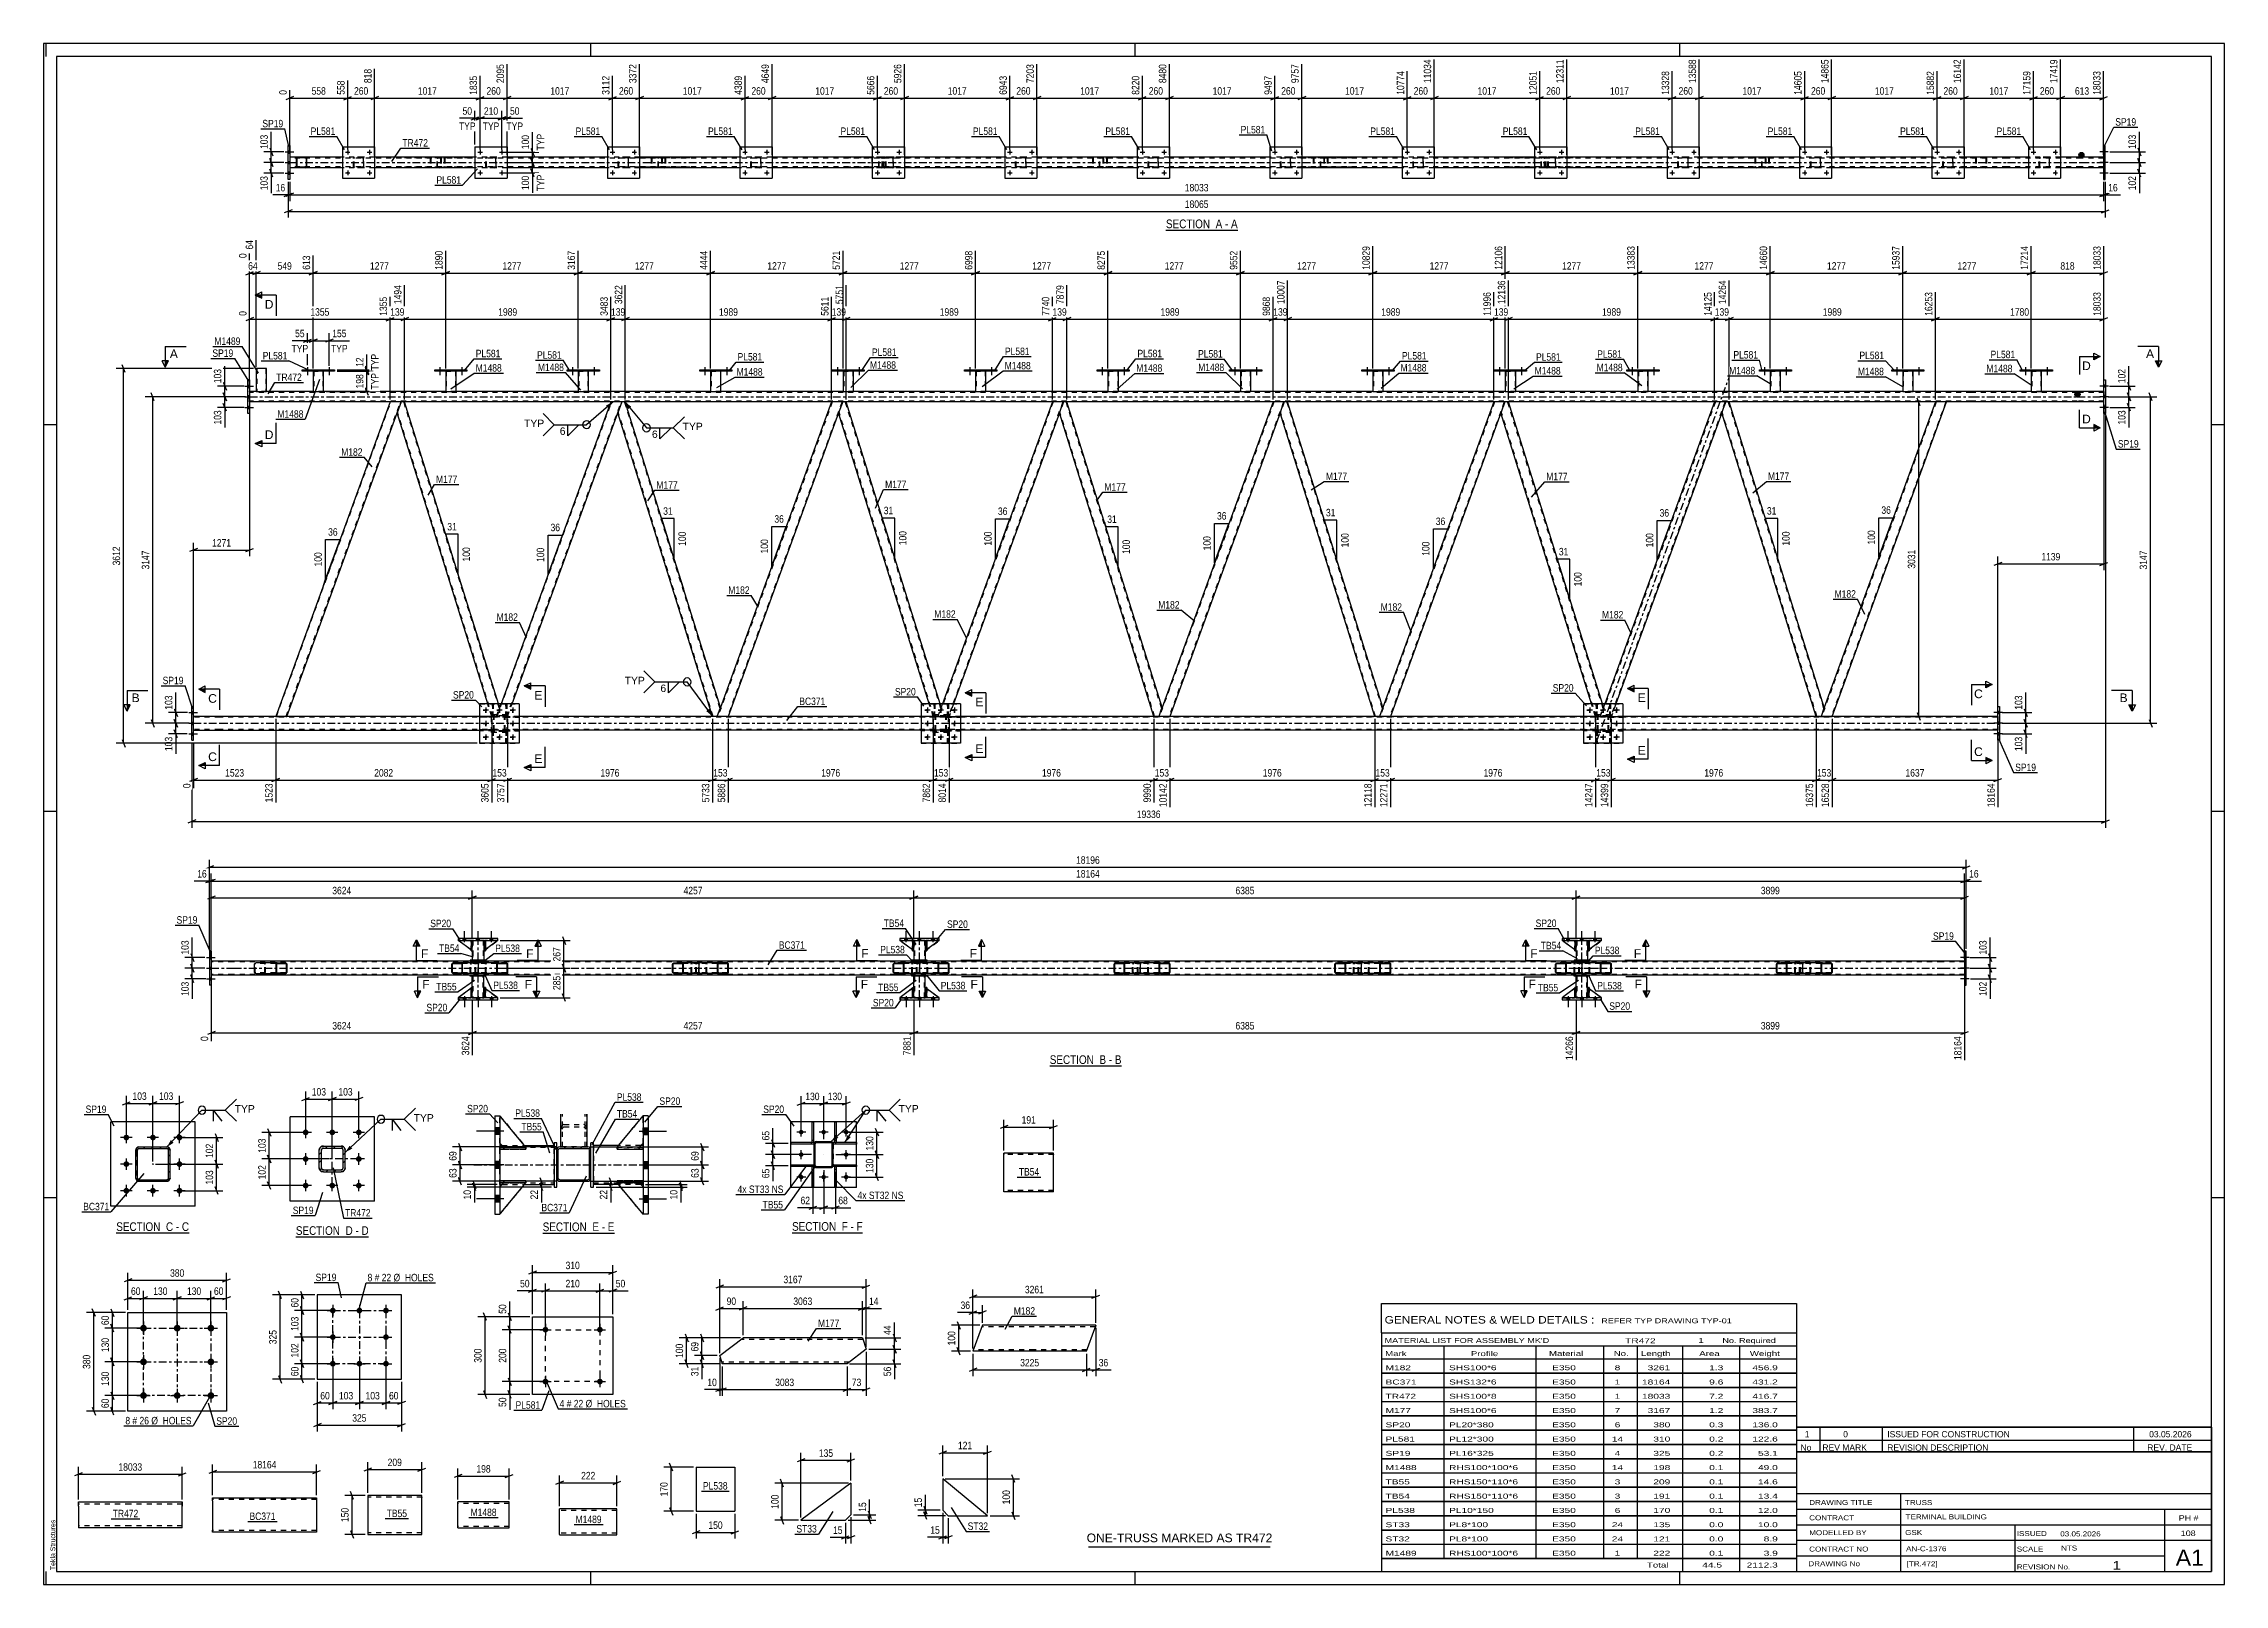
# Paper-space layout 'Layout1' of a CAD drawing. Header units: millimetres. Extents: x 0 to 841, y 0 to 594.
# The model-space entities are those that its viewports show. They can reach past a viewport. Long polylines and large blocks are cut down to what shows.
import ezdxf

# ---------------------------------------------------------------- set-up
doc = ezdxf.new("R2010")
doc.units = ezdxf.units.MM
doc.linetypes.add('DXK_LINE_DOT2', pattern=[3.9198, 1.9599, -1.9599])
doc.linetypes.add('DXK_LINE_DOT3', pattern=[5.9187, 2.979, -0.9799, 0.9799, -0.9799])
doc.layers.add('Viewport layer', color=7, linetype='Continuous', plot=False)
doc.styles.add('Arial', font='ARIAL.TTF', dxfattribs={"height": 0.2})
doc.styles.add('Arial Narrow', font='ARIALN.TTF', dxfattribs={"height": 0.2})

# ---------------------------------------------------------------- blocks, each defined once
blk = doc.blocks.new('Unknown-814521729-1135')
at = {"color": 5, "linetype": 'Continuous'}
for p, q in [((841, 594), (0, 594)), ((0, 594), (0, 0)), ((1, 589), (1, 594)), ((836, 589), (5, 589)), ((5, 589), (5, 5)), ((211, 589), (211, 594)), ((421, 589), (421, 594)), ((631, 589), (631, 594)), ((836, 5), (836, 589)), ((841, 0), (841, 594)), ((5, 447), (0, 447)), ((841, 447), (836, 447)), ((5, 298), (0, 298)), ((841, 298), (836, 298)), ((5, 149), (0, 149)), ((841, 149), (836, 149)), ((0, 0), (841, 0)), ((1, 0), (1, 5)), ((5, 5), (836, 5)), ((211, 0), (211, 5)), ((421, 0), (421, 5)), ((631, 0), (631, 5))]:
    blk.add_line(p, q, dxfattribs=at)
at = {"color": 174, "linetype": 'Continuous', "style": 'Arial'}
blk.add_text('Tekla Structures', height=1.9102, rotation=90, dxfattribs=at).set_placement((4.5, 5.5))
blk = doc.blocks.new('Unknown-814521729-14262')
at = {"color": 7, "linetype": 'Continuous'}
for p, q in [((676, 51.05), (676, 5)), ((676, 51.05), (836, 51.05)), ((836, 51), (836, 5)), ((676, 35), (836, 35)), ((716.14, 35), (716.14, 5)), ((676, 29), (836, 29)), ((818, 5.05), (818, 29.05)), ((676, 23), (836, 23)), ((676, 17), (836, 17)), ((760.14, 23), (760.14, 5)), ((676, 11), (818, 11)), ((676, 5), (836, 5))]:
    blk.add_line(p, q, dxfattribs=at)
at = {"color": 7, "style": 'Arial Narrow'}
for s, height, width, p in [('CONTRACT', 1.909, 1.425378, (680.88, 24.71)), ('DRAWING TITLE', 1.9089, 1.425378, (680.88, 30.61)), ('TRUSS', 1.909, 1.425378, (717.81, 30.59)), ('TERMINAL BUILDING', 1.9089, 1.425378, (718.06, 25.07)), ('MODELLED BY', 1.9089, 1.425378, (680.88, 18.98)), ('GSK', 1.909, 1.425378, (717.88, 19.04)), ('ISSUED', 1.909, 1.425378, (760.94, 18.64)), ('03.05.2026', 1.909, 1.425378, (777.69, 18.52)), ('DRAWING No', 1.909, 1.425378, (680.56, 7)), ('CONTRACT NO', 1.9089, 1.425378, (680.88, 12.66)), ('AN-C-1376', 1.909, 1.425378, (718.23, 12.78)), ('[TR.472]', 1.909, 1.425378, (718.46, 6.99)), ('SCALE', 1.909, 1.425378, (760.94, 12.65)), ('1', 3.34, 1.5, (797.91, 5.68)), ('A1', 6.204, 1.25, (822.24, 7.2)), ('REVISION No.', 1.9089, 1.425378, (760.94, 5.77))]:
    blk.add_text(s, height=height, dxfattribs=dict(at, width=width)).set_placement(p)
at = {"color": 7, "linetype": 'Continuous', "style": 'Arial Narrow'}
for s, height, width, p in [('PH #', 2.1, 1.42538, (823.4, 24.55)), ('108', 2.1, 1.42538, (824.19, 18.65)), ('NTS', 1.909, 1.425378, (778, 13.05))]:
    blk.add_text(s, height=height, dxfattribs=dict(at, width=width)).set_placement(p)
blk = doc.blocks.new('Unknown-814521729-14263')
at = {"color": 7, "linetype": 'Continuous'}
for p, q in [((516, 108.25), (676, 108.25)), ((516, 97), (516, 108.25)), ((676, 108.25), (676, 97)), ((516, 97), (676, 97)), ((516, 97), (516, 92)), ((676, 97), (676, 92)), ((516, 92), (676, 92)), ((516, 92), (516, 87)), ((516, 87), (676, 87)), ((516, 86.95), (516, 81.55)), ((516, 86.95), (676, 86.95)), ((540, 92), (540, 87)), ((540, 87), (540, 81.5)), ((575.5, 92), (575.5, 87)), ((575.5, 87), (575.5, 81.5)), ((601.5, 92), (601.5, 87)), ((601.5, 87), (601.5, 81.5)), ((614.5, 92), (614.5, 87)), ((614.5, 87), (614.5, 81.5)), ((632, 92), (632, 87)), ((632, 87), (632, 81.5)), ((654, 92), (654, 87)), ((654, 87), (654, 81.5)), ((676, 92), (676, 87)), ((676, 86.95), (676, 81.55)), ((516, 81.55), (676, 81.55)), ((516, 81.45), (516, 76.05)), ((516, 81.45), (676, 81.45)), ((516, 76.05), (676, 76.05)), ((516, 75.95), (516, 70.55)), ((516, 75.95), (676, 75.95)), ((540, 81.5), (540, 76)), ((540, 76), (540, 70.5)), ((575.5, 81.5), (575.5, 76)), ((575.5, 76), (575.5, 70.5)), ((601.5, 81.5), (601.5, 76)), ((601.5, 76), (601.5, 70.5)), ((614.5, 81.5), (614.5, 76)), ((614.5, 76), (614.5, 70.5)), ((632, 81.5), (632, 76)), ((632, 76), (632, 70.5)), ((654, 81.5), (654, 76)), ((654, 76), (654, 70.5)), ((676, 81.45), (676, 76.05)), ((676, 75.95), (676, 70.55)), ((516, 70.55), (676, 70.55)), ((516, 70.45), (516, 65.05)), ((516, 70.45), (676, 70.45)), ((540, 70.5), (540, 65)), ((575.5, 70.5), (575.5, 65)), ((601.5, 70.5), (601.5, 65)), ((614.5, 70.5), (614.5, 65)), ((632, 70.5), (632, 65)), ((654, 70.5), (654, 65)), ((676, 70.45), (676, 65.05)), ((516, 65.05), (676, 65.05)), ((516, 64.95), (516, 59.55)), ((516, 64.95), (676, 64.95)), ((516, 59.55), (676, 59.55)), ((516, 59.45), (516, 54.05)), ((516, 59.45), (676, 59.45)), ((540, 65), (540, 59.5)), ((540, 59.5), (540, 54)), ((575.5, 65), (575.5, 59.5)), ((575.5, 59.5), (575.5, 54)), ((601.5, 65), (601.5, 59.5)), ((601.5, 59.5), (601.5, 54)), ((614.5, 65), (614.5, 59.5)), ((614.5, 59.5), (614.5, 54)), ((632, 65), (632, 59.5)), ((632, 59.5), (632, 54)), ((654, 65), (654, 59.5)), ((654, 59.5), (654, 54)), ((676, 64.95), (676, 59.55)), ((676, 59.45), (676, 54.05)), ((516, 54.05), (676, 54.05)), ((516, 53.95), (516, 48.55)), ((516, 53.95), (676, 53.95)), ((540, 54), (540, 48.5)), ((575.5, 54), (575.5, 48.5)), ((601.5, 54), (601.5, 48.5)), ((614.5, 54), (614.5, 48.5)), ((632, 54), (632, 48.5)), ((654, 54), (654, 48.5)), ((676, 53.95), (676, 48.55)), ((516, 48.55), (676, 48.55)), ((516, 48.45), (516, 43.05)), ((516, 48.45), (676, 48.45)), ((516, 43.05), (676, 43.05)), ((516, 42.95), (516, 37.55)), ((516, 42.95), (676, 42.95)), ((540, 48.5), (540, 43)), ((540, 43), (540, 37.5)), ((575.5, 48.5), (575.5, 43)), ((575.5, 43), (575.5, 37.5)), ((601.5, 48.5), (601.5, 43)), ((601.5, 43), (601.5, 37.5)), ((614.5, 48.5), (614.5, 43)), ((614.5, 43), (614.5, 37.5)), ((632, 48.5), (632, 43)), ((632, 43), (632, 37.5)), ((654, 48.5), (654, 43)), ((654, 43), (654, 37.5)), ((676, 48.45), (676, 43.05)), ((676, 42.95), (676, 37.55)), ((516, 37.55), (676, 37.55)), ((516, 37.45), (516, 32.05)), ((516, 37.45), (676, 37.45)), ((540, 37.5), (540, 32)), ((575.5, 37.5), (575.5, 32)), ((601.5, 37.5), (601.5, 32)), ((614.5, 37.5), (614.5, 32)), ((632, 37.5), (632, 32)), ((654, 37.5), (654, 32)), ((676, 37.45), (676, 32.05)), ((516, 32.05), (676, 32.05)), ((516, 31.95), (516, 26.55)), ((516, 31.95), (676, 31.95)), ((516, 26.55), (676, 26.55)), ((516, 26.45), (516, 21.05)), ((516, 26.45), (676, 26.45)), ((540, 32), (540, 26.5)), ((540, 26.5), (540, 21)), ((575.5, 32), (575.5, 26.5)), ((575.5, 26.5), (575.5, 21)), ((601.5, 32), (601.5, 26.5)), ((601.5, 26.5), (601.5, 21)), ((614.5, 32), (614.5, 26.5)), ((614.5, 26.5), (614.5, 21)), ((632, 32), (632, 26.5)), ((632, 26.5), (632, 21)), ((654, 32), (654, 26.5)), ((654, 26.5), (654, 21)), ((676, 31.95), (676, 26.55)), ((676, 26.45), (676, 21.05)), ((516, 21.05), (676, 21.05)), ((516, 20.95), (516, 15.55)), ((516, 20.95), (676, 20.95)), ((540, 21), (540, 15.5)), ((575.5, 21), (575.5, 15.5)), ((601.5, 21), (601.5, 15.5)), ((614.5, 21), (614.5, 15.5)), ((632, 21), (632, 15.5)), ((654, 21), (654, 15.5)), ((676, 20.95), (676, 15.55)), ((516, 15.55), (676, 15.55)), ((516, 15.45), (516, 10.05)), ((516, 15.45), (676, 15.45)), ((516, 10.05), (676, 10.05)), ((516, 10), (676, 10)), ((516, 10), (516, 5)), ((540, 15.5), (540, 10)), ((575.5, 15.5), (575.5, 10)), ((601.5, 15.5), (601.5, 10)), ((614.5, 15.5), (614.5, 10)), ((632, 15.5), (632, 10)), ((632, 10), (632, 5)), ((654, 15.5), (654, 10)), ((654, 10), (654, 5)), ((676, 15.45), (676, 10.05)), ((676, 10), (676, 5)), ((516, 5), (676, 5))]:
    blk.add_line(p, q, dxfattribs=at)
at = {"color": 7, "style": 'Arial Narrow'}
for s, height, width, p in [('GENERAL NOTES & WELD DETAILS :', 2.8633, 1.4, (517.15, 100.56)), ('REFER TYP DRAWING TYP-01', 1.9089, 1.6, (600.7, 100.66)), ("MATERIAL LIST FOR ASSEMBLY MK'D", 1.9089, 1.6, (517.15, 93.06)), ('TR472', 1.909, 1.794707, (609.9, 92.97)), ('1', 1.91, 1.794707, (638.08, 93.06)), ('No. Required', 1.9089, 1.6, (647.41, 93.06)), ('Mark', 1.909, 1.7, (517.34, 88)), ('Profile', 1.909, 1.7, (550.41, 88)), ('Material', 1.909, 1.7, (580.54, 88.06)), ('No.', 1.909, 1.7, (605.5, 88.06)), ('Length', 1.909, 1.7, (616, 88.06)), ('Area', 1.909, 1.7, (638.5, 88.06)), ('Weight', 1.909, 1.7, (658, 88.06))]:
    blk.add_text(s, height=height, dxfattribs=dict(at, width=width)).set_placement(p)
at = {"color": 7, "linetype": 'Continuous', "style": 'Arial Narrow'}
for s, height, width, p in [('M182', 1.909, 1.794707, (517.5, 82.56)), ('SHS100*6', 1.909, 1.794707, (542, 82.56)), ('E350', 1.909, 1.794707, (581.74, 82.56)), ('8', 1.91, 1.794707, (605.86, 82.56)), ('3261', 1.909, 1.794707, (618.58, 82.56)), ('1.3', 1.909, 1.794707, (642.32, 82.56)), ('456.9', 1.909, 1.794707, (658.96, 82.56)), ('BC371', 1.909, 1.794707, (517.5, 77.06)), ('SHS132*6', 1.909, 1.794707, (542, 77.06)), ('E350', 1.909, 1.794707, (581.74, 77.06)), ('1', 1.91, 1.794707, (605.86, 77.06)), ('18164', 1.909, 1.794707, (616.4, 77.06)), ('9.6', 1.909, 1.794707, (642.32, 77.06)), ('431.2', 1.909, 1.794707, (658.96, 77.06)), ('TR472', 1.909, 1.794707, (517.5, 71.56)), ('M177', 1.909, 1.794707, (517.5, 66.06)), ('SHS100*8', 1.909, 1.794707, (542, 71.56)), ('SHS100*6', 1.909, 1.794707, (542, 66.06)), ('E350', 1.909, 1.794707, (581.74, 71.56)), ('E350', 1.909, 1.794707, (581.74, 66.06)), ('7', 1.91, 1.794707, (605.86, 66.06)), ('1', 1.91, 1.794707, (605.86, 71.56)), ('18033', 1.909, 1.794707, (616.4, 71.56)), ('3167', 1.909, 1.794707, (618.58, 66.06)), ('7.2', 1.909, 1.794707, (642.32, 71.56)), ('1.2', 1.909, 1.794707, (642.32, 66.06)), ('416.7', 1.909, 1.794707, (658.96, 71.56)), ('383.7', 1.909, 1.794707, (658.96, 66.06)), ('SP20', 1.909, 1.794707, (517.5, 60.56)), ('PL20*380', 1.909, 1.794707, (542, 60.56)), ('E350', 1.909, 1.794707, (581.74, 60.56)), ('6', 1.91, 1.794707, (605.86, 60.56)), ('380', 1.909, 1.794707, (620.77, 60.56)), ('0.3', 1.909, 1.794707, (642.32, 60.56)), ('136.0', 1.909, 1.794707, (658.96, 60.56)), ('SP19', 1.909, 1.794707, (517.5, 49.56)), ('PL581', 1.909, 1.794707, (517.5, 55.06)), ('PL12*300', 1.909, 1.794707, (542, 55.06)), ('PL16*325', 1.909, 1.794707, (542, 49.56)), ('E350', 1.909, 1.794707, (581.74, 55.06)), ('E350', 1.909, 1.794707, (581.74, 49.56)), ('14', 1.909, 1.794707, (604.76, 55.06)), ('4', 1.91, 1.794707, (605.86, 49.56)), ('310', 1.909, 1.794707, (620.77, 55.06)), ('325', 1.909, 1.794707, (620.77, 49.56)), ('0.2', 1.909, 1.794707, (642.32, 55.06)), ('0.2', 1.909, 1.794707, (642.32, 49.56)), ('122.6', 1.909, 1.794707, (658.96, 55.06)), ('53.1', 1.909, 1.794707, (661.14, 49.56)), ('M1488', 1.909, 1.794707, (517.5, 44.06)), ('RHS100*100*6', 1.9089, 1.794707, (542, 44.06)), ('E350', 1.909, 1.794707, (581.74, 44.06)), ('14', 1.909, 1.794707, (604.76, 44.06)), ('198', 1.909, 1.794707, (620.77, 44.06)), ('0.1', 1.909, 1.794707, (642.32, 44.06)), ('49.0', 1.909, 1.794707, (661.14, 44.06)), ('TB55', 1.909, 1.794707, (517.5, 38.56)), ('TB54', 1.909, 1.794707, (517.5, 33.06)), ('RHS150*110*6', 1.9089, 1.794707, (542, 38.56)), ('RHS150*110*6', 1.9089, 1.794707, (542, 33.06)), ('E350', 1.909, 1.794707, (581.74, 38.56)), ('E350', 1.909, 1.794707, (581.74, 33.06)), ('3', 1.91, 1.794707, (605.86, 38.56)), ('3', 1.91, 1.794707, (605.86, 33.06)), ('209', 1.909, 1.794707, (620.77, 38.56)), ('191', 1.909, 1.794707, (620.77, 33.06)), ('0.1', 1.909, 1.794707, (642.32, 38.56)), ('0.1', 1.909, 1.794707, (642.32, 33.06)), ('14.6', 1.909, 1.794707, (661.14, 38.56)), ('13.4', 1.909, 1.794707, (661.14, 33.06)), ('PL538', 1.909, 1.794707, (517.5, 27.56)), ('PL10*150', 1.909, 1.794707, (542, 27.56)), ('E350', 1.909, 1.794707, (581.74, 27.56)), ('6', 1.91, 1.794707, (605.86, 27.56)), ('170', 1.909, 1.794707, (620.77, 27.56)), ('0.1', 1.909, 1.794707, (642.32, 27.56)), ('12.0', 1.909, 1.794707, (661.14, 27.56)), ('ST33', 1.909, 1.794707, (517.5, 22.06)), ('ST32', 1.909, 1.794707, (517.5, 16.56)), ('PL8*100', 1.909, 1.794707, (542, 22.06)), ('PL8*100', 1.909, 1.794707, (542, 16.56)), ('E350', 1.909, 1.794707, (581.74, 22.06)), ('E350', 1.909, 1.794707, (581.74, 16.56)), ('24', 1.909, 1.794707, (604.76, 22.06)), ('24', 1.909, 1.794707, (604.76, 16.56)), ('135', 1.909, 1.794707, (620.77, 22.06)), ('121', 1.909, 1.794707, (620.77, 16.56)), ('0.0', 1.909, 1.794707, (642.32, 22.06)), ('0.0', 1.909, 1.794707, (642.32, 16.56)), ('10.0', 1.909, 1.794707, (661.14, 22.06)), ('8.9', 1.909, 1.794707, (663.33, 16.56)), ('M1489', 1.909, 1.794707, (517.5, 11.06)), ('RHS100*100*6', 1.9089, 1.794707, (542, 11.06)), ('E350', 1.909, 1.794707, (581.74, 11.06)), ('1', 1.91, 1.794707, (605.86, 11.06)), ('Total', 1.909, 1.7, (618.33, 6.5)), ('222', 1.909, 1.794707, (620.77, 11.06)), ('0.1', 1.909, 1.794707, (642.32, 11.06)), ('2112.3', 1.909, 1.794707, (656.77, 6.5)), ('3.9', 1.909, 1.794707, (663.33, 11.06)), ('44.5', 1.909, 1.794707, (639.64, 6.5))]:
    blk.add_text(s, height=height, dxfattribs=dict(at, width=width)).set_placement(p)
blk = doc.blocks.new('Unknown-814521729-14264')
at = {"color": 7, "linetype": 'Continuous'}
blk.add_line((403, 14.5), (473, 14.5), dxfattribs=at)
at = {"color": 7, "style": 'Arial'}
blk.add_text('ONE-TRUSS MARKED AS TR472', height=3.3428, dxfattribs=at).set_placement((402.24, 16.25))
blk = doc.blocks.new('Unknown-814521729-14265')
at = {"color": 7, "linetype": 'Continuous'}
for p, q in [((676, 60.55), (836, 60.55)), ((836, 60.55), (676, 60.55)), ((676, 60.55), (676, 55.55)), ((685, 60.55), (685, 55.55)), ((709, 60.55), (709, 55.55)), ((806, 60.55), (806, 55.55)), ((836, 60.55), (836, 55.55)), ((676, 55.55), (836, 55.55)), ((676, 55.55), (676, 51.05)), ((676, 55.55), (836, 55.55)), ((836, 51.05), (676, 51.05)), ((685, 55.55), (685, 51.05)), ((709, 55.55), (709, 51.05)), ((806, 55.55), (806, 51.05)), ((836, 55.55), (836, 51.05))]:
    blk.add_line(p, q, dxfattribs=at)
at = {"color": 7, "linetype": 'Continuous', "style": 'Arial Narrow'}
for s, height, width, p in [('1', 2.39, 1.196471, (679.16, 56.7)), ('0', 2.39, 1.196471, (694, 56.7)), ('ISSUED FOR CONSTRUCTION', 2.3861, 1.196471, (711, 56.7)), ('03.05.2026', 2.386, 1.196471, (812, 56.7)), ('No', 2.386, 1.2, (677.54, 51.55)), ('REV MARK', 2.386, 1.2, (686, 51.55)), ('REVISION DESCRIPTION', 2.3861, 1.2, (711, 51.55)), ('REV. DATE', 2.386, 1.2, (811.28, 51.55))]:
    blk.add_text(s, height=height, dxfattribs=dict(at, width=width)).set_placement(p)
blk = doc.blocks.new('Unknown-814521729-11 - 4986')
at = {"color": 6, "linetype": 'Continuous'}
blk.add_line((432.83, 522.1), (460.48, 522.1), dxfattribs=at)
at = {"color": 0, "linetype": 'Continuous'}
blk.add_wipeout([(450.94, 522.85), (450.94, 526.35), (432.83, 526.35), (432.83, 522.85)], dxfattribs=at)
blk.add_wipeout([(454.55, 522.85), (454.55, 526.35), (451.99, 526.35), (451.99, 522.85)], dxfattribs=at)
at = {"color": 7, "linetype": 'Continuous', "style": 'Arial Narrow'}
blk.add_text('SECTION ', height=3.34, dxfattribs=at).set_placement((432.83, 522.85))
at = {"color": 0, "linetype": 'Continuous'}
blk.add_wipeout([(456.87, 522.85), (456.87, 526.35), (455.6, 526.35), (455.6, 522.85)], dxfattribs=at)
blk.add_wipeout([(460.48, 522.85), (460.48, 526.35), (457.92, 526.35), (457.92, 522.85)], dxfattribs=at)
at = {"color": 7, "linetype": 'Continuous', "style": 'Arial Narrow'}
for s, p in [('A', (451.99, 522.85)), ('-', (455.6, 522.85)), ('A', (457.92, 522.85))]:
    blk.add_text(s, height=3.34, dxfattribs=at).set_placement(p)
blk = doc.blocks.new('Unknown-814521729-12 - 2731')
at = {"color": 6, "linetype": 'Continuous'}
blk.add_line((388.01, 199.88), (415.66, 199.88), dxfattribs=at)
at = {"color": 0, "linetype": 'Continuous'}
blk.add_wipeout([(406.12, 200.63), (406.12, 204.13), (388.01, 204.13), (388.01, 200.63)], dxfattribs=at)
blk.add_wipeout([(409.73, 200.63), (409.73, 204.13), (407.17, 204.13), (407.17, 200.63)], dxfattribs=at)
at = {"color": 7, "linetype": 'Continuous', "style": 'Arial Narrow'}
blk.add_text('SECTION ', height=3.34, dxfattribs=at).set_placement((388.01, 200.63))
at = {"color": 0, "linetype": 'Continuous'}
blk.add_wipeout([(412.05, 200.63), (412.05, 204.13), (410.78, 204.13), (410.78, 200.63)], dxfattribs=at)
blk.add_wipeout([(415.66, 200.63), (415.66, 204.13), (413.1, 204.13), (413.1, 200.63)], dxfattribs=at)
at = {"color": 7, "linetype": 'Continuous', "style": 'Arial Narrow'}
for s, p in [('B', (407.17, 200.63)), ('-', (410.78, 200.63)), ('B', (413.1, 200.63))]:
    blk.add_text(s, height=3.34, dxfattribs=at).set_placement(p)
blk = doc.blocks.new('Unknown-814521729-13 - 1372')
at = {"color": 6, "linetype": 'Continuous'}
blk.add_line((28.02, 135.49), (56.09, 135.49), dxfattribs=at)
at = {"color": 0, "linetype": 'Continuous'}
blk.add_wipeout([(46.13, 136.24), (46.13, 139.74), (28.02, 139.74), (28.02, 136.24)], dxfattribs=at)
blk.add_wipeout([(49.95, 136.24), (49.95, 139.74), (47.18, 139.74), (47.18, 136.24)], dxfattribs=at)
at = {"color": 7, "linetype": 'Continuous', "style": 'Arial Narrow'}
blk.add_text('SECTION ', height=3.34, dxfattribs=at).set_placement((28.02, 136.24))
at = {"color": 0, "linetype": 'Continuous'}
blk.add_wipeout([(52.27, 136.24), (52.27, 139.74), (51, 139.74), (51, 136.24)], dxfattribs=at)
blk.add_wipeout([(56.09, 136.24), (56.09, 139.74), (53.32, 139.74), (53.32, 136.24)], dxfattribs=at)
at = {"color": 7, "linetype": 'Continuous', "style": 'Arial Narrow'}
for s, p in [('C', (47.18, 136.24)), ('-', (51, 136.24)), ('C', (53.32, 136.24))]:
    blk.add_text(s, height=3.34, dxfattribs=at).set_placement(p)
blk = doc.blocks.new('Unknown-814521729-14 - 6501')
at = {"color": 6, "linetype": 'Continuous'}
blk.add_line((97.27, 133.98), (125.34, 133.98), dxfattribs=at)
at = {"color": 0, "linetype": 'Continuous'}
blk.add_wipeout([(115.38, 134.73), (115.38, 138.23), (97.27, 138.23), (97.27, 134.73)], dxfattribs=at)
blk.add_wipeout([(119.2, 134.73), (119.2, 138.23), (116.43, 138.23), (116.43, 134.73)], dxfattribs=at)
at = {"color": 7, "linetype": 'Continuous', "style": 'Arial Narrow'}
blk.add_text('SECTION ', height=3.34, dxfattribs=at).set_placement((97.27, 134.73))
at = {"color": 0, "linetype": 'Continuous'}
blk.add_wipeout([(121.53, 134.73), (121.53, 138.23), (120.25, 138.23), (120.25, 134.73)], dxfattribs=at)
blk.add_wipeout([(125.34, 134.73), (125.34, 138.23), (122.58, 138.23), (122.58, 134.73)], dxfattribs=at)
at = {"color": 7, "linetype": 'Continuous', "style": 'Arial Narrow'}
for s, p in [('D', (116.43, 134.73)), ('-', (120.25, 134.73)), ('D', (122.58, 134.73))]:
    blk.add_text(s, height=3.34, dxfattribs=at).set_placement(p)
blk = doc.blocks.new('Unknown-814521729-15 - 6751')
at = {"color": 6, "linetype": 'Continuous'}
blk.add_line((192.47, 135.43), (220.12, 135.43), dxfattribs=at)
at = {"color": 0, "linetype": 'Continuous'}
blk.add_wipeout([(210.58, 136.18), (210.58, 139.68), (192.47, 139.68), (192.47, 136.18)], dxfattribs=at)
blk.add_wipeout([(214.19, 136.18), (214.19, 139.68), (211.63, 139.68), (211.63, 136.18)], dxfattribs=at)
at = {"color": 7, "linetype": 'Continuous', "style": 'Arial Narrow'}
blk.add_text('SECTION ', height=3.34, dxfattribs=at).set_placement((192.47, 136.18))
at = {"color": 0, "linetype": 'Continuous'}
blk.add_wipeout([(216.51, 136.18), (216.51, 139.68), (215.24, 139.68), (215.24, 136.18)], dxfattribs=at)
blk.add_wipeout([(220.12, 136.18), (220.12, 139.68), (217.56, 139.68), (217.56, 136.18)], dxfattribs=at)
at = {"color": 7, "linetype": 'Continuous', "style": 'Arial Narrow'}
for s, p in [('E', (211.63, 136.18)), ('-', (215.24, 136.18)), ('E', (217.56, 136.18))]:
    blk.add_text(s, height=3.34, dxfattribs=at).set_placement(p)
blk = doc.blocks.new('Unknown-814521729-17 - 2369')
at = {"color": 6, "linetype": 'Continuous'}
blk.add_line((288.63, 135.57), (315.85, 135.57), dxfattribs=at)
at = {"color": 0, "linetype": 'Continuous'}
blk.add_wipeout([(306.74, 136.32), (306.74, 139.82), (288.63, 139.82), (288.63, 136.32)], dxfattribs=at)
blk.add_wipeout([(310.13, 136.32), (310.13, 139.82), (307.79, 139.82), (307.79, 136.32)], dxfattribs=at)
at = {"color": 7, "linetype": 'Continuous', "style": 'Arial Narrow'}
blk.add_text('SECTION ', height=3.34, dxfattribs=at).set_placement((288.63, 136.32))
at = {"color": 0, "linetype": 'Continuous'}
blk.add_wipeout([(312.45, 136.32), (312.45, 139.82), (311.18, 139.82), (311.18, 136.32)], dxfattribs=at)
blk.add_wipeout([(315.85, 136.32), (315.85, 139.82), (313.5, 139.82), (313.5, 136.32)], dxfattribs=at)
at = {"color": 7, "linetype": 'Continuous', "style": 'Arial Narrow'}
for s, p in [('F', (307.79, 136.32)), ('-', (311.18, 136.32)), ('F', (313.5, 136.32))]:
    blk.add_text(s, height=3.34, dxfattribs=at).set_placement(p)
blk = doc.blocks.new('Bolt-814521729-5054 - 4986')
at = {"linetype": 'Continuous'}
for points in [[(795.07, 551.83), (795.07, 552.71), (794.43, 552.71), (794.43, 551.83)], [(795.07, 551.83), (795.07, 552.71), (794.43, 552.71), (794.43, 551.83)], [(795.07, 551.83), (795.07, 552.71), (794.43, 552.71), (794.43, 551.83)], [(795.07, 547.73), (795.07, 548.61), (794.43, 548.61), (794.43, 547.73)], [(795.07, 547.73), (795.07, 548.61), (794.43, 548.61), (794.43, 547.73)], [(795.07, 543.63), (795.07, 544.51), (794.43, 544.51), (794.43, 543.63)], [(795.07, 543.63), (795.07, 544.51), (794.43, 544.51), (794.43, 543.63)], [(795.07, 543.63), (795.07, 544.51), (794.43, 544.51), (794.43, 543.63)]]:
    blk.add_hatch(color=1, dxfattribs=at).paths.add_polyline_path(points)
at = {"color": 1, "linetype": 'Continuous'}
for p, q in [((796.23, 552.27), (792.91, 552.27)), ((796.23, 552.27), (792.91, 552.27)), ((796.23, 552.27), (792.91, 552.27)), ((796.23, 548.17), (792.91, 548.17)), ((796.23, 548.17), (792.91, 548.17)), ((795.07, 552.71), (794.43, 552.71)), ((795.07, 552.71), (794.43, 552.71)), ((795.07, 552.71), (794.43, 552.71)), ((795.07, 551.83), (794.43, 551.83)), ((795.07, 551.83), (794.43, 551.83)), ((795.07, 551.83), (794.43, 551.83)), ((795.07, 548.61), (794.43, 548.61)), ((795.07, 548.61), (794.43, 548.61)), ((795.07, 547.73), (794.43, 547.73)), ((795.07, 547.73), (794.43, 547.73)), ((796.23, 544.07), (792.91, 544.07)), ((796.23, 544.07), (792.91, 544.07)), ((796.23, 544.07), (792.91, 544.07)), ((795.07, 544.51), (794.43, 544.51)), ((795.07, 544.51), (794.43, 544.51)), ((795.07, 544.51), (794.43, 544.51)), ((795.07, 543.63), (794.43, 543.63)), ((795.07, 543.63), (794.43, 543.63)), ((795.07, 543.63), (794.43, 543.63))]:
    blk.add_line(p, q, dxfattribs=at)
blk = doc.blocks.new('Bolt-814521729-5159 - 4986')
at = {"linetype": 'Continuous'}
for points in [[(679.59, 544.17, -1), (678.71, 544.17, -1)], [(687.99, 544.17, -1), (687.11, 544.17, -1)]]:
    blk.add_hatch(color=1, dxfattribs=at).paths.add_polyline_path(points)
at = {"color": 1, "linetype": 'Continuous'}
for p, q in [((678.27, 544.17), (680.03, 544.17)), ((679.15, 545.05), (679.15, 543.29)), ((686.67, 544.17), (688.43, 544.17)), ((687.55, 545.05), (687.55, 543.29))]:
    blk.add_line(p, q, dxfattribs=at)
blk = doc.blocks.new('Bolt-814521729-5167 - 4986')
at = {"linetype": 'Continuous'}
for points in [[(219.86, 544.17, -1), (218.98, 544.17, -1)], [(228.26, 544.17, -1), (227.38, 544.17, -1)]]:
    blk.add_hatch(color=1, dxfattribs=at).paths.add_polyline_path(points)
at = {"color": 1, "linetype": 'Continuous'}
for p, q in [((218.54, 544.17), (220.3, 544.17)), ((219.42, 545.05), (219.42, 543.29)), ((226.94, 544.17), (228.7, 544.17)), ((227.82, 545.05), (227.82, 543.29))]:
    blk.add_line(p, q, dxfattribs=at)
blk = doc.blocks.new('Part-814521729-5062 - 4986')
at = {"color": 7, "linetype": 'DXK_LINE_DOT2'}
for p, q in [((374.86, 549.69), (374.9, 549.87)), ((374.9, 549.87), (374.86, 549.69)), ((374.86, 546.65), (374.86, 549.69)), ((375.1, 549.69), (375.12, 549.78)), ((375.1, 546.65), (375.1, 549.69)), ((375.12, 549.78), (375.17, 549.86)), ((375.16, 550.13), (375.34, 550.17)), ((375.34, 550.17), (375.16, 550.13)), ((375.17, 549.86), (375.25, 549.91)), ((375.25, 549.91), (375.34, 549.93)), ((378.38, 550.17), (375.34, 550.17)), ((378.38, 549.93), (375.34, 549.93)), ((378.38, 550.17), (378.57, 550.13)), ((378.57, 550.13), (378.38, 550.17)), ((378.38, 549.93), (378.47, 549.91)), ((378.47, 549.91), (378.55, 549.86)), ((378.55, 549.86), (378.6, 549.78)), ((378.6, 549.78), (378.62, 549.69)), ((378.62, 549.69), (378.62, 546.65)), ((378.83, 549.87), (378.86, 549.69)), ((378.86, 549.69), (378.83, 549.87)), ((378.86, 546.65), (378.86, 549.69)), ((374.9, 546.46), (374.86, 546.65)), ((374.86, 546.65), (374.9, 546.46)), ((375.12, 546.55), (375.1, 546.65)), ((375.17, 546.48), (375.12, 546.55)), ((375.34, 546.17), (375.16, 546.2)), ((375.16, 546.2), (375.34, 546.17)), ((375.25, 546.42), (375.17, 546.48)), ((375.34, 546.41), (375.25, 546.42)), ((378.38, 546.41), (375.34, 546.41)), ((378.38, 546.17), (375.34, 546.17)), ((378.47, 546.42), (378.38, 546.41)), ((378.57, 546.2), (378.38, 546.17)), ((378.38, 546.17), (378.57, 546.2)), ((378.55, 546.48), (378.47, 546.42)), ((378.6, 546.55), (378.55, 546.48)), ((378.62, 546.65), (378.6, 546.55)), ((378.86, 546.65), (378.83, 546.46)), ((378.83, 546.46), (378.86, 546.65))]:
    blk.add_line(p, q, dxfattribs=at)
at = {"color": 7, "linetype": 'DXK_LINE_DOT3'}
blk.add_line((376.86, 548.17), (376.86, 548.17), dxfattribs=at)
at = {"color": 7, "linetype": 'DXK_LINE_DOT2'}
for centre, start, end in [((375.34, 549.69), 112.5, 157.5), ((375.34, 549.69), 112.5, 157.5), ((378.38, 549.69), 22.5, 67.5), ((378.38, 549.69), 22.5, 67.5), ((375.34, 546.65), 202.5, 247.5), ((375.34, 546.65), 202.5, 247.5), ((378.38, 546.65), 292.5, 337.5), ((378.38, 546.65), 292.5, 337.5)]:
    blk.add_arc(centre, 0.48, start, end, dxfattribs=at)
blk = doc.blocks.new('Bolt-814521729-5165 - 4986')
at = {"linetype": 'Continuous'}
for points in [[(168.78, 544.17, -1), (167.9, 544.17, -1)], [(177.18, 544.17, -1), (176.3, 544.17, -1)]]:
    blk.add_hatch(color=1, dxfattribs=at).paths.add_polyline_path(points)
at = {"color": 1, "linetype": 'Continuous'}
for p, q in [((167.46, 544.17), (169.22, 544.17)), ((168.34, 545.05), (168.34, 543.29)), ((175.86, 544.17), (177.62, 544.17)), ((176.74, 545.05), (176.74, 543.29))]:
    blk.add_line(p, q, dxfattribs=at)
blk = doc.blocks.new('Bolt-814521729-5144 - 4986')
at = {"linetype": 'Continuous'}
for points in [[(373.1, 552.17, -1), (372.22, 552.17, -1)], [(381.5, 552.17, -1), (380.62, 552.17, -1)]]:
    blk.add_hatch(color=1, dxfattribs=at).paths.add_polyline_path(points)
at = {"color": 1, "linetype": 'Continuous'}
for p, q in [((371.78, 552.17), (373.54, 552.17)), ((372.66, 553.05), (372.66, 551.29)), ((380.18, 552.17), (381.94, 552.17)), ((381.06, 553.05), (381.06, 551.29))]:
    blk.add_line(p, q, dxfattribs=at)
blk = doc.blocks.new('Part-814521729-5061 - 4986')
at = {"color": 7, "linetype": 'DXK_LINE_DOT2'}
for p, q in [((236.97, 549.87), (236.95, 549.69)), ((236.95, 546.65), (236.95, 549.69)), ((237.03, 550.03), (236.97, 549.87)), ((237.12, 550.13), (237.03, 550.03)), ((237.09, 549.69), (237.1, 549.78)), ((237.09, 546.65), (237.09, 549.69)), ((237.1, 549.78), (237.13, 549.86)), ((237.23, 550.17), (237.12, 550.13)), ((237.13, 549.86), (237.17, 549.91)), ((237.17, 549.91), (237.23, 549.93)), ((249.38, 550.17), (237.23, 550.17)), ((249.38, 549.93), (237.23, 549.93)), ((238.5, 549.93), (238.5, 550.17)), ((239.51, 550.13), (239.32, 550.17)), ((239.32, 549.93), (239.41, 549.91)), ((239.41, 549.91), (239.49, 549.86)), ((239.49, 549.86), (239.55, 549.78)), ((239.55, 549.78), (239.57, 549.69)), ((239.57, 549.69), (239.57, 546.65)), ((239.79, 549.82), (239.78, 549.87)), ((239.82, 549.69), (239.79, 549.82)), ((239.82, 549.69), (239.82, 546.65)), ((236.95, 546.65), (236.97, 546.46)), ((236.97, 546.46), (237.03, 546.31)), ((237.03, 546.31), (237.12, 546.2)), ((237.1, 546.55), (237.09, 546.65)), ((237.13, 546.48), (237.1, 546.55)), ((237.12, 546.2), (237.23, 546.17)), ((237.17, 546.42), (237.13, 546.48)), ((237.23, 546.41), (237.17, 546.42)), ((249.38, 546.41), (237.23, 546.41)), ((249.38, 546.17), (237.23, 546.17)), ((238.5, 546.17), (238.5, 546.41)), ((239.41, 546.42), (239.32, 546.41)), ((239.32, 546.17), (239.51, 546.2)), ((239.49, 546.48), (239.41, 546.42)), ((239.55, 546.55), (239.49, 546.48)), ((239.57, 546.65), (239.55, 546.55)), ((239.78, 546.46), (239.8, 546.56)), ((239.8, 546.56), (239.82, 546.65))]:
    blk.add_line(p, q, dxfattribs=at)
blk.add_arc((239.33, 549.67), 0.492, 23.84941, 68.8059, dxfattribs=at)
blk = doc.blocks.new('Part-814521729-5058 - 4986')
at = {"color": 7, "linetype": 'DXK_LINE_DOT2'}
for p, q in [((492.38, 549.87), (492.36, 549.69)), ((492.36, 546.65), (492.36, 549.69)), ((492.44, 550.03), (492.38, 549.87)), ((492.52, 550.13), (492.44, 550.03)), ((492.49, 549.69), (492.5, 549.78)), ((492.49, 546.65), (492.49, 549.69)), ((492.5, 549.78), (492.53, 549.86)), ((492.63, 550.17), (492.52, 550.13)), ((492.53, 549.86), (492.58, 549.91)), ((492.58, 549.91), (492.63, 549.93)), ((504.78, 550.17), (492.63, 550.17)), ((504.78, 549.93), (492.63, 549.93)), ((493.9, 549.93), (493.9, 550.17)), ((494.91, 550.13), (494.72, 550.17)), ((494.72, 549.93), (494.82, 549.91)), ((494.82, 549.91), (494.9, 549.86)), ((494.9, 549.86), (494.95, 549.78)), ((494.95, 549.78), (494.97, 549.69)), ((494.97, 549.69), (494.97, 546.65)), ((495.19, 549.82), (495.18, 549.87)), ((495.22, 549.69), (495.19, 549.82)), ((495.22, 549.69), (495.22, 546.65)), ((492.36, 546.65), (492.38, 546.46)), ((492.38, 546.46), (492.44, 546.31)), ((492.44, 546.31), (492.52, 546.2)), ((492.5, 546.55), (492.49, 546.65)), ((492.53, 546.48), (492.5, 546.55)), ((492.52, 546.2), (492.63, 546.17)), ((492.58, 546.42), (492.53, 546.48)), ((492.63, 546.41), (492.58, 546.42)), ((504.78, 546.41), (492.63, 546.41)), ((504.78, 546.17), (492.63, 546.17)), ((493.9, 546.17), (493.9, 546.41)), ((494.82, 546.42), (494.72, 546.41)), ((494.72, 546.17), (494.91, 546.2)), ((494.9, 546.48), (494.82, 546.42)), ((494.95, 546.55), (494.9, 546.48)), ((494.97, 546.65), (494.95, 546.55)), ((495.18, 546.46), (495.2, 546.56)), ((495.2, 546.56), (495.22, 546.65))]:
    blk.add_line(p, q, dxfattribs=at)
blk.add_arc((494.73, 549.67), 0.492, 23.84941, 68.8059, dxfattribs=at)
blk = doc.blocks.new('Bolt-814521729-5219 - 4986')
at = {"linetype": 'Continuous'}
for points in [[(767.85, 544.17, -1), (766.97, 544.17, -1)], [(776.25, 544.17, -1), (775.37, 544.17, -1)]]:
    blk.add_hatch(color=1, dxfattribs=at).paths.add_polyline_path(points)
at = {"color": 1, "linetype": 'Continuous'}
for p, q in [((766.53, 544.17), (768.29, 544.17)), ((767.41, 545.05), (767.41, 543.29)), ((774.93, 544.17), (776.69, 544.17)), ((775.81, 545.05), (775.81, 543.29))]:
    blk.add_line(p, q, dxfattribs=at)
blk = doc.blocks.new('Bolt-814521729-5010 - 4986')
at = {"linetype": 'Continuous'}
for points in [[(94.93, 551.83), (94.93, 552.71), (94.29, 552.71), (94.29, 551.83)], [(94.93, 551.83), (94.93, 552.71), (94.29, 552.71), (94.29, 551.83)], [(94.93, 551.83), (94.93, 552.71), (94.29, 552.71), (94.29, 551.83)], [(94.93, 547.73), (94.93, 548.61), (94.29, 548.61), (94.29, 547.73)], [(94.93, 547.73), (94.93, 548.61), (94.29, 548.61), (94.29, 547.73)], [(94.93, 543.63), (94.93, 544.51), (94.29, 544.51), (94.29, 543.63)], [(94.93, 543.63), (94.93, 544.51), (94.29, 544.51), (94.29, 543.63)], [(94.93, 543.63), (94.93, 544.51), (94.29, 544.51), (94.29, 543.63)]]:
    blk.add_hatch(color=1, dxfattribs=at).paths.add_polyline_path(points)
at = {"color": 1, "linetype": 'Continuous'}
for p, q in [((93.13, 552.27), (96.45, 552.27)), ((93.13, 552.27), (96.45, 552.27)), ((93.13, 552.27), (96.45, 552.27)), ((93.13, 548.17), (96.45, 548.17)), ((93.13, 548.17), (96.45, 548.17)), ((94.29, 552.71), (94.93, 552.71)), ((94.29, 552.71), (94.93, 552.71)), ((94.29, 552.71), (94.93, 552.71)), ((94.29, 551.83), (94.93, 551.83)), ((94.29, 551.83), (94.93, 551.83)), ((94.29, 551.83), (94.93, 551.83)), ((94.29, 548.61), (94.93, 548.61)), ((94.29, 548.61), (94.93, 548.61)), ((94.29, 547.73), (94.93, 547.73)), ((94.29, 547.73), (94.93, 547.73)), ((93.13, 544.07), (96.45, 544.07)), ((93.13, 544.07), (96.45, 544.07)), ((93.13, 544.07), (96.45, 544.07)), ((94.29, 544.51), (94.93, 544.51)), ((94.29, 544.51), (94.93, 544.51)), ((94.29, 544.51), (94.93, 544.51)), ((94.29, 543.63), (94.93, 543.63)), ((94.29, 543.63), (94.93, 543.63)), ((94.29, 543.63), (94.93, 543.63))]:
    blk.add_line(p, q, dxfattribs=at)
blk = doc.blocks.new('Part-814521729-5059 - 4986')
at = {"color": 7, "linetype": 'DXK_LINE_DOT2'}
for p, q in [((407.24, 549.87), (407.22, 549.69)), ((407.22, 546.65), (407.22, 549.69)), ((407.3, 550.03), (407.24, 549.87)), ((407.39, 550.13), (407.3, 550.03)), ((407.36, 549.69), (407.37, 549.78)), ((407.36, 546.65), (407.36, 549.69)), ((407.37, 549.78), (407.4, 549.86)), ((407.49, 550.17), (407.39, 550.13)), ((407.4, 549.86), (407.44, 549.91)), ((407.44, 549.91), (407.49, 549.93)), ((419.65, 550.17), (407.49, 550.17)), ((419.65, 549.93), (407.49, 549.93)), ((408.77, 549.93), (408.77, 550.17)), ((409.78, 550.13), (409.58, 550.17)), ((409.58, 549.93), (409.68, 549.91)), ((409.68, 549.91), (409.76, 549.86)), ((409.76, 549.86), (409.82, 549.78)), ((409.82, 549.78), (409.84, 549.69)), ((409.84, 549.69), (409.84, 546.65)), ((410.06, 549.82), (410.05, 549.87)), ((410.09, 549.69), (410.06, 549.82)), ((410.09, 549.69), (410.09, 546.65)), ((407.22, 546.65), (407.24, 546.46)), ((407.24, 546.46), (407.3, 546.31)), ((407.3, 546.31), (407.39, 546.2)), ((407.37, 546.55), (407.36, 546.65)), ((407.4, 546.48), (407.37, 546.55)), ((407.39, 546.2), (407.49, 546.17)), ((407.44, 546.42), (407.4, 546.48)), ((407.49, 546.41), (407.44, 546.42)), ((419.65, 546.41), (407.49, 546.41)), ((419.65, 546.17), (407.49, 546.17)), ((408.77, 546.17), (408.77, 546.41)), ((409.68, 546.42), (409.58, 546.41)), ((409.58, 546.17), (409.78, 546.2)), ((409.76, 546.48), (409.68, 546.42)), ((409.82, 546.55), (409.76, 546.48)), ((409.84, 546.65), (409.82, 546.55)), ((410.05, 546.46), (410.07, 546.56)), ((410.07, 546.56), (410.09, 546.65))]:
    blk.add_line(p, q, dxfattribs=at)
blk.add_arc((409.6, 549.67), 0.492, 23.84941, 68.8059, dxfattribs=at)
blk = doc.blocks.new('Bolt-814521729-5166 - 4986')
at = {"linetype": 'Continuous'}
for points in [[(219.86, 552.17, -1), (218.98, 552.17, -1)], [(228.26, 552.17, -1), (227.38, 552.17, -1)]]:
    blk.add_hatch(color=1, dxfattribs=at).paths.add_polyline_path(points)
at = {"color": 1, "linetype": 'Continuous'}
for p, q in [((218.54, 552.17), (220.3, 552.17)), ((219.42, 553.05), (219.42, 551.29)), ((226.94, 552.17), (228.7, 552.17)), ((227.82, 553.05), (227.82, 551.29))]:
    blk.add_line(p, q, dxfattribs=at)
blk = doc.blocks.new('Part-814521729-5015 - 4986')
at = {"linetype": 'Continuous'}
blk.add_hatch(color=2, dxfattribs=at).paths.add_polyline_path([(785.86, 550.17), (785.06, 551.57), (786.66, 551.57)])
at = {"color": 2, "linetype": 'Continuous'}
for p, q in [((115.26, 550.17), (94.93, 550.17)), ((166.34, 550.17), (127.66, 550.17)), ((217.42, 550.17), (178.74, 550.17)), ((268.5, 550.17), (229.82, 550.17)), ((319.58, 550.17), (280.9, 550.17)), ((370.66, 550.17), (331.98, 550.17)), ((421.74, 550.17), (383.06, 550.17)), ((472.82, 550.17), (434.14, 550.17)), ((523.9, 550.17), (485.22, 550.17)), ((574.98, 550.17), (536.3, 550.17)), ((626.06, 550.17), (587.38, 550.17)), ((677.15, 550.17), (638.46, 550.17)), ((728.23, 550.17), (689.55, 550.17)), ((757.31, 550.17), (740.63, 550.17)), ((765.41, 550.17), (757.41, 550.17)), ((785.81, 550.17), (777.81, 550.17)), ((785.86, 550.17), (785.06, 551.57)), ((785.06, 551.57), (786.66, 551.57)), ((786.66, 551.57), (785.86, 550.17)), ((794.43, 550.17), (785.91, 550.17)), ((97.96, 546.17), (94.93, 546.17)), ((115.26, 546.17), (101.01, 546.17)), ((166.34, 546.17), (127.66, 546.17)), ((217.42, 546.17), (178.74, 546.17)), ((268.5, 546.17), (229.82, 546.17)), ((319.58, 546.17), (280.9, 546.17)), ((370.66, 546.17), (331.98, 546.17)), ((421.74, 546.17), (383.06, 546.17)), ((472.82, 546.17), (434.14, 546.17)), ((523.9, 546.17), (485.22, 546.17)), ((574.98, 546.17), (536.3, 546.17)), ((626.06, 546.17), (587.38, 546.17)), ((677.15, 546.17), (638.46, 546.17)), ((728.23, 546.17), (689.55, 546.17)), ((757.31, 546.17), (740.63, 546.17)), ((765.41, 546.17), (757.41, 546.17)), ((785.81, 546.17), (777.81, 546.17)), ((794.43, 546.17), (785.91, 546.17))]:
    blk.add_line(p, q, dxfattribs=at)
at = {"color": 7, "linetype": 'DXK_LINE_DOT2'}
for p, q in [((94.93, 550.17), (94.93, 546.17)), ((757.31, 549.85), (94.93, 549.85)), ((127.66, 550.17), (115.26, 550.17)), ((178.74, 550.17), (166.34, 550.17)), ((229.82, 550.17), (217.42, 550.17)), ((280.9, 550.17), (268.5, 550.17)), ((331.98, 550.17), (319.58, 550.17)), ((383.06, 550.17), (370.66, 550.17)), ((434.14, 550.17), (421.74, 550.17)), ((485.22, 550.17), (472.82, 550.17)), ((536.3, 550.17), (523.9, 550.17)), ((587.38, 550.17), (574.98, 550.17)), ((638.46, 550.17), (626.06, 550.17)), ((689.55, 550.17), (677.15, 550.17)), ((740.63, 550.17), (728.23, 550.17)), ((785.81, 549.85), (757.41, 549.85)), ((777.81, 550.17), (765.41, 550.17)), ((794.43, 549.85), (785.91, 549.85)), ((794.43, 550.17), (794.43, 546.17)), ((757.31, 546.49), (94.93, 546.49)), ((101.01, 546.17), (97.96, 546.17)), ((127.66, 546.17), (115.26, 546.17)), ((178.74, 546.17), (166.34, 546.17)), ((229.82, 546.17), (217.42, 546.17)), ((280.9, 546.17), (268.5, 546.17)), ((331.98, 546.17), (319.58, 546.17)), ((383.06, 546.17), (370.66, 546.17)), ((434.14, 546.17), (421.74, 546.17)), ((485.22, 546.17), (472.82, 546.17)), ((536.3, 546.17), (523.9, 546.17)), ((587.38, 546.17), (574.98, 546.17)), ((638.46, 546.17), (626.06, 546.17)), ((689.55, 546.17), (677.15, 546.17)), ((740.63, 546.17), (728.23, 546.17)), ((785.81, 546.49), (757.41, 546.49)), ((777.81, 546.17), (765.41, 546.17)), ((794.43, 546.49), (785.91, 546.49))]:
    blk.add_line(p, q, dxfattribs=at)
at = {"color": 7, "linetype": 'DXK_LINE_DOT3'}
for p, q in [((94.93, 548.17), (757.31, 548.17)), ((757.41, 548.17), (785.81, 548.17)), ((785.91, 548.17), (794.43, 548.17))]:
    blk.add_line(p, q, dxfattribs=at)
at = {"color": 2, "linetype": 'Continuous'}
blk.add_circle((785.86, 551.07), 1, dxfattribs=at)
blk = doc.blocks.new('Part-814521729-5060 - 4986')
at = {"color": 7, "linetype": 'DXK_LINE_DOT2'}
for p, q in [((322.11, 549.87), (322.09, 549.69)), ((322.09, 546.65), (322.09, 549.69)), ((322.17, 550.03), (322.11, 549.87)), ((322.26, 550.13), (322.17, 550.03)), ((322.22, 549.69), (322.23, 549.78)), ((322.22, 546.65), (322.22, 549.69)), ((322.23, 549.78), (322.26, 549.86)), ((322.36, 550.17), (322.26, 550.13)), ((322.26, 549.86), (322.31, 549.91)), ((322.31, 549.91), (322.36, 549.93)), ((334.52, 550.17), (322.36, 550.17)), ((334.52, 549.93), (322.36, 549.93)), ((323.64, 549.93), (323.64, 550.17)), ((324.64, 550.13), (324.45, 550.17)), ((324.45, 549.93), (324.55, 549.91)), ((324.55, 549.91), (324.63, 549.86)), ((324.63, 549.86), (324.68, 549.78)), ((324.68, 549.78), (324.7, 549.69)), ((324.7, 546.65), (324.7, 549.69)), ((324.95, 549.69), (324.92, 549.87)), ((324.95, 546.65), (324.95, 549.69)), ((322.09, 546.65), (322.11, 546.46)), ((322.11, 546.46), (322.17, 546.31)), ((322.17, 546.31), (322.26, 546.2)), ((322.23, 546.55), (322.22, 546.65)), ((322.26, 546.48), (322.23, 546.55)), ((322.31, 546.42), (322.26, 546.48)), ((322.26, 546.2), (322.36, 546.17)), ((322.36, 546.41), (322.31, 546.42)), ((334.52, 546.41), (322.36, 546.41)), ((334.52, 546.17), (322.36, 546.17)), ((323.64, 546.17), (323.64, 546.41)), ((324.55, 546.42), (324.45, 546.41)), ((324.45, 546.17), (324.64, 546.2)), ((324.63, 546.48), (324.55, 546.42)), ((324.68, 546.55), (324.63, 546.48)), ((324.7, 546.65), (324.68, 546.55)), ((324.92, 546.46), (324.95, 546.65))]:
    blk.add_line(p, q, dxfattribs=at)
for centre, start, end in [((324.47, 549.67), 23.84941, 68.8059), ((324.47, 546.66), 291.1941, 336.15059)]:
    blk.add_arc(centre, 0.492, start, end, dxfattribs=at)
blk = doc.blocks.new('Part-814521729-5076 - 4986')
at = {"color": 7, "linetype": 'DXK_LINE_DOT2'}
for p, q in [((151.84, 549.87), (151.82, 549.69)), ((151.82, 546.65), (151.82, 549.69)), ((151.9, 550.03), (151.84, 549.87)), ((151.99, 550.13), (151.9, 550.03)), ((151.96, 549.69), (151.97, 549.78)), ((151.96, 546.65), (151.96, 549.69)), ((151.97, 549.78), (152, 549.86)), ((152.09, 550.17), (151.99, 550.13)), ((152, 549.86), (152.04, 549.91)), ((152.04, 549.91), (152.09, 549.93)), ((164.25, 550.17), (152.09, 550.17)), ((164.25, 549.93), (152.09, 549.93)), ((153.37, 549.93), (153.37, 550.17)), ((154.37, 550.13), (154.18, 550.17)), ((154.18, 549.93), (154.28, 549.91)), ((154.28, 549.91), (154.36, 549.86)), ((154.36, 549.86), (154.41, 549.78)), ((154.41, 549.78), (154.43, 549.69)), ((154.43, 549.69), (154.43, 546.65)), ((154.66, 549.82), (154.65, 549.87)), ((154.68, 549.69), (154.66, 549.82)), ((154.68, 549.69), (154.68, 546.65)), ((151.82, 546.65), (151.84, 546.46)), ((151.84, 546.46), (151.9, 546.31)), ((151.9, 546.31), (151.99, 546.2)), ((151.97, 546.55), (151.96, 546.65)), ((152, 546.48), (151.97, 546.55)), ((151.99, 546.2), (152.09, 546.17)), ((152.04, 546.42), (152, 546.48)), ((152.09, 546.41), (152.04, 546.42)), ((164.25, 546.41), (152.09, 546.41)), ((164.25, 546.17), (152.09, 546.17)), ((153.37, 546.17), (153.37, 546.41)), ((154.28, 546.42), (154.18, 546.41)), ((154.18, 546.17), (154.37, 546.2)), ((154.36, 546.48), (154.28, 546.42)), ((154.41, 546.55), (154.36, 546.48)), ((154.43, 546.65), (154.41, 546.55)), ((154.65, 546.46), (154.67, 546.56)), ((154.67, 546.56), (154.68, 546.65))]:
    blk.add_line(p, q, dxfattribs=at)
blk.add_arc((154.2, 549.67), 0.492, 23.84941, 68.8059, dxfattribs=at)
blk = doc.blocks.new('Bolt-814521729-5160 - 4986')
at = {"linetype": 'Continuous'}
for points in [[(628.5, 552.17, -1), (627.62, 552.17, -1)], [(636.9, 552.17, -1), (636.02, 552.17, -1)]]:
    blk.add_hatch(color=1, dxfattribs=at).paths.add_polyline_path(points)
at = {"color": 1, "linetype": 'Continuous'}
for p, q in [((627.18, 552.17), (628.94, 552.17)), ((628.06, 553.05), (628.06, 551.29)), ((635.58, 552.17), (637.34, 552.17)), ((636.46, 553.05), (636.46, 551.29))]:
    blk.add_line(p, q, dxfattribs=at)
blk = doc.blocks.new('Part-814521729-5077 - 4986')
at = {"color": 7, "linetype": 'DXK_LINE_DOT2'}
for p, q in [((748.8, 550.17), (733.81, 550.17)), ((748.8, 549.93), (733.81, 549.93)), ((745.08, 549.82), (745.05, 549.69)), ((745.05, 549.69), (745.05, 546.65)), ((745.09, 549.87), (745.08, 549.82)), ((745.31, 549.69), (745.32, 549.78)), ((745.31, 549.69), (745.31, 546.65)), ((745.32, 549.78), (745.38, 549.86)), ((745.56, 550.17), (745.37, 550.13)), ((745.38, 549.86), (745.46, 549.91)), ((745.46, 549.91), (745.56, 549.93)), ((748.99, 550.13), (748.8, 550.17)), ((748.8, 549.93), (748.89, 549.91)), ((748.89, 549.91), (748.98, 549.86)), ((748.98, 549.86), (749.03, 549.78)), ((749.03, 549.78), (749.05, 549.69)), ((749.05, 549.69), (749.05, 546.65)), ((749.28, 549.82), (749.27, 549.87)), ((749.31, 549.69), (749.28, 549.82)), ((749.31, 549.69), (749.31, 546.65)), ((748.8, 546.41), (733.81, 546.41)), ((748.8, 546.17), (733.81, 546.17)), ((745.05, 546.65), (745.07, 546.56)), ((745.07, 546.56), (745.09, 546.46)), ((745.32, 546.55), (745.31, 546.65)), ((745.38, 546.48), (745.32, 546.55)), ((745.37, 546.2), (745.56, 546.17)), ((745.46, 546.42), (745.38, 546.48)), ((745.56, 546.41), (745.46, 546.42)), ((748.89, 546.42), (748.8, 546.41)), ((748.8, 546.17), (748.99, 546.2)), ((748.98, 546.48), (748.89, 546.42)), ((749.03, 546.55), (748.98, 546.48)), ((749.05, 546.65), (749.03, 546.55)), ((749.27, 546.46), (749.29, 546.56)), ((749.29, 546.56), (749.31, 546.65))]:
    blk.add_line(p, q, dxfattribs=at)
for centre, start, end in [((745.54, 549.67), 110.75832, 155.68004), ((748.82, 549.67), 24.31996, 69.24168), ((745.54, 546.67), 204.31996, 249.24168)]:
    blk.add_arc(centre, 0.496, start, end, dxfattribs=at)
blk = doc.blocks.new('Bolt-814521729-5163 - 4986')
at = {"linetype": 'Continuous'}
for points in [[(577.42, 544.17, -1), (576.54, 544.17, -1)], [(585.82, 544.17, -1), (584.94, 544.17, -1)]]:
    blk.add_hatch(color=1, dxfattribs=at).paths.add_polyline_path(points)
at = {"color": 1, "linetype": 'Continuous'}
for p, q in [((576.1, 544.17), (577.86, 544.17)), ((576.98, 545.05), (576.98, 543.29)), ((584.5, 544.17), (586.26, 544.17)), ((585.38, 545.05), (585.38, 543.29))]:
    blk.add_line(p, q, dxfattribs=at)
blk = doc.blocks.new('Part-814521729-5082 - 4986')
at = {"color": 2, "linetype": 'Continuous'}
for p, q in [((94.93, 554.67), (94.29, 554.67)), ((94.29, 541.67), (94.29, 554.67)), ((94.93, 554.67), (94.93, 541.67)), ((94.93, 541.67), (94.29, 541.67))]:
    blk.add_line(p, q, dxfattribs=at)
blk = doc.blocks.new('Part-814521729-5083 - 4986')
at = {"color": 7, "linetype": 'DXK_LINE_DOT2'}
for p, q in [((152.86, 550.17), (137.87, 550.17)), ((152.86, 549.93), (137.87, 549.93)), ((149.14, 549.82), (149.11, 549.69)), ((149.11, 549.69), (149.11, 546.65)), ((149.15, 549.87), (149.14, 549.82)), ((149.37, 549.69), (149.39, 549.78)), ((149.37, 549.69), (149.37, 546.65)), ((149.39, 549.78), (149.44, 549.86)), ((149.62, 550.17), (149.43, 550.13)), ((149.44, 549.86), (149.52, 549.91)), ((149.52, 549.91), (149.62, 549.93)), ((153.05, 550.13), (152.86, 550.17)), ((152.86, 549.93), (152.95, 549.91)), ((152.95, 549.91), (153.04, 549.86)), ((153.04, 549.86), (153.09, 549.78)), ((153.09, 549.78), (153.11, 549.69)), ((153.11, 549.69), (153.11, 546.65)), ((153.34, 549.82), (153.33, 549.87)), ((153.37, 549.69), (153.34, 549.82)), ((153.37, 549.69), (153.37, 546.65)), ((152.86, 546.41), (137.87, 546.41)), ((152.86, 546.17), (137.87, 546.17)), ((149.11, 546.65), (149.13, 546.56)), ((149.13, 546.56), (149.15, 546.46)), ((149.39, 546.55), (149.37, 546.65)), ((149.44, 546.48), (149.39, 546.55)), ((149.43, 546.2), (149.62, 546.17)), ((149.52, 546.42), (149.44, 546.48)), ((149.62, 546.41), (149.52, 546.42)), ((152.95, 546.42), (152.86, 546.41)), ((152.86, 546.17), (153.05, 546.2)), ((153.04, 546.48), (152.95, 546.42)), ((153.09, 546.55), (153.04, 546.48)), ((153.11, 546.65), (153.09, 546.55)), ((153.33, 546.46), (153.35, 546.56)), ((153.35, 546.56), (153.37, 546.65))]:
    blk.add_line(p, q, dxfattribs=at)
for centre, start, end in [((149.6, 549.67), 110.75832, 155.68004), ((152.88, 549.67), 24.31996, 69.24168), ((149.6, 546.67), 204.31996, 249.24168)]:
    blk.add_arc(centre, 0.496, start, end, dxfattribs=at)
blk = doc.blocks.new('Part-814521729-5137 - 4986')
at = {"color": 2, "linetype": 'Continuous'}
for p, q in [((268.5, 554.17), (268.5, 542.17)), ((268.5, 554.17), (280.9, 554.17)), ((280.9, 554.17), (280.9, 542.17)), ((268.5, 542.17), (280.9, 542.17))]:
    blk.add_line(p, q, dxfattribs=at)
blk = doc.blocks.new('Part-814521729-5201 - 4986')
at = {"color": 2, "linetype": 'Continuous'}
for p, q in [((765.41, 554.17), (765.41, 542.17)), ((765.41, 554.17), (777.81, 554.17)), ((777.81, 554.17), (777.81, 542.17)), ((765.41, 542.17), (777.81, 542.17))]:
    blk.add_line(p, q, dxfattribs=at)
blk = doc.blocks.new('Part-814521729-5084 - 4986')
at = {"color": 7, "linetype": 'DXK_LINE_DOT2'}
for p, q in [((663.66, 550.17), (648.67, 550.17)), ((663.66, 549.93), (648.67, 549.93)), ((659.94, 549.82), (659.92, 549.69)), ((659.92, 549.69), (659.92, 546.65)), ((659.95, 549.87), (659.94, 549.82)), ((660.17, 549.69), (660.19, 549.78)), ((660.17, 549.69), (660.17, 546.65)), ((660.19, 549.78), (660.25, 549.86)), ((660.43, 550.17), (660.23, 550.13)), ((660.25, 549.86), (660.33, 549.91)), ((660.33, 549.91), (660.43, 549.93)), ((663.86, 550.13), (663.66, 550.17)), ((663.66, 549.93), (663.76, 549.91)), ((663.76, 549.91), (663.84, 549.86)), ((663.84, 549.86), (663.9, 549.78)), ((663.9, 549.78), (663.92, 549.69)), ((663.92, 549.69), (663.92, 546.65)), ((664.14, 549.82), (664.13, 549.87)), ((664.17, 549.69), (664.14, 549.82)), ((664.17, 549.69), (664.17, 546.65)), ((663.66, 546.41), (648.67, 546.41)), ((663.66, 546.17), (648.67, 546.17)), ((659.92, 546.65), (659.93, 546.56)), ((659.93, 546.56), (659.95, 546.46)), ((660.19, 546.55), (660.17, 546.65)), ((660.25, 546.48), (660.19, 546.55)), ((660.23, 546.2), (660.43, 546.17)), ((660.33, 546.42), (660.25, 546.48)), ((660.43, 546.41), (660.33, 546.42)), ((663.76, 546.42), (663.66, 546.41)), ((663.66, 546.17), (663.86, 546.2)), ((663.84, 546.48), (663.76, 546.42)), ((663.9, 546.55), (663.84, 546.48)), ((663.92, 546.65), (663.9, 546.55)), ((664.13, 546.46), (664.15, 546.56)), ((664.15, 546.56), (664.17, 546.65))]:
    blk.add_line(p, q, dxfattribs=at)
at = {"color": 7, "linetype": 'DXK_LINE_DOT3'}
blk.add_line((650.29, 548.17), (665.46, 548.17), dxfattribs=at)
at = {"color": 7, "linetype": 'DXK_LINE_DOT2'}
for centre, start, end in [((660.41, 549.67), 110.75832, 155.68004), ((663.68, 549.67), 24.31996, 69.24168), ((660.41, 546.67), 204.31996, 249.24168)]:
    blk.add_arc(centre, 0.496, start, end, dxfattribs=at)
blk = doc.blocks.new('Bolt-814521729-5168 - 4986')
at = {"linetype": 'Continuous'}
for points in [[(270.94, 552.17, -1), (270.06, 552.17, -1)], [(279.34, 552.17, -1), (278.46, 552.17, -1)]]:
    blk.add_hatch(color=1, dxfattribs=at).paths.add_polyline_path(points)
at = {"color": 1, "linetype": 'Continuous'}
for p, q in [((269.62, 552.17), (271.38, 552.17)), ((270.5, 553.05), (270.5, 551.29)), ((278.02, 552.17), (279.78, 552.17)), ((278.9, 553.05), (278.9, 551.29))]:
    blk.add_line(p, q, dxfattribs=at)
blk = doc.blocks.new('Part-814521729-5085 - 4986')
at = {"color": 7, "linetype": 'DXK_LINE_DOT2'}
for p, q in [((578.53, 550.17), (563.54, 550.17)), ((578.53, 549.93), (563.54, 549.93)), ((574.81, 549.82), (574.78, 549.69)), ((574.78, 549.69), (574.78, 546.65)), ((574.82, 549.87), (574.81, 549.82)), ((575.04, 549.69), (575.06, 549.78)), ((575.04, 546.65), (575.04, 549.69)), ((575.06, 549.78), (575.11, 549.86)), ((575.29, 550.17), (575.1, 550.13)), ((575.11, 549.86), (575.19, 549.91)), ((575.19, 549.91), (575.29, 549.93)), ((578.72, 550.13), (578.53, 550.17)), ((578.53, 549.93), (578.63, 549.91)), ((578.63, 549.91), (578.71, 549.86)), ((578.71, 549.86), (578.76, 549.78)), ((578.76, 549.78), (578.78, 549.69)), ((578.78, 546.65), (578.78, 549.69)), ((579.04, 549.69), (579, 549.87)), ((579.04, 546.65), (579.04, 549.69)), ((578.53, 546.41), (563.54, 546.41)), ((578.53, 546.17), (563.54, 546.17)), ((574.78, 546.65), (574.8, 546.56)), ((574.8, 546.56), (574.82, 546.46)), ((575.06, 546.55), (575.04, 546.65)), ((575.11, 546.48), (575.06, 546.55)), ((575.1, 546.2), (575.29, 546.17)), ((575.19, 546.42), (575.11, 546.48)), ((575.29, 546.41), (575.19, 546.42)), ((578.63, 546.42), (578.53, 546.41)), ((578.53, 546.17), (578.72, 546.2)), ((578.71, 546.48), (578.63, 546.42)), ((578.76, 546.55), (578.71, 546.48)), ((578.78, 546.65), (578.76, 546.55)), ((579, 546.46), (579.04, 546.65))]:
    blk.add_line(p, q, dxfattribs=at)
for centre, start, end in [((575.27, 549.67), 110.75832, 155.68004), ((578.55, 549.67), 24.31996, 69.24168), ((575.27, 546.67), 204.31996, 249.24168), ((578.55, 546.67), 290.75832, 335.68004)]:
    blk.add_arc(centre, 0.496, start, end, dxfattribs=at)
blk = doc.blocks.new('Part-814521729-5088 - 4986')
at = {"color": 7, "linetype": 'DXK_LINE_DOT2'}
for p, q in [((662.65, 549.87), (662.63, 549.69)), ((662.63, 546.65), (662.63, 549.69)), ((662.7, 550.03), (662.65, 549.87)), ((662.79, 550.13), (662.7, 550.03)), ((662.76, 549.69), (662.77, 549.78)), ((662.76, 546.65), (662.76, 549.69)), ((662.77, 549.78), (662.8, 549.86)), ((662.9, 550.17), (662.79, 550.13)), ((662.8, 549.86), (662.84, 549.91)), ((662.84, 549.91), (662.9, 549.93)), ((675.05, 550.17), (662.9, 550.17)), ((675.05, 549.93), (662.9, 549.93)), ((664.17, 549.93), (664.17, 550.17)), ((665.18, 550.13), (664.99, 550.17)), ((664.99, 549.93), (665.08, 549.91)), ((665.08, 549.91), (665.17, 549.86)), ((665.17, 549.86), (665.22, 549.78)), ((665.22, 549.78), (665.24, 549.69)), ((665.24, 549.69), (665.24, 546.65)), ((665.46, 549.82), (665.45, 549.87)), ((665.49, 549.69), (665.46, 549.82)), ((665.49, 549.69), (665.49, 546.65)), ((662.63, 546.65), (662.65, 546.46)), ((662.65, 546.46), (662.7, 546.31)), ((662.7, 546.31), (662.79, 546.2)), ((662.77, 546.55), (662.76, 546.65)), ((662.8, 546.48), (662.77, 546.55)), ((662.79, 546.2), (662.9, 546.17)), ((662.84, 546.42), (662.8, 546.48)), ((662.9, 546.41), (662.84, 546.42)), ((675.05, 546.41), (662.9, 546.41)), ((675.05, 546.17), (662.9, 546.17)), ((664.17, 546.17), (664.17, 546.41)), ((665.08, 546.42), (664.99, 546.41)), ((664.99, 546.17), (665.18, 546.2)), ((665.17, 546.48), (665.08, 546.42)), ((665.22, 546.55), (665.17, 546.48)), ((665.24, 546.65), (665.22, 546.55)), ((665.45, 546.46), (665.47, 546.56)), ((665.47, 546.56), (665.49, 546.65))]:
    blk.add_line(p, q, dxfattribs=at)
blk.add_arc((665, 549.67), 0.492, 23.84941, 68.8059, dxfattribs=at)
blk = doc.blocks.new('Bolt-814521729-5164 - 4986')
at = {"linetype": 'Continuous'}
for points in [[(168.78, 552.17, -1), (167.9, 552.17, -1)], [(177.18, 552.17, -1), (176.3, 552.17, -1)]]:
    blk.add_hatch(color=1, dxfattribs=at).paths.add_polyline_path(points)
at = {"color": 1, "linetype": 'Continuous'}
for p, q in [((167.46, 552.17), (169.22, 552.17)), ((168.34, 553.05), (168.34, 551.29)), ((175.86, 552.17), (177.62, 552.17)), ((176.74, 553.05), (176.74, 551.29))]:
    blk.add_line(p, q, dxfattribs=at)
blk = doc.blocks.new('Part-814521729-5089 - 4986')
at = {"color": 7, "linetype": 'DXK_LINE_DOT2'}
for p, q in [((577.51, 549.87), (577.49, 549.69)), ((577.49, 546.65), (577.49, 549.69)), ((577.57, 550.03), (577.51, 549.87)), ((577.66, 550.13), (577.57, 550.03)), ((577.63, 549.69), (577.64, 549.78)), ((577.63, 546.65), (577.63, 549.69)), ((577.64, 549.78), (577.67, 549.86)), ((577.76, 550.17), (577.66, 550.13)), ((577.67, 549.86), (577.71, 549.91)), ((577.71, 549.91), (577.76, 549.93)), ((589.92, 550.17), (577.76, 550.17)), ((589.92, 549.93), (577.76, 549.93)), ((579.04, 549.93), (579.04, 550.17)), ((580.05, 550.13), (579.85, 550.17)), ((579.85, 549.93), (579.95, 549.91)), ((579.95, 549.91), (580.03, 549.86)), ((580.03, 549.86), (580.09, 549.78)), ((580.09, 549.78), (580.1, 549.69)), ((580.1, 546.65), (580.1, 549.69)), ((580.36, 549.69), (580.32, 549.87)), ((580.36, 546.65), (580.36, 549.69)), ((577.49, 546.65), (577.51, 546.46)), ((577.51, 546.46), (577.57, 546.31)), ((577.57, 546.31), (577.66, 546.2)), ((577.64, 546.55), (577.63, 546.65)), ((577.67, 546.48), (577.64, 546.55)), ((577.66, 546.2), (577.76, 546.17)), ((577.71, 546.42), (577.67, 546.48)), ((577.76, 546.41), (577.71, 546.42)), ((589.92, 546.41), (577.76, 546.41)), ((589.92, 546.17), (577.76, 546.17)), ((579.04, 546.17), (579.04, 546.41)), ((579.95, 546.42), (579.85, 546.41)), ((579.85, 546.17), (580.05, 546.2)), ((580.03, 546.48), (579.95, 546.42)), ((580.09, 546.55), (580.03, 546.48)), ((580.1, 546.65), (580.09, 546.55)), ((580.32, 546.46), (580.36, 546.65))]:
    blk.add_line(p, q, dxfattribs=at)
for centre, start, end in [((579.87, 549.67), 23.84941, 68.8059), ((579.87, 546.66), 291.1941, 336.15059)]:
    blk.add_arc(centre, 0.492, start, end, dxfattribs=at)
blk = doc.blocks.new('Part-814521729-5098 - 4986')
at = {"color": 7, "linetype": 'DXK_LINE_DOT2'}
for p, q in [((493.39, 550.17), (478.4, 550.17)), ((493.39, 549.93), (478.4, 549.93)), ((489.68, 549.82), (489.65, 549.69)), ((489.65, 549.69), (489.65, 546.65)), ((489.69, 549.87), (489.68, 549.82)), ((489.9, 549.69), (489.92, 549.78)), ((489.9, 549.69), (489.9, 546.65)), ((489.92, 549.78), (489.98, 549.86)), ((490.16, 550.17), (489.96, 550.13)), ((489.98, 549.86), (490.06, 549.91)), ((490.06, 549.91), (490.16, 549.93)), ((493.59, 550.13), (493.39, 550.17)), ((493.39, 549.93), (493.49, 549.91)), ((493.49, 549.91), (493.57, 549.86)), ((493.57, 549.86), (493.63, 549.78)), ((493.63, 549.78), (493.65, 549.69)), ((493.65, 549.69), (493.65, 546.65)), ((493.88, 549.82), (493.87, 549.87)), ((493.9, 549.69), (493.88, 549.82)), ((493.9, 549.69), (493.9, 546.65)), ((493.39, 546.41), (478.4, 546.41)), ((493.39, 546.17), (478.4, 546.17)), ((489.65, 546.65), (489.67, 546.56)), ((489.67, 546.56), (489.69, 546.46)), ((489.92, 546.55), (489.9, 546.65)), ((489.98, 546.48), (489.92, 546.55)), ((489.96, 546.2), (490.16, 546.17)), ((490.06, 546.42), (489.98, 546.48)), ((490.16, 546.41), (490.06, 546.42)), ((493.49, 546.42), (493.39, 546.41)), ((493.39, 546.17), (493.59, 546.2)), ((493.57, 546.48), (493.49, 546.42)), ((493.63, 546.55), (493.57, 546.48)), ((493.65, 546.65), (493.63, 546.55)), ((493.87, 546.46), (493.89, 546.56)), ((493.89, 546.56), (493.9, 546.65))]:
    blk.add_line(p, q, dxfattribs=at)
for centre, start, end in [((490.14, 549.67), 110.75832, 155.68004), ((493.41, 549.67), 24.31996, 69.24168), ((490.14, 546.67), 204.31996, 249.24168)]:
    blk.add_arc(centre, 0.496, start, end, dxfattribs=at)
blk = doc.blocks.new('Part-814521729-5146 - 4986')
at = {"color": 2, "linetype": 'Continuous'}
for p, q in [((97.52, 549.87), (97.48, 549.69)), ((97.48, 546.65), (97.48, 549.69)), ((97.72, 549.69), (97.74, 549.78)), ((97.72, 546.65), (97.72, 549.69)), ((97.74, 549.78), (97.79, 549.86)), ((97.96, 550.17), (97.78, 550.13)), ((97.79, 549.86), (97.87, 549.91)), ((97.87, 549.91), (97.96, 549.93)), ((101, 550.17), (97.96, 550.17)), ((101, 549.93), (97.96, 549.93)), ((101.19, 550.13), (101, 550.17)), ((101, 549.93), (101.09, 549.91)), ((101.09, 549.91), (101.17, 549.86)), ((101.17, 549.86), (101.22, 549.78)), ((101.22, 549.78), (101.24, 549.69)), ((101.24, 549.69), (101.24, 546.65)), ((101.48, 549.69), (101.45, 549.87)), ((101.48, 546.65), (101.48, 549.69)), ((97.48, 546.65), (97.52, 546.46)), ((97.74, 546.55), (97.72, 546.65)), ((97.79, 546.48), (97.74, 546.55)), ((97.78, 546.2), (97.96, 546.17)), ((97.87, 546.42), (97.79, 546.48)), ((97.96, 546.41), (97.87, 546.42)), ((101, 546.41), (97.96, 546.41)), ((101, 546.17), (97.96, 546.17)), ((101.09, 546.42), (101, 546.41)), ((101, 546.17), (101.19, 546.2)), ((101.17, 546.48), (101.09, 546.42)), ((101.22, 546.55), (101.17, 546.48)), ((101.24, 546.65), (101.22, 546.55)), ((101.45, 546.46), (101.48, 546.65))]:
    blk.add_line(p, q, dxfattribs=at)
at = {"color": 7, "linetype": 'DXK_LINE_DOT2'}
for p, q in [((97.48, 549.69), (97.52, 549.87)), ((97.78, 550.13), (97.96, 550.17)), ((101, 550.17), (101.19, 550.13)), ((101.45, 549.87), (101.48, 549.69)), ((97.52, 546.46), (97.48, 546.65)), ((97.96, 546.17), (97.78, 546.2)), ((101.19, 546.2), (101, 546.17)), ((101.48, 546.65), (101.45, 546.46))]:
    blk.add_line(p, q, dxfattribs=at)
at = {"color": 2, "linetype": 'Continuous'}
for centre, start, end in [((97.96, 549.69), 112.5, 157.5), ((101, 549.69), 22.5, 67.5), ((97.96, 546.65), 202.5, 247.5), ((101, 546.65), 292.5, 337.5)]:
    blk.add_arc(centre, 0.48, start, end, dxfattribs=at)
at = {"color": 7, "linetype": 'DXK_LINE_DOT2'}
for centre, start, end in [((97.96, 549.69), 112.5, 157.5), ((101, 549.69), 22.5, 67.5), ((97.96, 546.65), 202.5, 247.5), ((101, 546.65), 292.5, 337.5)]:
    blk.add_arc(centre, 0.48, start, end, dxfattribs=at)
blk = doc.blocks.new('Part-814521729-5099 - 4986')
at = {"color": 7, "linetype": 'DXK_LINE_DOT2'}
for p, q in [((408.26, 550.17), (393.27, 550.17)), ((408.26, 549.93), (393.27, 549.93)), ((404.54, 549.82), (404.51, 549.69)), ((404.51, 549.69), (404.51, 546.65)), ((404.55, 549.87), (404.54, 549.82)), ((404.77, 549.69), (404.79, 549.78)), ((404.77, 549.69), (404.77, 546.65)), ((404.79, 549.78), (404.84, 549.86)), ((405.02, 550.17), (404.83, 550.13)), ((404.84, 549.86), (404.93, 549.91)), ((404.93, 549.91), (405.02, 549.93)), ((408.45, 550.13), (408.26, 550.17)), ((408.26, 549.93), (408.36, 549.91)), ((408.36, 549.91), (408.44, 549.86)), ((408.44, 549.86), (408.5, 549.78)), ((408.5, 549.78), (408.51, 549.69)), ((408.51, 549.69), (408.51, 546.65)), ((408.74, 549.82), (408.73, 549.87)), ((408.77, 549.69), (408.74, 549.82)), ((408.77, 549.69), (408.77, 546.65)), ((408.26, 546.41), (393.27, 546.41)), ((408.26, 546.17), (393.27, 546.17)), ((404.51, 546.65), (404.53, 546.56)), ((404.53, 546.56), (404.55, 546.46)), ((404.79, 546.55), (404.77, 546.65)), ((404.84, 546.48), (404.79, 546.55)), ((404.83, 546.2), (405.02, 546.17)), ((404.93, 546.42), (404.84, 546.48)), ((405.02, 546.41), (404.93, 546.42)), ((408.36, 546.42), (408.26, 546.41)), ((408.26, 546.17), (408.45, 546.2)), ((408.44, 546.48), (408.36, 546.42)), ((408.5, 546.55), (408.44, 546.48)), ((408.51, 546.65), (408.5, 546.55)), ((408.73, 546.46), (408.75, 546.56)), ((408.75, 546.56), (408.77, 546.65))]:
    blk.add_line(p, q, dxfattribs=at)
for centre, start, end in [((405, 549.67), 110.75832, 155.68004), ((408.28, 549.67), 24.31996, 69.24168), ((405, 546.67), 204.31996, 249.24168)]:
    blk.add_arc(centre, 0.496, start, end, dxfattribs=at)
blk = doc.blocks.new('Bolt-814521729-5217 - 4986')
at = {"linetype": 'Continuous'}
for points in [[(730.67, 544.17, -1), (729.79, 544.17, -1)], [(739.07, 544.17, -1), (738.19, 544.17, -1)]]:
    blk.add_hatch(color=1, dxfattribs=at).paths.add_polyline_path(points)
at = {"color": 1, "linetype": 'Continuous'}
for p, q in [((729.35, 544.17), (731.11, 544.17)), ((730.23, 545.05), (730.23, 543.29)), ((737.75, 544.17), (739.51, 544.17)), ((738.63, 545.05), (738.63, 543.29))]:
    blk.add_line(p, q, dxfattribs=at)
blk = doc.blocks.new('Part-814521729-5100 - 4986')
at = {"color": 7, "linetype": 'DXK_LINE_DOT2'}
for p, q in [((323.12, 550.17), (308.14, 550.17)), ((323.12, 549.93), (308.14, 549.93)), ((319.41, 549.82), (319.38, 549.69)), ((319.38, 549.69), (319.38, 546.65)), ((319.42, 549.87), (319.41, 549.82)), ((319.63, 549.69), (319.65, 549.78)), ((319.63, 546.65), (319.63, 549.69)), ((319.65, 549.78), (319.71, 549.86)), ((319.89, 550.17), (319.69, 550.13)), ((319.71, 549.86), (319.79, 549.91)), ((319.79, 549.91), (319.89, 549.93)), ((323.32, 550.13), (323.12, 550.17)), ((323.12, 549.93), (323.22, 549.91)), ((323.22, 549.91), (323.31, 549.86)), ((323.31, 549.86), (323.36, 549.78)), ((323.36, 549.78), (323.38, 549.69)), ((323.38, 546.65), (323.38, 549.69)), ((323.64, 549.69), (323.6, 549.87)), ((323.64, 546.65), (323.64, 549.69)), ((323.12, 546.41), (308.14, 546.41)), ((323.12, 546.17), (308.14, 546.17)), ((319.38, 546.65), (319.4, 546.56)), ((319.4, 546.56), (319.42, 546.46)), ((319.65, 546.55), (319.63, 546.65)), ((319.71, 546.48), (319.65, 546.55)), ((319.69, 546.2), (319.89, 546.17)), ((319.79, 546.42), (319.71, 546.48)), ((319.89, 546.41), (319.79, 546.42)), ((323.22, 546.42), (323.12, 546.41)), ((323.12, 546.17), (323.32, 546.2)), ((323.31, 546.48), (323.22, 546.42)), ((323.36, 546.55), (323.31, 546.48)), ((323.38, 546.65), (323.36, 546.55)), ((323.6, 546.46), (323.64, 546.65))]:
    blk.add_line(p, q, dxfattribs=at)
for centre, start, end in [((319.87, 549.67), 110.75832, 155.68004), ((323.14, 549.67), 24.31996, 69.24168), ((319.87, 546.67), 204.31996, 249.24168), ((323.14, 546.67), 290.75832, 335.68004)]:
    blk.add_arc(centre, 0.496, start, end, dxfattribs=at)
blk = doc.blocks.new('Part-814521729-5120 - 4986')
at = {"color": 7, "linetype": 'DXK_LINE_DOT2'}
for p, q in [((579.18, 549.69), (579.22, 549.87)), ((579.22, 549.87), (579.18, 549.69)), ((579.18, 546.65), (579.18, 549.69)), ((579.42, 549.69), (579.44, 549.78)), ((579.42, 546.65), (579.42, 549.69)), ((579.44, 549.78), (579.49, 549.86)), ((579.48, 550.13), (579.66, 550.17)), ((579.66, 550.17), (579.48, 550.13)), ((579.49, 549.86), (579.57, 549.91)), ((579.57, 549.91), (579.66, 549.93)), ((582.7, 550.17), (579.66, 550.17)), ((582.7, 549.93), (579.66, 549.93)), ((582.7, 550.17), (582.89, 550.13)), ((582.89, 550.13), (582.7, 550.17)), ((582.7, 549.93), (582.8, 549.91)), ((582.8, 549.91), (582.87, 549.86)), ((582.87, 549.86), (582.93, 549.78)), ((582.93, 549.78), (582.94, 549.69)), ((582.94, 549.69), (582.94, 546.65)), ((583.15, 549.87), (583.18, 549.69)), ((583.18, 549.69), (583.15, 549.87)), ((583.18, 546.65), (583.18, 549.69)), ((579.22, 546.46), (579.18, 546.65)), ((579.18, 546.65), (579.22, 546.46)), ((579.44, 546.55), (579.42, 546.65)), ((579.49, 546.48), (579.44, 546.55)), ((579.66, 546.17), (579.48, 546.2)), ((579.48, 546.2), (579.66, 546.17)), ((579.57, 546.42), (579.49, 546.48)), ((579.66, 546.41), (579.57, 546.42)), ((582.7, 546.41), (579.66, 546.41)), ((582.7, 546.17), (579.66, 546.17)), ((582.8, 546.42), (582.7, 546.41)), ((582.89, 546.2), (582.7, 546.17)), ((582.7, 546.17), (582.89, 546.2)), ((582.87, 546.48), (582.8, 546.42)), ((582.93, 546.55), (582.87, 546.48)), ((582.94, 546.65), (582.93, 546.55)), ((583.18, 546.65), (583.15, 546.46)), ((583.15, 546.46), (583.18, 546.65))]:
    blk.add_line(p, q, dxfattribs=at)
at = {"color": 7, "linetype": 'DXK_LINE_DOT3'}
blk.add_line((581.18, 548.17), (581.18, 548.17), dxfattribs=at)
at = {"color": 7, "linetype": 'DXK_LINE_DOT2'}
for centre, start, end in [((579.66, 549.69), 112.5, 157.5), ((579.66, 549.69), 112.5, 157.5), ((582.7, 549.69), 22.5, 67.5), ((582.7, 549.69), 22.5, 67.5), ((579.66, 546.65), 202.5, 247.5), ((579.66, 546.65), 202.5, 247.5), ((582.7, 546.65), 292.5, 337.5), ((582.7, 546.65), 292.5, 337.5)]:
    blk.add_arc(centre, 0.48, start, end, dxfattribs=at)
blk = doc.blocks.new('Part-814521729-5101 - 4986')
at = {"color": 7, "linetype": 'DXK_LINE_DOT2'}
for p, q in [((237.99, 550.17), (223, 550.17)), ((237.99, 549.93), (223, 549.93)), ((234.27, 549.82), (234.24, 549.69)), ((234.24, 549.69), (234.24, 546.65)), ((234.28, 549.87), (234.27, 549.82)), ((234.5, 549.69), (234.52, 549.78)), ((234.5, 549.69), (234.5, 546.65)), ((234.52, 549.78), (234.58, 549.86)), ((234.76, 550.17), (234.56, 550.13)), ((234.58, 549.86), (234.66, 549.91)), ((234.66, 549.91), (234.76, 549.93)), ((238.19, 550.13), (237.99, 550.17)), ((237.99, 549.93), (238.09, 549.91)), ((238.09, 549.91), (238.17, 549.86)), ((238.17, 549.86), (238.23, 549.78)), ((238.23, 549.78), (238.25, 549.69)), ((238.25, 549.69), (238.25, 546.65)), ((238.47, 549.82), (238.46, 549.87)), ((238.5, 549.69), (238.47, 549.82)), ((238.5, 549.69), (238.5, 546.65)), ((237.99, 546.41), (223, 546.41)), ((237.99, 546.17), (223, 546.17)), ((234.24, 546.65), (234.26, 546.56)), ((234.26, 546.56), (234.28, 546.46)), ((234.52, 546.55), (234.5, 546.65)), ((234.58, 546.48), (234.52, 546.55)), ((234.56, 546.2), (234.76, 546.17)), ((234.66, 546.42), (234.58, 546.48)), ((234.76, 546.41), (234.66, 546.42)), ((238.09, 546.42), (237.99, 546.41)), ((237.99, 546.17), (238.19, 546.2)), ((238.17, 546.48), (238.09, 546.42)), ((238.23, 546.55), (238.17, 546.48)), ((238.25, 546.65), (238.23, 546.55)), ((238.46, 546.46), (238.48, 546.56)), ((238.48, 546.56), (238.5, 546.65))]:
    blk.add_line(p, q, dxfattribs=at)
for centre, start, end in [((234.74, 549.67), 110.75832, 155.68004), ((238.01, 549.67), 24.31996, 69.24168), ((234.74, 546.67), 204.31996, 249.24168)]:
    blk.add_arc(centre, 0.496, start, end, dxfattribs=at)
blk = doc.blocks.new('Part-814521729-5126 - 4986')
at = {"color": 7, "linetype": 'DXK_LINE_DOT2'}
for p, q in [((170.54, 549.69), (170.58, 549.87)), ((170.58, 549.87), (170.54, 549.69)), ((170.54, 546.65), (170.54, 549.69)), ((170.78, 549.69), (170.8, 549.78)), ((170.78, 546.65), (170.78, 549.69)), ((170.8, 549.78), (170.85, 549.86)), ((170.84, 550.13), (171.02, 550.17)), ((171.02, 550.17), (170.84, 550.13)), ((170.85, 549.86), (170.93, 549.91)), ((170.93, 549.91), (171.02, 549.93)), ((174.06, 550.17), (171.02, 550.17)), ((174.06, 549.93), (171.02, 549.93)), ((174.06, 550.17), (174.24, 550.13)), ((174.24, 550.13), (174.06, 550.17)), ((174.06, 549.93), (174.15, 549.91)), ((174.15, 549.91), (174.23, 549.86)), ((174.23, 549.86), (174.28, 549.78)), ((174.28, 549.78), (174.3, 549.69)), ((174.3, 549.69), (174.3, 546.65)), ((174.5, 549.87), (174.54, 549.69)), ((174.54, 549.69), (174.5, 549.87)), ((174.54, 546.65), (174.54, 549.69)), ((170.58, 546.46), (170.54, 546.65)), ((170.54, 546.65), (170.58, 546.46)), ((170.8, 546.55), (170.78, 546.65)), ((170.85, 546.48), (170.8, 546.55)), ((171.02, 546.17), (170.84, 546.2)), ((170.84, 546.2), (171.02, 546.17)), ((170.93, 546.42), (170.85, 546.48)), ((171.02, 546.41), (170.93, 546.42)), ((174.06, 546.41), (171.02, 546.41)), ((174.06, 546.17), (171.02, 546.17)), ((174.15, 546.42), (174.06, 546.41)), ((174.24, 546.2), (174.06, 546.17)), ((174.06, 546.17), (174.24, 546.2)), ((174.23, 546.48), (174.15, 546.42)), ((174.28, 546.55), (174.23, 546.48)), ((174.3, 546.65), (174.28, 546.55)), ((174.54, 546.65), (174.5, 546.46)), ((174.5, 546.46), (174.54, 546.65))]:
    blk.add_line(p, q, dxfattribs=at)
at = {"color": 7, "linetype": 'DXK_LINE_DOT3'}
blk.add_line((172.54, 548.17), (172.54, 548.17), dxfattribs=at)
at = {"color": 7, "linetype": 'DXK_LINE_DOT2'}
for centre, start, end in [((171.02, 549.69), 112.5, 157.5), ((171.02, 549.69), 112.5, 157.5), ((174.06, 549.69), 22.5, 67.5), ((174.06, 549.69), 22.5, 67.5), ((171.02, 546.65), 202.5, 247.5), ((171.02, 546.65), 202.5, 247.5), ((174.06, 546.65), 292.5, 337.5), ((174.06, 546.65), 292.5, 337.5)]:
    blk.add_arc(centre, 0.48, start, end, dxfattribs=at)
blk = doc.blocks.new('Part-814521729-5107 - 4986')
at = {"color": 2, "linetype": 'Continuous'}
for p, q in [((795.07, 554.67), (794.43, 554.67)), ((794.43, 554.67), (794.43, 541.67)), ((795.07, 541.67), (795.07, 554.67)), ((794.43, 541.67), (795.07, 541.67))]:
    blk.add_line(p, q, dxfattribs=at)
blk = doc.blocks.new('Bolt-814521729-5161 - 4986')
at = {"linetype": 'Continuous'}
for points in [[(628.5, 544.17, -1), (627.62, 544.17, -1)], [(636.9, 544.17, -1), (636.02, 544.17, -1)]]:
    blk.add_hatch(color=1, dxfattribs=at).paths.add_polyline_path(points)
at = {"color": 1, "linetype": 'Continuous'}
for p, q in [((627.18, 544.17), (628.94, 544.17)), ((628.06, 545.05), (628.06, 543.29)), ((635.58, 544.17), (637.34, 544.17)), ((636.46, 545.05), (636.46, 543.29))]:
    blk.add_line(p, q, dxfattribs=at)
blk = doc.blocks.new('Part-814521729-5108 - 4986')
at = {"color": 7, "linetype": 'DXK_LINE_DOT2'}
for p, q in [((681.35, 549.69), (681.38, 549.87)), ((681.38, 549.87), (681.35, 549.69)), ((681.35, 546.65), (681.35, 549.69)), ((681.59, 549.69), (681.6, 549.78)), ((681.59, 546.65), (681.59, 549.69)), ((681.6, 549.78), (681.66, 549.86)), ((681.64, 550.13), (681.83, 550.17)), ((681.83, 550.17), (681.64, 550.13)), ((681.66, 549.86), (681.73, 549.91)), ((681.73, 549.91), (681.83, 549.93)), ((684.87, 550.17), (681.83, 550.17)), ((684.87, 549.93), (681.83, 549.93)), ((684.87, 550.17), (685.05, 550.13)), ((685.05, 550.13), (684.87, 550.17)), ((684.87, 549.93), (684.96, 549.91)), ((684.96, 549.91), (685.04, 549.86)), ((685.04, 549.86), (685.09, 549.78)), ((685.09, 549.78), (685.11, 549.69)), ((685.11, 549.69), (685.11, 546.65)), ((685.31, 549.87), (685.35, 549.69)), ((685.35, 549.69), (685.31, 549.87)), ((685.35, 546.65), (685.35, 549.69)), ((681.38, 546.46), (681.35, 546.65)), ((681.35, 546.65), (681.38, 546.46)), ((681.6, 546.55), (681.59, 546.65)), ((681.66, 546.48), (681.6, 546.55)), ((681.83, 546.17), (681.64, 546.2)), ((681.64, 546.2), (681.83, 546.17)), ((681.73, 546.42), (681.66, 546.48)), ((681.83, 546.41), (681.73, 546.42)), ((684.87, 546.41), (681.83, 546.41)), ((684.87, 546.17), (681.83, 546.17)), ((684.96, 546.42), (684.87, 546.41)), ((685.05, 546.2), (684.87, 546.17)), ((684.87, 546.17), (685.05, 546.2)), ((685.04, 546.48), (684.96, 546.42)), ((685.09, 546.55), (685.04, 546.48)), ((685.11, 546.65), (685.09, 546.55)), ((685.35, 546.65), (685.31, 546.46)), ((685.31, 546.46), (685.35, 546.65))]:
    blk.add_line(p, q, dxfattribs=at)
at = {"color": 7, "linetype": 'DXK_LINE_DOT3'}
blk.add_line((683.35, 548.17), (683.35, 548.17), dxfattribs=at)
at = {"color": 7, "linetype": 'DXK_LINE_DOT2'}
for centre, start, end in [((681.83, 549.69), 112.5, 157.5), ((681.83, 549.69), 112.5, 157.5), ((684.87, 549.69), 22.5, 67.5), ((684.87, 549.69), 22.5, 67.5), ((681.83, 546.65), 202.5, 247.5), ((681.83, 546.65), 202.5, 247.5), ((684.87, 546.65), 292.5, 337.5), ((684.87, 546.65), 292.5, 337.5)]:
    blk.add_arc(centre, 0.48, start, end, dxfattribs=at)
blk = doc.blocks.new('Part-814521729-5113 - 4986')
at = {"color": 2, "linetype": 'Continuous'}
for p, q in [((626.06, 554.17), (626.06, 542.17)), ((626.06, 554.17), (638.46, 554.17)), ((638.46, 554.17), (638.46, 542.17)), ((626.06, 542.17), (638.46, 542.17))]:
    blk.add_line(p, q, dxfattribs=at)
blk = doc.blocks.new('Part-814521729-5131 - 4986')
at = {"color": 2, "linetype": 'Continuous'}
for p, q in [((217.42, 554.17), (217.42, 542.17)), ((217.42, 554.17), (229.82, 554.17)), ((229.82, 554.17), (229.82, 542.17)), ((217.42, 542.17), (229.82, 542.17))]:
    blk.add_line(p, q, dxfattribs=at)
blk = doc.blocks.new('Part-814521729-5195 - 4986')
at = {"color": 2, "linetype": 'Continuous'}
for p, q in [((728.23, 554.17), (728.23, 542.17)), ((728.23, 554.17), (740.63, 554.17)), ((740.63, 554.17), (740.63, 542.17)), ((728.23, 542.17), (740.63, 542.17))]:
    blk.add_line(p, q, dxfattribs=at)
blk = doc.blocks.new('Part-814521729-5114 - 4986')
at = {"color": 7, "linetype": 'DXK_LINE_DOT2'}
for p, q in [((630.26, 549.69), (630.3, 549.87)), ((630.3, 549.87), (630.26, 549.69)), ((630.26, 546.65), (630.26, 549.69)), ((630.5, 549.69), (630.52, 549.78)), ((630.5, 546.65), (630.5, 549.69)), ((630.52, 549.78), (630.58, 549.86)), ((630.56, 550.13), (630.74, 550.17)), ((630.74, 550.17), (630.56, 550.13)), ((630.58, 549.86), (630.65, 549.91)), ((630.65, 549.91), (630.74, 549.93)), ((633.78, 550.17), (630.74, 550.17)), ((633.78, 549.93), (630.74, 549.93)), ((633.78, 550.17), (633.97, 550.13)), ((633.97, 550.13), (633.78, 550.17)), ((633.78, 549.93), (633.88, 549.91)), ((633.88, 549.91), (633.95, 549.86)), ((633.95, 549.86), (634.01, 549.78)), ((634.01, 549.78), (634.02, 549.69)), ((634.02, 549.69), (634.02, 546.65)), ((634.23, 549.87), (634.26, 549.69)), ((634.26, 549.69), (634.23, 549.87)), ((634.26, 546.65), (634.26, 549.69)), ((630.3, 546.46), (630.26, 546.65)), ((630.26, 546.65), (630.3, 546.46)), ((630.52, 546.55), (630.5, 546.65)), ((630.58, 546.48), (630.52, 546.55)), ((630.74, 546.17), (630.56, 546.2)), ((630.56, 546.2), (630.74, 546.17)), ((630.65, 546.42), (630.58, 546.48)), ((630.74, 546.41), (630.65, 546.42)), ((633.78, 546.41), (630.74, 546.41)), ((633.78, 546.17), (630.74, 546.17)), ((633.88, 546.42), (633.78, 546.41)), ((633.97, 546.2), (633.78, 546.17)), ((633.78, 546.17), (633.97, 546.2)), ((633.95, 546.48), (633.88, 546.42)), ((634.01, 546.55), (633.95, 546.48)), ((634.02, 546.65), (634.01, 546.55)), ((634.26, 546.65), (634.23, 546.46)), ((634.23, 546.46), (634.26, 546.65))]:
    blk.add_line(p, q, dxfattribs=at)
at = {"color": 7, "linetype": 'DXK_LINE_DOT3'}
blk.add_line((632.26, 548.17), (632.26, 548.17), dxfattribs=at)
at = {"color": 7, "linetype": 'DXK_LINE_DOT2'}
for centre, start, end in [((630.74, 549.69), 112.5, 157.5), ((630.74, 549.69), 112.5, 157.5), ((633.78, 549.69), 22.5, 67.5), ((633.78, 549.69), 22.5, 67.5), ((630.74, 546.65), 202.5, 247.5), ((630.74, 546.65), 202.5, 247.5), ((633.78, 546.65), 292.5, 337.5), ((633.78, 546.65), 292.5, 337.5)]:
    blk.add_arc(centre, 0.48, start, end, dxfattribs=at)
blk = doc.blocks.new('Bolt-814521729-5162 - 4986')
at = {"linetype": 'Continuous'}
for points in [[(577.42, 552.17, -1), (576.54, 552.17, -1)], [(585.82, 552.17, -1), (584.94, 552.17, -1)]]:
    blk.add_hatch(color=1, dxfattribs=at).paths.add_polyline_path(points)
at = {"color": 1, "linetype": 'Continuous'}
for p, q in [((576.1, 552.17), (577.86, 552.17)), ((576.98, 553.05), (576.98, 551.29)), ((584.5, 552.17), (586.26, 552.17)), ((585.38, 553.05), (585.38, 551.29))]:
    blk.add_line(p, q, dxfattribs=at)
blk = doc.blocks.new('Part-814521729-5119 - 4986')
at = {"color": 2, "linetype": 'Continuous'}
for p, q in [((574.98, 554.17), (574.98, 542.17)), ((574.98, 554.17), (587.38, 554.17)), ((587.38, 554.17), (587.38, 542.17)), ((574.98, 542.17), (587.38, 542.17))]:
    blk.add_line(p, q, dxfattribs=at)
blk = doc.blocks.new('Part-814521729-5125 - 4986')
at = {"color": 2, "linetype": 'Continuous'}
for p, q in [((523.9, 554.17), (523.9, 542.17)), ((523.9, 554.17), (536.3, 554.17)), ((536.3, 554.17), (536.3, 542.17)), ((523.9, 542.17), (536.3, 542.17))]:
    blk.add_line(p, q, dxfattribs=at)
blk = doc.blocks.new('Part-814521729-5132 - 4986')
at = {"color": 7, "linetype": 'DXK_LINE_DOT2'}
for p, q in [((221.62, 549.69), (221.66, 549.87)), ((221.66, 549.87), (221.62, 549.69)), ((221.62, 546.65), (221.62, 549.69)), ((221.86, 549.69), (221.88, 549.78)), ((221.86, 546.65), (221.86, 549.69)), ((221.88, 549.78), (221.93, 549.86)), ((221.92, 550.13), (222.1, 550.17)), ((222.1, 550.17), (221.92, 550.13)), ((221.93, 549.86), (222.01, 549.91)), ((222.01, 549.91), (222.1, 549.93)), ((225.14, 550.17), (222.1, 550.17)), ((225.14, 549.93), (222.1, 549.93)), ((225.14, 550.17), (225.32, 550.13)), ((225.32, 550.13), (225.14, 550.17)), ((225.14, 549.93), (225.23, 549.91)), ((225.23, 549.91), (225.31, 549.86)), ((225.31, 549.86), (225.36, 549.78)), ((225.36, 549.78), (225.38, 549.69)), ((225.38, 549.69), (225.38, 546.65)), ((225.58, 549.87), (225.62, 549.69)), ((225.62, 549.69), (225.58, 549.87)), ((225.62, 546.65), (225.62, 549.69)), ((221.66, 546.46), (221.62, 546.65)), ((221.62, 546.65), (221.66, 546.46)), ((221.88, 546.55), (221.86, 546.65)), ((221.93, 546.48), (221.88, 546.55)), ((222.1, 546.17), (221.92, 546.2)), ((221.92, 546.2), (222.1, 546.17)), ((222.01, 546.42), (221.93, 546.48)), ((222.1, 546.41), (222.01, 546.42)), ((225.14, 546.41), (222.1, 546.41)), ((225.14, 546.17), (222.1, 546.17)), ((225.23, 546.42), (225.14, 546.41)), ((225.32, 546.2), (225.14, 546.17)), ((225.14, 546.17), (225.32, 546.2)), ((225.31, 546.48), (225.23, 546.42)), ((225.36, 546.55), (225.31, 546.48)), ((225.38, 546.65), (225.36, 546.55)), ((225.62, 546.65), (225.58, 546.46)), ((225.58, 546.46), (225.62, 546.65))]:
    blk.add_line(p, q, dxfattribs=at)
at = {"color": 7, "linetype": 'DXK_LINE_DOT3'}
blk.add_line((223.62, 548.17), (223.62, 548.17), dxfattribs=at)
at = {"color": 7, "linetype": 'DXK_LINE_DOT2'}
for centre, start, end in [((222.1, 549.69), 112.5, 157.5), ((222.1, 549.69), 112.5, 157.5), ((225.14, 549.69), 22.5, 67.5), ((225.14, 549.69), 22.5, 67.5), ((222.1, 546.65), 202.5, 247.5), ((222.1, 546.65), 202.5, 247.5), ((225.14, 546.65), 292.5, 337.5), ((225.14, 546.65), 292.5, 337.5)]:
    blk.add_arc(centre, 0.48, start, end, dxfattribs=at)
blk = doc.blocks.new('Part-814521729-5138 - 4986')
at = {"color": 7, "linetype": 'DXK_LINE_DOT2'}
for p, q in [((272.7, 549.69), (272.74, 549.87)), ((272.74, 549.87), (272.7, 549.69)), ((272.7, 546.65), (272.7, 549.69)), ((272.94, 549.69), (272.96, 549.78)), ((272.94, 546.65), (272.94, 549.69)), ((272.96, 549.78), (273.01, 549.86)), ((273, 550.13), (273.18, 550.17)), ((273.18, 550.17), (273, 550.13)), ((273.01, 549.86), (273.09, 549.91)), ((273.09, 549.91), (273.18, 549.93)), ((276.22, 550.17), (273.18, 550.17)), ((276.22, 549.93), (273.18, 549.93)), ((276.22, 550.17), (276.4, 550.13)), ((276.4, 550.13), (276.22, 550.17)), ((276.22, 549.93), (276.31, 549.91)), ((276.31, 549.91), (276.39, 549.86)), ((276.39, 549.86), (276.44, 549.78)), ((276.44, 549.78), (276.46, 549.69)), ((276.46, 549.69), (276.46, 546.65)), ((276.66, 549.87), (276.7, 549.69)), ((276.7, 549.69), (276.66, 549.87)), ((276.7, 546.65), (276.7, 549.69)), ((272.74, 546.46), (272.7, 546.65)), ((272.7, 546.65), (272.74, 546.46)), ((272.96, 546.55), (272.94, 546.65)), ((273.01, 546.48), (272.96, 546.55)), ((273.18, 546.17), (273, 546.2)), ((273, 546.2), (273.18, 546.17)), ((273.09, 546.42), (273.01, 546.48)), ((273.18, 546.41), (273.09, 546.42)), ((276.22, 546.41), (273.18, 546.41)), ((276.22, 546.17), (273.18, 546.17)), ((276.31, 546.42), (276.22, 546.41)), ((276.4, 546.2), (276.22, 546.17)), ((276.22, 546.17), (276.4, 546.2)), ((276.39, 546.48), (276.31, 546.42)), ((276.44, 546.55), (276.39, 546.48)), ((276.46, 546.65), (276.44, 546.55)), ((276.7, 546.65), (276.66, 546.46)), ((276.66, 546.46), (276.7, 546.65))]:
    blk.add_line(p, q, dxfattribs=at)
at = {"color": 7, "linetype": 'DXK_LINE_DOT3'}
blk.add_line((274.7, 548.17), (274.7, 548.17), dxfattribs=at)
at = {"color": 7, "linetype": 'DXK_LINE_DOT2'}
for centre, start, end in [((273.18, 549.69), 112.5, 157.5), ((273.18, 549.69), 112.5, 157.5), ((276.22, 549.69), 22.5, 67.5), ((276.22, 549.69), 22.5, 67.5), ((273.18, 546.65), 202.5, 247.5), ((273.18, 546.65), 202.5, 247.5), ((276.22, 546.65), 292.5, 337.5), ((276.22, 546.65), 292.5, 337.5)]:
    blk.add_arc(centre, 0.48, start, end, dxfattribs=at)
blk = doc.blocks.new('Part-814521729-5143 - 4986')
at = {"color": 2, "linetype": 'Continuous'}
for p, q in [((319.58, 554.17), (319.58, 542.17)), ((319.58, 554.17), (331.98, 554.17)), ((331.98, 554.17), (331.98, 542.17)), ((319.58, 542.17), (331.98, 542.17))]:
    blk.add_line(p, q, dxfattribs=at)
blk = doc.blocks.new('Bolt-814521729-5145 - 4986')
at = {"linetype": 'Continuous'}
for points in [[(373.1, 544.17, -1), (372.22, 544.17, -1)], [(381.5, 544.17, -1), (380.62, 544.17, -1)]]:
    blk.add_hatch(color=1, dxfattribs=at).paths.add_polyline_path(points)
at = {"color": 1, "linetype": 'Continuous'}
for p, q in [((371.78, 544.17), (373.54, 544.17)), ((372.66, 545.05), (372.66, 543.29)), ((380.18, 544.17), (381.94, 544.17)), ((381.06, 545.05), (381.06, 543.29))]:
    blk.add_line(p, q, dxfattribs=at)
blk = doc.blocks.new('Part-814521729-5151 - 4986')
at = {"color": 2, "linetype": 'Continuous'}
for p, q in [((115.26, 554.17), (115.26, 542.17)), ((115.26, 554.17), (127.66, 554.17)), ((127.66, 554.17), (127.66, 542.17)), ((115.26, 542.17), (127.66, 542.17))]:
    blk.add_line(p, q, dxfattribs=at)
blk = doc.blocks.new('Part-814521729-5152 - 4986')
at = {"color": 7, "linetype": 'DXK_LINE_DOT2'}
for p, q in [((119.46, 549.69), (119.5, 549.87)), ((119.5, 549.87), (119.46, 549.69)), ((119.46, 546.65), (119.46, 549.69)), ((119.7, 549.69), (119.72, 549.78)), ((119.7, 546.65), (119.7, 549.69)), ((119.72, 549.78), (119.77, 549.86)), ((119.76, 550.13), (119.94, 550.17)), ((119.94, 550.17), (119.76, 550.13)), ((119.77, 549.86), (119.85, 549.91)), ((119.85, 549.91), (119.94, 549.93)), ((122.98, 550.17), (119.94, 550.17)), ((122.98, 549.93), (119.94, 549.93)), ((122.98, 550.17), (123.16, 550.13)), ((123.16, 550.13), (122.98, 550.17)), ((122.98, 549.93), (123.07, 549.91)), ((123.07, 549.91), (123.15, 549.86)), ((123.15, 549.86), (123.2, 549.78)), ((123.2, 549.78), (123.22, 549.69)), ((123.22, 549.69), (123.22, 546.65)), ((123.42, 549.87), (123.46, 549.69)), ((123.46, 549.69), (123.42, 549.87)), ((123.46, 546.65), (123.46, 549.69)), ((119.5, 546.46), (119.46, 546.65)), ((119.46, 546.65), (119.5, 546.46)), ((119.72, 546.55), (119.7, 546.65)), ((119.77, 546.48), (119.72, 546.55)), ((119.94, 546.17), (119.76, 546.2)), ((119.76, 546.2), (119.94, 546.17)), ((119.85, 546.42), (119.77, 546.48)), ((119.94, 546.41), (119.85, 546.42)), ((122.98, 546.41), (119.94, 546.41)), ((122.98, 546.17), (119.94, 546.17)), ((123.07, 546.42), (122.98, 546.41)), ((123.16, 546.2), (122.98, 546.17)), ((122.98, 546.17), (123.16, 546.2)), ((123.15, 546.48), (123.07, 546.42)), ((123.2, 546.55), (123.15, 546.48)), ((123.22, 546.65), (123.2, 546.55)), ((123.46, 546.65), (123.42, 546.46)), ((123.42, 546.46), (123.46, 546.65))]:
    blk.add_line(p, q, dxfattribs=at)
at = {"color": 7, "linetype": 'DXK_LINE_DOT3'}
blk.add_line((121.46, 548.17), (121.46, 548.17), dxfattribs=at)
at = {"color": 7, "linetype": 'DXK_LINE_DOT2'}
for centre, start, end in [((119.94, 549.69), 112.5, 157.5), ((119.94, 549.69), 112.5, 157.5), ((122.98, 549.69), 22.5, 67.5), ((122.98, 549.69), 22.5, 67.5), ((119.94, 546.65), 202.5, 247.5), ((119.94, 546.65), 202.5, 247.5), ((122.98, 546.65), 292.5, 337.5), ((122.98, 546.65), 292.5, 337.5)]:
    blk.add_arc(centre, 0.48, start, end, dxfattribs=at)
blk = doc.blocks.new('Part-814521729-5157 - 4986')
at = {"color": 2, "linetype": 'Continuous'}
for p, q in [((166.34, 554.17), (166.34, 542.17)), ((166.34, 554.17), (178.74, 554.17)), ((178.74, 554.17), (178.74, 542.17)), ((166.34, 542.17), (178.74, 542.17))]:
    blk.add_line(p, q, dxfattribs=at)
blk = doc.blocks.new('Bolt-814521729-5158 - 4986')
at = {"linetype": 'Continuous'}
for points in [[(679.59, 552.17, -1), (678.71, 552.17, -1)], [(687.99, 552.17, -1), (687.11, 552.17, -1)]]:
    blk.add_hatch(color=1, dxfattribs=at).paths.add_polyline_path(points)
at = {"color": 1, "linetype": 'Continuous'}
for p, q in [((678.27, 552.17), (680.03, 552.17)), ((679.15, 553.05), (679.15, 551.29)), ((686.67, 552.17), (688.43, 552.17)), ((687.55, 553.05), (687.55, 551.29))]:
    blk.add_line(p, q, dxfattribs=at)
blk = doc.blocks.new('Bolt-814521729-5169 - 4986')
at = {"linetype": 'Continuous'}
for points in [[(270.94, 544.17, -1), (270.06, 544.17, -1)], [(279.34, 544.17, -1), (278.46, 544.17, -1)]]:
    blk.add_hatch(color=1, dxfattribs=at).paths.add_polyline_path(points)
at = {"color": 1, "linetype": 'Continuous'}
for p, q in [((269.62, 544.17), (271.38, 544.17)), ((270.5, 545.05), (270.5, 543.29)), ((278.02, 544.17), (279.78, 544.17)), ((278.9, 545.05), (278.9, 543.29))]:
    blk.add_line(p, q, dxfattribs=at)
blk = doc.blocks.new('Bolt-814521729-5170 - 4986')
at = {"linetype": 'Continuous'}
for points in [[(117.7, 552.17, -1), (116.82, 552.17, -1)], [(126.1, 552.17, -1), (125.22, 552.17, -1)]]:
    blk.add_hatch(color=1, dxfattribs=at).paths.add_polyline_path(points)
at = {"color": 1, "linetype": 'Continuous'}
for p, q in [((116.38, 552.17), (118.14, 552.17)), ((117.26, 553.05), (117.26, 551.29)), ((124.78, 552.17), (126.54, 552.17)), ((125.66, 553.05), (125.66, 551.29))]:
    blk.add_line(p, q, dxfattribs=at)
blk = doc.blocks.new('Bolt-814521729-5171 - 4986')
at = {"linetype": 'Continuous'}
for points in [[(117.7, 544.17, -1), (116.82, 544.17, -1)], [(126.1, 544.17, -1), (125.22, 544.17, -1)]]:
    blk.add_hatch(color=1, dxfattribs=at).paths.add_polyline_path(points)
at = {"color": 1, "linetype": 'Continuous'}
for p, q in [((116.38, 544.17), (118.14, 544.17)), ((117.26, 545.05), (117.26, 543.29)), ((124.78, 544.17), (126.54, 544.17)), ((125.66, 545.05), (125.66, 543.29))]:
    blk.add_line(p, q, dxfattribs=at)
blk = doc.blocks.new('Part-814521729-5172 - 4986')
at = {"color": 7, "linetype": 'DXK_LINE_DOT2'}
for p, q in [((528.1, 549.69), (528.14, 549.87)), ((528.14, 549.87), (528.1, 549.69)), ((528.1, 546.65), (528.1, 549.69)), ((528.34, 549.69), (528.36, 549.78)), ((528.34, 546.65), (528.34, 549.69)), ((528.36, 549.78), (528.41, 549.86)), ((528.4, 550.13), (528.58, 550.17)), ((528.58, 550.17), (528.4, 550.13)), ((528.41, 549.86), (528.49, 549.91)), ((528.49, 549.91), (528.58, 549.93)), ((531.62, 550.17), (528.58, 550.17)), ((531.62, 549.93), (528.58, 549.93)), ((531.62, 550.17), (531.81, 550.13)), ((531.81, 550.13), (531.62, 550.17)), ((531.62, 549.93), (531.72, 549.91)), ((531.72, 549.91), (531.79, 549.86)), ((531.79, 549.86), (531.85, 549.78)), ((531.85, 549.78), (531.86, 549.69)), ((531.86, 549.69), (531.86, 546.65)), ((532.07, 549.87), (532.1, 549.69)), ((532.1, 549.69), (532.07, 549.87)), ((532.1, 546.65), (532.1, 549.69)), ((528.14, 546.46), (528.1, 546.65)), ((528.1, 546.65), (528.14, 546.46)), ((528.36, 546.55), (528.34, 546.65)), ((528.41, 546.48), (528.36, 546.55)), ((528.58, 546.17), (528.4, 546.2)), ((528.4, 546.2), (528.58, 546.17)), ((528.49, 546.42), (528.41, 546.48)), ((528.58, 546.41), (528.49, 546.42)), ((531.62, 546.41), (528.58, 546.41)), ((531.62, 546.17), (528.58, 546.17)), ((531.72, 546.42), (531.62, 546.41)), ((531.81, 546.2), (531.62, 546.17)), ((531.62, 546.17), (531.81, 546.2)), ((531.79, 546.48), (531.72, 546.42)), ((531.85, 546.55), (531.79, 546.48)), ((531.86, 546.65), (531.85, 546.55)), ((532.1, 546.65), (532.07, 546.46)), ((532.07, 546.46), (532.1, 546.65))]:
    blk.add_line(p, q, dxfattribs=at)
at = {"color": 7, "linetype": 'DXK_LINE_DOT3'}
blk.add_line((530.1, 548.17), (530.1, 548.17), dxfattribs=at)
at = {"color": 7, "linetype": 'DXK_LINE_DOT2'}
for centre, start, end in [((528.58, 549.69), 112.5, 157.5), ((528.58, 549.69), 112.5, 157.5), ((531.62, 549.69), 22.5, 67.5), ((531.62, 549.69), 22.5, 67.5), ((528.58, 546.65), 202.5, 247.5), ((528.58, 546.65), 202.5, 247.5), ((531.62, 546.65), 292.5, 337.5), ((531.62, 546.65), 292.5, 337.5)]:
    blk.add_arc(centre, 0.48, start, end, dxfattribs=at)
blk = doc.blocks.new('Part-814521729-5177 - 4986')
at = {"color": 2, "linetype": 'Continuous'}
for p, q in [((472.82, 554.17), (472.82, 542.17)), ((472.82, 554.17), (485.22, 554.17)), ((485.22, 554.17), (485.22, 542.17)), ((472.82, 542.17), (485.22, 542.17))]:
    blk.add_line(p, q, dxfattribs=at)
blk = doc.blocks.new('Part-814521729-5178 - 4986')
at = {"color": 7, "linetype": 'DXK_LINE_DOT2'}
for p, q in [((477.02, 549.69), (477.06, 549.87)), ((477.06, 549.87), (477.02, 549.69)), ((477.02, 546.65), (477.02, 549.69)), ((477.26, 549.69), (477.28, 549.78)), ((477.26, 546.65), (477.26, 549.69)), ((477.28, 549.78), (477.33, 549.86)), ((477.32, 550.13), (477.5, 550.17)), ((477.5, 550.17), (477.32, 550.13)), ((477.33, 549.86), (477.41, 549.91)), ((477.41, 549.91), (477.5, 549.93)), ((480.54, 550.17), (477.5, 550.17)), ((480.54, 549.93), (477.5, 549.93)), ((480.54, 550.17), (480.73, 550.13)), ((480.73, 550.13), (480.54, 550.17)), ((480.54, 549.93), (480.64, 549.91)), ((480.64, 549.91), (480.71, 549.86)), ((480.71, 549.86), (480.76, 549.78)), ((480.76, 549.78), (480.78, 549.69)), ((480.78, 549.69), (480.78, 546.65)), ((480.99, 549.87), (481.02, 549.69)), ((481.02, 549.69), (480.99, 549.87)), ((481.02, 546.65), (481.02, 549.69)), ((477.06, 546.46), (477.02, 546.65)), ((477.02, 546.65), (477.06, 546.46)), ((477.28, 546.55), (477.26, 546.65)), ((477.33, 546.48), (477.28, 546.55)), ((477.5, 546.17), (477.32, 546.2)), ((477.32, 546.2), (477.5, 546.17)), ((477.41, 546.42), (477.33, 546.48)), ((477.5, 546.41), (477.41, 546.42)), ((480.54, 546.41), (477.5, 546.41)), ((480.54, 546.17), (477.5, 546.17)), ((480.64, 546.42), (480.54, 546.41)), ((480.73, 546.2), (480.54, 546.17)), ((480.54, 546.17), (480.73, 546.2)), ((480.71, 546.48), (480.64, 546.42)), ((480.76, 546.55), (480.71, 546.48)), ((480.78, 546.65), (480.76, 546.55)), ((481.02, 546.65), (480.99, 546.46)), ((480.99, 546.46), (481.02, 546.65))]:
    blk.add_line(p, q, dxfattribs=at)
at = {"color": 7, "linetype": 'DXK_LINE_DOT3'}
blk.add_line((479.02, 548.17), (479.02, 548.17), dxfattribs=at)
at = {"color": 7, "linetype": 'DXK_LINE_DOT2'}
for centre, start, end in [((477.5, 549.69), 112.5, 157.5), ((477.5, 549.69), 112.5, 157.5), ((480.54, 549.69), 22.5, 67.5), ((480.54, 549.69), 22.5, 67.5), ((477.5, 546.65), 202.5, 247.5), ((477.5, 546.65), 202.5, 247.5), ((480.54, 546.65), 292.5, 337.5), ((480.54, 546.65), 292.5, 337.5)]:
    blk.add_arc(centre, 0.48, start, end, dxfattribs=at)
blk = doc.blocks.new('Part-814521729-5183 - 4986')
at = {"color": 2, "linetype": 'Continuous'}
for p, q in [((421.74, 554.17), (421.74, 542.17)), ((421.74, 554.17), (434.14, 554.17)), ((434.14, 554.17), (434.14, 542.17)), ((421.74, 542.17), (434.14, 542.17))]:
    blk.add_line(p, q, dxfattribs=at)
blk = doc.blocks.new('Part-814521729-5184 - 4986')
at = {"color": 7, "linetype": 'DXK_LINE_DOT2'}
for p, q in [((425.94, 549.69), (425.98, 549.87)), ((425.98, 549.87), (425.94, 549.69)), ((425.94, 546.65), (425.94, 549.69)), ((426.18, 549.69), (426.2, 549.78)), ((426.18, 546.65), (426.18, 549.69)), ((426.2, 549.78), (426.25, 549.86)), ((426.24, 550.13), (426.42, 550.17)), ((426.42, 550.17), (426.24, 550.13)), ((426.25, 549.86), (426.33, 549.91)), ((426.33, 549.91), (426.42, 549.93)), ((429.46, 550.17), (426.42, 550.17)), ((429.46, 549.93), (426.42, 549.93)), ((429.46, 550.17), (429.65, 550.13)), ((429.65, 550.13), (429.46, 550.17)), ((429.46, 549.93), (429.55, 549.91)), ((429.55, 549.91), (429.63, 549.86)), ((429.63, 549.86), (429.68, 549.78)), ((429.68, 549.78), (429.7, 549.69)), ((429.7, 549.69), (429.7, 546.65)), ((429.91, 549.87), (429.94, 549.69)), ((429.94, 549.69), (429.91, 549.87)), ((429.94, 546.65), (429.94, 549.69)), ((425.98, 546.46), (425.94, 546.65)), ((425.94, 546.65), (425.98, 546.46)), ((426.2, 546.55), (426.18, 546.65)), ((426.25, 546.48), (426.2, 546.55)), ((426.42, 546.17), (426.24, 546.2)), ((426.24, 546.2), (426.42, 546.17)), ((426.33, 546.42), (426.25, 546.48)), ((426.42, 546.41), (426.33, 546.42)), ((429.46, 546.41), (426.42, 546.41)), ((429.46, 546.17), (426.42, 546.17)), ((429.55, 546.42), (429.46, 546.41)), ((429.65, 546.2), (429.46, 546.17)), ((429.46, 546.17), (429.65, 546.2)), ((429.63, 546.48), (429.55, 546.42)), ((429.68, 546.55), (429.63, 546.48)), ((429.7, 546.65), (429.68, 546.55)), ((429.94, 546.65), (429.91, 546.46)), ((429.91, 546.46), (429.94, 546.65))]:
    blk.add_line(p, q, dxfattribs=at)
at = {"color": 7, "linetype": 'DXK_LINE_DOT3'}
blk.add_line((427.94, 548.17), (427.94, 548.17), dxfattribs=at)
at = {"color": 7, "linetype": 'DXK_LINE_DOT2'}
for centre, start, end in [((426.42, 549.69), 112.5, 157.5), ((426.42, 549.69), 112.5, 157.5), ((429.46, 549.69), 22.5, 67.5), ((429.46, 549.69), 22.5, 67.5), ((426.42, 546.65), 202.5, 247.5), ((426.42, 546.65), 202.5, 247.5), ((429.46, 546.65), 292.5, 337.5), ((429.46, 546.65), 292.5, 337.5)]:
    blk.add_arc(centre, 0.48, start, end, dxfattribs=at)
blk = doc.blocks.new('Part-814521729-5189 - 4986')
at = {"color": 2, "linetype": 'Continuous'}
for p, q in [((370.66, 554.17), (370.66, 542.17)), ((370.66, 554.17), (383.06, 554.17)), ((383.06, 554.17), (383.06, 542.17)), ((370.66, 542.17), (383.06, 542.17))]:
    blk.add_line(p, q, dxfattribs=at)
blk = doc.blocks.new('Part-814521729-5190 - 4986')
at = {"color": 7, "linetype": 'DXK_LINE_DOT2'}
for p, q in [((323.78, 549.69), (323.82, 549.87)), ((323.82, 549.87), (323.78, 549.69)), ((323.78, 546.65), (323.78, 549.69)), ((324.02, 549.69), (324.04, 549.78)), ((324.02, 546.65), (324.02, 549.69)), ((324.04, 549.78), (324.09, 549.86)), ((324.08, 550.13), (324.26, 550.17)), ((324.26, 550.17), (324.08, 550.13)), ((324.09, 549.86), (324.17, 549.91)), ((324.17, 549.91), (324.26, 549.93)), ((327.3, 550.17), (324.26, 550.17)), ((327.3, 549.93), (324.26, 549.93)), ((327.3, 550.17), (327.49, 550.13)), ((327.49, 550.13), (327.3, 550.17)), ((327.3, 549.93), (327.39, 549.91)), ((327.39, 549.91), (327.47, 549.86)), ((327.47, 549.86), (327.52, 549.78)), ((327.52, 549.78), (327.54, 549.69)), ((327.54, 549.69), (327.54, 546.65)), ((327.75, 549.87), (327.78, 549.69)), ((327.78, 549.69), (327.75, 549.87)), ((327.78, 546.65), (327.78, 549.69)), ((323.82, 546.46), (323.78, 546.65)), ((323.78, 546.65), (323.82, 546.46)), ((324.04, 546.55), (324.02, 546.65)), ((324.09, 546.48), (324.04, 546.55)), ((324.26, 546.17), (324.08, 546.2)), ((324.08, 546.2), (324.26, 546.17)), ((324.17, 546.42), (324.09, 546.48)), ((324.26, 546.41), (324.17, 546.42)), ((327.3, 546.41), (324.26, 546.41)), ((327.3, 546.17), (324.26, 546.17)), ((327.39, 546.42), (327.3, 546.41)), ((327.49, 546.2), (327.3, 546.17)), ((327.3, 546.17), (327.49, 546.2)), ((327.47, 546.48), (327.39, 546.42)), ((327.52, 546.55), (327.47, 546.48)), ((327.54, 546.65), (327.52, 546.55)), ((327.78, 546.65), (327.75, 546.46)), ((327.75, 546.46), (327.78, 546.65))]:
    blk.add_line(p, q, dxfattribs=at)
at = {"color": 7, "linetype": 'DXK_LINE_DOT3'}
blk.add_line((325.78, 548.17), (325.78, 548.17), dxfattribs=at)
at = {"color": 7, "linetype": 'DXK_LINE_DOT2'}
for centre, start, end in [((324.26, 549.69), 112.5, 157.5), ((324.26, 549.69), 112.5, 157.5), ((327.3, 549.69), 22.5, 67.5), ((327.3, 549.69), 22.5, 67.5), ((324.26, 546.65), 202.5, 247.5), ((324.26, 546.65), 202.5, 247.5), ((327.3, 546.65), 292.5, 337.5), ((327.3, 546.65), 292.5, 337.5)]:
    blk.add_arc(centre, 0.48, start, end, dxfattribs=at)
blk = doc.blocks.new('Part-814521729-5196 - 4986')
at = {"color": 7, "linetype": 'DXK_LINE_DOT2'}
for p, q in [((732.43, 549.69), (732.46, 549.87)), ((732.46, 549.87), (732.43, 549.69)), ((732.43, 546.65), (732.43, 549.69)), ((732.67, 549.69), (732.68, 549.78)), ((732.67, 546.65), (732.67, 549.69)), ((732.68, 549.78), (732.74, 549.86)), ((732.72, 550.13), (732.91, 550.17)), ((732.91, 550.17), (732.72, 550.13)), ((732.74, 549.86), (732.81, 549.91)), ((732.81, 549.91), (732.91, 549.93)), ((735.95, 550.17), (732.91, 550.17)), ((735.95, 549.93), (732.91, 549.93)), ((735.95, 550.17), (736.13, 550.13)), ((736.13, 550.13), (735.95, 550.17)), ((735.95, 549.93), (736.04, 549.91)), ((736.04, 549.91), (736.12, 549.86)), ((736.12, 549.86), (736.17, 549.78)), ((736.17, 549.78), (736.19, 549.69)), ((736.19, 549.69), (736.19, 546.65)), ((736.39, 549.87), (736.43, 549.69)), ((736.43, 549.69), (736.39, 549.87)), ((736.43, 546.65), (736.43, 549.69)), ((732.46, 546.46), (732.43, 546.65)), ((732.43, 546.65), (732.46, 546.46)), ((732.68, 546.55), (732.67, 546.65)), ((732.74, 546.48), (732.68, 546.55)), ((732.91, 546.17), (732.72, 546.2)), ((732.72, 546.2), (732.91, 546.17)), ((732.81, 546.42), (732.74, 546.48)), ((732.91, 546.41), (732.81, 546.42)), ((735.95, 546.41), (732.91, 546.41)), ((735.95, 546.17), (732.91, 546.17)), ((736.04, 546.42), (735.95, 546.41)), ((736.13, 546.2), (735.95, 546.17)), ((735.95, 546.17), (736.13, 546.2)), ((736.12, 546.48), (736.04, 546.42)), ((736.17, 546.55), (736.12, 546.48)), ((736.19, 546.65), (736.17, 546.55)), ((736.43, 546.65), (736.39, 546.46)), ((736.39, 546.46), (736.43, 546.65))]:
    blk.add_line(p, q, dxfattribs=at)
at = {"color": 7, "linetype": 'DXK_LINE_DOT3'}
blk.add_line((734.43, 548.17), (734.43, 548.17), dxfattribs=at)
at = {"color": 7, "linetype": 'DXK_LINE_DOT2'}
for centre, start, end in [((732.91, 549.69), 112.5, 157.5), ((732.91, 549.69), 112.5, 157.5), ((735.95, 549.69), 22.5, 67.5), ((735.95, 549.69), 22.5, 67.5), ((732.91, 546.65), 202.5, 247.5), ((732.91, 546.65), 202.5, 247.5), ((735.95, 546.65), 292.5, 337.5), ((735.95, 546.65), 292.5, 337.5)]:
    blk.add_arc(centre, 0.48, start, end, dxfattribs=at)
blk = doc.blocks.new('Part-814521729-5202 - 4986')
at = {"color": 7, "linetype": 'DXK_LINE_DOT2'}
for p, q in [((769.61, 549.69), (769.64, 549.87)), ((769.64, 549.87), (769.61, 549.69)), ((769.61, 546.65), (769.61, 549.69)), ((769.85, 549.69), (769.87, 549.78)), ((769.85, 546.65), (769.85, 549.69)), ((769.87, 549.78), (769.92, 549.86)), ((769.9, 550.13), (770.09, 550.17)), ((770.09, 550.17), (769.9, 550.13)), ((769.92, 549.86), (770, 549.91)), ((770, 549.91), (770.09, 549.93)), ((773.13, 550.17), (770.09, 550.17)), ((773.13, 549.93), (770.09, 549.93)), ((773.13, 550.17), (773.31, 550.13)), ((773.31, 550.13), (773.13, 550.17)), ((773.13, 549.93), (773.22, 549.91)), ((773.22, 549.91), (773.3, 549.86)), ((773.3, 549.86), (773.35, 549.78)), ((773.35, 549.78), (773.37, 549.69)), ((773.37, 549.69), (773.37, 546.65)), ((773.57, 549.87), (773.61, 549.69)), ((773.61, 549.69), (773.57, 549.87)), ((773.61, 546.65), (773.61, 549.69)), ((769.64, 546.46), (769.61, 546.65)), ((769.61, 546.65), (769.64, 546.46)), ((769.87, 546.55), (769.85, 546.65)), ((769.92, 546.48), (769.87, 546.55)), ((770.09, 546.17), (769.9, 546.2)), ((769.9, 546.2), (770.09, 546.17)), ((770, 546.42), (769.92, 546.48)), ((770.09, 546.41), (770, 546.42)), ((773.13, 546.41), (770.09, 546.41)), ((773.13, 546.17), (770.09, 546.17)), ((773.22, 546.42), (773.13, 546.41)), ((773.31, 546.2), (773.13, 546.17)), ((773.13, 546.17), (773.31, 546.2)), ((773.3, 546.48), (773.22, 546.42)), ((773.35, 546.55), (773.3, 546.48)), ((773.37, 546.65), (773.35, 546.55)), ((773.61, 546.65), (773.57, 546.46)), ((773.57, 546.46), (773.61, 546.65))]:
    blk.add_line(p, q, dxfattribs=at)
at = {"color": 7, "linetype": 'DXK_LINE_DOT3'}
blk.add_line((771.61, 548.17), (771.61, 548.17), dxfattribs=at)
at = {"color": 7, "linetype": 'DXK_LINE_DOT2'}
for centre, start, end in [((770.09, 549.69), 112.5, 157.5), ((770.09, 549.69), 112.5, 157.5), ((773.13, 549.69), 22.5, 67.5), ((773.13, 549.69), 22.5, 67.5), ((770.09, 546.65), 202.5, 247.5), ((770.09, 546.65), 202.5, 247.5), ((773.13, 546.65), 292.5, 337.5), ((773.13, 546.65), 292.5, 337.5)]:
    blk.add_arc(centre, 0.48, start, end, dxfattribs=at)
blk = doc.blocks.new('Part-814521729-5207 - 4986')
at = {"color": 2, "linetype": 'Continuous'}
for p, q in [((677.15, 554.17), (677.15, 542.17)), ((677.15, 554.17), (689.55, 554.17)), ((689.55, 554.17), (689.55, 542.17)), ((677.15, 542.17), (689.55, 542.17))]:
    blk.add_line(p, q, dxfattribs=at)
blk = doc.blocks.new('Bolt-814521729-5208 - 4986')
at = {"linetype": 'Continuous'}
for points in [[(526.34, 552.17, -1), (525.46, 552.17, -1)], [(534.74, 552.17, -1), (533.86, 552.17, -1)]]:
    blk.add_hatch(color=1, dxfattribs=at).paths.add_polyline_path(points)
at = {"color": 1, "linetype": 'Continuous'}
for p, q in [((525.02, 552.17), (526.78, 552.17)), ((525.9, 553.05), (525.9, 551.29)), ((533.42, 552.17), (535.18, 552.17)), ((534.3, 553.05), (534.3, 551.29))]:
    blk.add_line(p, q, dxfattribs=at)
blk = doc.blocks.new('Bolt-814521729-5209 - 4986')
at = {"linetype": 'Continuous'}
for points in [[(526.34, 544.17, -1), (525.46, 544.17, -1)], [(534.74, 544.17, -1), (533.86, 544.17, -1)]]:
    blk.add_hatch(color=1, dxfattribs=at).paths.add_polyline_path(points)
at = {"color": 1, "linetype": 'Continuous'}
for p, q in [((525.02, 544.17), (526.78, 544.17)), ((525.9, 545.05), (525.9, 543.29)), ((533.42, 544.17), (535.18, 544.17)), ((534.3, 545.05), (534.3, 543.29))]:
    blk.add_line(p, q, dxfattribs=at)
blk = doc.blocks.new('Bolt-814521729-5210 - 4986')
at = {"linetype": 'Continuous'}
for points in [[(475.26, 552.17, -1), (474.38, 552.17, -1)], [(483.66, 552.17, -1), (482.78, 552.17, -1)]]:
    blk.add_hatch(color=1, dxfattribs=at).paths.add_polyline_path(points)
at = {"color": 1, "linetype": 'Continuous'}
for p, q in [((473.94, 552.17), (475.7, 552.17)), ((474.82, 553.05), (474.82, 551.29)), ((482.34, 552.17), (484.1, 552.17)), ((483.22, 553.05), (483.22, 551.29))]:
    blk.add_line(p, q, dxfattribs=at)
blk = doc.blocks.new('Bolt-814521729-5211 - 4986')
at = {"linetype": 'Continuous'}
for points in [[(475.26, 544.17, -1), (474.38, 544.17, -1)], [(483.66, 544.17, -1), (482.78, 544.17, -1)]]:
    blk.add_hatch(color=1, dxfattribs=at).paths.add_polyline_path(points)
at = {"color": 1, "linetype": 'Continuous'}
for p, q in [((473.94, 544.17), (475.7, 544.17)), ((474.82, 545.05), (474.82, 543.29)), ((482.34, 544.17), (484.1, 544.17)), ((483.22, 545.05), (483.22, 543.29))]:
    blk.add_line(p, q, dxfattribs=at)
blk = doc.blocks.new('Bolt-814521729-5212 - 4986')
at = {"linetype": 'Continuous'}
for points in [[(424.18, 552.17, -1), (423.3, 552.17, -1)], [(432.58, 552.17, -1), (431.7, 552.17, -1)]]:
    blk.add_hatch(color=1, dxfattribs=at).paths.add_polyline_path(points)
at = {"color": 1, "linetype": 'Continuous'}
for p, q in [((422.86, 552.17), (424.62, 552.17)), ((423.74, 553.05), (423.74, 551.29)), ((431.26, 552.17), (433.02, 552.17)), ((432.14, 553.05), (432.14, 551.29))]:
    blk.add_line(p, q, dxfattribs=at)
blk = doc.blocks.new('Bolt-814521729-5213 - 4986')
at = {"linetype": 'Continuous'}
for points in [[(424.18, 544.17, -1), (423.3, 544.17, -1)], [(432.58, 544.17, -1), (431.7, 544.17, -1)]]:
    blk.add_hatch(color=1, dxfattribs=at).paths.add_polyline_path(points)
at = {"color": 1, "linetype": 'Continuous'}
for p, q in [((422.86, 544.17), (424.62, 544.17)), ((423.74, 545.05), (423.74, 543.29)), ((431.26, 544.17), (433.02, 544.17)), ((432.14, 545.05), (432.14, 543.29))]:
    blk.add_line(p, q, dxfattribs=at)
blk = doc.blocks.new('Bolt-814521729-5214 - 4986')
at = {"linetype": 'Continuous'}
for points in [[(322.02, 552.17, -1), (321.14, 552.17, -1)], [(330.42, 552.17, -1), (329.54, 552.17, -1)]]:
    blk.add_hatch(color=1, dxfattribs=at).paths.add_polyline_path(points)
at = {"color": 1, "linetype": 'Continuous'}
for p, q in [((320.7, 552.17), (322.46, 552.17)), ((321.58, 553.05), (321.58, 551.29)), ((329.1, 552.17), (330.86, 552.17)), ((329.98, 553.05), (329.98, 551.29))]:
    blk.add_line(p, q, dxfattribs=at)
blk = doc.blocks.new('Bolt-814521729-5215 - 4986')
at = {"linetype": 'Continuous'}
for points in [[(322.02, 544.17, -1), (321.14, 544.17, -1)], [(330.42, 544.17, -1), (329.54, 544.17, -1)]]:
    blk.add_hatch(color=1, dxfattribs=at).paths.add_polyline_path(points)
at = {"color": 1, "linetype": 'Continuous'}
for p, q in [((320.7, 544.17), (322.46, 544.17)), ((321.58, 545.05), (321.58, 543.29)), ((329.1, 544.17), (330.86, 544.17)), ((329.98, 545.05), (329.98, 543.29))]:
    blk.add_line(p, q, dxfattribs=at)
blk = doc.blocks.new('Bolt-814521729-5216 - 4986')
at = {"linetype": 'Continuous'}
for points in [[(730.67, 552.17, -1), (729.79, 552.17, -1)], [(739.07, 552.17, -1), (738.19, 552.17, -1)]]:
    blk.add_hatch(color=1, dxfattribs=at).paths.add_polyline_path(points)
at = {"color": 1, "linetype": 'Continuous'}
for p, q in [((729.35, 552.17), (731.11, 552.17)), ((730.23, 553.05), (730.23, 551.29)), ((737.75, 552.17), (739.51, 552.17)), ((738.63, 553.05), (738.63, 551.29))]:
    blk.add_line(p, q, dxfattribs=at)
blk = doc.blocks.new('Bolt-814521729-5218 - 4986')
at = {"linetype": 'Continuous'}
for points in [[(767.85, 552.17, -1), (766.97, 552.17, -1)], [(776.25, 552.17, -1), (775.37, 552.17, -1)]]:
    blk.add_hatch(color=1, dxfattribs=at).paths.add_polyline_path(points)
at = {"color": 1, "linetype": 'Continuous'}
for p, q in [((766.53, 552.17), (768.29, 552.17)), ((767.41, 553.05), (767.41, 551.29)), ((774.93, 552.17), (776.69, 552.17)), ((775.81, 553.05), (775.81, 551.29))]:
    blk.add_line(p, q, dxfattribs=at)
blk = doc.blocks.new('Part-814521729-2877 - 2731')
at = {"color": 2, "linetype": 'Continuous'}
for p, q in [((596.19, 240.6), (590.19, 240.6)), ((590.19, 240.6), (590.19, 240.2)), ((590.19, 240.2), (596.19, 240.2)), ((596.19, 240.2), (596.19, 240.6))]:
    blk.add_line(p, q, dxfattribs=at)
at = {"color": 7, "linetype": 'DXK_LINE_DOT2'}
for p, q in [((590.19, 240.6), (596.19, 240.6)), ((590.19, 240.2), (596.19, 240.2))]:
    blk.add_line(p, q, dxfattribs=at)
blk = doc.blocks.new('Bolt-814521729-2806 - 2731')
at = {"linetype": 'Continuous'}
for points in [[(64.65, 241.22), (64.65, 242.1), (64.01, 242.1), (64.01, 241.22)], [(64.65, 241.22), (64.65, 242.1), (64.01, 242.1), (64.01, 241.22)], [(64.65, 241.22), (64.65, 242.1), (64.01, 242.1), (64.01, 241.22)], [(64.65, 237.12), (64.65, 238), (64.01, 238), (64.01, 237.12)], [(64.65, 237.12), (64.65, 238), (64.01, 238), (64.01, 237.12)], [(64.65, 233.02), (64.65, 233.9), (64.01, 233.9), (64.01, 233.02)], [(64.65, 233.02), (64.65, 233.9), (64.01, 233.9), (64.01, 233.02)], [(64.65, 233.02), (64.65, 233.9), (64.01, 233.9), (64.01, 233.02)]]:
    blk.add_hatch(color=1, dxfattribs=at).paths.add_polyline_path(points)
at = {"color": 1, "linetype": 'Continuous'}
for p, q in [((62.85, 241.66), (66.17, 241.66)), ((62.85, 241.66), (66.17, 241.66)), ((62.85, 241.66), (66.17, 241.66)), ((62.85, 237.56), (66.17, 237.56)), ((62.85, 237.56), (66.17, 237.56)), ((64.01, 242.1), (64.65, 242.1)), ((64.01, 242.1), (64.65, 242.1)), ((64.01, 242.1), (64.65, 242.1)), ((64.01, 241.22), (64.65, 241.22)), ((64.01, 241.22), (64.65, 241.22)), ((64.01, 241.22), (64.65, 241.22)), ((64.01, 238), (64.65, 238)), ((64.01, 238), (64.65, 238)), ((64.01, 237.12), (64.65, 237.12)), ((64.01, 237.12), (64.65, 237.12)), ((62.85, 233.46), (66.17, 233.46)), ((62.85, 233.46), (66.17, 233.46)), ((62.85, 233.46), (66.17, 233.46)), ((64.01, 233.9), (64.65, 233.9)), ((64.01, 233.9), (64.65, 233.9)), ((64.01, 233.9), (64.65, 233.9)), ((64.01, 233.02), (64.65, 233.02)), ((64.01, 233.02), (64.65, 233.02)), ((64.01, 233.02), (64.65, 233.02))]:
    blk.add_line(p, q, dxfattribs=at)
blk = doc.blocks.new('Part-814521729-2848 - 2731')
at = {"color": 2, "linetype": 'Continuous'}
for p, q in [((585.59, 226.16), (585.59, 225.36)), ((600.79, 226.16), (585.59, 226.16)), ((585.59, 225.36), (600.79, 225.36)), ((600.79, 225.36), (600.79, 226.16))]:
    blk.add_line(p, q, dxfattribs=at)
blk = doc.blocks.new('Part-814521729-2904 - 2731')
at = {"color": 7, "linetype": 'DXK_LINE_DOT2'}
for p, q in [((590.87, 230.16), (590.55, 230.16)), ((590.55, 226.76), (590.55, 230.16)), ((590.55, 226.16), (590.55, 230.16)), ((590.87, 230.16), (590.87, 226.76)), ((590.87, 226.16), (590.87, 230.16)), ((590.87, 226.76), (590.55, 226.76)), ((590.55, 226.16), (590.55, 226.76)), ((590.87, 226.16), (590.55, 226.16)), ((590.87, 226.76), (590.87, 226.16)), ((590.87, 226.16), (590.87, 226.16))]:
    blk.add_line(p, q, dxfattribs=at)
blk = doc.blocks.new('Bolt-814521729-2791 - 2731')
at = {"linetype": 'Continuous'}
for points in [[(162.84, 226.16), (161.8, 226.16), (161.8, 225.36), (162.84, 225.36)], [(162.84, 226.16), (161.8, 226.16), (161.8, 225.36), (162.84, 225.36)], [(162.84, 226.16), (161.8, 226.16), (161.8, 225.36), (162.84, 225.36)], [(168.04, 226.16), (167, 226.16), (167, 225.36), (168.04, 225.36)], [(168.04, 226.16), (167, 226.16), (167, 225.36), (168.04, 225.36)], [(173.24, 226.16), (172.2, 226.16), (172.2, 225.36), (173.24, 225.36)], [(173.24, 226.16), (172.2, 226.16), (172.2, 225.36), (173.24, 225.36)], [(173.24, 226.16), (172.2, 226.16), (172.2, 225.36), (173.24, 225.36)]]:
    blk.add_hatch(color=1, dxfattribs=at).paths.add_polyline_path(points)
at = {"color": 1, "linetype": 'Continuous'}
for p, q in [((161.8, 226.16), (161.8, 225.36)), ((161.8, 226.16), (161.8, 225.36)), ((161.8, 226.16), (161.8, 225.36)), ((162.32, 226.76), (162.32, 222.56)), ((162.32, 226.76), (162.32, 222.56)), ((162.32, 226.76), (162.32, 222.56)), ((162.84, 226.16), (162.84, 225.36)), ((162.84, 226.16), (162.84, 225.36)), ((162.84, 226.16), (162.84, 225.36)), ((167, 226.16), (167, 225.36)), ((167, 226.16), (167, 225.36)), ((167.52, 226.76), (167.52, 222.56)), ((167.52, 226.76), (167.52, 222.56)), ((168.04, 226.16), (168.04, 225.36)), ((168.04, 226.16), (168.04, 225.36)), ((172.2, 226.16), (172.2, 225.36)), ((172.2, 226.16), (172.2, 225.36)), ((172.2, 226.16), (172.2, 225.36)), ((172.72, 226.76), (172.72, 222.56)), ((172.72, 226.76), (172.72, 222.56)), ((172.72, 226.76), (172.72, 222.56)), ((173.24, 226.16), (173.24, 225.36)), ((173.24, 226.16), (173.24, 225.36)), ((173.24, 226.16), (173.24, 225.36))]:
    blk.add_line(p, q, dxfattribs=at)
blk = doc.blocks.new('Part-814521729-2887 - 2731')
at = {"color": 2, "linetype": 'Continuous'}
for p, q in [((590.99, 230.16), (590.99, 234.52)), ((595.39, 230.16), (595.39, 234.52)), ((590.99, 226.16), (590.99, 226.76)), ((595.39, 226.16), (595.39, 226.76))]:
    blk.add_line(p, q, dxfattribs=at)
at = {"color": 7, "linetype": 'DXK_LINE_DOT2'}
for p, q in [((595.39, 234.52), (590.99, 234.52)), ((590.99, 226.76), (590.99, 230.16)), ((591.23, 234.52), (591.23, 226.16)), ((595.15, 226.16), (595.15, 234.52)), ((595.39, 226.76), (595.39, 230.16)), ((590.99, 226.16), (595.39, 226.16))]:
    blk.add_line(p, q, dxfattribs=at)
at = {"color": 7, "linetype": 'DXK_LINE_DOT3'}
blk.add_line((593.19, 226.16), (593.19, 234.52), dxfattribs=at)
blk = doc.blocks.new('Bolt-814521729-2808 - 2731')
at = {"linetype": 'Continuous'}
for points in [[(741.45, 241.22), (741.45, 242.1), (740.81, 242.1), (740.81, 241.22)], [(741.45, 241.22), (741.45, 242.1), (740.81, 242.1), (740.81, 241.22)], [(741.45, 241.22), (741.45, 242.1), (740.81, 242.1), (740.81, 241.22)], [(741.45, 237.12), (741.45, 238), (740.81, 238), (740.81, 237.12)], [(741.45, 237.12), (741.45, 238), (740.81, 238), (740.81, 237.12)], [(741.45, 233.02), (741.45, 233.9), (740.81, 233.9), (740.81, 233.02)], [(741.45, 233.02), (741.45, 233.9), (740.81, 233.9), (740.81, 233.02)], [(741.45, 233.02), (741.45, 233.9), (740.81, 233.9), (740.81, 233.02)]]:
    blk.add_hatch(color=1, dxfattribs=at).paths.add_polyline_path(points)
at = {"color": 1, "linetype": 'Continuous'}
for p, q in [((742.61, 241.66), (739.29, 241.66)), ((742.61, 241.66), (739.29, 241.66)), ((742.61, 241.66), (739.29, 241.66)), ((742.61, 237.56), (739.29, 237.56)), ((742.61, 237.56), (739.29, 237.56)), ((741.45, 242.1), (740.81, 242.1)), ((741.45, 242.1), (740.81, 242.1)), ((741.45, 242.1), (740.81, 242.1)), ((741.45, 241.22), (740.81, 241.22)), ((741.45, 241.22), (740.81, 241.22)), ((741.45, 241.22), (740.81, 241.22)), ((741.45, 238), (740.81, 238)), ((741.45, 238), (740.81, 238)), ((741.45, 237.12), (740.81, 237.12)), ((741.45, 237.12), (740.81, 237.12)), ((742.61, 233.46), (739.29, 233.46)), ((742.61, 233.46), (739.29, 233.46)), ((742.61, 233.46), (739.29, 233.46)), ((741.45, 233.9), (740.81, 233.9)), ((741.45, 233.9), (740.81, 233.9)), ((741.45, 233.9), (740.81, 233.9)), ((741.45, 233.02), (740.81, 233.02)), ((741.45, 233.02), (740.81, 233.02)), ((741.45, 233.02), (740.81, 233.02))]:
    blk.add_line(p, q, dxfattribs=at)
blk = doc.blocks.new('Bolt-814521729-2792 - 2731')
at = {"linetype": 'Continuous'}
for points in [[(161.8, 248.24), (162.84, 248.24), (162.84, 249.04), (161.8, 249.04)], [(161.8, 248.24), (162.84, 248.24), (162.84, 249.04), (161.8, 249.04)], [(161.8, 248.24), (162.84, 248.24), (162.84, 249.04), (161.8, 249.04)], [(167, 248.24), (168.04, 248.24), (168.04, 249.04), (167, 249.04)], [(167, 248.24), (168.04, 248.24), (168.04, 249.04), (167, 249.04)], [(172.2, 248.24), (173.24, 248.24), (173.24, 249.04), (172.2, 249.04)], [(172.2, 248.24), (173.24, 248.24), (173.24, 249.04), (172.2, 249.04)], [(172.2, 248.24), (173.24, 248.24), (173.24, 249.04), (172.2, 249.04)]]:
    blk.add_hatch(color=1, dxfattribs=at).paths.add_polyline_path(points)
at = {"color": 1, "linetype": 'Continuous'}
for p, q in [((161.8, 248.24), (161.8, 249.04)), ((161.8, 248.24), (161.8, 249.04)), ((161.8, 248.24), (161.8, 249.04)), ((162.32, 247.64), (162.32, 251.84)), ((162.32, 247.64), (162.32, 251.84)), ((162.32, 247.64), (162.32, 251.84)), ((162.84, 248.24), (162.84, 249.04)), ((162.84, 248.24), (162.84, 249.04)), ((162.84, 248.24), (162.84, 249.04)), ((167, 248.24), (167, 249.04)), ((167, 248.24), (167, 249.04)), ((167.52, 247.64), (167.52, 251.84)), ((167.52, 247.64), (167.52, 251.84)), ((168.04, 248.24), (168.04, 249.04)), ((168.04, 248.24), (168.04, 249.04)), ((172.2, 248.24), (172.2, 249.04)), ((172.2, 248.24), (172.2, 249.04)), ((172.2, 248.24), (172.2, 249.04)), ((172.72, 247.64), (172.72, 251.84)), ((172.72, 247.64), (172.72, 251.84)), ((172.72, 247.64), (172.72, 251.84)), ((173.24, 248.24), (173.24, 249.04)), ((173.24, 248.24), (173.24, 249.04)), ((173.24, 248.24), (173.24, 249.04))]:
    blk.add_line(p, q, dxfattribs=at)
blk = doc.blocks.new('Bolt-814521729-2793 - 2731')
at = {"linetype": 'Continuous'}
for points in [[(588.51, 226.16), (587.47, 226.16), (587.47, 225.36), (588.51, 225.36)], [(588.51, 226.16), (587.47, 226.16), (587.47, 225.36), (588.51, 225.36)], [(588.51, 226.16), (587.47, 226.16), (587.47, 225.36), (588.51, 225.36)], [(593.71, 226.16), (592.67, 226.16), (592.67, 225.36), (593.71, 225.36)], [(593.71, 226.16), (592.67, 226.16), (592.67, 225.36), (593.71, 225.36)], [(598.91, 226.16), (597.87, 226.16), (597.87, 225.36), (598.91, 225.36)], [(598.91, 226.16), (597.87, 226.16), (597.87, 225.36), (598.91, 225.36)], [(598.91, 226.16), (597.87, 226.16), (597.87, 225.36), (598.91, 225.36)]]:
    blk.add_hatch(color=1, dxfattribs=at).paths.add_polyline_path(points)
at = {"color": 1, "linetype": 'Continuous'}
for p, q in [((587.47, 226.16), (587.47, 225.36)), ((587.47, 226.16), (587.47, 225.36)), ((587.47, 226.16), (587.47, 225.36)), ((587.99, 226.76), (587.99, 222.56)), ((587.99, 226.76), (587.99, 222.56)), ((587.99, 226.76), (587.99, 222.56)), ((588.51, 226.16), (588.51, 225.36)), ((588.51, 226.16), (588.51, 225.36)), ((588.51, 226.16), (588.51, 225.36)), ((592.67, 226.16), (592.67, 225.36)), ((592.67, 226.16), (592.67, 225.36)), ((593.19, 226.76), (593.19, 222.56)), ((593.19, 226.76), (593.19, 222.56)), ((593.71, 226.16), (593.71, 225.36)), ((593.71, 226.16), (593.71, 225.36)), ((597.87, 226.16), (597.87, 225.36)), ((597.87, 226.16), (597.87, 225.36)), ((597.87, 226.16), (597.87, 225.36)), ((598.39, 226.76), (598.39, 222.56)), ((598.39, 226.76), (598.39, 222.56)), ((598.39, 226.76), (598.39, 222.56)), ((598.91, 226.16), (598.91, 225.36)), ((598.91, 226.16), (598.91, 225.36)), ((598.91, 226.16), (598.91, 225.36))]:
    blk.add_line(p, q, dxfattribs=at)
blk = doc.blocks.new('Part-814521729-2914 - 2731')
at = {"color": 2, "linetype": 'Continuous'}
for p, q in [((741.45, 244.06), (740.81, 244.06)), ((740.81, 244.06), (740.81, 231.06)), ((741.45, 231.06), (741.45, 244.06)), ((740.81, 231.06), (741.45, 231.06))]:
    blk.add_line(p, q, dxfattribs=at)
blk = doc.blocks.new('Bolt-814521729-2794 - 2731')
at = {"linetype": 'Continuous'}
for points in [[(587.47, 248.24), (588.51, 248.24), (588.51, 249.04), (587.47, 249.04)], [(587.47, 248.24), (588.51, 248.24), (588.51, 249.04), (587.47, 249.04)], [(587.47, 248.24), (588.51, 248.24), (588.51, 249.04), (587.47, 249.04)], [(592.67, 248.24), (593.71, 248.24), (593.71, 249.04), (592.67, 249.04)], [(592.67, 248.24), (593.71, 248.24), (593.71, 249.04), (592.67, 249.04)], [(597.87, 248.24), (598.91, 248.24), (598.91, 249.04), (597.87, 249.04)], [(597.87, 248.24), (598.91, 248.24), (598.91, 249.04), (597.87, 249.04)], [(597.87, 248.24), (598.91, 248.24), (598.91, 249.04), (597.87, 249.04)]]:
    blk.add_hatch(color=1, dxfattribs=at).paths.add_polyline_path(points)
at = {"color": 1, "linetype": 'Continuous'}
for p, q in [((587.47, 248.24), (587.47, 249.04)), ((587.47, 248.24), (587.47, 249.04)), ((587.47, 248.24), (587.47, 249.04)), ((587.99, 247.64), (587.99, 251.84)), ((587.99, 247.64), (587.99, 251.84)), ((587.99, 247.64), (587.99, 251.84)), ((588.51, 248.24), (588.51, 249.04)), ((588.51, 248.24), (588.51, 249.04)), ((588.51, 248.24), (588.51, 249.04)), ((592.67, 248.24), (592.67, 249.04)), ((592.67, 248.24), (592.67, 249.04)), ((593.19, 247.64), (593.19, 251.84)), ((593.19, 247.64), (593.19, 251.84)), ((593.71, 248.24), (593.71, 249.04)), ((593.71, 248.24), (593.71, 249.04)), ((597.87, 248.24), (597.87, 249.04)), ((597.87, 248.24), (597.87, 249.04)), ((597.87, 248.24), (597.87, 249.04)), ((598.39, 247.64), (598.39, 251.84)), ((598.39, 247.64), (598.39, 251.84)), ((598.39, 247.64), (598.39, 251.84)), ((598.91, 248.24), (598.91, 249.04)), ((598.91, 248.24), (598.91, 249.04)), ((598.91, 248.24), (598.91, 249.04))]:
    blk.add_line(p, q, dxfattribs=at)
blk = doc.blocks.new('Part-814521729-2866 - 2731')
at = {"color": 7, "linetype": 'DXK_LINE_DOT2'}
for p, q in [((590.99, 230.16), (585.59, 226.16)), ((590.99, 226.76), (590.99, 230.16)), ((590.99, 230.16), (590.99, 226.76)), ((585.59, 226.16), (590.39, 226.16)), ((590.39, 226.16), (590.99, 226.76)), ((590.99, 226.76), (590.39, 226.16)), ((590.99, 226.76), (590.99, 226.76))]:
    blk.add_line(p, q, dxfattribs=at)
blk = doc.blocks.new('Bolt-814521729-2809 - 2731')
at = {"linetype": 'Continuous'}
for points in [[(332.07, 248.24), (333.11, 248.24), (333.11, 249.04), (332.07, 249.04)], [(332.07, 248.24), (333.11, 248.24), (333.11, 249.04), (332.07, 249.04)], [(332.07, 248.24), (333.11, 248.24), (333.11, 249.04), (332.07, 249.04)], [(337.27, 248.24), (338.31, 248.24), (338.31, 249.04), (337.27, 249.04)], [(337.27, 248.24), (338.31, 248.24), (338.31, 249.04), (337.27, 249.04)], [(342.47, 248.24), (343.51, 248.24), (343.51, 249.04), (342.47, 249.04)], [(342.47, 248.24), (343.51, 248.24), (343.51, 249.04), (342.47, 249.04)], [(342.47, 248.24), (343.51, 248.24), (343.51, 249.04), (342.47, 249.04)]]:
    blk.add_hatch(color=1, dxfattribs=at).paths.add_polyline_path(points)
at = {"color": 1, "linetype": 'Continuous'}
for p, q in [((332.07, 248.24), (332.07, 249.04)), ((332.07, 248.24), (332.07, 249.04)), ((332.07, 248.24), (332.07, 249.04)), ((332.59, 247.64), (332.59, 251.84)), ((332.59, 247.64), (332.59, 251.84)), ((332.59, 247.64), (332.59, 251.84)), ((333.11, 248.24), (333.11, 249.04)), ((333.11, 248.24), (333.11, 249.04)), ((333.11, 248.24), (333.11, 249.04)), ((337.27, 248.24), (337.27, 249.04)), ((337.27, 248.24), (337.27, 249.04)), ((337.79, 247.64), (337.79, 251.84)), ((337.79, 247.64), (337.79, 251.84)), ((338.31, 248.24), (338.31, 249.04)), ((338.31, 248.24), (338.31, 249.04)), ((342.47, 248.24), (342.47, 249.04)), ((342.47, 248.24), (342.47, 249.04)), ((342.47, 248.24), (342.47, 249.04)), ((342.99, 247.64), (342.99, 251.84)), ((342.99, 247.64), (342.99, 251.84)), ((342.99, 247.64), (342.99, 251.84)), ((343.51, 248.24), (343.51, 249.04)), ((343.51, 248.24), (343.51, 249.04)), ((343.51, 248.24), (343.51, 249.04))]:
    blk.add_line(p, q, dxfattribs=at)
blk = doc.blocks.new('Bolt-814521729-2810 - 2731')
at = {"linetype": 'Continuous'}
for points in [[(333.11, 226.16), (332.07, 226.16), (332.07, 225.36), (333.11, 225.36)], [(333.11, 226.16), (332.07, 226.16), (332.07, 225.36), (333.11, 225.36)], [(333.11, 226.16), (332.07, 226.16), (332.07, 225.36), (333.11, 225.36)], [(338.31, 226.16), (337.27, 226.16), (337.27, 225.36), (338.31, 225.36)], [(338.31, 226.16), (337.27, 226.16), (337.27, 225.36), (338.31, 225.36)], [(343.51, 226.16), (342.47, 226.16), (342.47, 225.36), (343.51, 225.36)], [(343.51, 226.16), (342.47, 226.16), (342.47, 225.36), (343.51, 225.36)], [(343.51, 226.16), (342.47, 226.16), (342.47, 225.36), (343.51, 225.36)]]:
    blk.add_hatch(color=1, dxfattribs=at).paths.add_polyline_path(points)
at = {"color": 1, "linetype": 'Continuous'}
for p, q in [((332.07, 226.16), (332.07, 225.36)), ((332.07, 226.16), (332.07, 225.36)), ((332.07, 226.16), (332.07, 225.36)), ((332.59, 226.76), (332.59, 222.56)), ((332.59, 226.76), (332.59, 222.56)), ((332.59, 226.76), (332.59, 222.56)), ((333.11, 226.16), (333.11, 225.36)), ((333.11, 226.16), (333.11, 225.36)), ((333.11, 226.16), (333.11, 225.36)), ((337.27, 226.16), (337.27, 225.36)), ((337.27, 226.16), (337.27, 225.36)), ((337.79, 226.76), (337.79, 222.56)), ((337.79, 226.76), (337.79, 222.56)), ((338.31, 226.16), (338.31, 225.36)), ((338.31, 226.16), (338.31, 225.36)), ((342.47, 226.16), (342.47, 225.36)), ((342.47, 226.16), (342.47, 225.36)), ((342.47, 226.16), (342.47, 225.36)), ((342.99, 226.76), (342.99, 222.56)), ((342.99, 226.76), (342.99, 222.56)), ((342.99, 226.76), (342.99, 222.56)), ((343.51, 226.16), (343.51, 225.36)), ((343.51, 226.16), (343.51, 225.36)), ((343.51, 226.16), (343.51, 225.36))]:
    blk.add_line(p, q, dxfattribs=at)
blk = doc.blocks.new('Part-814521729-2889 - 2731')
at = {"color": 7, "linetype": 'DXK_LINE_DOT2'}
for p, q in [((595.75, 247.64), (595.75, 248.24)), ((595.75, 248.24), (595.75, 248.24)), ((595.75, 248.24), (595.75, 244.24)), ((596.07, 248.24), (595.75, 248.24)), ((595.75, 244.24), (595.75, 247.64)), ((595.75, 247.64), (596.07, 247.64)), ((595.75, 244.24), (596.07, 244.24)), ((596.07, 247.64), (596.07, 248.24)), ((596.07, 244.24), (596.07, 248.24)), ((596.07, 247.64), (596.07, 244.24))]:
    blk.add_line(p, q, dxfattribs=at)
blk = doc.blocks.new('Part-814521729-2894 - 2731')
at = {"color": 7, "linetype": 'DXK_LINE_DOT2'}
for p, q in [((590.99, 244.24), (585.59, 248.24)), ((585.59, 248.24), (590.39, 248.24)), ((590.39, 248.24), (590.99, 247.64)), ((590.99, 247.64), (590.39, 248.24)), ((590.99, 247.64), (590.99, 244.24)), ((590.99, 247.64), (590.99, 247.64)), ((590.99, 247.64), (590.99, 244.24))]:
    blk.add_line(p, q, dxfattribs=at)
blk = doc.blocks.new('Part-814521729-2843 - 2731')
at = {"color": 2, "linetype": 'Continuous'}
for p, q in [((595.39, 226.76), (595.39, 230.16)), ((595.75, 229.9), (595.39, 230.16)), ((600.79, 226.16), (596.07, 229.66)), ((595.75, 226.41), (595.39, 226.76))]:
    blk.add_line(p, q, dxfattribs=at)
at = {"color": 7, "linetype": 'DXK_LINE_DOT2'}
for p, q in [((596.07, 229.66), (595.75, 229.9)), ((595.99, 226.16), (595.75, 226.41)), ((600.79, 226.16), (595.99, 226.16)), ((600.79, 226.16), (600.79, 226.16)), ((600.79, 226.16), (600.79, 226.16))]:
    blk.add_line(p, q, dxfattribs=at)
blk = doc.blocks.new('Part-814521729-2917 - 2731')
at = {"color": 2, "linetype": 'Continuous'}
for p, q in [((170.4, 248.24), (170.08, 248.24)), ((170.08, 248.24), (170.08, 244.24)), ((170.4, 244.24), (170.08, 244.24)), ((170.4, 248.24), (170.4, 248.24)), ((170.4, 248.24), (170.4, 244.24))]:
    blk.add_line(p, q, dxfattribs=at)
at = {"color": 7, "linetype": 'DXK_LINE_DOT2'}
for p, q in [((170.08, 247.64), (170.08, 248.24)), ((170.4, 247.64), (170.08, 247.64)), ((170.08, 247.64), (170.08, 244.24)), ((170.4, 247.64), (170.4, 248.24)), ((170.4, 248.24), (170.4, 248.24)), ((170.4, 244.24), (170.4, 247.64))]:
    blk.add_line(p, q, dxfattribs=at)
blk = doc.blocks.new('Part-814521729-2853 - 2731')
at = {"color": 2, "linetype": 'Continuous'}
for p, q in [((600.79, 249.04), (585.59, 249.04)), ((585.59, 249.04), (585.59, 248.24)), ((585.59, 248.24), (600.79, 248.24)), ((600.79, 248.24), (600.79, 249.04))]:
    blk.add_line(p, q, dxfattribs=at)
blk = doc.blocks.new('Part-814521729-2918 - 2731')
at = {"color": 7, "linetype": 'DXK_LINE_DOT2'}
for p, q in [((165.32, 244.24), (159.92, 248.24)), ((159.92, 248.24), (164.72, 248.24)), ((164.72, 248.24), (165.32, 247.64)), ((165.32, 247.64), (164.72, 248.24)), ((165.32, 247.64), (165.32, 244.24)), ((165.32, 247.64), (165.32, 247.64)), ((165.32, 247.64), (165.32, 244.24))]:
    blk.add_line(p, q, dxfattribs=at)
blk = doc.blocks.new('Part-814521729-2854 - 2731')
at = {"linetype": 'Continuous'}
h = blk.add_hatch(dxfattribs=at)
h.set_pattern_fill('', scale=0.7, style=0, pattern_type=0)
h.set_pattern_definition([(45, (502.0985, 239.2643), (-1.57154, 1.57154), [])])
h.paths.add_polyline_path([(502.14, 239.08), (502.1, 239.26), (501.99, 239.42), (501.83, 239.52), (501.63, 239.56), (498.45, 239.56), (498.26, 239.52), (498.09, 239.42), (497.99, 239.26), (497.95, 239.08), (497.95, 236.04), (497.99, 235.86), (498.09, 235.7), (498.26, 235.6), (498.45, 235.56), (501.63, 235.56), (501.83, 235.6), (501.99, 235.7), (502.1, 235.86), (502.14, 236.04)])
h.paths.add_polyline_path([(501.87, 235.95), (501.81, 235.87), (501.73, 235.82), (501.63, 235.8), (498.45, 235.8), (498.35, 235.82), (498.27, 235.87), (498.22, 235.95), (498.2, 236.04), (498.2, 239.08), (498.22, 239.17), (498.27, 239.25), (498.35, 239.3), (498.45, 239.32), (501.63, 239.32), (501.73, 239.3), (501.81, 239.25), (501.87, 239.17), (501.89, 239.08), (501.89, 236.04)])
at = {"color": 2, "linetype": 'Continuous'}
for p, q in [((497.99, 239.26), (497.95, 239.08)), ((497.95, 236.04), (497.95, 239.08)), ((497.95, 236.04), (497.99, 235.86)), ((498.2, 239.08), (498.22, 239.17)), ((498.2, 236.04), (498.2, 239.08)), ((498.22, 235.95), (498.2, 236.04)), ((498.22, 239.17), (498.27, 239.25)), ((498.27, 235.87), (498.22, 235.95)), ((498.45, 239.56), (498.26, 239.52)), ((498.26, 235.6), (498.45, 235.56)), ((498.27, 239.25), (498.35, 239.3)), ((498.35, 235.82), (498.27, 235.87)), ((498.35, 239.3), (498.45, 239.32)), ((498.45, 235.8), (498.35, 235.82)), ((498.45, 239.56), (501.63, 239.56)), ((498.45, 239.32), (501.63, 239.32)), ((498.45, 235.8), (501.63, 235.8)), ((498.45, 235.56), (501.63, 235.56)), ((507.93, 239.56), (501.63, 239.56)), ((501.83, 239.52), (501.63, 239.56)), ((501.63, 239.32), (501.73, 239.3)), ((501.73, 235.82), (501.63, 235.8)), ((501.63, 235.56), (501.83, 235.6)), ((507.93, 235.56), (501.63, 235.56)), ((501.73, 239.3), (501.81, 239.25)), ((501.81, 235.87), (501.73, 235.82)), ((501.81, 239.25), (501.87, 239.17)), ((501.87, 235.95), (501.81, 235.87)), ((501.87, 239.17), (501.89, 239.08)), ((501.89, 236.04), (501.87, 235.95)), ((501.89, 236.04), (501.89, 239.08)), ((502.14, 239.08), (502.1, 239.26)), ((502.1, 235.86), (502.14, 236.04)), ((502.14, 236.04), (502.14, 239.08)), ((507.93, 239.56), (508.04, 239.52)), ((508.04, 235.6), (507.93, 235.56)), ((508.04, 239.52), (508.13, 239.42)), ((508.13, 235.7), (508.04, 235.6)), ((508.13, 239.42), (508.18, 239.26)), ((508.18, 235.86), (508.13, 235.7)), ((508.18, 239.26), (508.21, 239.08)), ((508.21, 236.04), (508.18, 235.86)), ((508.21, 236.04), (508.21, 239.08))]:
    blk.add_line(p, q, dxfattribs=at)
at = {"color": 7, "linetype": 'DXK_LINE_DOT2'}
for p, q in [((501.63, 239.56), (498.45, 239.56)), ((507.93, 239.32), (498.45, 239.32)), ((507.93, 235.8), (498.45, 235.8)), ((501.63, 235.56), (498.45, 235.56)), ((505.1, 239.08), (505.14, 239.26)), ((505.1, 236.04), (505.1, 239.08)), ((505.14, 235.86), (505.1, 236.04)), ((505.37, 239.17), (505.35, 239.08)), ((505.35, 236.04), (505.35, 239.08)), ((505.35, 236.04), (505.37, 235.95)), ((505.42, 239.25), (505.37, 239.17)), ((505.37, 235.95), (505.42, 235.87)), ((505.41, 239.52), (505.6, 239.56)), ((505.6, 235.56), (505.41, 235.6)), ((505.42, 239.25), (505.44, 239.26)), ((505.42, 235.87), (505.44, 235.86)), ((505.44, 239.26), (505.5, 239.3)), ((505.44, 235.86), (505.5, 235.82)), ((505.5, 239.3), (505.6, 239.32)), ((505.5, 235.82), (505.6, 235.8)), ((506.94, 239.32), (506.94, 239.56)), ((506.94, 235.56), (506.94, 235.8)), ((507.99, 239.3), (507.93, 239.32)), ((507.93, 235.8), (507.99, 235.82)), ((508.03, 239.25), (507.99, 239.3)), ((507.99, 235.82), (508.03, 235.87)), ((508.06, 239.17), (508.03, 239.25)), ((508.03, 235.87), (508.06, 235.95)), ((508.07, 239.08), (508.06, 239.17)), ((508.06, 235.95), (508.07, 236.04)), ((508.07, 236.04), (508.07, 239.08))]:
    blk.add_line(p, q, dxfattribs=at)
at = {"color": 2, "linetype": 'Continuous'}
for centre, start, end in [((498.44, 239.07), 111.1941, 156.15059), ((498.44, 236.06), 203.84941, 248.8059), ((501.65, 239.07), 23.84941, 68.8059), ((501.65, 236.06), 291.1941, 336.15059)]:
    blk.add_arc(centre, 0.492, start, end, dxfattribs=at)
at = {"color": 7, "linetype": 'DXK_LINE_DOT2'}
for centre, start, end in [((505.59, 239.07), 111.1941, 156.15059), ((505.59, 236.06), 203.84941, 248.8059)]:
    blk.add_arc(centre, 0.492, start, end, dxfattribs=at)
blk = doc.blocks.new('Part-814521729-2919 - 2731')
at = {"color": 2, "linetype": 'Continuous'}
for p, q in [((164.88, 244.57), (159.92, 248.24)), ((164.88, 248.09), (164.72, 248.24)), ((165.32, 247.64), (165.2, 247.77)), ((165.2, 244.33), (165.32, 244.24)), ((165.32, 247.64), (165.32, 247.64)), ((165.32, 244.24), (165.32, 247.64)), ((165.32, 244.24), (165.32, 244.24))]:
    blk.add_line(p, q, dxfattribs=at)
at = {"color": 7, "linetype": 'DXK_LINE_DOT2'}
for p, q in [((164.72, 248.24), (159.92, 248.24)), ((164.72, 248.24), (165.32, 247.64)), ((165.2, 247.77), (164.88, 248.09)), ((165.2, 244.33), (164.88, 244.57)), ((165.32, 247.64), (165.32, 244.24))]:
    blk.add_line(p, q, dxfattribs=at)
blk = doc.blocks.new('Part-814521729-2855 - 2731')
at = {"linetype": 'Continuous'}
h = blk.add_hatch(dxfattribs=at)
h.set_pattern_fill('', scale=0.7, style=0, pattern_type=0)
h.set_pattern_definition([(45, (434.3751, 239.2643), (-1.57154, 1.57154), [])])
h.paths.add_polyline_path([(434.41, 239.08), (434.38, 239.26), (434.26, 239.42), (434.1, 239.52), (433.9, 239.56), (430.67, 239.56), (430.47, 239.52), (430.31, 239.42), (430.2, 239.26), (430.16, 239.08), (430.16, 236.04), (430.2, 235.86), (430.31, 235.7), (430.47, 235.6), (430.67, 235.56), (433.9, 235.56), (434.1, 235.6), (434.26, 235.7), (434.38, 235.86), (434.41, 236.04)])
h.paths.add_polyline_path([(434.14, 235.95), (434.08, 235.87), (434, 235.82), (433.9, 235.8), (430.67, 235.8), (430.57, 235.82), (430.49, 235.87), (430.43, 235.95), (430.41, 236.04), (430.41, 239.08), (430.43, 239.17), (430.49, 239.25), (430.57, 239.3), (430.67, 239.32), (433.9, 239.32), (434, 239.3), (434.08, 239.25), (434.14, 239.17), (434.16, 239.08), (434.16, 236.04)])
at = {"color": 7, "linetype": 'DXK_LINE_DOT2'}
for p, q in [((421.81, 239.08), (421.85, 239.26)), ((421.81, 236.04), (421.81, 239.08)), ((421.85, 235.86), (421.81, 236.04)), ((422.08, 239.17), (422.06, 239.08)), ((422.06, 236.04), (422.06, 239.08)), ((422.06, 236.04), (422.08, 235.95)), ((422.14, 239.25), (422.08, 239.17)), ((422.08, 235.95), (422.14, 235.87)), ((422.12, 239.52), (422.32, 239.56)), ((422.32, 235.56), (422.12, 235.6)), ((422.22, 239.3), (422.14, 239.25)), ((422.14, 235.87), (422.22, 235.82)), ((422.32, 239.32), (422.22, 239.3)), ((422.22, 235.82), (422.32, 235.8)), ((422.8, 239.56), (422.32, 239.56)), ((433.9, 239.32), (422.32, 239.32)), ((433.9, 235.8), (422.32, 235.8)), ((422.8, 235.56), (422.32, 235.56)), ((425.55, 239.56), (425.75, 239.52)), ((425.65, 239.3), (425.55, 239.32)), ((425.55, 235.8), (425.65, 235.82)), ((425.75, 235.6), (425.55, 235.56)), ((425.73, 239.25), (425.65, 239.3)), ((425.65, 235.82), (425.73, 235.87)), ((425.79, 239.17), (425.73, 239.25)), ((425.73, 235.87), (425.79, 235.95)), ((425.81, 239.08), (425.79, 239.17)), ((425.79, 235.95), (425.81, 236.04)), ((425.81, 236.04), (425.81, 239.08)), ((426.03, 239.26), (426.06, 239.08)), ((426.06, 236.04), (426.03, 235.86)), ((426.06, 236.04), (426.06, 239.08)), ((433.9, 239.56), (430.67, 239.56)), ((433.9, 235.56), (430.67, 235.56))]:
    blk.add_line(p, q, dxfattribs=at)
at = {"color": 2, "linetype": 'Continuous'}
for p, q in [((430.67, 239.56), (422.8, 239.56)), ((430.67, 235.56), (422.8, 235.56)), ((430.2, 239.26), (430.16, 239.08)), ((430.16, 236.04), (430.16, 239.08)), ((430.16, 236.04), (430.2, 235.86)), ((430.41, 239.08), (430.43, 239.17)), ((430.41, 236.04), (430.41, 239.08)), ((430.43, 235.95), (430.41, 236.04)), ((430.43, 239.17), (430.49, 239.25)), ((430.49, 235.87), (430.43, 235.95)), ((430.67, 239.56), (430.47, 239.52)), ((430.47, 235.6), (430.67, 235.56)), ((430.49, 239.25), (430.57, 239.3)), ((430.57, 235.82), (430.49, 235.87)), ((430.57, 239.3), (430.67, 239.32)), ((430.67, 235.8), (430.57, 235.82)), ((430.67, 239.56), (433.9, 239.56)), ((430.67, 239.32), (433.9, 239.32)), ((430.67, 235.8), (433.9, 235.8)), ((430.67, 235.56), (433.9, 235.56)), ((434.1, 239.52), (433.9, 239.56)), ((433.9, 239.32), (434, 239.3)), ((434, 235.82), (433.9, 235.8)), ((433.9, 235.56), (434.1, 235.6)), ((434, 239.3), (434.08, 239.25)), ((434.08, 235.87), (434, 235.82)), ((434.08, 239.25), (434.14, 239.17)), ((434.14, 235.95), (434.08, 235.87)), ((434.14, 239.17), (434.16, 239.08)), ((434.16, 236.04), (434.14, 235.95)), ((434.16, 236.04), (434.16, 239.08)), ((434.41, 239.08), (434.38, 239.26)), ((434.38, 235.86), (434.41, 236.04)), ((434.41, 236.04), (434.41, 239.08))]:
    blk.add_line(p, q, dxfattribs=at)
at = {"color": 7, "linetype": 'DXK_LINE_DOT2'}
for centre, start, end in [((422.3, 239.06), 110.75832, 155.68004), ((422.3, 236.06), 204.31996, 249.24168), ((425.57, 239.06), 24.31996, 69.24168), ((425.57, 236.06), 290.75832, 335.68004)]:
    blk.add_arc(centre, 0.496, start, end, dxfattribs=at)
at = {"color": 2, "linetype": 'Continuous'}
for centre, start, end in [((430.65, 239.06), 110.75832, 155.68004), ((430.65, 236.06), 204.31996, 249.24168), ((433.92, 239.06), 24.31996, 69.24168), ((433.92, 236.06), 290.75832, 335.68004)]:
    blk.add_arc(centre, 0.496, start, end, dxfattribs=at)
blk = doc.blocks.new('Part-814521729-2920 - 2731')
at = {"color": 7, "linetype": 'DXK_LINE_DOT2'}
for p, q in [((170.32, 248.24), (169.72, 247.64)), ((169.72, 244.24), (175.12, 248.24)), ((169.72, 247.64), (169.72, 244.24)), ((175.12, 248.24), (170.32, 248.24))]:
    blk.add_line(p, q, dxfattribs=at)
blk = doc.blocks.new('Part-814521729-2924 - 2731')
at = {"linetype": 'Continuous'}
h = blk.add_hatch(dxfattribs=at)
h.set_pattern_fill('', scale=0.7, style=0, pattern_type=0)
h.set_pattern_definition([(45, (178.9725, 239.2643), (-1.57154, 1.57154), [])])
h.paths.add_polyline_path([(179.01, 239.08), (178.97, 239.26), (178.86, 239.42), (178.7, 239.52), (178.5, 239.56), (175.27, 239.56), (175.07, 239.52), (174.9, 239.42), (174.79, 239.26), (174.75, 239.08), (174.75, 236.04), (174.79, 235.86), (174.9, 235.7), (175.07, 235.6), (175.27, 235.56), (178.5, 235.56), (178.7, 235.6), (178.86, 235.7), (178.97, 235.86), (179.01, 236.04)])
h.paths.add_polyline_path([(178.74, 235.95), (178.68, 235.87), (178.6, 235.82), (178.5, 235.8), (175.27, 235.8), (175.17, 235.82), (175.08, 235.87), (175.03, 235.95), (175.01, 236.04), (175.01, 239.08), (175.03, 239.17), (175.08, 239.25), (175.17, 239.3), (175.27, 239.32), (178.5, 239.32), (178.6, 239.3), (178.68, 239.25), (178.74, 239.17), (178.76, 239.08), (178.76, 236.04)])
at = {"color": 7, "linetype": 'DXK_LINE_DOT2'}
for p, q in [((166.41, 239.08), (166.44, 239.26)), ((166.41, 236.04), (166.41, 239.08)), ((166.44, 235.86), (166.41, 236.04)), ((166.68, 239.17), (166.66, 239.08)), ((166.66, 236.04), (166.66, 239.08)), ((166.66, 236.04), (166.68, 235.95)), ((166.74, 239.25), (166.68, 239.17)), ((166.68, 235.95), (166.74, 235.87)), ((166.72, 239.52), (166.92, 239.56)), ((166.92, 235.56), (166.72, 235.6)), ((166.82, 239.3), (166.74, 239.25)), ((166.74, 235.87), (166.82, 235.82)), ((166.92, 239.32), (166.82, 239.3)), ((166.82, 235.82), (166.92, 235.8)), ((167.4, 239.56), (166.92, 239.56)), ((178.5, 239.32), (166.92, 239.32)), ((178.5, 235.8), (166.92, 235.8)), ((167.4, 235.56), (166.92, 235.56)), ((170.15, 239.56), (170.35, 239.52)), ((170.25, 239.3), (170.15, 239.32)), ((170.15, 235.8), (170.25, 235.82)), ((170.35, 235.6), (170.15, 235.56)), ((170.33, 239.25), (170.25, 239.3)), ((170.25, 235.82), (170.33, 235.87)), ((170.39, 239.17), (170.33, 239.25)), ((170.33, 235.87), (170.39, 235.95)), ((170.41, 239.08), (170.39, 239.17)), ((170.39, 235.95), (170.41, 236.04)), ((170.41, 236.04), (170.41, 239.08)), ((170.62, 239.26), (170.66, 239.08)), ((170.66, 236.04), (170.62, 235.86)), ((170.66, 236.04), (170.66, 239.08)), ((178.5, 239.56), (175.27, 239.56)), ((178.5, 235.56), (175.27, 235.56))]:
    blk.add_line(p, q, dxfattribs=at)
at = {"color": 2, "linetype": 'Continuous'}
for p, q in [((175.27, 239.56), (167.4, 239.56)), ((175.27, 235.56), (167.4, 235.56)), ((174.79, 239.26), (174.75, 239.08)), ((174.75, 236.04), (174.75, 239.08)), ((174.75, 236.04), (174.79, 235.86)), ((175.01, 239.08), (175.03, 239.17)), ((175.01, 236.04), (175.01, 239.08)), ((175.03, 235.95), (175.01, 236.04)), ((175.03, 239.17), (175.08, 239.25)), ((175.08, 235.87), (175.03, 235.95)), ((175.27, 239.56), (175.07, 239.52)), ((175.07, 235.6), (175.27, 235.56)), ((175.08, 239.25), (175.17, 239.3)), ((175.17, 235.82), (175.08, 235.87)), ((175.17, 239.3), (175.27, 239.32)), ((175.27, 235.8), (175.17, 235.82)), ((175.27, 239.56), (178.5, 239.56)), ((175.27, 239.32), (178.5, 239.32)), ((175.27, 235.8), (178.5, 235.8)), ((175.27, 235.56), (178.5, 235.56)), ((178.7, 239.52), (178.5, 239.56)), ((178.5, 239.32), (178.6, 239.3)), ((178.6, 235.82), (178.5, 235.8)), ((178.5, 235.56), (178.7, 235.6)), ((178.6, 239.3), (178.68, 239.25)), ((178.68, 235.87), (178.6, 235.82)), ((178.68, 239.25), (178.74, 239.17)), ((178.74, 235.95), (178.68, 235.87)), ((178.74, 239.17), (178.76, 239.08)), ((178.76, 236.04), (178.74, 235.95)), ((178.76, 236.04), (178.76, 239.08)), ((179.01, 239.08), (178.97, 239.26)), ((178.97, 235.86), (179.01, 236.04)), ((179.01, 236.04), (179.01, 239.08))]:
    blk.add_line(p, q, dxfattribs=at)
at = {"color": 7, "linetype": 'DXK_LINE_DOT2'}
for centre, start, end in [((166.9, 239.06), 110.75832, 155.68004), ((166.9, 236.06), 204.31996, 249.24168), ((170.17, 239.06), 24.31996, 69.24168), ((170.17, 236.06), 290.75832, 335.68004)]:
    blk.add_arc(centre, 0.496, start, end, dxfattribs=at)
at = {"color": 2, "linetype": 'Continuous'}
for centre, start, end in [((175.25, 239.06), 110.75832, 155.68004), ((175.25, 236.06), 204.31996, 249.24168), ((178.52, 239.06), 24.31996, 69.24168), ((178.52, 236.06), 290.75832, 335.68004)]:
    blk.add_arc(centre, 0.496, start, end, dxfattribs=at)
blk = doc.blocks.new('Part-814521729-2860 - 2731')
at = {"color": 2, "linetype": 'Continuous'}
for p, q in [((73.17, 240.2), (64.65, 240.2)), ((164.52, 240.2), (73.27, 240.2)), ((334.79, 240.2), (170.52, 240.2)), ((590.19, 240.2), (340.79, 240.2)), ((732.19, 240.2), (596.19, 240.2)), ((740.81, 240.2), (732.29, 240.2)), ((73.17, 234.92), (64.65, 234.92)), ((164.52, 234.92), (73.27, 234.92)), ((334.79, 234.92), (170.52, 234.92)), ((590.19, 234.92), (340.79, 234.92)), ((732.19, 234.92), (596.19, 234.92)), ((740.81, 234.92), (732.29, 234.92))]:
    blk.add_line(p, q, dxfattribs=at)
at = {"color": 7, "linetype": 'DXK_LINE_DOT2'}
for p, q in [((64.65, 240.2), (64.65, 234.92)), ((73.17, 239.96), (64.65, 239.96)), ((732.19, 239.96), (73.27, 239.96)), ((170.52, 240.2), (164.52, 240.2)), ((340.79, 240.2), (334.79, 240.2)), ((596.19, 240.2), (590.19, 240.2)), ((740.81, 239.96), (732.29, 239.96)), ((740.81, 240.2), (740.81, 234.92)), ((73.17, 235.16), (64.65, 235.16)), ((732.19, 235.16), (73.27, 235.16)), ((170.52, 234.92), (164.52, 234.92)), ((340.79, 234.92), (334.79, 234.92)), ((596.19, 234.92), (590.19, 234.92)), ((740.81, 235.16), (732.29, 235.16))]:
    blk.add_line(p, q, dxfattribs=at)
at = {"color": 7, "linetype": 'DXK_LINE_DOT3'}
for p, q in [((64.65, 237.56), (73.17, 237.56)), ((73.27, 237.56), (732.19, 237.56)), ((732.29, 237.56), (740.81, 237.56))]:
    blk.add_line(p, q, dxfattribs=at)
blk = doc.blocks.new('Part-814521729-2925 - 2731')
at = {"linetype": 'Continuous'}
h = blk.add_hatch(dxfattribs=at)
h.set_pattern_fill('', scale=0.7, style=0, pattern_type=0)
h.set_pattern_definition([(45, (93.8383, 239.2643), (-1.57154, 1.57154), [])])
h.paths.add_polyline_path([(93.88, 239.08), (93.84, 239.26), (93.73, 239.42), (93.56, 239.52), (93.37, 239.56), (90.13, 239.56), (89.94, 239.52), (89.77, 239.42), (89.66, 239.26), (89.62, 239.08), (89.62, 236.04), (89.66, 235.86), (89.77, 235.7), (89.94, 235.6), (90.13, 235.56), (93.37, 235.56), (93.56, 235.6), (93.73, 235.7), (93.84, 235.86), (93.88, 236.04)])
h.paths.add_polyline_path([(93.6, 235.95), (93.55, 235.87), (93.46, 235.82), (93.37, 235.8), (90.13, 235.8), (90.03, 235.82), (89.95, 235.87), (89.9, 235.95), (89.88, 236.04), (89.88, 239.08), (89.9, 239.17), (89.95, 239.25), (90.03, 239.3), (90.13, 239.32), (93.37, 239.32), (93.46, 239.3), (93.55, 239.25), (93.6, 239.17), (93.62, 239.08), (93.62, 236.04)])
at = {"color": 2, "linetype": 'Continuous'}
for p, q in [((81.27, 239.08), (81.31, 239.26)), ((81.27, 236.04), (81.27, 239.08)), ((81.31, 235.86), (81.27, 236.04)), ((81.59, 239.52), (81.78, 239.56)), ((81.78, 235.56), (81.59, 235.6)), ((90.13, 239.56), (81.78, 239.56)), ((81.78, 235.56), (90.13, 235.56)), ((89.66, 239.26), (89.62, 239.08)), ((89.62, 236.04), (89.62, 239.08)), ((89.62, 236.04), (89.66, 235.86)), ((89.88, 239.08), (89.9, 239.17)), ((89.88, 236.04), (89.88, 239.08)), ((89.9, 235.95), (89.88, 236.04)), ((89.9, 239.17), (89.95, 239.25)), ((89.95, 235.87), (89.9, 235.95)), ((90.13, 239.56), (89.94, 239.52)), ((89.94, 235.6), (90.13, 235.56)), ((89.95, 239.25), (90.03, 239.3)), ((90.03, 235.82), (89.95, 235.87)), ((90.03, 239.3), (90.13, 239.32)), ((90.13, 235.8), (90.03, 235.82)), ((90.13, 239.56), (93.37, 239.56)), ((90.13, 239.32), (93.37, 239.32)), ((90.13, 235.8), (93.37, 235.8)), ((90.13, 235.56), (93.37, 235.56)), ((93.56, 239.52), (93.37, 239.56)), ((93.37, 239.32), (93.46, 239.3)), ((93.46, 235.82), (93.37, 235.8)), ((93.37, 235.56), (93.56, 235.6)), ((93.46, 239.3), (93.55, 239.25)), ((93.55, 235.87), (93.46, 235.82)), ((93.55, 239.25), (93.6, 239.17)), ((93.6, 235.95), (93.55, 235.87)), ((93.6, 239.17), (93.62, 239.08)), ((93.62, 236.04), (93.6, 235.95)), ((93.62, 236.04), (93.62, 239.08)), ((93.88, 239.08), (93.84, 239.26)), ((93.84, 235.86), (93.88, 236.04)), ((93.88, 236.04), (93.88, 239.08))]:
    blk.add_line(p, q, dxfattribs=at)
at = {"color": 7, "linetype": 'DXK_LINE_DOT2'}
for p, q in [((81.55, 239.17), (81.53, 239.08)), ((81.53, 236.04), (81.53, 239.08)), ((81.53, 236.04), (81.55, 235.95)), ((81.6, 239.25), (81.55, 239.17)), ((81.55, 235.95), (81.6, 235.87)), ((81.68, 239.3), (81.6, 239.25)), ((81.6, 235.87), (81.68, 235.82)), ((81.78, 239.32), (81.68, 239.3)), ((81.68, 235.82), (81.78, 235.8)), ((93.37, 239.32), (81.78, 239.32)), ((93.37, 235.8), (81.78, 235.8)), ((85.02, 239.56), (85.21, 239.52)), ((85.11, 239.3), (85.02, 239.32)), ((85.02, 235.8), (85.11, 235.82)), ((85.21, 235.6), (85.02, 235.56)), ((85.2, 239.25), (85.11, 239.3)), ((85.11, 235.82), (85.2, 235.87)), ((85.25, 239.17), (85.2, 239.25)), ((85.2, 235.87), (85.25, 235.95)), ((85.27, 239.08), (85.25, 239.17)), ((85.25, 235.95), (85.27, 236.04)), ((85.27, 236.04), (85.27, 239.08)), ((85.49, 239.26), (85.53, 239.08)), ((85.53, 236.04), (85.49, 235.86)), ((85.53, 236.04), (85.53, 239.08)), ((93.37, 239.56), (90.13, 239.56)), ((90.13, 235.56), (93.37, 235.56))]:
    blk.add_line(p, q, dxfattribs=at)
at = {"color": 2, "linetype": 'Continuous'}
for centre, start, end in [((81.76, 239.06), 110.75832, 155.68004), ((81.76, 236.06), 204.31996, 249.24168), ((90.11, 239.06), 110.75832, 155.68004), ((90.11, 236.06), 204.31996, 249.24168), ((93.39, 239.06), 24.31996, 69.24168), ((93.39, 236.06), 290.75832, 335.68004)]:
    blk.add_arc(centre, 0.496, start, end, dxfattribs=at)
at = {"color": 7, "linetype": 'DXK_LINE_DOT2'}
for centre, start, end in [((85.04, 239.06), 24.31996, 69.24168), ((85.04, 236.06), 290.75832, 335.68004)]:
    blk.add_arc(centre, 0.496, start, end, dxfattribs=at)
blk = doc.blocks.new('Part-814521729-2861 - 2731')
at = {"color": 7, "linetype": 'DXK_LINE_DOT2'}
for p, q in [((596.07, 230.16), (595.75, 230.16)), ((595.75, 226.76), (595.75, 230.16)), ((595.75, 226.16), (595.75, 230.16)), ((596.07, 230.16), (596.07, 226.76)), ((596.07, 226.16), (596.07, 230.16)), ((596.07, 226.76), (595.75, 226.76)), ((595.75, 226.16), (595.75, 226.76)), ((596.07, 226.16), (595.75, 226.16)), ((596.07, 226.76), (596.07, 226.16)), ((596.07, 226.16), (596.07, 226.16))]:
    blk.add_line(p, q, dxfattribs=at)
blk = doc.blocks.new('Part-814521729-2926 - 2731')
at = {"linetype": 'Continuous'}
h = blk.add_hatch(dxfattribs=at)
h.set_pattern_fill('', scale=0.7, style=0, pattern_type=0)
h.set_pattern_definition([(45, (161.5616, 239.2643), (-1.57154, 1.57154), [])])
h.paths.add_polyline_path([(161.6, 239.08), (161.56, 239.26), (161.45, 239.42), (161.29, 239.52), (161.1, 239.56), (157.91, 239.56), (157.72, 239.52), (157.56, 239.42), (157.45, 239.26), (157.41, 239.08), (157.41, 236.04), (157.45, 235.86), (157.56, 235.7), (157.72, 235.6), (157.91, 235.56), (161.1, 235.56), (161.29, 235.6), (161.45, 235.7), (161.56, 235.86), (161.6, 236.04)])
h.paths.add_polyline_path([(161.33, 235.95), (161.27, 235.87), (161.19, 235.82), (161.1, 235.8), (157.91, 235.8), (157.82, 235.82), (157.74, 235.87), (157.68, 235.95), (157.66, 236.04), (157.66, 239.08), (157.68, 239.17), (157.74, 239.25), (157.82, 239.3), (157.91, 239.32), (161.1, 239.32), (161.19, 239.3), (161.27, 239.25), (161.33, 239.17), (161.35, 239.08), (161.35, 236.04)])
at = {"color": 2, "linetype": 'Continuous'}
for p, q in [((157.45, 239.26), (157.41, 239.08)), ((157.41, 236.04), (157.41, 239.08)), ((157.41, 236.04), (157.45, 235.86)), ((157.66, 239.08), (157.68, 239.17)), ((157.66, 236.04), (157.66, 239.08)), ((157.68, 235.95), (157.66, 236.04)), ((157.68, 239.17), (157.74, 239.25)), ((157.74, 235.87), (157.68, 235.95)), ((157.91, 239.56), (157.72, 239.52)), ((157.72, 235.6), (157.91, 235.56)), ((157.74, 239.25), (157.82, 239.3)), ((157.82, 235.82), (157.74, 235.87)), ((157.82, 239.3), (157.91, 239.32)), ((157.91, 235.8), (157.82, 235.82)), ((157.91, 239.56), (161.1, 239.56)), ((157.91, 239.32), (161.1, 239.32)), ((157.91, 235.8), (161.1, 235.8)), ((157.91, 235.56), (161.1, 235.56)), ((167.4, 239.56), (161.1, 239.56)), ((161.29, 239.52), (161.1, 239.56)), ((161.1, 239.32), (161.19, 239.3)), ((161.19, 235.82), (161.1, 235.8)), ((161.1, 235.56), (161.29, 235.6)), ((167.4, 235.56), (161.1, 235.56)), ((161.19, 239.3), (161.27, 239.25)), ((161.27, 235.87), (161.19, 235.82)), ((161.27, 239.25), (161.33, 239.17)), ((161.33, 235.95), (161.27, 235.87)), ((161.33, 239.17), (161.35, 239.08)), ((161.35, 236.04), (161.33, 235.95)), ((161.35, 236.04), (161.35, 239.08)), ((161.6, 239.08), (161.56, 239.26)), ((161.56, 235.86), (161.6, 236.04)), ((161.6, 236.04), (161.6, 239.08)), ((167.4, 239.56), (167.5, 239.52)), ((167.5, 235.6), (167.4, 235.56)), ((167.5, 239.52), (167.59, 239.42)), ((167.59, 235.7), (167.5, 235.6)), ((167.59, 239.42), (167.65, 239.26)), ((167.65, 235.86), (167.59, 235.7)), ((167.65, 239.26), (167.67, 239.08)), ((167.67, 236.04), (167.65, 235.86)), ((167.67, 236.04), (167.67, 239.08))]:
    blk.add_line(p, q, dxfattribs=at)
at = {"color": 7, "linetype": 'DXK_LINE_DOT2'}
for p, q in [((161.1, 239.56), (157.91, 239.56)), ((167.4, 239.32), (157.91, 239.32)), ((167.4, 235.8), (157.91, 235.8)), ((161.1, 235.56), (157.91, 235.56)), ((164.56, 239.08), (164.6, 239.26)), ((164.56, 236.04), (164.56, 239.08)), ((164.6, 235.86), (164.56, 236.04)), ((164.83, 239.17), (164.81, 239.08)), ((164.81, 236.04), (164.81, 239.08)), ((164.81, 236.04), (164.83, 235.95)), ((164.89, 239.25), (164.83, 239.17)), ((164.83, 235.95), (164.89, 235.87)), ((164.87, 239.52), (165.06, 239.56)), ((165.06, 235.56), (164.87, 235.6)), ((164.97, 239.3), (164.89, 239.25)), ((164.89, 235.87), (164.91, 235.86)), ((164.91, 235.86), (164.97, 235.82)), ((165.06, 239.32), (164.97, 239.3)), ((164.97, 235.82), (165.06, 235.8)), ((166.41, 239.32), (166.41, 239.56)), ((166.41, 235.56), (166.41, 235.8)), ((167.45, 239.3), (167.4, 239.32)), ((167.4, 235.8), (167.45, 235.82)), ((167.49, 239.25), (167.45, 239.3)), ((167.45, 235.82), (167.49, 235.87)), ((167.52, 239.17), (167.49, 239.25)), ((167.49, 235.87), (167.52, 235.95)), ((167.53, 239.08), (167.52, 239.17)), ((167.52, 235.95), (167.53, 236.04)), ((167.53, 236.04), (167.53, 239.08))]:
    blk.add_line(p, q, dxfattribs=at)
at = {"color": 2, "linetype": 'Continuous'}
for centre, start, end in [((157.9, 239.07), 111.1941, 156.15059), ((157.9, 236.06), 203.84941, 248.8059), ((161.11, 239.07), 23.84941, 68.8059), ((161.11, 236.06), 291.1941, 336.15059)]:
    blk.add_arc(centre, 0.492, start, end, dxfattribs=at)
at = {"color": 7, "linetype": 'DXK_LINE_DOT2'}
for centre, start, end in [((165.05, 239.07), 111.1941, 156.15059), ((165.05, 236.06), 203.84941, 248.8059)]:
    blk.add_arc(centre, 0.492, start, end, dxfattribs=at)
blk = doc.blocks.new('Part-814521729-2862 - 2731')
at = {"color": 2, "linetype": 'Continuous'}
for p, q in [((590.55, 226.16), (590.55, 230.16)), ((590.55, 230.16), (590.87, 230.16)), ((590.87, 226.16), (590.87, 230.16)), ((590.55, 226.16), (590.55, 226.16)), ((590.87, 226.16), (590.55, 226.16))]:
    blk.add_line(p, q, dxfattribs=at)
at = {"color": 7, "linetype": 'DXK_LINE_DOT2'}
for p, q in [((590.55, 230.16), (590.55, 226.76)), ((590.87, 226.76), (590.87, 230.16)), ((590.55, 226.76), (590.55, 226.16)), ((590.55, 226.76), (590.87, 226.76)), ((590.87, 226.16), (590.87, 226.76)), ((590.87, 226.16), (590.87, 226.16))]:
    blk.add_line(p, q, dxfattribs=at)
blk = doc.blocks.new('Part-814521729-2863 - 2731')
at = {"color": 2, "linetype": 'Continuous'}
for p, q in [((595.75, 226.16), (595.75, 230.16)), ((595.75, 230.16), (596.07, 230.16)), ((596.07, 226.16), (596.07, 230.16)), ((595.75, 226.16), (595.75, 226.16)), ((596.07, 226.16), (595.75, 226.16))]:
    blk.add_line(p, q, dxfattribs=at)
at = {"color": 7, "linetype": 'DXK_LINE_DOT2'}
for p, q in [((595.75, 230.16), (595.75, 226.76)), ((596.07, 226.76), (596.07, 230.16)), ((595.75, 226.76), (595.75, 226.16)), ((595.75, 226.76), (596.07, 226.76)), ((596.07, 226.16), (596.07, 226.76)), ((596.07, 226.16), (596.07, 226.16))]:
    blk.add_line(p, q, dxfattribs=at)
blk = doc.blocks.new('Part-814521729-2869 - 2731')
at = {"color": 2, "linetype": 'Continuous'}
for p, q in [((590.55, 229.83), (585.59, 226.16)), ((590.99, 230.16), (590.87, 230.07)), ((590.99, 226.76), (590.99, 230.16)), ((590.55, 226.31), (590.39, 226.16)), ((590.99, 226.76), (590.87, 226.63)), ((590.99, 226.76), (590.99, 226.76))]:
    blk.add_line(p, q, dxfattribs=at)
at = {"color": 7, "linetype": 'DXK_LINE_DOT2'}
for p, q in [((590.87, 230.07), (590.55, 229.83)), ((590.99, 226.76), (590.99, 230.16)), ((585.59, 226.16), (590.39, 226.16)), ((590.99, 226.76), (590.39, 226.16)), ((590.87, 226.63), (590.55, 226.31))]:
    blk.add_line(p, q, dxfattribs=at)
blk = doc.blocks.new('Part-814521729-2872 - 2731')
at = {"color": 7, "linetype": 'DXK_LINE_DOT2'}
for p, q in [((595.39, 226.76), (595.39, 230.16)), ((595.39, 230.16), (600.79, 226.16)), ((595.99, 226.16), (595.39, 226.76)), ((600.79, 226.16), (595.99, 226.16))]:
    blk.add_line(p, q, dxfattribs=at)
blk = doc.blocks.new('Part-814521729-2882 - 2731')
at = {"color": 2, "linetype": 'Continuous'}
for p, q in [((596.19, 234.92), (590.19, 234.92)), ((590.19, 234.52), (590.19, 234.92)), ((596.19, 234.52), (590.19, 234.52)), ((596.19, 234.52), (596.19, 234.92))]:
    blk.add_line(p, q, dxfattribs=at)
blk = doc.blocks.new('Part-814521729-2888 - 2731')
at = {"color": 7, "linetype": 'DXK_LINE_DOT2'}
for p, q in [((590.55, 247.64), (590.55, 248.24)), ((590.55, 248.24), (590.55, 248.24)), ((590.55, 248.24), (590.55, 244.24)), ((590.87, 248.24), (590.55, 248.24)), ((590.55, 244.24), (590.55, 247.64)), ((590.55, 247.64), (590.87, 247.64)), ((590.55, 244.24), (590.87, 244.24)), ((590.87, 247.64), (590.87, 248.24)), ((590.87, 244.24), (590.87, 248.24)), ((590.87, 247.64), (590.87, 244.24))]:
    blk.add_line(p, q, dxfattribs=at)
blk = doc.blocks.new('Part-814521729-2890 - 2731')
at = {"color": 2, "linetype": 'Continuous'}
for p, q in [((590.87, 248.24), (590.55, 248.24)), ((590.55, 248.24), (590.55, 244.24)), ((590.87, 244.24), (590.55, 244.24)), ((590.87, 248.24), (590.87, 248.24)), ((590.87, 248.24), (590.87, 244.24))]:
    blk.add_line(p, q, dxfattribs=at)
at = {"color": 7, "linetype": 'DXK_LINE_DOT2'}
for p, q in [((590.55, 247.64), (590.55, 248.24)), ((590.87, 247.64), (590.55, 247.64)), ((590.55, 247.64), (590.55, 244.24)), ((590.87, 247.64), (590.87, 248.24)), ((590.87, 248.24), (590.87, 248.24)), ((590.87, 244.24), (590.87, 247.64))]:
    blk.add_line(p, q, dxfattribs=at)
blk = doc.blocks.new('Part-814521729-2891 - 2731')
at = {"color": 2, "linetype": 'Continuous'}
for p, q in [((596.07, 248.24), (595.75, 248.24)), ((595.75, 248.24), (595.75, 244.24)), ((596.07, 244.24), (595.75, 244.24)), ((596.07, 248.24), (596.07, 248.24)), ((596.07, 248.24), (596.07, 244.24))]:
    blk.add_line(p, q, dxfattribs=at)
at = {"color": 7, "linetype": 'DXK_LINE_DOT2'}
for p, q in [((595.75, 247.64), (595.75, 248.24)), ((596.07, 247.64), (595.75, 247.64)), ((595.75, 247.64), (595.75, 244.24)), ((596.07, 247.64), (596.07, 248.24)), ((596.07, 248.24), (596.07, 248.24)), ((596.07, 244.24), (596.07, 247.64))]:
    blk.add_line(p, q, dxfattribs=at)
blk = doc.blocks.new('Part-814521729-2897 - 2731')
at = {"color": 2, "linetype": 'Continuous'}
for p, q in [((590.55, 244.57), (585.59, 248.24)), ((590.55, 248.09), (590.39, 248.24)), ((590.99, 247.64), (590.87, 247.77)), ((590.87, 244.33), (590.99, 244.24)), ((590.99, 247.64), (590.99, 247.64)), ((590.99, 244.24), (590.99, 247.64)), ((590.99, 244.24), (590.99, 244.24))]:
    blk.add_line(p, q, dxfattribs=at)
at = {"color": 7, "linetype": 'DXK_LINE_DOT2'}
for p, q in [((590.39, 248.24), (585.59, 248.24)), ((590.39, 248.24), (590.99, 247.64)), ((590.87, 247.77), (590.55, 248.09)), ((590.87, 244.33), (590.55, 244.57)), ((590.99, 247.64), (590.99, 244.24))]:
    blk.add_line(p, q, dxfattribs=at)
blk = doc.blocks.new('Part-814521729-2900 - 2731')
at = {"color": 7, "linetype": 'DXK_LINE_DOT2'}
for p, q in [((595.99, 248.24), (595.39, 247.64)), ((595.39, 244.24), (600.79, 248.24)), ((595.39, 247.64), (595.39, 244.24)), ((600.79, 248.24), (595.99, 248.24))]:
    blk.add_line(p, q, dxfattribs=at)
blk = doc.blocks.new('Part-814521729-2903 - 2731')
at = {"color": 2, "linetype": 'Continuous'}
for p, q in [((595.75, 247.99), (595.39, 247.64)), ((595.39, 247.64), (595.39, 244.24)), ((595.75, 244.5), (595.39, 244.24)), ((600.79, 248.24), (596.07, 244.74))]:
    blk.add_line(p, q, dxfattribs=at)
at = {"color": 7, "linetype": 'DXK_LINE_DOT2'}
for p, q in [((595.99, 248.24), (595.75, 247.99)), ((596.07, 244.74), (595.75, 244.5)), ((600.79, 248.24), (595.99, 248.24))]:
    blk.add_line(p, q, dxfattribs=at)
blk = doc.blocks.new('Part-814521729-2909 - 2731')
at = {"color": 2, "linetype": 'Continuous'}
for p, q in [((340.79, 240.6), (334.79, 240.6)), ((334.79, 240.6), (334.79, 240.2)), ((334.79, 240.2), (340.79, 240.2)), ((340.79, 240.2), (340.79, 240.6))]:
    blk.add_line(p, q, dxfattribs=at)
at = {"color": 7, "linetype": 'DXK_LINE_DOT2'}
for p, q in [((334.79, 240.6), (340.79, 240.6)), ((334.79, 240.2), (340.79, 240.2))]:
    blk.add_line(p, q, dxfattribs=at)
blk = doc.blocks.new('Part-814521729-2915 - 2731')
at = {"color": 7, "linetype": 'DXK_LINE_DOT2'}
for p, q in [((170.08, 247.64), (170.08, 248.24)), ((170.08, 248.24), (170.08, 248.24)), ((170.08, 248.24), (170.08, 244.24)), ((170.4, 248.24), (170.08, 248.24)), ((170.08, 244.24), (170.08, 247.64)), ((170.08, 247.64), (170.4, 247.64)), ((170.08, 244.24), (170.4, 244.24)), ((170.4, 247.64), (170.4, 248.24)), ((170.4, 244.24), (170.4, 248.24)), ((170.4, 247.64), (170.4, 244.24))]:
    blk.add_line(p, q, dxfattribs=at)
blk = doc.blocks.new('Part-814521729-2916 - 2731')
at = {"color": 2, "linetype": 'Continuous'}
for p, q in [((165.2, 248.24), (164.88, 248.24)), ((164.88, 248.24), (164.88, 244.24)), ((165.2, 244.24), (164.88, 244.24)), ((165.2, 248.24), (165.2, 248.24)), ((165.2, 248.24), (165.2, 244.24))]:
    blk.add_line(p, q, dxfattribs=at)
at = {"color": 7, "linetype": 'DXK_LINE_DOT2'}
for p, q in [((164.88, 247.64), (164.88, 248.24)), ((165.2, 247.64), (164.88, 247.64)), ((164.88, 247.64), (164.88, 244.24)), ((165.2, 247.64), (165.2, 248.24)), ((165.2, 248.24), (165.2, 248.24)), ((165.2, 244.24), (165.2, 247.64))]:
    blk.add_line(p, q, dxfattribs=at)
blk = doc.blocks.new('Part-814521729-2921 - 2731')
at = {"linetype": 'Continuous'}
h = blk.add_hatch(dxfattribs=at)
h.set_pattern_fill('', scale=0.7, style=0, pattern_type=0)
h.set_pattern_definition([(45, (331.83, 239.2643), (-1.57154, 1.57154), [])])
h.paths.add_polyline_path([(331.87, 239.08), (331.83, 239.26), (331.72, 239.42), (331.56, 239.52), (331.37, 239.56), (328.18, 239.56), (327.99, 239.52), (327.83, 239.42), (327.72, 239.26), (327.68, 239.08), (327.68, 236.04), (327.72, 235.86), (327.83, 235.7), (327.99, 235.6), (328.18, 235.56), (331.37, 235.56), (331.56, 235.6), (331.72, 235.7), (331.83, 235.86), (331.87, 236.04)])
h.paths.add_polyline_path([(331.6, 235.95), (331.54, 235.87), (331.46, 235.82), (331.37, 235.8), (328.18, 235.8), (328.09, 235.82), (328, 235.87), (327.95, 235.95), (327.93, 236.04), (327.93, 239.08), (327.95, 239.17), (328, 239.25), (328.09, 239.3), (328.18, 239.32), (331.37, 239.32), (331.46, 239.3), (331.54, 239.25), (331.6, 239.17), (331.62, 239.08), (331.62, 236.04)])
at = {"color": 2, "linetype": 'Continuous'}
for p, q in [((327.72, 239.26), (327.68, 239.08)), ((327.68, 236.04), (327.68, 239.08)), ((327.68, 236.04), (327.72, 235.86)), ((327.93, 239.08), (327.95, 239.17)), ((327.93, 236.04), (327.93, 239.08)), ((327.95, 235.95), (327.93, 236.04)), ((327.95, 239.17), (328, 239.25)), ((328, 235.87), (327.95, 235.95)), ((328.18, 239.56), (327.99, 239.52)), ((327.99, 235.6), (328.18, 235.56)), ((328, 239.25), (328.09, 239.3)), ((328.09, 235.82), (328, 235.87)), ((328.09, 239.3), (328.18, 239.32)), ((328.18, 235.8), (328.09, 235.82)), ((328.18, 239.56), (331.37, 239.56)), ((328.18, 239.32), (331.37, 239.32)), ((328.18, 235.8), (331.37, 235.8)), ((328.18, 235.56), (331.37, 235.56)), ((337.67, 239.56), (331.37, 239.56)), ((331.56, 239.52), (331.37, 239.56)), ((331.37, 239.32), (331.46, 239.3)), ((331.46, 235.82), (331.37, 235.8)), ((331.37, 235.56), (331.56, 235.6)), ((337.67, 235.56), (331.37, 235.56)), ((331.46, 239.3), (331.54, 239.25)), ((331.54, 235.87), (331.46, 235.82)), ((331.54, 239.25), (331.6, 239.17)), ((331.6, 235.95), (331.54, 235.87)), ((331.6, 239.17), (331.62, 239.08)), ((331.62, 236.04), (331.6, 235.95)), ((331.62, 236.04), (331.62, 239.08)), ((331.87, 239.08), (331.83, 239.26)), ((331.83, 235.86), (331.87, 236.04)), ((331.87, 236.04), (331.87, 239.08)), ((337.67, 239.56), (337.77, 239.52)), ((337.77, 235.6), (337.67, 235.56)), ((337.77, 239.52), (337.86, 239.42)), ((337.86, 235.7), (337.77, 235.6)), ((337.86, 239.42), (337.92, 239.26)), ((337.92, 235.86), (337.86, 235.7)), ((337.92, 239.26), (337.94, 239.08)), ((337.94, 236.04), (337.92, 235.86)), ((337.94, 236.04), (337.94, 239.08))]:
    blk.add_line(p, q, dxfattribs=at)
at = {"color": 7, "linetype": 'DXK_LINE_DOT2'}
for p, q in [((331.37, 239.56), (328.18, 239.56)), ((337.67, 239.32), (328.18, 239.32)), ((337.67, 235.8), (328.18, 235.8)), ((331.37, 235.56), (328.18, 235.56)), ((334.83, 239.08), (334.87, 239.26)), ((334.83, 236.04), (334.83, 239.08)), ((334.87, 235.86), (334.83, 236.04)), ((335.1, 239.17), (335.08, 239.08)), ((335.08, 236.04), (335.08, 239.08)), ((335.08, 236.04), (335.1, 235.95)), ((335.15, 239.25), (335.1, 239.17)), ((335.1, 235.95), (335.15, 235.87)), ((335.14, 239.52), (335.33, 239.56)), ((335.33, 235.56), (335.14, 235.6)), ((335.24, 239.3), (335.15, 239.25)), ((335.15, 235.87), (335.18, 235.86)), ((335.18, 235.86), (335.24, 235.82)), ((335.33, 239.32), (335.24, 239.3)), ((335.24, 235.82), (335.33, 235.8)), ((336.67, 239.32), (336.67, 239.56)), ((336.67, 235.56), (336.67, 235.8)), ((337.72, 239.3), (337.67, 239.32)), ((337.67, 235.8), (337.72, 235.82)), ((337.76, 239.25), (337.72, 239.3)), ((337.72, 235.82), (337.76, 235.87)), ((337.79, 239.17), (337.76, 239.25)), ((337.76, 235.87), (337.79, 235.95)), ((337.8, 239.08), (337.79, 239.17)), ((337.79, 235.95), (337.8, 236.04)), ((337.8, 236.04), (337.8, 239.08))]:
    blk.add_line(p, q, dxfattribs=at)
at = {"color": 2, "linetype": 'Continuous'}
for centre, start, end in [((328.17, 239.07), 111.1941, 156.15059), ((328.17, 236.06), 203.84941, 248.8059), ((331.38, 239.07), 23.84941, 68.8059), ((331.38, 236.06), 291.1941, 336.15059)]:
    blk.add_arc(centre, 0.492, start, end, dxfattribs=at)
at = {"color": 7, "linetype": 'DXK_LINE_DOT2'}
for centre, start, end in [((335.32, 239.07), 111.1941, 156.15059), ((335.32, 236.06), 203.84941, 248.8059)]:
    blk.add_arc(centre, 0.492, start, end, dxfattribs=at)
blk = doc.blocks.new('Part-814521729-2922 - 2731')
at = {"linetype": 'Continuous'}
h = blk.add_hatch(dxfattribs=at)
h.set_pattern_fill('', scale=0.7, style=0, pattern_type=0)
h.set_pattern_definition([(45, (264.1067, 239.2643), (-1.57154, 1.57154), [])])
h.paths.add_polyline_path([(264.15, 239.08), (264.11, 239.26), (264, 239.42), (263.83, 239.52), (263.63, 239.56), (260.4, 239.56), (260.2, 239.52), (260.04, 239.42), (259.93, 239.26), (259.89, 239.08), (259.89, 236.04), (259.93, 235.86), (260.04, 235.7), (260.2, 235.6), (260.4, 235.56), (263.63, 235.56), (263.83, 235.6), (264, 235.7), (264.11, 235.86), (264.15, 236.04)])
h.paths.add_polyline_path([(263.87, 235.95), (263.82, 235.87), (263.73, 235.82), (263.63, 235.8), (260.4, 235.8), (260.3, 235.82), (260.22, 235.87), (260.16, 235.95), (260.14, 236.04), (260.14, 239.08), (260.16, 239.17), (260.22, 239.25), (260.3, 239.3), (260.4, 239.32), (263.63, 239.32), (263.73, 239.3), (263.82, 239.25), (263.87, 239.17), (263.89, 239.08), (263.89, 236.04)])
at = {"color": 7, "linetype": 'DXK_LINE_DOT2'}
for p, q in [((251.54, 239.08), (251.58, 239.26)), ((251.54, 236.04), (251.54, 239.08)), ((251.58, 235.86), (251.54, 236.04)), ((251.81, 239.17), (251.79, 239.08)), ((251.79, 236.04), (251.79, 239.08)), ((251.79, 236.04), (251.81, 235.95)), ((251.87, 239.25), (251.81, 239.17)), ((251.81, 235.95), (251.87, 235.87)), ((251.85, 239.52), (252.05, 239.56)), ((252.05, 235.56), (251.85, 235.6)), ((251.95, 239.3), (251.87, 239.25)), ((251.87, 235.87), (251.95, 235.82)), ((252.05, 239.32), (251.95, 239.3)), ((251.95, 235.82), (252.05, 235.8)), ((252.53, 239.56), (252.05, 239.56)), ((263.63, 239.32), (252.05, 239.32)), ((263.63, 235.8), (252.05, 235.8)), ((252.53, 235.56), (252.05, 235.56)), ((255.29, 239.56), (255.48, 239.52)), ((255.38, 239.3), (255.29, 239.32)), ((255.29, 235.8), (255.38, 235.82)), ((255.48, 235.6), (255.29, 235.56)), ((255.47, 239.25), (255.38, 239.3)), ((255.38, 235.82), (255.47, 235.87)), ((255.52, 239.17), (255.47, 239.25)), ((255.47, 235.87), (255.52, 235.95)), ((255.54, 239.08), (255.52, 239.17)), ((255.52, 235.95), (255.54, 236.04)), ((255.54, 236.04), (255.54, 239.08)), ((255.76, 239.26), (255.8, 239.08)), ((255.8, 236.04), (255.76, 235.86)), ((255.8, 236.04), (255.8, 239.08)), ((263.63, 239.56), (260.4, 239.56)), ((263.63, 235.56), (260.4, 235.56))]:
    blk.add_line(p, q, dxfattribs=at)
at = {"color": 2, "linetype": 'Continuous'}
for p, q in [((260.4, 239.56), (252.53, 239.56)), ((260.4, 235.56), (252.53, 235.56)), ((259.93, 239.26), (259.89, 239.08)), ((259.89, 236.04), (259.89, 239.08)), ((259.89, 236.04), (259.93, 235.86)), ((260.14, 239.08), (260.16, 239.17)), ((260.14, 236.04), (260.14, 239.08)), ((260.16, 235.95), (260.14, 236.04)), ((260.16, 239.17), (260.22, 239.25)), ((260.22, 235.87), (260.16, 235.95)), ((260.4, 239.56), (260.2, 239.52)), ((260.2, 235.6), (260.4, 235.56)), ((260.22, 239.25), (260.3, 239.3)), ((260.3, 235.82), (260.22, 235.87)), ((260.3, 239.3), (260.4, 239.32)), ((260.4, 235.8), (260.3, 235.82)), ((260.4, 239.56), (263.63, 239.56)), ((260.4, 239.32), (263.63, 239.32)), ((260.4, 235.8), (263.63, 235.8)), ((260.4, 235.56), (263.63, 235.56)), ((263.83, 239.52), (263.63, 239.56)), ((263.63, 239.32), (263.73, 239.3)), ((263.73, 235.82), (263.63, 235.8)), ((263.63, 235.56), (263.83, 235.6)), ((263.73, 239.3), (263.82, 239.25)), ((263.82, 235.87), (263.73, 235.82)), ((263.82, 239.25), (263.87, 239.17)), ((263.87, 235.95), (263.82, 235.87)), ((263.87, 239.17), (263.89, 239.08)), ((263.89, 236.04), (263.87, 235.95)), ((263.89, 236.04), (263.89, 239.08)), ((264.15, 239.08), (264.11, 239.26)), ((264.11, 235.86), (264.15, 236.04)), ((264.15, 236.04), (264.15, 239.08))]:
    blk.add_line(p, q, dxfattribs=at)
at = {"color": 7, "linetype": 'DXK_LINE_DOT2'}
for centre, start, end in [((252.03, 239.06), 110.75832, 155.68004), ((252.03, 236.06), 204.31996, 249.24168), ((255.31, 239.06), 24.31996, 69.24168), ((255.31, 236.06), 290.75832, 335.68004)]:
    blk.add_arc(centre, 0.496, start, end, dxfattribs=at)
at = {"color": 2, "linetype": 'Continuous'}
for centre, start, end in [((260.38, 239.06), 110.75832, 155.68004), ((260.38, 236.06), 204.31996, 249.24168), ((263.65, 239.06), 24.31996, 69.24168), ((263.65, 236.06), 290.75832, 335.68004)]:
    blk.add_arc(centre, 0.496, start, end, dxfattribs=at)
blk = doc.blocks.new('Part-814521729-2923 - 2731')
at = {"linetype": 'Continuous'}
h = blk.add_hatch(dxfattribs=at)
h.set_pattern_fill('', scale=0.7, style=0, pattern_type=0)
h.set_pattern_definition([(45, (246.6958, 239.2643), (-1.57154, 1.57154), [])])
h.paths.add_polyline_path([(246.73, 239.08), (246.7, 239.26), (246.59, 239.42), (246.42, 239.52), (246.23, 239.56), (243.05, 239.56), (242.85, 239.52), (242.69, 239.42), (242.58, 239.26), (242.54, 239.08), (242.54, 236.04), (242.58, 235.86), (242.69, 235.7), (242.85, 235.6), (243.05, 235.56), (246.23, 235.56), (246.42, 235.6), (246.59, 235.7), (246.7, 235.86), (246.73, 236.04)])
h.paths.add_polyline_path([(246.46, 235.95), (246.41, 235.87), (246.33, 235.82), (246.23, 235.8), (243.05, 235.8), (242.95, 235.82), (242.87, 235.87), (242.81, 235.95), (242.8, 236.04), (242.8, 239.08), (242.81, 239.17), (242.87, 239.25), (242.95, 239.3), (243.05, 239.32), (246.23, 239.32), (246.33, 239.3), (246.41, 239.25), (246.46, 239.17), (246.48, 239.08), (246.48, 236.04)])
at = {"color": 2, "linetype": 'Continuous'}
for p, q in [((242.58, 239.26), (242.54, 239.08)), ((242.54, 236.04), (242.54, 239.08)), ((242.54, 236.04), (242.58, 235.86)), ((242.8, 239.08), (242.81, 239.17)), ((242.8, 236.04), (242.8, 239.08)), ((242.81, 235.95), (242.8, 236.04)), ((242.81, 239.17), (242.87, 239.25)), ((242.87, 235.87), (242.81, 235.95)), ((243.05, 239.56), (242.85, 239.52)), ((242.85, 235.6), (243.05, 235.56)), ((242.87, 239.25), (242.95, 239.3)), ((242.95, 235.82), (242.87, 235.87)), ((242.95, 239.3), (243.05, 239.32)), ((243.05, 235.8), (242.95, 235.82)), ((243.05, 239.56), (246.23, 239.56)), ((243.05, 239.32), (246.23, 239.32)), ((243.05, 235.8), (246.23, 235.8)), ((243.05, 235.56), (246.23, 235.56)), ((252.53, 239.56), (246.23, 239.56)), ((246.42, 239.52), (246.23, 239.56)), ((246.23, 239.32), (246.33, 239.3)), ((246.33, 235.82), (246.23, 235.8)), ((246.23, 235.56), (246.42, 235.6)), ((252.53, 235.56), (246.23, 235.56)), ((246.33, 239.3), (246.41, 239.25)), ((246.41, 235.87), (246.33, 235.82)), ((246.41, 239.25), (246.46, 239.17)), ((246.46, 235.95), (246.41, 235.87)), ((246.46, 239.17), (246.48, 239.08)), ((246.48, 236.04), (246.46, 235.95)), ((246.48, 236.04), (246.48, 239.08)), ((246.73, 239.08), (246.7, 239.26)), ((246.7, 235.86), (246.73, 236.04)), ((246.73, 236.04), (246.73, 239.08)), ((252.53, 239.56), (252.64, 239.52)), ((252.64, 235.6), (252.53, 235.56)), ((252.64, 239.52), (252.72, 239.42)), ((252.72, 235.7), (252.64, 235.6)), ((252.72, 239.42), (252.78, 239.26)), ((252.78, 235.86), (252.72, 235.7)), ((252.78, 239.26), (252.8, 239.08)), ((252.8, 236.04), (252.78, 235.86)), ((252.8, 236.04), (252.8, 239.08))]:
    blk.add_line(p, q, dxfattribs=at)
at = {"color": 7, "linetype": 'DXK_LINE_DOT2'}
for p, q in [((246.23, 239.56), (243.05, 239.56)), ((252.53, 239.32), (243.05, 239.32)), ((252.53, 235.8), (243.05, 235.8)), ((246.23, 235.56), (243.05, 235.56)), ((249.69, 239.08), (249.73, 239.26)), ((249.69, 236.04), (249.69, 239.08)), ((249.73, 235.86), (249.69, 236.04)), ((249.96, 239.17), (249.95, 239.08)), ((249.95, 236.04), (249.95, 239.08)), ((249.95, 236.04), (249.96, 235.95)), ((250.02, 239.25), (249.96, 239.17)), ((249.96, 235.95), (250.02, 235.87)), ((250, 239.52), (250.2, 239.56)), ((250.2, 235.56), (250, 235.6)), ((250.02, 239.25), (250.04, 239.26)), ((250.02, 235.87), (250.1, 235.82)), ((250.04, 239.26), (250.1, 239.3)), ((250.1, 239.3), (250.2, 239.32)), ((250.1, 235.82), (250.2, 235.8)), ((251.54, 239.32), (251.54, 239.56)), ((251.54, 235.56), (251.54, 235.8)), ((252.58, 239.3), (252.53, 239.32)), ((252.53, 235.8), (252.58, 235.82)), ((252.63, 239.25), (252.58, 239.3)), ((252.58, 235.82), (252.63, 235.87)), ((252.66, 239.17), (252.63, 239.25)), ((252.63, 235.87), (252.66, 235.95)), ((252.67, 239.08), (252.66, 239.17)), ((252.66, 235.95), (252.67, 236.04)), ((252.67, 236.04), (252.67, 239.08))]:
    blk.add_line(p, q, dxfattribs=at)
at = {"color": 2, "linetype": 'Continuous'}
for centre, start, end in [((243.03, 239.07), 111.1941, 156.15059), ((243.03, 236.06), 203.84941, 248.8059), ((246.25, 239.07), 23.84941, 68.8059), ((246.25, 236.06), 291.1941, 336.15059)]:
    blk.add_arc(centre, 0.492, start, end, dxfattribs=at)
at = {"color": 7, "linetype": 'DXK_LINE_DOT2'}
for centre, start, end in [((250.18, 239.07), 111.1941, 156.15059), ((250.18, 236.06), 203.84941, 248.8059)]:
    blk.add_arc(centre, 0.492, start, end, dxfattribs=at)
blk = doc.blocks.new('Part-814521729-2932 - 2731')
at = {"color": 2, "linetype": 'Continuous'}
for p, q in [((64.65, 244.06), (64.01, 244.06)), ((64.01, 244.06), (64.01, 231.06)), ((64.65, 244.06), (64.65, 231.06)), ((64.65, 231.06), (64.01, 231.06))]:
    blk.add_line(p, q, dxfattribs=at)
blk = doc.blocks.new('Part-814521729-2938 - 2731')
at = {"color": 2, "linetype": 'Continuous'}
for p, q in [((335.59, 248.24), (335.59, 247.64)), ((335.59, 244.24), (335.59, 240.6)), ((339.99, 248.24), (339.99, 247.64)), ((339.99, 244.24), (339.99, 240.6))]:
    blk.add_line(p, q, dxfattribs=at)
at = {"color": 7, "linetype": 'DXK_LINE_DOT2'}
for p, q in [((339.99, 248.24), (335.59, 248.24)), ((335.59, 247.64), (335.59, 244.24)), ((335.83, 248.24), (335.83, 240.6)), ((339.75, 248.24), (339.75, 240.6)), ((339.99, 247.64), (339.99, 244.24)), ((339.99, 240.6), (335.59, 240.6))]:
    blk.add_line(p, q, dxfattribs=at)
at = {"color": 7, "linetype": 'DXK_LINE_DOT3'}
blk.add_line((337.79, 240.6), (337.79, 248.24), dxfattribs=at)
blk = doc.blocks.new('Part-814521729-2939 - 2731')
at = {"linetype": 'Continuous'}
h = blk.add_hatch(dxfattribs=at)
h.set_pattern_fill('', scale=0.7, style=0, pattern_type=0)
h.set_pattern_definition([(45, (689.7778, 239.2643), (-1.57154, 1.57154), [])])
h.paths.add_polyline_path([(689.82, 239.08), (689.78, 239.26), (689.67, 239.42), (689.5, 239.52), (689.31, 239.56), (686.07, 239.56), (685.88, 239.52), (685.71, 239.42), (685.6, 239.26), (685.56, 239.08), (685.56, 236.04), (685.6, 235.86), (685.71, 235.7), (685.88, 235.6), (686.07, 235.56), (689.31, 235.56), (689.5, 235.6), (689.67, 235.7), (689.78, 235.86), (689.82, 236.04)])
h.paths.add_polyline_path([(689.54, 235.95), (689.49, 235.87), (689.4, 235.82), (689.31, 235.8), (686.07, 235.8), (685.97, 235.82), (685.89, 235.87), (685.83, 235.95), (685.82, 236.04), (685.82, 239.08), (685.83, 239.17), (685.89, 239.25), (685.97, 239.3), (686.07, 239.32), (689.31, 239.32), (689.4, 239.3), (689.49, 239.25), (689.54, 239.17), (689.56, 239.08), (689.56, 236.04)])
at = {"color": 7, "linetype": 'DXK_LINE_DOT2'}
for p, q in [((677.21, 239.08), (677.25, 239.26)), ((677.21, 236.04), (677.21, 239.08)), ((677.25, 235.86), (677.21, 236.04)), ((677.49, 239.17), (677.47, 239.08)), ((677.47, 236.04), (677.47, 239.08)), ((677.47, 236.04), (677.49, 235.95)), ((677.54, 239.25), (677.49, 239.17)), ((677.49, 235.95), (677.54, 235.87)), ((677.53, 239.52), (677.72, 239.56)), ((677.72, 235.56), (677.53, 235.6)), ((677.62, 239.3), (677.54, 239.25)), ((677.54, 235.87), (677.62, 235.82)), ((677.72, 239.32), (677.62, 239.3)), ((677.62, 235.82), (677.72, 235.8)), ((678.2, 239.56), (677.72, 239.56)), ((689.31, 239.32), (677.72, 239.32)), ((689.31, 235.8), (677.72, 235.8)), ((678.2, 235.56), (677.72, 235.56)), ((680.96, 239.56), (681.15, 239.52)), ((681.05, 239.3), (680.96, 239.32)), ((680.96, 235.8), (681.05, 235.82)), ((681.15, 235.6), (680.96, 235.56)), ((681.14, 239.25), (681.05, 239.3)), ((681.05, 235.82), (681.14, 235.87)), ((681.19, 239.17), (681.14, 239.25)), ((681.14, 235.87), (681.19, 235.95)), ((681.21, 239.08), (681.19, 239.17)), ((681.19, 235.95), (681.21, 236.04)), ((681.21, 236.04), (681.21, 239.08)), ((681.43, 239.26), (681.47, 239.08)), ((681.47, 236.04), (681.43, 235.86)), ((681.47, 236.04), (681.47, 239.08)), ((689.31, 239.56), (686.07, 239.56)), ((686.07, 235.56), (689.31, 235.56))]:
    blk.add_line(p, q, dxfattribs=at)
at = {"color": 2, "linetype": 'Continuous'}
for p, q in [((686.07, 239.56), (678.2, 239.56)), ((686.07, 235.56), (678.2, 235.56)), ((685.6, 239.26), (685.56, 239.08)), ((685.56, 236.04), (685.56, 239.08)), ((685.56, 236.04), (685.6, 235.86)), ((685.82, 239.08), (685.83, 239.17)), ((685.82, 236.04), (685.82, 239.08)), ((685.83, 235.95), (685.82, 236.04)), ((685.83, 239.17), (685.89, 239.25)), ((685.89, 235.87), (685.83, 235.95)), ((686.07, 239.56), (685.88, 239.52)), ((685.88, 235.6), (686.07, 235.56)), ((685.89, 239.25), (685.97, 239.3)), ((685.97, 235.82), (685.89, 235.87)), ((685.97, 239.3), (686.07, 239.32)), ((686.07, 235.8), (685.97, 235.82)), ((686.07, 239.56), (689.31, 239.56)), ((686.07, 239.32), (689.31, 239.32)), ((686.07, 235.8), (689.31, 235.8)), ((686.07, 235.56), (689.31, 235.56)), ((689.5, 239.52), (689.31, 239.56)), ((689.31, 239.32), (689.4, 239.3)), ((689.4, 235.82), (689.31, 235.8)), ((689.31, 235.56), (689.5, 235.6)), ((689.4, 239.3), (689.49, 239.25)), ((689.49, 235.87), (689.4, 235.82)), ((689.49, 239.25), (689.54, 239.17)), ((689.54, 235.95), (689.49, 235.87)), ((689.54, 239.17), (689.56, 239.08)), ((689.56, 236.04), (689.54, 235.95)), ((689.56, 236.04), (689.56, 239.08)), ((689.82, 239.08), (689.78, 239.26)), ((689.78, 235.86), (689.82, 236.04)), ((689.82, 236.04), (689.82, 239.08))]:
    blk.add_line(p, q, dxfattribs=at)
at = {"color": 7, "linetype": 'DXK_LINE_DOT2'}
for centre, start, end in [((677.7, 239.06), 110.75832, 155.68004), ((677.7, 236.06), 204.31996, 249.24168), ((680.98, 239.06), 24.31996, 69.24168), ((680.98, 236.06), 290.75832, 335.68004)]:
    blk.add_arc(centre, 0.496, start, end, dxfattribs=at)
at = {"color": 2, "linetype": 'Continuous'}
for centre, start, end in [((686.05, 239.06), 110.75832, 155.68004), ((686.05, 236.06), 204.31996, 249.24168), ((689.33, 239.06), 24.31996, 69.24168), ((689.33, 236.06), 290.75832, 335.68004)]:
    blk.add_arc(centre, 0.496, start, end, dxfattribs=at)
blk = doc.blocks.new('Part-814521729-2940 - 2731')
at = {"color": 7, "linetype": 'DXK_LINE_DOT2'}
for p, q in [((340.34, 247.64), (340.34, 248.24)), ((340.34, 248.24), (340.34, 248.24)), ((340.34, 248.24), (340.34, 244.24)), ((340.66, 248.24), (340.34, 248.24)), ((340.34, 244.24), (340.34, 247.64)), ((340.34, 247.64), (340.66, 247.64)), ((340.34, 244.24), (340.66, 244.24)), ((340.66, 247.64), (340.66, 248.24)), ((340.66, 244.24), (340.66, 248.24)), ((340.66, 247.64), (340.66, 244.24))]:
    blk.add_line(p, q, dxfattribs=at)
blk = doc.blocks.new('Part-814521729-2941 - 2731')
at = {"color": 7, "linetype": 'DXK_LINE_DOT2'}
for p, q in [((335.14, 247.64), (335.14, 248.24)), ((335.14, 248.24), (335.14, 248.24)), ((335.14, 248.24), (335.14, 244.24)), ((335.46, 248.24), (335.14, 248.24)), ((335.14, 244.24), (335.14, 247.64)), ((335.14, 247.64), (335.46, 247.64)), ((335.14, 244.24), (335.46, 244.24)), ((335.46, 247.64), (335.46, 248.24)), ((335.46, 244.24), (335.46, 248.24)), ((335.46, 247.64), (335.46, 244.24))]:
    blk.add_line(p, q, dxfattribs=at)
blk = doc.blocks.new('Part-814521729-2946 - 2731')
at = {"color": 2, "linetype": 'Continuous'}
for p, q in [((330.19, 226.16), (330.19, 225.36)), ((345.39, 226.16), (330.19, 226.16)), ((330.19, 225.36), (345.39, 225.36)), ((345.39, 225.36), (345.39, 226.16))]:
    blk.add_line(p, q, dxfattribs=at)
blk = doc.blocks.new('Part-814521729-2951 - 2731')
at = {"color": 2, "linetype": 'Continuous'}
for p, q in [((345.39, 249.04), (330.19, 249.04)), ((330.19, 249.04), (330.19, 248.24)), ((330.19, 248.24), (345.39, 248.24)), ((345.39, 248.24), (345.39, 249.04))]:
    blk.add_line(p, q, dxfattribs=at)
blk = doc.blocks.new('Part-814521729-2956 - 2731')
at = {"color": 2, "linetype": 'Continuous'}
for p, q in [((335.59, 230.16), (335.59, 234.52)), ((339.99, 230.16), (339.99, 234.52)), ((335.59, 226.16), (335.59, 226.76)), ((339.99, 226.16), (339.99, 226.76))]:
    blk.add_line(p, q, dxfattribs=at)
at = {"color": 7, "linetype": 'DXK_LINE_DOT2'}
for p, q in [((339.99, 234.52), (335.59, 234.52)), ((335.59, 226.76), (335.59, 230.16)), ((335.83, 234.52), (335.83, 226.16)), ((339.75, 226.16), (339.75, 234.52)), ((339.99, 226.76), (339.99, 230.16)), ((335.59, 226.16), (339.99, 226.16))]:
    blk.add_line(p, q, dxfattribs=at)
at = {"color": 7, "linetype": 'DXK_LINE_DOT3'}
blk.add_line((337.79, 226.16), (337.79, 234.52), dxfattribs=at)
blk = doc.blocks.new('Part-814521729-2961 - 2731')
at = {"color": 2, "linetype": 'Continuous'}
for p, q in [((340.79, 234.92), (334.79, 234.92)), ((334.79, 234.52), (334.79, 234.92)), ((340.79, 234.52), (334.79, 234.52)), ((340.79, 234.52), (340.79, 234.92))]:
    blk.add_line(p, q, dxfattribs=at)
blk = doc.blocks.new('Part-814521729-2962 - 2731')
at = {"color": 2, "linetype": 'Continuous'}
for p, q in [((170.08, 247.99), (169.72, 247.64)), ((169.72, 247.64), (169.72, 244.24)), ((170.08, 244.5), (169.72, 244.24)), ((175.12, 248.24), (170.4, 244.74))]:
    blk.add_line(p, q, dxfattribs=at)
at = {"color": 7, "linetype": 'DXK_LINE_DOT2'}
for p, q in [((170.32, 248.24), (170.08, 247.99)), ((170.4, 244.74), (170.08, 244.5)), ((175.12, 248.24), (170.32, 248.24))]:
    blk.add_line(p, q, dxfattribs=at)
blk = doc.blocks.new('Part-814521729-2963 - 2731')
at = {"color": 7, "linetype": 'DXK_LINE_DOT2'}
for p, q in [((164.88, 230.16), (165.2, 230.16)), ((164.88, 226.76), (164.88, 230.16)), ((164.88, 230.16), (164.88, 226.16)), ((165.2, 230.16), (165.2, 226.76)), ((165.2, 226.16), (165.2, 230.07)), ((165.2, 226.76), (164.88, 226.76)), ((164.88, 226.16), (164.88, 226.76)), ((165.2, 226.16), (164.88, 226.16)), ((165.2, 226.76), (165.2, 226.16)), ((165.2, 226.16), (165.2, 226.16))]:
    blk.add_line(p, q, dxfattribs=at)
blk = doc.blocks.new('Part-814521729-2964 - 2731')
at = {"color": 7, "linetype": 'DXK_LINE_DOT2'}
for p, q in [((170.4, 230.16), (170.08, 230.16)), ((170.08, 226.76), (170.08, 230.16)), ((170.08, 230.16), (170.08, 226.16)), ((170.4, 230.16), (170.4, 226.76)), ((170.4, 226.16), (170.4, 230.16)), ((170.4, 226.76), (170.08, 226.76)), ((170.08, 226.16), (170.08, 226.76)), ((170.4, 226.16), (170.08, 226.16)), ((170.4, 226.76), (170.4, 226.16)), ((170.4, 226.16), (170.4, 226.16))]:
    blk.add_line(p, q, dxfattribs=at)
blk = doc.blocks.new('Part-814521729-2965 - 2731')
at = {"color": 2, "linetype": 'Continuous'}
for p, q in [((164.88, 226.16), (164.88, 230.16)), ((164.88, 230.16), (165.2, 230.16)), ((165.2, 226.16), (165.2, 230.16)), ((164.88, 226.16), (164.88, 226.16)), ((165.2, 226.16), (164.88, 226.16))]:
    blk.add_line(p, q, dxfattribs=at)
at = {"color": 7, "linetype": 'DXK_LINE_DOT2'}
for p, q in [((164.88, 230.16), (164.88, 226.76)), ((165.2, 226.76), (165.2, 230.16)), ((164.88, 226.76), (164.88, 226.16)), ((164.88, 226.76), (165.2, 226.76)), ((165.2, 226.16), (165.2, 226.76)), ((165.2, 226.16), (165.2, 226.16))]:
    blk.add_line(p, q, dxfattribs=at)
blk = doc.blocks.new('Part-814521729-2966 - 2731')
at = {"color": 2, "linetype": 'Continuous'}
for p, q in [((170.08, 226.16), (170.08, 230.16)), ((170.08, 230.16), (170.4, 230.16)), ((170.4, 226.16), (170.4, 230.16)), ((170.08, 226.16), (170.08, 226.16)), ((170.4, 226.16), (170.08, 226.16))]:
    blk.add_line(p, q, dxfattribs=at)
at = {"color": 7, "linetype": 'DXK_LINE_DOT2'}
for p, q in [((170.08, 230.16), (170.08, 226.76)), ((170.4, 226.76), (170.4, 230.16)), ((170.08, 226.76), (170.08, 226.16)), ((170.08, 226.76), (170.4, 226.76)), ((170.4, 226.16), (170.4, 226.76)), ((170.4, 226.16), (170.4, 226.16))]:
    blk.add_line(p, q, dxfattribs=at)
blk = doc.blocks.new('Part-814521729-2967 - 2731')
at = {"color": 7, "linetype": 'DXK_LINE_DOT2'}
for p, q in [((165.32, 230.16), (159.92, 226.16)), ((165.32, 226.76), (165.32, 230.16)), ((165.32, 230.16), (165.32, 226.76)), ((159.92, 226.16), (164.72, 226.16)), ((164.72, 226.16), (165.32, 226.76)), ((165.32, 226.76), (164.72, 226.16)), ((165.32, 226.76), (165.32, 226.76))]:
    blk.add_line(p, q, dxfattribs=at)
blk = doc.blocks.new('Part-814521729-2968 - 2731')
at = {"linetype": 'Continuous'}
h = blk.add_hatch(dxfattribs=at)
h.set_pattern_fill('', scale=0.7, style=0, pattern_type=0)
h.set_pattern_definition([(45, (672.367, 239.2643), (-1.57154, 1.57154), [])])
h.paths.add_polyline_path([(672.41, 239.08), (672.37, 239.26), (672.26, 239.42), (672.09, 239.52), (671.9, 239.56), (668.72, 239.56), (668.53, 239.52), (668.36, 239.42), (668.25, 239.26), (668.22, 239.08), (668.22, 236.04), (668.25, 235.86), (668.36, 235.7), (668.53, 235.6), (668.72, 235.56), (671.9, 235.56), (672.09, 235.6), (672.26, 235.7), (672.37, 235.86), (672.41, 236.04)])
h.paths.add_polyline_path([(672.13, 235.95), (672.08, 235.87), (672, 235.82), (671.9, 235.8), (668.72, 235.8), (668.62, 235.82), (668.54, 235.87), (668.49, 235.95), (668.47, 236.04), (668.47, 239.08), (668.49, 239.17), (668.54, 239.25), (668.62, 239.3), (668.72, 239.32), (671.9, 239.32), (672, 239.3), (672.08, 239.25), (672.13, 239.17), (672.15, 239.08), (672.15, 236.04)])
at = {"color": 2, "linetype": 'Continuous'}
for p, q in [((668.25, 239.26), (668.22, 239.08)), ((668.22, 236.04), (668.22, 239.08)), ((668.22, 236.04), (668.25, 235.86)), ((668.47, 239.08), (668.49, 239.17)), ((668.47, 236.04), (668.47, 239.08)), ((668.49, 235.95), (668.47, 236.04)), ((668.49, 239.17), (668.54, 239.25)), ((668.54, 235.87), (668.49, 235.95)), ((668.72, 239.56), (668.53, 239.52)), ((668.53, 235.6), (668.72, 235.56)), ((668.54, 239.25), (668.62, 239.3)), ((668.62, 235.82), (668.54, 235.87)), ((668.62, 239.3), (668.72, 239.32)), ((668.72, 235.8), (668.62, 235.82)), ((668.72, 239.56), (671.9, 239.56)), ((668.72, 239.32), (671.9, 239.32)), ((668.72, 235.8), (671.9, 235.8)), ((668.72, 235.56), (671.9, 235.56)), ((678.2, 239.56), (671.9, 239.56)), ((672.09, 239.52), (671.9, 239.56)), ((671.9, 239.32), (672, 239.3)), ((672, 235.82), (671.9, 235.8)), ((671.9, 235.56), (672.09, 235.6)), ((678.2, 235.56), (671.9, 235.56)), ((672, 239.3), (672.08, 239.25)), ((672.08, 235.87), (672, 235.82)), ((672.08, 239.25), (672.13, 239.17)), ((672.13, 235.95), (672.08, 235.87)), ((672.13, 239.17), (672.15, 239.08)), ((672.15, 236.04), (672.13, 235.95)), ((672.15, 236.04), (672.15, 239.08)), ((672.41, 239.08), (672.37, 239.26)), ((672.37, 235.86), (672.41, 236.04)), ((672.41, 236.04), (672.41, 239.08)), ((678.2, 239.56), (678.31, 239.52)), ((678.31, 235.6), (678.2, 235.56)), ((678.31, 239.52), (678.39, 239.42)), ((678.39, 235.7), (678.31, 235.6)), ((678.39, 239.42), (678.45, 239.26)), ((678.45, 235.86), (678.39, 235.7)), ((678.45, 239.26), (678.47, 239.08)), ((678.47, 236.04), (678.45, 235.86)), ((678.47, 236.04), (678.47, 239.08))]:
    blk.add_line(p, q, dxfattribs=at)
at = {"color": 7, "linetype": 'DXK_LINE_DOT2'}
for p, q in [((671.9, 239.56), (668.72, 239.56)), ((678.2, 239.32), (668.72, 239.32)), ((678.2, 235.8), (668.72, 235.8)), ((671.9, 235.56), (668.72, 235.56)), ((675.37, 239.08), (675.4, 239.26)), ((675.37, 236.04), (675.37, 239.08)), ((675.4, 235.86), (675.37, 236.04)), ((675.64, 239.17), (675.62, 239.08)), ((675.62, 236.04), (675.62, 239.08)), ((675.62, 236.04), (675.64, 235.95)), ((675.69, 239.25), (675.64, 239.17)), ((675.64, 235.95), (675.69, 235.87)), ((675.68, 239.52), (675.87, 239.56)), ((675.87, 235.56), (675.68, 235.6)), ((675.77, 239.3), (675.69, 239.25)), ((675.69, 235.87), (675.77, 235.82)), ((675.87, 239.32), (675.77, 239.3)), ((675.77, 235.82), (675.87, 235.8)), ((677.21, 239.32), (677.21, 239.56)), ((677.21, 235.56), (677.21, 235.8)), ((678.25, 239.3), (678.2, 239.32)), ((678.2, 235.8), (678.25, 235.82)), ((678.3, 239.25), (678.25, 239.3)), ((678.25, 235.82), (678.3, 235.87)), ((678.33, 239.17), (678.3, 239.25)), ((678.3, 235.87), (678.33, 235.95)), ((678.34, 239.08), (678.33, 239.17)), ((678.33, 235.95), (678.34, 236.04)), ((678.34, 236.04), (678.34, 239.08))]:
    blk.add_line(p, q, dxfattribs=at)
at = {"color": 2, "linetype": 'Continuous'}
for centre, start, end in [((668.7, 239.07), 111.1941, 156.15059), ((668.7, 236.06), 203.84941, 248.8059), ((671.92, 239.07), 23.84941, 68.8059), ((671.92, 236.06), 291.1941, 336.15059)]:
    blk.add_arc(centre, 0.492, start, end, dxfattribs=at)
at = {"color": 7, "linetype": 'DXK_LINE_DOT2'}
for centre, start, end in [((675.85, 239.07), 111.1941, 156.15059), ((675.85, 236.06), 203.84941, 248.8059)]:
    blk.add_arc(centre, 0.492, start, end, dxfattribs=at)
blk = doc.blocks.new('Part-814521729-2969 - 2731')
at = {"linetype": 'Continuous'}
h = blk.add_hatch(dxfattribs=at)
h.set_pattern_fill('', scale=0.7, style=0, pattern_type=0)
h.set_pattern_definition([(45, (604.6436, 239.2643), (-1.57154, 1.57154), [])])
h.paths.add_polyline_path([(604.68, 239.08), (604.64, 239.26), (604.53, 239.42), (604.37, 239.52), (604.17, 239.56), (600.94, 239.56), (600.74, 239.52), (600.58, 239.42), (600.46, 239.26), (600.43, 239.08), (600.43, 236.04), (600.46, 235.86), (600.58, 235.7), (600.74, 235.6), (600.94, 235.56), (604.17, 235.56), (604.37, 235.6), (604.53, 235.7), (604.64, 235.86), (604.68, 236.04)])
h.paths.add_polyline_path([(604.41, 235.95), (604.35, 235.87), (604.27, 235.82), (604.17, 235.8), (600.94, 235.8), (600.84, 235.82), (600.76, 235.87), (600.7, 235.95), (600.68, 236.04), (600.68, 239.08), (600.7, 239.17), (600.76, 239.25), (600.84, 239.3), (600.94, 239.32), (604.17, 239.32), (604.27, 239.3), (604.35, 239.25), (604.41, 239.17), (604.43, 239.08), (604.43, 236.04)])
at = {"color": 7, "linetype": 'DXK_LINE_DOT3'}
blk.add_line((590.78, 237.56), (602.55, 237.56), dxfattribs=at)
at = {"color": 7, "linetype": 'DXK_LINE_DOT2'}
for p, q in [((592.08, 239.08), (592.12, 239.26)), ((592.08, 236.04), (592.08, 239.08)), ((592.12, 235.86), (592.08, 236.04)), ((592.35, 239.17), (592.33, 239.08)), ((592.33, 236.04), (592.33, 239.08)), ((592.33, 236.04), (592.35, 235.95)), ((592.41, 239.25), (592.35, 239.17)), ((592.35, 235.95), (592.41, 235.87)), ((592.39, 239.52), (592.59, 239.56)), ((592.59, 235.56), (592.39, 235.6)), ((592.49, 239.3), (592.41, 239.25)), ((592.41, 235.87), (592.49, 235.82)), ((592.59, 239.32), (592.49, 239.3)), ((592.49, 235.82), (592.59, 235.8)), ((593.07, 239.56), (592.59, 239.56)), ((604.17, 239.32), (592.59, 239.32)), ((604.17, 235.8), (592.59, 235.8)), ((593.07, 235.56), (592.59, 235.56)), ((595.82, 239.56), (596.02, 239.52)), ((595.92, 239.3), (595.82, 239.32)), ((595.82, 235.8), (595.92, 235.82)), ((596.02, 235.6), (595.82, 235.56)), ((596, 239.25), (595.92, 239.3)), ((595.92, 235.82), (596, 235.87)), ((596.06, 239.17), (596, 239.25)), ((596, 235.87), (596.06, 235.95)), ((596.08, 239.08), (596.06, 239.17)), ((596.06, 235.95), (596.08, 236.04)), ((596.08, 236.04), (596.08, 239.08)), ((596.29, 239.26), (596.33, 239.08)), ((596.33, 236.04), (596.29, 235.86)), ((596.33, 236.04), (596.33, 239.08)), ((604.17, 239.56), (600.94, 239.56)), ((600.94, 235.56), (604.17, 235.56))]:
    blk.add_line(p, q, dxfattribs=at)
at = {"color": 2, "linetype": 'Continuous'}
for p, q in [((600.94, 239.56), (593.07, 239.56)), ((600.94, 235.56), (593.07, 235.56)), ((600.46, 239.26), (600.43, 239.08)), ((600.43, 236.04), (600.43, 239.08)), ((600.43, 236.04), (600.46, 235.86)), ((600.68, 239.08), (600.7, 239.17)), ((600.68, 236.04), (600.68, 239.08)), ((600.7, 235.95), (600.68, 236.04)), ((600.7, 239.17), (600.76, 239.25)), ((600.76, 235.87), (600.7, 235.95)), ((600.94, 239.56), (600.74, 239.52)), ((600.74, 235.6), (600.94, 235.56)), ((600.76, 239.25), (600.84, 239.3)), ((600.84, 235.82), (600.76, 235.87)), ((600.84, 239.3), (600.94, 239.32)), ((600.94, 235.8), (600.84, 235.82)), ((600.94, 239.56), (604.17, 239.56)), ((600.94, 239.32), (604.17, 239.32)), ((600.94, 235.8), (604.17, 235.8)), ((600.94, 235.56), (604.17, 235.56)), ((604.37, 239.52), (604.17, 239.56)), ((604.17, 239.32), (604.27, 239.3)), ((604.27, 235.82), (604.17, 235.8)), ((604.17, 235.56), (604.37, 235.6)), ((604.27, 239.3), (604.35, 239.25)), ((604.35, 235.87), (604.27, 235.82)), ((604.35, 239.25), (604.41, 239.17)), ((604.41, 235.95), (604.35, 235.87)), ((604.41, 239.17), (604.43, 239.08)), ((604.43, 236.04), (604.41, 235.95)), ((604.43, 236.04), (604.43, 239.08)), ((604.68, 239.08), (604.64, 239.26)), ((604.64, 235.86), (604.68, 236.04)), ((604.68, 236.04), (604.68, 239.08))]:
    blk.add_line(p, q, dxfattribs=at)
at = {"color": 7, "linetype": 'DXK_LINE_DOT2'}
for centre, start, end in [((592.57, 239.06), 110.75832, 155.68004), ((592.57, 236.06), 204.31996, 249.24168), ((595.84, 239.06), 24.31996, 69.24168), ((595.84, 236.06), 290.75832, 335.68004)]:
    blk.add_arc(centre, 0.496, start, end, dxfattribs=at)
at = {"color": 2, "linetype": 'Continuous'}
for centre, start, end in [((600.92, 239.06), 110.75832, 155.68004), ((600.92, 236.06), 204.31996, 249.24168), ((604.19, 239.06), 24.31996, 69.24168), ((604.19, 236.06), 290.75832, 335.68004)]:
    blk.add_arc(centre, 0.496, start, end, dxfattribs=at)
blk = doc.blocks.new('Part-814521729-2970 - 2731')
at = {"linetype": 'Continuous'}
h = blk.add_hatch(dxfattribs=at)
h.set_pattern_fill('', scale=0.7, style=0, pattern_type=0)
h.set_pattern_definition([(45, (587.2327, 239.2643), (-1.57154, 1.57154), [])])
h.paths.add_polyline_path([(587.27, 239.08), (587.23, 239.26), (587.12, 239.42), (586.96, 239.52), (586.77, 239.56), (583.58, 239.56), (583.39, 239.52), (583.23, 239.42), (583.12, 239.26), (583.08, 239.08), (583.08, 236.04), (583.12, 235.86), (583.23, 235.7), (583.39, 235.6), (583.58, 235.56), (586.77, 235.56), (586.96, 235.6), (587.12, 235.7), (587.23, 235.86), (587.27, 236.04)])
h.paths.add_polyline_path([(587, 235.95), (586.95, 235.87), (586.86, 235.82), (586.77, 235.8), (583.58, 235.8), (583.49, 235.82), (583.41, 235.87), (583.35, 235.95), (583.33, 236.04), (583.33, 239.08), (583.35, 239.17), (583.41, 239.25), (583.49, 239.3), (583.58, 239.32), (586.77, 239.32), (586.86, 239.3), (586.95, 239.25), (587, 239.17), (587.02, 239.08), (587.02, 236.04)])
at = {"color": 2, "linetype": 'Continuous'}
for p, q in [((583.12, 239.26), (583.08, 239.08)), ((583.08, 236.04), (583.08, 239.08)), ((583.08, 236.04), (583.12, 235.86)), ((583.33, 239.08), (583.35, 239.17)), ((583.33, 236.04), (583.33, 239.08)), ((583.35, 235.95), (583.33, 236.04)), ((583.35, 239.17), (583.41, 239.25)), ((583.41, 235.87), (583.35, 235.95)), ((583.58, 239.56), (583.39, 239.52)), ((583.39, 235.6), (583.58, 235.56)), ((583.41, 239.25), (583.49, 239.3)), ((583.49, 235.82), (583.41, 235.87)), ((583.49, 239.3), (583.58, 239.32)), ((583.58, 235.8), (583.49, 235.82)), ((583.58, 239.56), (586.77, 239.56)), ((583.58, 239.32), (586.77, 239.32)), ((583.58, 235.8), (586.77, 235.8)), ((583.58, 235.56), (586.77, 235.56)), ((593.07, 239.56), (586.77, 239.56)), ((586.96, 239.52), (586.77, 239.56)), ((586.77, 239.32), (586.86, 239.3)), ((586.86, 235.82), (586.77, 235.8)), ((586.77, 235.56), (586.96, 235.6)), ((593.07, 235.56), (586.77, 235.56)), ((586.86, 239.3), (586.95, 239.25)), ((586.95, 235.87), (586.86, 235.82)), ((586.95, 239.25), (587, 239.17)), ((587, 235.95), (586.95, 235.87)), ((587, 239.17), (587.02, 239.08)), ((587.02, 236.04), (587, 235.95)), ((587.02, 236.04), (587.02, 239.08)), ((587.27, 239.08), (587.23, 239.26)), ((587.23, 235.86), (587.27, 236.04)), ((587.27, 236.04), (587.27, 239.08)), ((593.07, 239.56), (593.17, 239.52)), ((593.17, 235.6), (593.07, 235.56)), ((593.17, 239.52), (593.26, 239.42)), ((593.26, 235.7), (593.17, 235.6)), ((593.26, 239.42), (593.32, 239.26)), ((593.32, 235.86), (593.26, 235.7)), ((593.32, 239.26), (593.34, 239.08)), ((593.34, 236.04), (593.32, 235.86)), ((593.34, 236.04), (593.34, 239.08))]:
    blk.add_line(p, q, dxfattribs=at)
at = {"color": 7, "linetype": 'DXK_LINE_DOT2'}
for p, q in [((586.77, 239.56), (583.58, 239.56)), ((593.07, 239.32), (583.58, 239.32)), ((593.07, 235.8), (583.58, 235.8)), ((586.77, 235.56), (583.58, 235.56)), ((590.23, 239.08), (590.27, 239.26)), ((590.23, 236.04), (590.23, 239.08)), ((590.27, 235.86), (590.23, 236.04)), ((590.5, 239.17), (590.48, 239.08)), ((590.48, 236.04), (590.48, 239.08)), ((590.48, 236.04), (590.5, 235.95)), ((590.56, 239.25), (590.5, 239.17)), ((590.5, 235.95), (590.56, 235.87)), ((590.54, 239.52), (590.73, 239.56)), ((590.73, 235.56), (590.54, 235.6)), ((590.56, 239.25), (590.58, 239.26)), ((590.56, 235.87), (590.64, 235.82)), ((590.58, 239.26), (590.64, 239.3)), ((590.64, 239.3), (590.73, 239.32)), ((590.64, 235.82), (590.73, 235.8)), ((592.08, 239.32), (592.08, 239.56)), ((592.08, 235.56), (592.08, 235.8)), ((593.12, 239.3), (593.07, 239.32)), ((593.07, 235.8), (593.12, 235.82)), ((593.16, 239.25), (593.12, 239.3)), ((593.12, 235.82), (593.16, 235.87)), ((593.19, 239.17), (593.16, 239.25)), ((593.16, 235.87), (593.19, 235.95)), ((593.2, 239.08), (593.19, 239.17)), ((593.19, 235.95), (593.2, 236.04)), ((593.2, 236.04), (593.2, 239.08))]:
    blk.add_line(p, q, dxfattribs=at)
at = {"color": 2, "linetype": 'Continuous'}
for centre, start, end in [((583.57, 239.07), 111.1941, 156.15059), ((583.57, 236.06), 203.84941, 248.8059), ((586.78, 239.07), 23.84941, 68.8059), ((586.78, 236.06), 291.1941, 336.15059)]:
    blk.add_arc(centre, 0.492, start, end, dxfattribs=at)
at = {"color": 7, "linetype": 'DXK_LINE_DOT2'}
for centre, start, end in [((590.72, 239.07), 111.1941, 156.15059), ((590.72, 236.06), 203.84941, 248.8059)]:
    blk.add_arc(centre, 0.492, start, end, dxfattribs=at)
blk = doc.blocks.new('Part-814521729-2971 - 2731')
at = {"linetype": 'Continuous'}
h = blk.add_hatch(dxfattribs=at)
h.set_pattern_fill('', scale=0.7, style=0, pattern_type=0)
h.set_pattern_definition([(45, (519.5094, 239.2643), (-1.57154, 1.57154), [])])
h.paths.add_polyline_path([(519.55, 239.08), (519.51, 239.26), (519.4, 239.42), (519.23, 239.52), (519.04, 239.56), (515.8, 239.56), (515.61, 239.52), (515.44, 239.42), (515.33, 239.26), (515.29, 239.08), (515.29, 236.04), (515.33, 235.86), (515.44, 235.7), (515.61, 235.6), (515.8, 235.56), (519.04, 235.56), (519.23, 235.6), (519.4, 235.7), (519.51, 235.86), (519.55, 236.04)])
h.paths.add_polyline_path([(519.27, 235.95), (519.22, 235.87), (519.14, 235.82), (519.04, 235.8), (515.8, 235.8), (515.7, 235.82), (515.62, 235.87), (515.57, 235.95), (515.55, 236.04), (515.55, 239.08), (515.57, 239.17), (515.62, 239.25), (515.7, 239.3), (515.8, 239.32), (519.04, 239.32), (519.14, 239.3), (519.22, 239.25), (519.27, 239.17), (519.29, 239.08), (519.29, 236.04)])
at = {"color": 7, "linetype": 'DXK_LINE_DOT2'}
for p, q in [((506.94, 239.08), (506.98, 239.26)), ((506.94, 236.04), (506.94, 239.08)), ((506.98, 235.86), (506.94, 236.04)), ((507.22, 239.17), (507.2, 239.08)), ((507.2, 236.04), (507.2, 239.08)), ((507.2, 236.04), (507.22, 235.95)), ((507.27, 239.25), (507.22, 239.17)), ((507.22, 235.95), (507.27, 235.87)), ((507.26, 239.52), (507.45, 239.56)), ((507.45, 235.56), (507.26, 235.6)), ((507.36, 239.3), (507.27, 239.25)), ((507.27, 235.87), (507.36, 235.82)), ((507.45, 239.32), (507.36, 239.3)), ((507.36, 235.82), (507.45, 235.8)), ((507.93, 239.56), (507.45, 239.56)), ((519.04, 239.32), (507.45, 239.32)), ((519.04, 235.8), (507.45, 235.8)), ((507.93, 235.56), (507.45, 235.56)), ((510.69, 239.56), (510.88, 239.52)), ((510.79, 239.3), (510.69, 239.32)), ((510.69, 235.8), (510.79, 235.82)), ((510.88, 235.6), (510.69, 235.56)), ((510.87, 239.25), (510.79, 239.3)), ((510.79, 235.82), (510.87, 235.87)), ((510.92, 239.17), (510.87, 239.25)), ((510.87, 235.87), (510.92, 235.95)), ((510.94, 239.08), (510.92, 239.17)), ((510.92, 235.95), (510.94, 236.04)), ((510.94, 236.04), (510.94, 239.08)), ((511.16, 239.26), (511.2, 239.08)), ((511.2, 236.04), (511.16, 235.86)), ((511.2, 236.04), (511.2, 239.08)), ((519.04, 239.56), (515.8, 239.56)), ((515.8, 235.56), (519.04, 235.56))]:
    blk.add_line(p, q, dxfattribs=at)
at = {"color": 2, "linetype": 'Continuous'}
for p, q in [((515.8, 239.56), (507.93, 239.56)), ((515.8, 235.56), (507.93, 235.56)), ((515.33, 239.26), (515.29, 239.08)), ((515.29, 236.04), (515.29, 239.08)), ((515.29, 236.04), (515.33, 235.86)), ((515.55, 239.08), (515.57, 239.17)), ((515.55, 236.04), (515.55, 239.08)), ((515.57, 235.95), (515.55, 236.04)), ((515.57, 239.17), (515.62, 239.25)), ((515.62, 235.87), (515.57, 235.95)), ((515.8, 239.56), (515.61, 239.52)), ((515.61, 235.6), (515.8, 235.56)), ((515.62, 239.25), (515.7, 239.3)), ((515.7, 235.82), (515.62, 235.87)), ((515.7, 239.3), (515.8, 239.32)), ((515.8, 235.8), (515.7, 235.82)), ((515.8, 239.56), (519.04, 239.56)), ((515.8, 239.32), (519.04, 239.32)), ((515.8, 235.8), (519.04, 235.8)), ((515.8, 235.56), (519.04, 235.56)), ((519.23, 239.52), (519.04, 239.56)), ((519.04, 239.32), (519.14, 239.3)), ((519.14, 235.82), (519.04, 235.8)), ((519.04, 235.56), (519.23, 235.6)), ((519.14, 239.3), (519.22, 239.25)), ((519.22, 235.87), (519.14, 235.82)), ((519.22, 239.25), (519.27, 239.17)), ((519.27, 235.95), (519.22, 235.87)), ((519.27, 239.17), (519.29, 239.08)), ((519.29, 236.04), (519.27, 235.95)), ((519.29, 236.04), (519.29, 239.08)), ((519.55, 239.08), (519.51, 239.26)), ((519.51, 235.86), (519.55, 236.04)), ((519.55, 236.04), (519.55, 239.08))]:
    blk.add_line(p, q, dxfattribs=at)
at = {"color": 7, "linetype": 'DXK_LINE_DOT2'}
for centre, start, end in [((507.43, 239.06), 110.75832, 155.68004), ((507.43, 236.06), 204.31996, 249.24168), ((510.71, 239.06), 24.31996, 69.24168), ((510.71, 236.06), 290.75832, 335.68004)]:
    blk.add_arc(centre, 0.496, start, end, dxfattribs=at)
at = {"color": 2, "linetype": 'Continuous'}
for centre, start, end in [((515.78, 239.06), 110.75832, 155.68004), ((515.78, 236.06), 204.31996, 249.24168), ((519.06, 239.06), 24.31996, 69.24168), ((519.06, 236.06), 290.75832, 335.68004)]:
    blk.add_arc(centre, 0.496, start, end, dxfattribs=at)
blk = doc.blocks.new('Part-814521729-2972 - 2731')
at = {"linetype": 'Continuous'}
h = blk.add_hatch(dxfattribs=at)
h.set_pattern_fill('', scale=0.7, style=0, pattern_type=0)
h.set_pattern_definition([(45, (416.9642, 239.2643), (-1.57154, 1.57154), [])])
h.paths.add_polyline_path([(417, 239.08), (416.96, 239.26), (416.86, 239.42), (416.69, 239.52), (416.5, 239.56), (413.32, 239.56), (413.12, 239.52), (412.96, 239.42), (412.85, 239.26), (412.81, 239.08), (412.81, 236.04), (412.85, 235.86), (412.96, 235.7), (413.12, 235.6), (413.32, 235.56), (416.5, 235.56), (416.69, 235.6), (416.86, 235.7), (416.96, 235.86), (417, 236.04)])
h.paths.add_polyline_path([(416.73, 235.95), (416.68, 235.87), (416.6, 235.82), (416.5, 235.8), (413.32, 235.8), (413.22, 235.82), (413.14, 235.87), (413.08, 235.95), (413.06, 236.04), (413.06, 239.08), (413.08, 239.17), (413.14, 239.25), (413.22, 239.3), (413.32, 239.32), (416.5, 239.32), (416.6, 239.3), (416.68, 239.25), (416.73, 239.17), (416.75, 239.08), (416.75, 236.04)])
at = {"color": 2, "linetype": 'Continuous'}
for p, q in [((412.85, 239.26), (412.81, 239.08)), ((412.81, 236.04), (412.81, 239.08)), ((412.81, 236.04), (412.85, 235.86)), ((413.06, 239.08), (413.08, 239.17)), ((413.06, 236.04), (413.06, 239.08)), ((413.08, 235.95), (413.06, 236.04)), ((413.08, 239.17), (413.14, 239.25)), ((413.14, 235.87), (413.08, 235.95)), ((413.32, 239.56), (413.12, 239.52)), ((413.12, 235.6), (413.32, 235.56)), ((413.14, 239.25), (413.22, 239.3)), ((413.22, 235.82), (413.14, 235.87)), ((413.22, 239.3), (413.32, 239.32)), ((413.32, 235.8), (413.22, 235.82)), ((413.32, 239.56), (416.5, 239.56)), ((413.32, 239.32), (416.5, 239.32)), ((413.32, 235.8), (416.5, 235.8)), ((413.32, 235.56), (416.5, 235.56)), ((422.8, 239.56), (416.5, 239.56)), ((416.69, 239.52), (416.5, 239.56)), ((416.5, 239.32), (416.6, 239.3)), ((416.6, 235.82), (416.5, 235.8)), ((416.5, 235.56), (416.69, 235.6)), ((422.8, 235.56), (416.5, 235.56)), ((416.6, 239.3), (416.68, 239.25)), ((416.68, 235.87), (416.6, 235.82)), ((416.68, 239.25), (416.73, 239.17)), ((416.73, 235.95), (416.68, 235.87)), ((416.73, 239.17), (416.75, 239.08)), ((416.75, 236.04), (416.73, 235.95)), ((416.75, 236.04), (416.75, 239.08)), ((417, 239.08), (416.96, 239.26)), ((416.96, 235.86), (417, 236.04)), ((417, 236.04), (417, 239.08)), ((422.8, 239.56), (422.9, 239.52)), ((422.9, 235.6), (422.8, 235.56)), ((422.9, 239.52), (422.99, 239.42)), ((422.99, 235.7), (422.9, 235.6)), ((422.99, 239.42), (423.05, 239.26)), ((423.05, 235.86), (422.99, 235.7)), ((423.05, 239.26), (423.07, 239.08)), ((423.07, 236.04), (423.05, 235.86)), ((423.07, 236.04), (423.07, 239.08))]:
    blk.add_line(p, q, dxfattribs=at)
at = {"color": 7, "linetype": 'DXK_LINE_DOT2'}
for p, q in [((416.5, 239.56), (413.32, 239.56)), ((422.8, 239.32), (413.32, 239.32)), ((422.8, 235.8), (413.32, 235.8)), ((416.5, 235.56), (413.32, 235.56)), ((419.96, 239.08), (420, 239.26)), ((419.96, 236.04), (419.96, 239.08)), ((420, 235.86), (419.96, 236.04)), ((420.23, 239.17), (420.21, 239.08)), ((420.21, 236.04), (420.21, 239.08)), ((420.21, 236.04), (420.23, 235.95)), ((420.29, 239.25), (420.23, 239.17)), ((420.23, 235.95), (420.29, 235.87)), ((420.27, 239.52), (420.47, 239.56)), ((420.47, 235.56), (420.27, 235.6)), ((420.29, 239.25), (420.31, 239.26)), ((420.29, 235.87), (420.37, 235.82)), ((420.31, 239.26), (420.37, 239.3)), ((420.37, 239.3), (420.47, 239.32)), ((420.37, 235.82), (420.47, 235.8)), ((421.81, 239.32), (421.81, 239.56)), ((421.81, 235.56), (421.81, 235.8)), ((422.85, 239.3), (422.8, 239.32)), ((422.8, 235.8), (422.85, 235.82)), ((422.9, 239.25), (422.85, 239.3)), ((422.85, 235.82), (422.9, 235.87)), ((422.93, 239.17), (422.9, 239.25)), ((422.9, 235.87), (422.93, 235.95)), ((422.94, 239.08), (422.93, 239.17)), ((422.93, 235.95), (422.94, 236.04)), ((422.94, 236.04), (422.94, 239.08))]:
    blk.add_line(p, q, dxfattribs=at)
at = {"color": 2, "linetype": 'Continuous'}
for centre, start, end in [((413.3, 239.07), 111.1941, 156.15059), ((413.3, 236.06), 203.84941, 248.8059), ((416.51, 239.07), 23.84941, 68.8059), ((416.51, 236.06), 291.1941, 336.15059)]:
    blk.add_arc(centre, 0.492, start, end, dxfattribs=at)
at = {"color": 7, "linetype": 'DXK_LINE_DOT2'}
for centre, start, end in [((420.45, 239.07), 111.1941, 156.15059), ((420.45, 236.06), 203.84941, 248.8059)]:
    blk.add_arc(centre, 0.492, start, end, dxfattribs=at)
blk = doc.blocks.new('Part-814521729-2973 - 2731')
at = {"linetype": 'Continuous'}
h = blk.add_hatch(dxfattribs=at)
h.set_pattern_fill('', scale=0.7, style=0, pattern_type=0)
h.set_pattern_definition([(45, (349.241, 239.2643), (-1.57154, 1.57154), [])])
h.paths.add_polyline_path([(349.28, 239.08), (349.24, 239.26), (349.13, 239.42), (348.96, 239.52), (348.77, 239.56), (345.53, 239.56), (345.34, 239.52), (345.17, 239.42), (345.06, 239.26), (345.02, 239.08), (345.02, 236.04), (345.06, 235.86), (345.17, 235.7), (345.34, 235.6), (345.53, 235.56), (348.77, 235.56), (348.96, 235.6), (349.13, 235.7), (349.24, 235.86), (349.28, 236.04)])
h.paths.add_polyline_path([(349, 235.95), (348.95, 235.87), (348.87, 235.82), (348.77, 235.8), (345.53, 235.8), (345.44, 235.82), (345.35, 235.87), (345.3, 235.95), (345.28, 236.04), (345.28, 239.08), (345.3, 239.17), (345.35, 239.25), (345.44, 239.3), (345.53, 239.32), (348.77, 239.32), (348.87, 239.3), (348.95, 239.25), (349, 239.17), (349.02, 239.08), (349.02, 236.04)])
at = {"color": 7, "linetype": 'DXK_LINE_DOT2'}
for p, q in [((336.67, 239.08), (336.71, 239.26)), ((336.67, 236.04), (336.67, 239.08)), ((336.71, 235.86), (336.67, 236.04)), ((336.95, 239.17), (336.93, 239.08)), ((336.93, 236.04), (336.93, 239.08)), ((336.93, 236.04), (336.95, 235.95)), ((337, 239.25), (336.95, 239.17)), ((336.95, 235.95), (337, 235.87)), ((336.99, 239.52), (337.18, 239.56)), ((337.18, 235.56), (336.99, 235.6)), ((337.09, 239.3), (337, 239.25)), ((337, 235.87), (337.09, 235.82)), ((337.18, 239.32), (337.09, 239.3)), ((337.09, 235.82), (337.18, 235.8)), ((337.67, 239.56), (337.18, 239.56)), ((348.77, 239.32), (337.18, 239.32)), ((348.77, 235.8), (337.18, 235.8)), ((337.67, 235.56), (337.18, 235.56)), ((340.42, 239.56), (340.62, 239.52)), ((340.52, 239.3), (340.42, 239.32)), ((340.42, 235.8), (340.52, 235.82)), ((340.62, 235.6), (340.42, 235.56)), ((340.6, 239.25), (340.52, 239.3)), ((340.52, 235.82), (340.6, 235.87)), ((340.66, 239.17), (340.6, 239.25)), ((340.6, 235.87), (340.66, 235.95)), ((340.68, 239.08), (340.66, 239.17)), ((340.66, 235.95), (340.68, 236.04)), ((340.68, 236.04), (340.68, 239.08)), ((340.89, 239.26), (340.93, 239.08)), ((340.93, 236.04), (340.89, 235.86)), ((340.93, 236.04), (340.93, 239.08)), ((348.77, 239.56), (345.53, 239.56)), ((345.53, 235.56), (348.77, 235.56))]:
    blk.add_line(p, q, dxfattribs=at)
at = {"color": 2, "linetype": 'Continuous'}
for p, q in [((345.53, 239.56), (337.67, 239.56)), ((345.53, 235.56), (337.67, 235.56)), ((345.06, 239.26), (345.02, 239.08)), ((345.02, 236.04), (345.02, 239.08)), ((345.02, 236.04), (345.06, 235.86)), ((345.28, 239.08), (345.3, 239.17)), ((345.28, 236.04), (345.28, 239.08)), ((345.3, 235.95), (345.28, 236.04)), ((345.3, 239.17), (345.35, 239.25)), ((345.35, 235.87), (345.3, 235.95)), ((345.53, 239.56), (345.34, 239.52)), ((345.34, 235.6), (345.53, 235.56)), ((345.35, 239.25), (345.44, 239.3)), ((345.44, 235.82), (345.35, 235.87)), ((345.44, 239.3), (345.53, 239.32)), ((345.53, 235.8), (345.44, 235.82)), ((345.53, 239.56), (348.77, 239.56)), ((345.53, 239.32), (348.77, 239.32)), ((345.53, 235.8), (348.77, 235.8)), ((345.53, 235.56), (348.77, 235.56)), ((348.96, 239.52), (348.77, 239.56)), ((348.77, 239.32), (348.87, 239.3)), ((348.87, 235.82), (348.77, 235.8)), ((348.77, 235.56), (348.96, 235.6)), ((348.87, 239.3), (348.95, 239.25)), ((348.95, 235.87), (348.87, 235.82)), ((348.95, 239.25), (349, 239.17)), ((349, 235.95), (348.95, 235.87)), ((349, 239.17), (349.02, 239.08)), ((349.02, 236.04), (349, 235.95)), ((349.02, 236.04), (349.02, 239.08)), ((349.28, 239.08), (349.24, 239.26)), ((349.24, 235.86), (349.28, 236.04)), ((349.28, 236.04), (349.28, 239.08))]:
    blk.add_line(p, q, dxfattribs=at)
at = {"color": 7, "linetype": 'DXK_LINE_DOT2'}
for centre, start, end in [((337.17, 239.06), 110.75832, 155.68004), ((337.17, 236.06), 204.31996, 249.24168), ((340.44, 239.06), 24.31996, 69.24168), ((340.44, 236.06), 290.75832, 335.68004)]:
    blk.add_arc(centre, 0.496, start, end, dxfattribs=at)
at = {"color": 2, "linetype": 'Continuous'}
for centre, start, end in [((345.51, 239.06), 110.75832, 155.68004), ((345.51, 236.06), 204.31996, 249.24168), ((348.79, 239.06), 24.31996, 69.24168), ((348.79, 236.06), 290.75832, 335.68004)]:
    blk.add_arc(centre, 0.496, start, end, dxfattribs=at)
blk = doc.blocks.new('Part-814521729-2974 - 2731')
at = {"color": 2, "linetype": 'Continuous'}
for p, q in [((164.88, 229.83), (159.92, 226.16)), ((165.32, 230.16), (165.2, 230.07)), ((165.32, 226.76), (165.32, 230.16)), ((164.88, 226.31), (164.72, 226.16)), ((165.32, 226.76), (165.2, 226.63)), ((165.32, 226.76), (165.32, 226.76))]:
    blk.add_line(p, q, dxfattribs=at)
at = {"color": 7, "linetype": 'DXK_LINE_DOT2'}
for p, q in [((165.2, 230.07), (164.88, 229.83)), ((165.32, 226.76), (165.32, 230.16)), ((159.92, 226.16), (164.72, 226.16)), ((165.32, 226.76), (164.72, 226.16)), ((165.2, 226.63), (164.88, 226.31))]:
    blk.add_line(p, q, dxfattribs=at)
blk = doc.blocks.new('Part-814521729-2975 - 2731')
at = {"color": 7, "linetype": 'DXK_LINE_DOT2'}
for p, q in [((169.72, 226.76), (169.72, 230.16)), ((169.72, 230.16), (175.12, 226.16)), ((170.32, 226.16), (169.72, 226.76)), ((175.12, 226.16), (170.32, 226.16))]:
    blk.add_line(p, q, dxfattribs=at)
blk = doc.blocks.new('Part-814521729-2976 - 2731')
at = {"color": 2, "linetype": 'Continuous'}
for p, q in [((169.72, 226.76), (169.72, 230.16)), ((170.08, 229.9), (169.72, 230.16)), ((175.12, 226.16), (170.4, 229.66)), ((170.08, 226.41), (169.72, 226.76))]:
    blk.add_line(p, q, dxfattribs=at)
at = {"color": 7, "linetype": 'DXK_LINE_DOT2'}
for p, q in [((170.4, 229.66), (170.08, 229.9)), ((170.32, 226.16), (170.08, 226.41)), ((175.12, 226.16), (170.32, 226.16)), ((175.12, 226.16), (175.12, 226.16)), ((175.12, 226.16), (175.12, 226.16))]:
    blk.add_line(p, q, dxfattribs=at)
blk = doc.blocks.new('Part-814521729-2981 - 2731')
at = {"color": 2, "linetype": 'Continuous'}
for p, q in [((159.92, 226.16), (159.92, 225.36)), ((175.12, 226.16), (159.92, 226.16)), ((159.92, 225.36), (175.12, 225.36)), ((175.12, 225.36), (175.12, 226.16))]:
    blk.add_line(p, q, dxfattribs=at)
blk = doc.blocks.new('Part-814521729-2986 - 2731')
at = {"color": 2, "linetype": 'Continuous'}
for p, q in [((175.12, 249.04), (159.92, 249.04)), ((159.92, 249.04), (159.92, 248.24)), ((159.92, 248.24), (175.12, 248.24)), ((175.12, 248.24), (175.12, 249.04))]:
    blk.add_line(p, q, dxfattribs=at)
blk = doc.blocks.new('Part-814521729-2991 - 2731')
at = {"color": 2, "linetype": 'Continuous'}
for p, q in [((590.99, 248.24), (590.99, 247.64)), ((590.99, 244.24), (590.99, 240.6)), ((595.39, 248.24), (595.39, 247.64)), ((595.39, 244.24), (595.39, 240.6))]:
    blk.add_line(p, q, dxfattribs=at)
at = {"color": 7, "linetype": 'DXK_LINE_DOT2'}
for p, q in [((595.39, 248.24), (590.99, 248.24)), ((590.99, 247.64), (590.99, 244.24)), ((591.23, 248.24), (591.23, 240.6)), ((595.15, 248.24), (595.15, 240.6)), ((595.39, 247.64), (595.39, 244.24)), ((595.39, 240.6), (590.99, 240.6))]:
    blk.add_line(p, q, dxfattribs=at)
at = {"color": 7, "linetype": 'DXK_LINE_DOT3'}
blk.add_line((593.19, 240.6), (593.19, 248.24), dxfattribs=at)
blk = doc.blocks.new('Part-814521729-2992 - 2731')
at = {"color": 2, "linetype": 'Continuous'}
for p, q in [((340.34, 247.99), (339.99, 247.64)), ((339.99, 247.64), (339.99, 244.24)), ((340.34, 244.5), (339.99, 244.24)), ((345.39, 248.24), (340.66, 244.74))]:
    blk.add_line(p, q, dxfattribs=at)
at = {"color": 7, "linetype": 'DXK_LINE_DOT2'}
for p, q in [((340.59, 248.24), (340.34, 247.99)), ((340.66, 244.74), (340.34, 244.5)), ((345.39, 248.24), (340.59, 248.24))]:
    blk.add_line(p, q, dxfattribs=at)
blk = doc.blocks.new('Part-814521729-2993 - 2731')
at = {"color": 7, "linetype": 'DXK_LINE_DOT2'}
for p, q in [((340.59, 248.24), (339.99, 247.64)), ((339.99, 244.24), (345.39, 248.24)), ((339.99, 247.64), (339.99, 244.24)), ((345.39, 248.24), (340.59, 248.24))]:
    blk.add_line(p, q, dxfattribs=at)
blk = doc.blocks.new('Part-814521729-2994 - 2731')
at = {"color": 2, "linetype": 'Continuous'}
for p, q in [((335.14, 244.57), (330.19, 248.24)), ((335.14, 248.09), (334.99, 248.24)), ((335.59, 247.64), (335.46, 247.77)), ((335.46, 244.33), (335.59, 244.24)), ((335.59, 247.64), (335.59, 247.64)), ((335.59, 244.24), (335.59, 247.64)), ((335.59, 244.24), (335.59, 244.24))]:
    blk.add_line(p, q, dxfattribs=at)
at = {"color": 7, "linetype": 'DXK_LINE_DOT2'}
for p, q in [((334.99, 248.24), (330.19, 248.24)), ((334.99, 248.24), (335.59, 247.64)), ((335.46, 247.77), (335.14, 248.09)), ((335.46, 244.33), (335.14, 244.57)), ((335.59, 247.64), (335.59, 244.24))]:
    blk.add_line(p, q, dxfattribs=at)
blk = doc.blocks.new('Part-814521729-2995 - 2731')
at = {"color": 7, "linetype": 'DXK_LINE_DOT2'}
for p, q in [((335.59, 244.24), (330.19, 248.24)), ((330.19, 248.24), (334.99, 248.24)), ((334.99, 248.24), (335.59, 247.64)), ((335.59, 247.64), (334.99, 248.24)), ((335.59, 247.64), (335.59, 244.24)), ((335.59, 247.64), (335.59, 247.64)), ((335.59, 247.64), (335.59, 244.24))]:
    blk.add_line(p, q, dxfattribs=at)
blk = doc.blocks.new('Part-814521729-2996 - 2731')
at = {"color": 2, "linetype": 'Continuous'}
for p, q in [((340.66, 248.24), (340.34, 248.24)), ((340.34, 248.24), (340.34, 244.24)), ((340.66, 244.24), (340.34, 244.24)), ((340.66, 248.24), (340.66, 248.24)), ((340.66, 248.24), (340.66, 244.24))]:
    blk.add_line(p, q, dxfattribs=at)
at = {"color": 7, "linetype": 'DXK_LINE_DOT2'}
for p, q in [((340.34, 247.64), (340.34, 248.24)), ((340.66, 247.64), (340.34, 247.64)), ((340.34, 247.64), (340.34, 244.24)), ((340.66, 247.64), (340.66, 248.24)), ((340.66, 248.24), (340.66, 248.24)), ((340.66, 244.24), (340.66, 247.64))]:
    blk.add_line(p, q, dxfattribs=at)
blk = doc.blocks.new('Part-814521729-2997 - 2731')
at = {"color": 2, "linetype": 'Continuous'}
for p, q in [((335.46, 248.24), (335.14, 248.24)), ((335.14, 248.24), (335.14, 244.24)), ((335.46, 244.24), (335.14, 244.24)), ((335.46, 248.24), (335.46, 248.24)), ((335.46, 248.24), (335.46, 244.24))]:
    blk.add_line(p, q, dxfattribs=at)
at = {"color": 7, "linetype": 'DXK_LINE_DOT2'}
for p, q in [((335.14, 247.64), (335.14, 248.24)), ((335.46, 247.64), (335.14, 247.64)), ((335.14, 247.64), (335.14, 244.24)), ((335.46, 247.64), (335.46, 248.24)), ((335.46, 248.24), (335.46, 248.24)), ((335.46, 244.24), (335.46, 247.64))]:
    blk.add_line(p, q, dxfattribs=at)
blk = doc.blocks.new('Part-814521729-3002 - 2731')
at = {"color": 2, "linetype": 'Continuous'}
for p, q in [((165.32, 230.16), (165.32, 234.52)), ((169.72, 230.16), (169.72, 234.52)), ((165.32, 226.16), (165.32, 226.76)), ((169.72, 226.16), (169.72, 226.76))]:
    blk.add_line(p, q, dxfattribs=at)
at = {"color": 7, "linetype": 'DXK_LINE_DOT2'}
for p, q in [((169.72, 234.52), (165.32, 234.52)), ((165.32, 226.76), (165.32, 230.16)), ((165.56, 234.52), (165.56, 226.16)), ((169.48, 226.16), (169.48, 234.52)), ((169.72, 226.76), (169.72, 230.16)), ((165.32, 226.16), (169.72, 226.16))]:
    blk.add_line(p, q, dxfattribs=at)
at = {"color": 7, "linetype": 'DXK_LINE_DOT3'}
blk.add_line((167.52, 226.16), (167.52, 234.52), dxfattribs=at)
blk = doc.blocks.new('Part-814521729-3007 - 2731')
at = {"color": 2, "linetype": 'Continuous'}
for p, q in [((170.52, 234.92), (164.52, 234.92)), ((164.52, 234.52), (164.52, 234.92)), ((170.52, 234.52), (164.52, 234.52)), ((170.52, 234.52), (170.52, 234.92))]:
    blk.add_line(p, q, dxfattribs=at)
blk = doc.blocks.new('Part-814521729-3012 - 2731')
at = {"color": 2, "linetype": 'Continuous'}
for p, q in [((170.52, 240.6), (164.52, 240.6)), ((164.52, 240.6), (164.52, 240.2)), ((164.52, 240.2), (170.52, 240.2)), ((170.52, 240.2), (170.52, 240.6))]:
    blk.add_line(p, q, dxfattribs=at)
at = {"color": 7, "linetype": 'DXK_LINE_DOT2'}
for p, q in [((164.52, 240.6), (170.52, 240.6)), ((164.52, 240.2), (170.52, 240.2))]:
    blk.add_line(p, q, dxfattribs=at)
blk = doc.blocks.new('Part-814521729-3017 - 2731')
at = {"color": 2, "linetype": 'Continuous'}
for p, q in [((165.32, 248.24), (165.32, 247.64)), ((165.32, 244.24), (165.32, 240.6)), ((169.72, 248.24), (169.72, 247.64)), ((169.72, 244.24), (169.72, 240.6))]:
    blk.add_line(p, q, dxfattribs=at)
at = {"color": 7, "linetype": 'DXK_LINE_DOT2'}
for p, q in [((169.72, 248.24), (165.32, 248.24)), ((165.32, 247.64), (165.32, 244.24)), ((165.56, 248.24), (165.56, 240.6)), ((169.48, 248.24), (169.48, 240.6)), ((169.72, 247.64), (169.72, 244.24)), ((169.72, 240.6), (165.32, 240.6))]:
    blk.add_line(p, q, dxfattribs=at)
at = {"color": 7, "linetype": 'DXK_LINE_DOT3'}
blk.add_line((167.52, 240.6), (167.52, 248.24), dxfattribs=at)
blk = doc.blocks.new('Part-814521729-3018 - 2731')
at = {"color": 2, "linetype": 'Continuous'}
for p, q in [((339.99, 226.76), (339.99, 230.16)), ((340.34, 229.9), (339.99, 230.16)), ((345.39, 226.16), (340.66, 229.66)), ((340.34, 226.41), (339.99, 226.76))]:
    blk.add_line(p, q, dxfattribs=at)
at = {"color": 7, "linetype": 'DXK_LINE_DOT2'}
for p, q in [((340.66, 229.66), (340.34, 229.9)), ((340.59, 226.16), (340.34, 226.41)), ((345.39, 226.16), (340.59, 226.16)), ((345.39, 226.16), (345.39, 226.16)), ((345.39, 226.16), (345.39, 226.16))]:
    blk.add_line(p, q, dxfattribs=at)
blk = doc.blocks.new('Part-814521729-3019 - 2731')
at = {"color": 7, "linetype": 'DXK_LINE_DOT2'}
for p, q in [((339.99, 226.76), (339.99, 230.16)), ((339.99, 230.16), (345.39, 226.16)), ((340.59, 226.16), (339.99, 226.76)), ((345.39, 226.16), (340.59, 226.16))]:
    blk.add_line(p, q, dxfattribs=at)
blk = doc.blocks.new('Part-814521729-3020 - 2731')
at = {"color": 7, "linetype": 'DXK_LINE_DOT2'}
for p, q in [((164.88, 247.64), (164.88, 248.24)), ((164.88, 248.24), (164.88, 248.24)), ((164.88, 248.24), (164.88, 244.24)), ((165.2, 248.24), (164.88, 248.24)), ((164.88, 244.24), (164.88, 247.64)), ((164.88, 247.64), (165.2, 247.64)), ((164.88, 244.24), (165.2, 244.24)), ((165.2, 247.64), (165.2, 248.24)), ((165.2, 244.24), (165.2, 248.24)), ((165.2, 247.64), (165.2, 244.24))]:
    blk.add_line(p, q, dxfattribs=at)
blk = doc.blocks.new('Part-814521729-3021 - 2731')
at = {"color": 2, "linetype": 'Continuous'}
for p, q in [((335.14, 229.83), (330.19, 226.16)), ((335.59, 230.16), (335.46, 230.07)), ((335.59, 226.76), (335.59, 230.16)), ((335.14, 226.31), (334.99, 226.16)), ((335.59, 226.76), (335.46, 226.63)), ((335.59, 226.76), (335.59, 226.76))]:
    blk.add_line(p, q, dxfattribs=at)
at = {"color": 7, "linetype": 'DXK_LINE_DOT2'}
for p, q in [((335.46, 230.07), (335.14, 229.83)), ((335.59, 226.76), (335.59, 230.16)), ((330.19, 226.16), (334.99, 226.16)), ((335.59, 226.76), (334.99, 226.16)), ((335.46, 226.63), (335.14, 226.31))]:
    blk.add_line(p, q, dxfattribs=at)
blk = doc.blocks.new('Part-814521729-3022 - 2731')
at = {"color": 7, "linetype": 'DXK_LINE_DOT2'}
for p, q in [((335.59, 230.16), (330.19, 226.16)), ((335.59, 226.76), (335.59, 230.16)), ((335.59, 230.16), (335.59, 226.76)), ((330.19, 226.16), (334.99, 226.16)), ((334.99, 226.16), (335.59, 226.76)), ((335.59, 226.76), (334.99, 226.16)), ((335.59, 226.76), (335.59, 226.76))]:
    blk.add_line(p, q, dxfattribs=at)
blk = doc.blocks.new('Part-814521729-3023 - 2731')
at = {"color": 2, "linetype": 'Continuous'}
for p, q in [((340.34, 226.16), (340.34, 230.16)), ((340.34, 230.16), (340.66, 230.16)), ((340.66, 226.16), (340.66, 230.16)), ((340.34, 226.16), (340.34, 226.16)), ((340.66, 226.16), (340.34, 226.16))]:
    blk.add_line(p, q, dxfattribs=at)
at = {"color": 7, "linetype": 'DXK_LINE_DOT2'}
for p, q in [((340.34, 230.16), (340.34, 226.76)), ((340.66, 226.76), (340.66, 230.16)), ((340.34, 226.76), (340.34, 226.16)), ((340.34, 226.76), (340.66, 226.76)), ((340.66, 226.16), (340.66, 226.76)), ((340.66, 226.16), (340.66, 226.16))]:
    blk.add_line(p, q, dxfattribs=at)
blk = doc.blocks.new('Part-814521729-3024 - 2731')
at = {"color": 2, "linetype": 'Continuous'}
for p, q in [((335.14, 226.16), (335.14, 230.16)), ((335.14, 230.16), (335.46, 230.16)), ((335.46, 226.16), (335.46, 230.16)), ((335.14, 226.16), (335.14, 226.16)), ((335.46, 226.16), (335.14, 226.16))]:
    blk.add_line(p, q, dxfattribs=at)
at = {"color": 7, "linetype": 'DXK_LINE_DOT2'}
for p, q in [((335.14, 230.16), (335.14, 226.76)), ((335.46, 226.76), (335.46, 230.16)), ((335.14, 226.76), (335.14, 226.16)), ((335.14, 226.76), (335.46, 226.76)), ((335.46, 226.16), (335.46, 226.76)), ((335.46, 226.16), (335.46, 226.16))]:
    blk.add_line(p, q, dxfattribs=at)
blk = doc.blocks.new('Part-814521729-3025 - 2731')
at = {"color": 7, "linetype": 'DXK_LINE_DOT2'}
for p, q in [((340.66, 230.16), (340.34, 230.16)), ((340.34, 226.76), (340.34, 230.16)), ((340.34, 230.16), (340.34, 226.16)), ((340.66, 230.16), (340.66, 226.76)), ((340.66, 226.16), (340.66, 230.16)), ((340.66, 226.76), (340.34, 226.76)), ((340.34, 226.16), (340.34, 226.76)), ((340.66, 226.16), (340.34, 226.16)), ((340.66, 226.76), (340.66, 226.16)), ((340.66, 226.16), (340.66, 226.16))]:
    blk.add_line(p, q, dxfattribs=at)
blk = doc.blocks.new('Part-814521729-3026 - 2731')
at = {"color": 7, "linetype": 'DXK_LINE_DOT2'}
for p, q in [((335.14, 230.16), (335.46, 230.16)), ((335.14, 226.76), (335.14, 230.16)), ((335.14, 230.16), (335.14, 226.16)), ((335.46, 230.16), (335.46, 226.76)), ((335.46, 226.16), (335.46, 230.07)), ((335.46, 226.76), (335.14, 226.76)), ((335.14, 226.16), (335.14, 226.76)), ((335.46, 226.16), (335.14, 226.16)), ((335.46, 226.76), (335.46, 226.16)), ((335.46, 226.16), (335.46, 226.16))]:
    blk.add_line(p, q, dxfattribs=at)
blk = doc.blocks.new('Part-814521729-1434 - 1372')
at = {"linetype": 'Continuous'}
h = blk.add_hatch(dxfattribs=at)
h.set_pattern_fill('', scale=0.7, style=0, pattern_type=0)
h.set_pattern_definition([(45, (48.0114, 155.512), (-1.57154, 1.57154), [])])
h.paths.add_polyline_path([(47.55, 155.42), (48.01, 155.51), (48.4, 155.77), (48.66, 156.16), (48.75, 156.62), (48.75, 167.42), (48.66, 167.88), (48.4, 168.27), (48.01, 168.53), (47.55, 168.62), (36.75, 168.62), (36.29, 168.53), (35.9, 168.27), (35.64, 167.88), (35.55, 167.42), (35.55, 156.62), (35.64, 156.16), (35.9, 155.77), (36.29, 155.51), (36.75, 155.42)])
h.paths.add_polyline_path([(36.75, 156.02), (36.52, 156.07), (36.33, 156.2), (36.2, 156.39), (36.15, 156.62), (36.15, 167.42), (36.2, 167.65), (36.33, 167.84), (36.52, 167.97), (36.75, 168.02), (47.55, 168.02), (47.78, 167.97), (47.98, 167.84), (48.11, 167.65), (48.15, 167.42), (48.15, 156.62), (48.11, 156.39), (47.98, 156.2), (47.78, 156.07), (47.55, 156.02)])
blk.add_hatch(color=30, dxfattribs=at).paths.add_polyline_path([(42.15, 161.92, -1), (42.15, 162.12, -1)])
at = {"color": 7, "linetype": 'DXK_LINE_DOT2'}
for p, q in [((36.29, 168.53), (36.75, 168.62)), ((36.75, 168.62), (47.55, 168.62)), ((47.55, 168.62), (48.01, 168.53)), ((35.55, 167.42), (35.64, 167.88)), ((35.55, 167.42), (35.55, 156.62)), ((36.2, 167.65), (36.15, 167.42)), ((36.15, 156.62), (36.15, 167.42)), ((36.33, 167.84), (36.2, 167.65)), ((36.52, 167.97), (36.33, 167.84)), ((36.75, 168.02), (36.52, 167.97)), ((36.75, 168.02), (47.55, 168.02)), ((47.78, 167.97), (47.55, 168.02)), ((47.98, 167.84), (47.78, 167.97)), ((48.11, 167.65), (47.98, 167.84)), ((48.15, 167.42), (48.11, 167.65)), ((48.15, 156.62), (48.15, 167.42)), ((48.66, 167.88), (48.75, 167.42)), ((48.75, 156.62), (48.75, 167.42)), ((35.64, 156.16), (35.55, 156.62)), ((36.15, 156.62), (36.2, 156.39)), ((36.2, 156.39), (36.33, 156.2)), ((36.75, 155.42), (36.29, 155.51)), ((36.33, 156.2), (36.52, 156.07)), ((36.52, 156.07), (36.75, 156.02)), ((36.75, 156.02), (47.55, 156.02)), ((36.75, 155.42), (47.55, 155.42)), ((47.55, 156.02), (47.78, 156.07)), ((48.01, 155.51), (47.55, 155.42)), ((47.78, 156.07), (47.98, 156.2)), ((47.98, 156.2), (48.11, 156.39)), ((48.11, 156.39), (48.15, 156.62)), ((48.75, 156.62), (48.66, 156.16))]:
    blk.add_line(p, q, dxfattribs=at)
at = {"color": 2, "linetype": 'Continuous'}
for p, q in [((36.75, 168.62), (36.29, 168.53)), ((36.75, 168.62), (36.75, 168.62)), ((36.75, 168.62), (47.55, 168.62)), ((47.55, 168.62), (47.55, 168.62)), ((48.01, 168.53), (47.55, 168.62)), ((35.64, 167.88), (35.55, 167.42)), ((35.55, 167.42), (35.55, 167.42)), ((35.55, 156.62), (35.55, 167.42)), ((36.15, 167.42), (36.2, 167.65)), ((36.15, 167.42), (36.15, 167.42)), ((36.15, 156.62), (36.15, 167.42)), ((36.2, 167.65), (36.33, 167.84)), ((36.33, 167.84), (36.52, 167.97)), ((36.52, 167.97), (36.75, 168.02)), ((36.75, 168.02), (36.75, 168.02)), ((36.75, 168.02), (47.55, 168.02)), ((47.55, 168.02), (47.55, 168.02)), ((47.55, 168.02), (47.78, 167.97)), ((47.78, 167.97), (47.98, 167.84)), ((47.98, 167.84), (48.11, 167.65)), ((48.11, 167.65), (48.15, 167.42)), ((48.15, 167.42), (48.15, 167.42)), ((48.15, 156.62), (48.15, 167.42)), ((48.75, 167.42), (48.66, 167.88)), ((48.75, 167.42), (48.75, 167.42)), ((48.75, 156.62), (48.75, 167.42)), ((35.55, 156.62), (35.55, 156.62)), ((35.55, 156.62), (35.64, 156.16)), ((36.15, 156.62), (36.15, 156.62)), ((36.2, 156.39), (36.15, 156.62)), ((36.33, 156.2), (36.2, 156.39)), ((36.29, 155.51), (36.75, 155.42)), ((36.52, 156.07), (36.33, 156.2)), ((36.75, 156.02), (36.52, 156.07)), ((36.75, 156.02), (36.75, 156.02)), ((36.75, 156.02), (47.55, 156.02)), ((36.75, 155.42), (36.75, 155.42)), ((36.75, 155.42), (47.55, 155.42)), ((47.78, 156.07), (47.55, 156.02)), ((47.55, 156.02), (47.55, 156.02)), ((47.55, 155.42), (48.01, 155.51)), ((47.55, 155.42), (47.55, 155.42)), ((47.98, 156.2), (47.78, 156.07)), ((48.11, 156.39), (47.98, 156.2)), ((48.15, 156.62), (48.11, 156.39)), ((48.15, 156.62), (48.15, 156.62)), ((48.66, 156.16), (48.75, 156.62)), ((48.75, 156.62), (48.75, 156.62))]:
    blk.add_line(p, q, dxfattribs=at)
at = {"color": 7, "linetype": 'DXK_LINE_DOT3'}
blk.add_line((42.15, 162.02), (42.15, 162.02), dxfattribs=at)
at = {"color": 30, "linetype": 'DXK_LINE_DOT3'}
blk.add_line((42.15, 162.02), (42.15, 162.02), dxfattribs=at)
at = {"color": 30, "linetype": 'Continuous'}
blk.add_circle((42.15, 162.02), 0.1, dxfattribs=at)
at = {"color": 7, "linetype": 'DXK_LINE_DOT2'}
for centre, start, end in [((36.75, 167.42), 112.5, 157.5), ((47.55, 167.42), 22.5, 67.5), ((36.75, 156.62), 202.5, 247.5), ((47.55, 156.62), 292.5, 337.5)]:
    blk.add_arc(centre, 1.2, start, end, dxfattribs=at)
at = {"color": 2, "linetype": 'Continuous'}
for centre, start, end in [((36.75, 167.42), 112.5, 157.5), ((47.55, 167.42), 22.5, 67.5), ((36.75, 156.62), 202.5, 247.5), ((47.55, 156.62), 292.5, 337.5)]:
    blk.add_arc(centre, 1.2, start, end, dxfattribs=at)
blk = doc.blocks.new('Part-814521729-1495 - 1372')
at = {"color": 2, "linetype": 'Continuous'}
for p, q in [((58.4, 178.27), (25.9, 178.27)), ((25.9, 145.77), (25.9, 178.27)), ((58.4, 145.77), (58.4, 178.27)), ((58.4, 145.77), (25.9, 145.77))]:
    blk.add_line(p, q, dxfattribs=at)
blk = doc.blocks.new('Bolt-814521729-1497 - 1372')
at = {"linetype": 'Continuous'}
for points in [[(31.9, 171.17, -1), (31.9, 173.37, -1)], [(42.15, 171.17, -1), (42.15, 173.37, -1)], [(52.4, 171.17, -1), (52.4, 173.37, -1)], [(31.9, 160.92, -1), (31.9, 163.12, -1)], [(52.4, 160.92, -1), (52.4, 163.12, -1)], [(31.9, 150.67, -1), (31.9, 152.87, -1)], [(42.15, 150.67, -1), (42.15, 152.87, -1)], [(52.4, 150.67, -1), (52.4, 152.87, -1)]]:
    blk.add_hatch(color=1, dxfattribs=at).paths.add_polyline_path(points)
at = {"color": 1, "linetype": 'Continuous'}
for p, q in [((34.1, 172.27), (29.7, 172.27)), ((31.9, 170.07), (31.9, 174.47)), ((44.35, 172.27), (39.95, 172.27)), ((42.15, 170.07), (42.15, 174.47)), ((54.6, 172.27), (50.2, 172.27)), ((52.4, 170.07), (52.4, 174.47)), ((34.1, 162.02), (29.7, 162.02)), ((31.9, 159.82), (31.9, 164.22)), ((54.6, 162.02), (50.2, 162.02)), ((52.4, 159.82), (52.4, 164.22)), ((34.1, 151.77), (29.7, 151.77)), ((31.9, 149.57), (31.9, 153.97)), ((44.35, 151.77), (39.95, 151.77)), ((42.15, 149.57), (42.15, 153.97)), ((54.6, 151.77), (50.2, 151.77)), ((52.4, 149.57), (52.4, 153.97))]:
    blk.add_line(p, q, dxfattribs=at)
blk = doc.blocks.new('Part-814521729-2175 - 2161')
at = {"color": 2, "linetype": 'Continuous'}
for p, q in [((251.62, 45.17), (251.62, 28.17)), ((251.62, 45.17), (266.62, 45.17)), ((266.62, 45.17), (266.62, 28.17)), ((251.62, 28.17), (266.62, 28.17))]:
    blk.add_line(p, q, dxfattribs=at)
blk = doc.blocks.new('Part-814521729-6647 - 6501')
at = {"color": 2, "linetype": 'Continuous'}
for p, q in [((127.56, 180.25), (95.06, 180.25)), ((95.06, 147.75), (95.06, 180.25)), ((127.56, 147.75), (127.56, 180.25)), ((127.56, 147.75), (95.06, 147.75))]:
    blk.add_line(p, q, dxfattribs=at)
blk = doc.blocks.new('Bolt-814521729-6539 - 6501')
at = {"linetype": 'Continuous'}
for points in [[(101.06, 173.15, -1), (101.06, 175.35, -1)], [(111.31, 173.15, -1), (111.31, 175.35, -1)], [(121.56, 173.15, -1), (121.56, 175.35, -1)], [(101.06, 162.9, -1), (101.06, 165.1, -1)], [(121.56, 162.9, -1), (121.56, 165.1, -1)], [(101.06, 152.65, -1), (101.06, 154.85, -1)], [(111.31, 152.65, -1), (111.31, 154.85, -1)], [(121.56, 152.65, -1), (121.56, 154.85, -1)]]:
    blk.add_hatch(color=1, dxfattribs=at).paths.add_polyline_path(points)
at = {"color": 1, "linetype": 'Continuous'}
for p, q in [((103.26, 174.25), (98.86, 174.25)), ((101.06, 172.05), (101.06, 176.45)), ((113.51, 174.25), (109.11, 174.25)), ((111.31, 172.05), (111.31, 176.45)), ((123.76, 174.25), (119.36, 174.25)), ((121.56, 172.05), (121.56, 176.45)), ((103.26, 164), (98.86, 164)), ((101.06, 161.8), (101.06, 166.2)), ((123.76, 164), (119.36, 164)), ((121.56, 161.8), (121.56, 166.2)), ((103.26, 153.75), (98.86, 153.75)), ((101.06, 151.55), (101.06, 155.95)), ((113.51, 153.75), (109.11, 153.75)), ((111.31, 151.55), (111.31, 155.95)), ((123.76, 153.75), (119.36, 153.75)), ((121.56, 151.55), (121.56, 155.95))]:
    blk.add_line(p, q, dxfattribs=at)
blk = doc.blocks.new('Part-814521729-6546 - 6501')
at = {"linetype": 'Continuous'}
h = blk.add_hatch(dxfattribs=at)
h.set_pattern_fill('', scale=0.7, style=0, pattern_type=0)
h.set_pattern_definition([(45, (115.3212, 159.1257), (-1.57154, 1.57154), [])])
h.paths.add_polyline_path([(114.71, 159), (115.32, 159.13), (115.84, 159.47), (116.19, 159.99), (116.31, 160.6), (116.31, 167.4), (116.19, 168.02), (115.84, 168.54), (115.32, 168.88), (114.71, 169), (107.91, 169), (107.3, 168.88), (106.78, 168.54), (106.43, 168.02), (106.31, 167.4), (106.31, 160.6), (106.43, 159.99), (106.78, 159.47), (107.3, 159.13), (107.91, 159)])
h.paths.add_polyline_path([(107.91, 159.8), (107.6, 159.86), (107.34, 160.04), (107.17, 160.3), (107.11, 160.6), (107.11, 167.4), (107.17, 167.71), (107.34, 167.97), (107.6, 168.14), (107.91, 168.2), (114.71, 168.2), (115.02, 168.14), (115.27, 167.97), (115.45, 167.71), (115.51, 167.4), (115.51, 160.6), (115.45, 160.3), (115.27, 160.04), (115.02, 159.86), (114.71, 159.8)])
at = {"color": 7, "linetype": 'DXK_LINE_DOT2'}
for p, q in [((107.3, 168.88), (107.91, 169)), ((107.91, 168.2), (107.6, 168.14)), ((107.91, 169), (114.71, 169)), ((107.91, 168.2), (114.71, 168.2)), ((114.71, 169), (115.32, 168.88)), ((115.02, 168.14), (114.71, 168.2)), ((106.31, 167.4), (106.43, 168.02)), ((106.31, 160.6), (106.31, 167.4)), ((106.43, 159.99), (106.31, 160.6)), ((107.17, 167.71), (107.11, 167.4)), ((107.11, 160.6), (107.11, 167.4)), ((107.11, 160.6), (107.17, 160.3)), ((107.6, 159.86), (107.91, 159.8)), ((107.91, 159.8), (114.71, 159.8)), ((114.71, 159.8), (115.02, 159.86)), ((115.51, 167.4), (115.45, 167.71)), ((115.45, 160.3), (115.51, 160.6)), ((115.51, 160.6), (115.51, 167.4)), ((116.19, 168.02), (116.31, 167.4)), ((116.31, 160.6), (116.19, 159.99)), ((116.31, 160.6), (116.31, 167.4)), ((107.91, 159), (107.3, 159.13)), ((107.91, 159), (114.71, 159)), ((115.32, 159.13), (114.71, 159))]:
    blk.add_line(p, q, dxfattribs=at)
at = {"color": 2, "linetype": 'Continuous'}
for p, q in [((107.91, 169), (107.3, 168.88)), ((107.6, 168.14), (107.91, 168.2)), ((107.91, 169), (114.71, 169)), ((107.91, 168.2), (114.71, 168.2)), ((115.32, 168.88), (114.71, 169)), ((114.71, 168.2), (115.02, 168.14)), ((106.43, 168.02), (106.31, 167.4)), ((106.31, 160.6), (106.31, 167.4)), ((106.31, 160.6), (106.43, 159.99)), ((107.11, 167.4), (107.17, 167.71)), ((107.11, 160.6), (107.11, 167.4)), ((107.17, 160.3), (107.11, 160.6)), ((107.91, 159.8), (107.6, 159.86)), ((107.91, 159.8), (114.71, 159.8)), ((115.02, 159.86), (114.71, 159.8)), ((115.45, 167.71), (115.51, 167.4)), ((115.51, 160.6), (115.45, 160.3)), ((115.51, 160.6), (115.51, 167.4)), ((116.31, 167.4), (116.19, 168.02)), ((116.19, 159.99), (116.31, 160.6)), ((116.31, 160.6), (116.31, 167.4)), ((107.3, 159.13), (107.91, 159)), ((107.91, 159), (114.71, 159)), ((114.71, 159), (115.32, 159.13))]:
    blk.add_line(p, q, dxfattribs=at)
at = {"color": 7, "linetype": 'DXK_LINE_DOT3'}
for p, q in [((111.31, 154), (111.31, 174)), ((121.31, 164), (101.31, 164))]:
    blk.add_line(p, q, dxfattribs=at)
at = {"color": 7, "linetype": 'DXK_LINE_DOT2'}
for centre, radius, start, end in [((107.91, 167.4), 1.6, 112.5, 157.5), ((114.71, 167.4), 1.6, 22.5, 67.5), ((107.91, 160.6), 1.6, 202.5, 247.5), ((107.91, 167.4), 0.8, 112.5, 157.5), ((107.91, 160.6), 0.8, 202.5, 247.5), ((114.71, 167.4), 0.8, 22.5, 67.5), ((114.71, 160.6), 0.8, 292.5, 337.5), ((114.71, 160.6), 1.6, 292.5, 337.5)]:
    blk.add_arc(centre, radius, start, end, dxfattribs=at)
at = {"color": 2, "linetype": 'Continuous'}
for centre, radius, start, end in [((107.91, 167.4), 1.6, 112.5, 157.5), ((114.71, 167.4), 1.6, 22.5, 67.5), ((107.91, 160.6), 1.6, 202.5, 247.5), ((107.91, 167.4), 0.8, 112.5, 157.5), ((107.91, 160.6), 0.8, 202.5, 247.5), ((114.71, 167.4), 0.8, 22.5, 67.5), ((114.71, 160.6), 0.8, 292.5, 337.5), ((114.71, 160.6), 1.6, 292.5, 337.5)]:
    blk.add_arc(centre, radius, start, end, dxfattribs=at)
blk = doc.blocks.new('Bolt-814521729-3275 - 3269')
at = {"linetype": 'Continuous'}
for points in [[(152.41, 467.76), (153.29, 467.76), (153.29, 468.24), (152.41, 468.24)], [(160.81, 467.76), (161.69, 467.76), (161.69, 468.24), (160.81, 468.24)]]:
    blk.add_hatch(color=1, dxfattribs=at).paths.add_polyline_path(points)
at = {"color": 1, "linetype": 'Continuous'}
for p, q in [((152.41, 468.24), (152.41, 467.76)), ((152.85, 469.24), (152.85, 466.12)), ((153.29, 468.24), (153.29, 467.76)), ((160.81, 468.24), (160.81, 467.76)), ((161.25, 469.24), (161.25, 466.12)), ((161.69, 468.24), (161.69, 467.76))]:
    blk.add_line(p, q, dxfattribs=at)
blk = doc.blocks.new('Part-814521729-3404 - 3269')
at = {"color": 2, "linetype": 'Continuous'}
for p, q in [((766.49, 467.76), (766.49, 459.85)), ((770.49, 459.85), (770.49, 467.76)), ((766.49, 459.85), (770.49, 459.85))]:
    blk.add_line(p, q, dxfattribs=at)
at = {"color": 7, "linetype": 'DXK_LINE_DOT2'}
for p, q in [((766.49, 467.76), (770.49, 467.76)), ((766.49, 467.76), (766.49, 467.76)), ((766.49, 467.76), (766.49, 467.76)), ((766.73, 467.76), (766.73, 459.85)), ((770.25, 467.76), (770.25, 459.85)), ((770.49, 467.76), (770.49, 467.76)), ((770.49, 467.76), (770.49, 467.76)), ((770.2, 459.85), (770.24, 459.85)), ((770.2, 459.85), (770.24, 459.85)), ((770.24, 459.85), (770.25, 459.85)), ((770.24, 459.85), (770.25, 459.85))]:
    blk.add_line(p, q, dxfattribs=at)
blk = doc.blocks.new('Part-814521729-3384 - 3269')
at = {"color": 2, "linetype": 'Continuous'}
for p, q in [((308.3, 467.76), (308.3, 459.85)), ((312.3, 459.85), (312.3, 467.76)), ((308.3, 459.85), (312.3, 459.85))]:
    blk.add_line(p, q, dxfattribs=at)
at = {"color": 7, "linetype": 'DXK_LINE_DOT2'}
for p, q in [((308.3, 467.76), (312.3, 467.76)), ((308.3, 467.76), (308.3, 467.76)), ((308.3, 467.76), (308.3, 467.76)), ((308.54, 467.76), (308.54, 459.85)), ((312.06, 467.76), (312.06, 459.85)), ((312.3, 467.76), (312.3, 467.76)), ((312.3, 467.76), (312.3, 467.76)), ((312, 459.85), (312.04, 459.85)), ((312, 459.85), (312.04, 459.85)), ((312.04, 459.85), (312.06, 459.85)), ((312.04, 459.85), (312.06, 459.85))]:
    blk.add_line(p, q, dxfattribs=at)
blk = doc.blocks.new('Bolt-814521729-3272 - 3269')
at = {"linetype": 'Continuous'}
for points in [[(101.33, 467.76), (102.21, 467.76), (102.21, 468.24), (101.33, 468.24)], [(109.73, 467.76), (110.61, 467.76), (110.61, 468.24), (109.73, 468.24)]]:
    blk.add_hatch(color=1, dxfattribs=at).paths.add_polyline_path(points)
at = {"color": 1, "linetype": 'Continuous'}
for p, q in [((101.33, 468.24), (101.33, 467.76)), ((101.77, 469.24), (101.77, 466.12)), ((102.21, 468.24), (102.21, 467.76)), ((109.73, 468.24), (109.73, 467.76)), ((110.17, 469.24), (110.17, 466.12)), ((110.61, 468.24), (110.61, 467.76))]:
    blk.add_line(p, q, dxfattribs=at)
blk = doc.blocks.new('Bolt-814521729-3273 - 3269')
at = {"linetype": 'Continuous'}
for points in [[(101.33, 467.76), (102.21, 467.76), (102.21, 468.24), (101.33, 468.24)], [(109.73, 467.76), (110.61, 467.76), (110.61, 468.24), (109.73, 468.24)]]:
    blk.add_hatch(color=1, dxfattribs=at).paths.add_polyline_path(points)
at = {"color": 1, "linetype": 'Continuous'}
for p, q in [((101.33, 468.24), (101.33, 467.76)), ((101.77, 469.24), (101.77, 466.12)), ((102.21, 468.24), (102.21, 467.76)), ((109.73, 468.24), (109.73, 467.76)), ((110.17, 469.24), (110.17, 466.12)), ((110.61, 468.24), (110.61, 467.76))]:
    blk.add_line(p, q, dxfattribs=at)
blk = doc.blocks.new('Part-814521729-3394 - 3269')
at = {"color": 2, "linetype": 'Continuous'}
for p, q in [((716.94, 467.76), (716.94, 459.85)), ((720.94, 459.85), (720.94, 467.76)), ((716.94, 459.85), (720.94, 459.85))]:
    blk.add_line(p, q, dxfattribs=at)
at = {"color": 7, "linetype": 'DXK_LINE_DOT2'}
for p, q in [((716.94, 467.76), (720.94, 467.76)), ((716.94, 467.76), (716.94, 467.76)), ((716.94, 467.76), (716.94, 467.76)), ((717.18, 467.76), (717.18, 459.85)), ((720.7, 467.76), (720.7, 459.85)), ((720.94, 467.76), (720.94, 467.76)), ((720.94, 467.76), (720.94, 467.76)), ((720.64, 459.85), (720.68, 459.85)), ((720.64, 459.85), (720.68, 459.85)), ((720.68, 459.85), (720.7, 459.85)), ((720.68, 459.85), (720.7, 459.85))]:
    blk.add_line(p, q, dxfattribs=at)
blk = doc.blocks.new('Part-814521729-3409 - 3269')
at = {"color": 2, "linetype": 'Continuous'}
for p, q in [((661.66, 468.24), (674.06, 468.24)), ((661.66, 467.76), (661.66, 468.24)), ((674.06, 467.76), (661.66, 467.76)), ((674.06, 468.24), (674.06, 467.76))]:
    blk.add_line(p, q, dxfattribs=at)
blk = doc.blocks.new('Part-814521729-3712 - 3269')
at = {"color": 2, "linetype": 'Continuous'}
for p, q in [((353.62, 339.45), (338.42, 339.45)), ((338.42, 339.45), (338.42, 324.25)), ((353.62, 339.45), (353.62, 324.25)), ((353.62, 324.25), (338.42, 324.25))]:
    blk.add_line(p, q, dxfattribs=at)
blk = doc.blocks.new('Bolt-814521729-3274 - 3269')
at = {"linetype": 'Continuous'}
for points in [[(152.41, 467.76), (153.29, 467.76), (153.29, 468.24), (152.41, 468.24)], [(160.81, 467.76), (161.69, 467.76), (161.69, 468.24), (160.81, 468.24)]]:
    blk.add_hatch(color=1, dxfattribs=at).paths.add_polyline_path(points)
at = {"color": 1, "linetype": 'Continuous'}
for p, q in [((152.41, 468.24), (152.41, 467.76)), ((152.85, 469.24), (152.85, 466.12)), ((153.29, 468.24), (153.29, 467.76)), ((160.81, 468.24), (160.81, 467.76)), ((161.25, 469.24), (161.25, 466.12)), ((161.69, 468.24), (161.69, 467.76))]:
    blk.add_line(p, q, dxfattribs=at)
blk = doc.blocks.new('Bolt-814521729-3276 - 3269')
at = {"linetype": 'Continuous'}
for points in [[(203.5, 467.76), (204.38, 467.76), (204.38, 468.24), (203.5, 468.24)], [(211.9, 467.76), (212.78, 467.76), (212.78, 468.24), (211.9, 468.24)]]:
    blk.add_hatch(color=1, dxfattribs=at).paths.add_polyline_path(points)
at = {"color": 1, "linetype": 'Continuous'}
for p, q in [((203.5, 468.24), (203.5, 467.76)), ((203.94, 469.24), (203.94, 466.12)), ((204.38, 468.24), (204.38, 467.76)), ((211.9, 468.24), (211.9, 467.76)), ((212.34, 469.24), (212.34, 466.12)), ((212.78, 468.24), (212.78, 467.76))]:
    blk.add_line(p, q, dxfattribs=at)
blk = doc.blocks.new('Bolt-814521729-3277 - 3269')
at = {"linetype": 'Continuous'}
for points in [[(203.5, 467.76), (204.38, 467.76), (204.38, 468.24), (203.5, 468.24)], [(211.9, 467.76), (212.78, 467.76), (212.78, 468.24), (211.9, 468.24)]]:
    blk.add_hatch(color=1, dxfattribs=at).paths.add_polyline_path(points)
at = {"color": 1, "linetype": 'Continuous'}
for p, q in [((203.5, 468.24), (203.5, 467.76)), ((203.94, 469.24), (203.94, 466.12)), ((204.38, 468.24), (204.38, 467.76)), ((211.9, 468.24), (211.9, 467.76)), ((212.34, 469.24), (212.34, 466.12)), ((212.78, 468.24), (212.78, 467.76))]:
    blk.add_line(p, q, dxfattribs=at)
blk = doc.blocks.new('Part-814521729-3716 - 3269')
at = {"color": 7, "linetype": 'DXK_LINE_DOT2'}
for p, q in [((178.76, 335.26), (172.76, 335.26)), ((172.76, 328.46), (172.76, 335.26)), ((178.76, 328.46), (172.76, 328.46)), ((178.76, 328.46), (178.76, 335.26))]:
    blk.add_line(p, q, dxfattribs=at)
blk = doc.blocks.new('Part-814521729-3349 - 3269')
at = {"color": 2, "linetype": 'Continuous'}
for p, q in [((150.85, 468.24), (163.25, 468.24)), ((150.85, 467.76), (150.85, 468.24)), ((163.25, 467.76), (150.85, 467.76)), ((163.25, 468.24), (163.25, 467.76))]:
    blk.add_line(p, q, dxfattribs=at)
blk = doc.blocks.new('Bolt-814521729-3278 - 3269')
at = {"linetype": 'Continuous'}
for points in [[(254.58, 467.76), (255.46, 467.76), (255.46, 468.24), (254.58, 468.24)], [(262.98, 467.76), (263.86, 467.76), (263.86, 468.24), (262.98, 468.24)]]:
    blk.add_hatch(color=1, dxfattribs=at).paths.add_polyline_path(points)
at = {"color": 1, "linetype": 'Continuous'}
for p, q in [((254.58, 468.24), (254.58, 467.76)), ((255.02, 469.24), (255.02, 466.12)), ((255.46, 468.24), (255.46, 467.76)), ((262.98, 468.24), (262.98, 467.76)), ((263.42, 469.24), (263.42, 466.12)), ((263.86, 468.24), (263.86, 467.76))]:
    blk.add_line(p, q, dxfattribs=at)
blk = doc.blocks.new('Bolt-814521729-3279 - 3269')
at = {"linetype": 'Continuous'}
for points in [[(254.58, 467.76), (255.46, 467.76), (255.46, 468.24), (254.58, 468.24)], [(262.98, 467.76), (263.86, 467.76), (263.86, 468.24), (262.98, 468.24)]]:
    blk.add_hatch(color=1, dxfattribs=at).paths.add_polyline_path(points)
at = {"color": 1, "linetype": 'Continuous'}
for p, q in [((254.58, 468.24), (254.58, 467.76)), ((255.02, 469.24), (255.02, 466.12)), ((255.46, 468.24), (255.46, 467.76)), ((262.98, 468.24), (262.98, 467.76)), ((263.42, 469.24), (263.42, 466.12)), ((263.86, 468.24), (263.86, 467.76))]:
    blk.add_line(p, q, dxfattribs=at)
blk = doc.blocks.new('Part-814521729-3359 - 3269')
at = {"color": 2, "linetype": 'Continuous'}
for p, q in [((201.94, 468.24), (214.34, 468.24)), ((201.94, 467.76), (201.94, 468.24)), ((214.34, 467.76), (201.94, 467.76)), ((214.34, 468.24), (214.34, 467.76))]:
    blk.add_line(p, q, dxfattribs=at)
blk = doc.blocks.new('Bolt-814521729-3280 - 3269')
at = {"linetype": 'Continuous'}
for points in [[(305.66, 467.76), (306.54, 467.76), (306.54, 468.24), (305.66, 468.24)], [(314.06, 467.76), (314.94, 467.76), (314.94, 468.24), (314.06, 468.24)]]:
    blk.add_hatch(color=1, dxfattribs=at).paths.add_polyline_path(points)
at = {"color": 1, "linetype": 'Continuous'}
for p, q in [((305.66, 468.24), (305.66, 467.76)), ((306.1, 469.24), (306.1, 466.12)), ((306.54, 468.24), (306.54, 467.76)), ((314.06, 468.24), (314.06, 467.76)), ((314.5, 469.24), (314.5, 466.12)), ((314.94, 468.24), (314.94, 467.76))]:
    blk.add_line(p, q, dxfattribs=at)
blk = doc.blocks.new('Bolt-814521729-3281 - 3269')
at = {"linetype": 'Continuous'}
for points in [[(305.66, 467.76), (306.54, 467.76), (306.54, 468.24), (305.66, 468.24)], [(314.06, 467.76), (314.94, 467.76), (314.94, 468.24), (314.06, 468.24)]]:
    blk.add_hatch(color=1, dxfattribs=at).paths.add_polyline_path(points)
at = {"color": 1, "linetype": 'Continuous'}
for p, q in [((305.66, 468.24), (305.66, 467.76)), ((306.1, 469.24), (306.1, 466.12)), ((306.54, 468.24), (306.54, 467.76)), ((314.06, 468.24), (314.06, 467.76)), ((314.5, 469.24), (314.5, 466.12)), ((314.94, 468.24), (314.94, 467.76))]:
    blk.add_line(p, q, dxfattribs=at)
blk = doc.blocks.new('Bolt-814521729-3282 - 3269')
at = {"linetype": 'Continuous'}
for points in [[(714.3, 467.76), (715.18, 467.76), (715.18, 468.24), (714.3, 468.24)], [(722.7, 467.76), (723.58, 467.76), (723.58, 468.24), (722.7, 468.24)]]:
    blk.add_hatch(color=1, dxfattribs=at).paths.add_polyline_path(points)
at = {"color": 1, "linetype": 'Continuous'}
for p, q in [((714.3, 468.24), (714.3, 467.76)), ((714.74, 469.24), (714.74, 466.12)), ((715.18, 468.24), (715.18, 467.76)), ((722.7, 468.24), (722.7, 467.76)), ((723.14, 469.24), (723.14, 466.12)), ((723.58, 468.24), (723.58, 467.76))]:
    blk.add_line(p, q, dxfattribs=at)
blk = doc.blocks.new('Bolt-814521729-3283 - 3269')
at = {"linetype": 'Continuous'}
for points in [[(714.3, 467.76), (715.18, 467.76), (715.18, 468.24), (714.3, 468.24)], [(722.7, 467.76), (723.58, 467.76), (723.58, 468.24), (722.7, 468.24)]]:
    blk.add_hatch(color=1, dxfattribs=at).paths.add_polyline_path(points)
at = {"color": 1, "linetype": 'Continuous'}
for p, q in [((714.3, 468.24), (714.3, 467.76)), ((714.74, 469.24), (714.74, 466.12)), ((715.18, 468.24), (715.18, 467.76)), ((722.7, 468.24), (722.7, 467.76)), ((723.14, 469.24), (723.14, 466.12)), ((723.58, 468.24), (723.58, 467.76))]:
    blk.add_line(p, q, dxfattribs=at)
blk = doc.blocks.new('Bolt-814521729-3284 - 3269')
at = {"linetype": 'Continuous'}
for points in [[(763.85, 467.76), (764.73, 467.76), (764.73, 468.24), (763.85, 468.24)], [(772.25, 467.76), (773.13, 467.76), (773.13, 468.24), (772.25, 468.24)]]:
    blk.add_hatch(color=1, dxfattribs=at).paths.add_polyline_path(points)
at = {"color": 1, "linetype": 'Continuous'}
for p, q in [((763.85, 468.24), (763.85, 467.76)), ((764.29, 469.24), (764.29, 466.12)), ((764.73, 468.24), (764.73, 467.76)), ((772.25, 468.24), (772.25, 467.76)), ((772.69, 469.24), (772.69, 466.12)), ((773.13, 468.24), (773.13, 467.76))]:
    blk.add_line(p, q, dxfattribs=at)
blk = doc.blocks.new('Bolt-814521729-3285 - 3269')
at = {"linetype": 'Continuous'}
for points in [[(763.85, 467.76), (764.73, 467.76), (764.73, 468.24), (763.85, 468.24)], [(772.25, 467.76), (773.13, 467.76), (773.13, 468.24), (772.25, 468.24)]]:
    blk.add_hatch(color=1, dxfattribs=at).paths.add_polyline_path(points)
at = {"color": 1, "linetype": 'Continuous'}
for p, q in [((763.85, 468.24), (763.85, 467.76)), ((764.29, 469.24), (764.29, 466.12)), ((764.73, 468.24), (764.73, 467.76)), ((772.25, 468.24), (772.25, 467.76)), ((772.69, 469.24), (772.69, 466.12)), ((773.13, 468.24), (773.13, 467.76))]:
    blk.add_line(p, q, dxfattribs=at)
blk = doc.blocks.new('Bolt-814521729-3286 - 3269')
at = {"linetype": 'Continuous'}
for points in [[(663.22, 467.76), (664.1, 467.76), (664.1, 468.24), (663.22, 468.24)], [(671.62, 467.76), (672.5, 467.76), (672.5, 468.24), (671.62, 468.24)]]:
    blk.add_hatch(color=1, dxfattribs=at).paths.add_polyline_path(points)
at = {"color": 1, "linetype": 'Continuous'}
for p, q in [((663.22, 468.24), (663.22, 467.76)), ((663.66, 469.24), (663.66, 466.12)), ((664.1, 468.24), (664.1, 467.76)), ((671.62, 468.24), (671.62, 467.76)), ((672.06, 469.24), (672.06, 466.12)), ((672.5, 468.24), (672.5, 467.76))]:
    blk.add_line(p, q, dxfattribs=at)
blk = doc.blocks.new('Bolt-814521729-3287 - 3269')
at = {"linetype": 'Continuous'}
for points in [[(663.22, 467.76), (664.1, 467.76), (664.1, 468.24), (663.22, 468.24)], [(671.62, 467.76), (672.5, 467.76), (672.5, 468.24), (671.62, 468.24)]]:
    blk.add_hatch(color=1, dxfattribs=at).paths.add_polyline_path(points)
at = {"color": 1, "linetype": 'Continuous'}
for p, q in [((663.22, 468.24), (663.22, 467.76)), ((663.66, 469.24), (663.66, 466.12)), ((664.1, 468.24), (664.1, 467.76)), ((671.62, 468.24), (671.62, 467.76)), ((672.06, 469.24), (672.06, 466.12)), ((672.5, 468.24), (672.5, 467.76))]:
    blk.add_line(p, q, dxfattribs=at)
blk = doc.blocks.new('Bolt-814521729-3288 - 3269')
at = {"linetype": 'Continuous'}
for points in [[(612.14, 467.76), (613.02, 467.76), (613.02, 468.24), (612.14, 468.24)], [(620.54, 467.76), (621.42, 467.76), (621.42, 468.24), (620.54, 468.24)]]:
    blk.add_hatch(color=1, dxfattribs=at).paths.add_polyline_path(points)
at = {"color": 1, "linetype": 'Continuous'}
for p, q in [((612.14, 468.24), (612.14, 467.76)), ((612.58, 469.24), (612.58, 466.12)), ((613.02, 468.24), (613.02, 467.76)), ((620.54, 468.24), (620.54, 467.76)), ((620.98, 469.24), (620.98, 466.12)), ((621.42, 468.24), (621.42, 467.76))]:
    blk.add_line(p, q, dxfattribs=at)
blk = doc.blocks.new('Bolt-814521729-3289 - 3269')
at = {"linetype": 'Continuous'}
for points in [[(612.14, 467.76), (613.02, 467.76), (613.02, 468.24), (612.14, 468.24)], [(620.54, 467.76), (621.42, 467.76), (621.42, 468.24), (620.54, 468.24)]]:
    blk.add_hatch(color=1, dxfattribs=at).paths.add_polyline_path(points)
at = {"color": 1, "linetype": 'Continuous'}
for p, q in [((612.14, 468.24), (612.14, 467.76)), ((612.58, 469.24), (612.58, 466.12)), ((613.02, 468.24), (613.02, 467.76)), ((620.54, 468.24), (620.54, 467.76)), ((620.98, 469.24), (620.98, 466.12)), ((621.42, 468.24), (621.42, 467.76))]:
    blk.add_line(p, q, dxfattribs=at)
blk = doc.blocks.new('Bolt-814521729-3290 - 3269')
at = {"linetype": 'Continuous'}
for points in [[(561.06, 467.76), (561.94, 467.76), (561.94, 468.24), (561.06, 468.24)], [(569.46, 467.76), (570.34, 467.76), (570.34, 468.24), (569.46, 468.24)]]:
    blk.add_hatch(color=1, dxfattribs=at).paths.add_polyline_path(points)
at = {"color": 1, "linetype": 'Continuous'}
for p, q in [((561.06, 468.24), (561.06, 467.76)), ((561.5, 469.24), (561.5, 466.12)), ((561.94, 468.24), (561.94, 467.76)), ((569.46, 468.24), (569.46, 467.76)), ((569.9, 469.24), (569.9, 466.12)), ((570.34, 468.24), (570.34, 467.76))]:
    blk.add_line(p, q, dxfattribs=at)
blk = doc.blocks.new('Bolt-814521729-3291 - 3269')
at = {"linetype": 'Continuous'}
for points in [[(561.06, 467.76), (561.94, 467.76), (561.94, 468.24), (561.06, 468.24)], [(569.46, 467.76), (570.34, 467.76), (570.34, 468.24), (569.46, 468.24)]]:
    blk.add_hatch(color=1, dxfattribs=at).paths.add_polyline_path(points)
at = {"color": 1, "linetype": 'Continuous'}
for p, q in [((561.06, 468.24), (561.06, 467.76)), ((561.5, 469.24), (561.5, 466.12)), ((561.94, 468.24), (561.94, 467.76)), ((569.46, 468.24), (569.46, 467.76)), ((569.9, 469.24), (569.9, 466.12)), ((570.34, 468.24), (570.34, 467.76))]:
    blk.add_line(p, q, dxfattribs=at)
blk = doc.blocks.new('Bolt-814521729-3292 - 3269')
at = {"linetype": 'Continuous'}
for points in [[(509.98, 467.76), (510.86, 467.76), (510.86, 468.24), (509.98, 468.24)], [(518.38, 467.76), (519.26, 467.76), (519.26, 468.24), (518.38, 468.24)]]:
    blk.add_hatch(color=1, dxfattribs=at).paths.add_polyline_path(points)
at = {"color": 1, "linetype": 'Continuous'}
for p, q in [((509.98, 468.24), (509.98, 467.76)), ((510.42, 469.24), (510.42, 466.12)), ((510.86, 468.24), (510.86, 467.76)), ((518.38, 468.24), (518.38, 467.76)), ((518.82, 469.24), (518.82, 466.12)), ((519.26, 468.24), (519.26, 467.76))]:
    blk.add_line(p, q, dxfattribs=at)
blk = doc.blocks.new('Bolt-814521729-3293 - 3269')
at = {"linetype": 'Continuous'}
for points in [[(509.98, 467.76), (510.86, 467.76), (510.86, 468.24), (509.98, 468.24)], [(518.38, 467.76), (519.26, 467.76), (519.26, 468.24), (518.38, 468.24)]]:
    blk.add_hatch(color=1, dxfattribs=at).paths.add_polyline_path(points)
at = {"color": 1, "linetype": 'Continuous'}
for p, q in [((509.98, 468.24), (509.98, 467.76)), ((510.42, 469.24), (510.42, 466.12)), ((510.86, 468.24), (510.86, 467.76)), ((518.38, 468.24), (518.38, 467.76)), ((518.82, 469.24), (518.82, 466.12)), ((519.26, 468.24), (519.26, 467.76))]:
    blk.add_line(p, q, dxfattribs=at)
blk = doc.blocks.new('Part-814521729-3414 - 3269')
at = {"color": 2, "linetype": 'Continuous'}
for p, q in [((665.86, 467.76), (665.86, 459.85)), ((669.86, 459.85), (669.86, 467.76)), ((665.86, 459.85), (669.86, 459.85))]:
    blk.add_line(p, q, dxfattribs=at)
at = {"color": 7, "linetype": 'DXK_LINE_DOT2'}
for p, q in [((665.86, 467.76), (669.86, 467.76)), ((665.86, 467.76), (665.86, 467.76)), ((665.86, 467.76), (665.86, 467.76)), ((666.1, 467.76), (666.1, 459.85)), ((669.62, 467.76), (669.62, 459.85)), ((669.86, 467.76), (669.86, 467.76)), ((669.86, 467.76), (669.86, 467.76)), ((669.56, 459.85), (669.6, 459.85)), ((669.56, 459.85), (669.6, 459.85)), ((669.6, 459.85), (669.62, 459.85)), ((669.6, 459.85), (669.62, 459.85))]:
    blk.add_line(p, q, dxfattribs=at)
blk = doc.blocks.new('Bolt-814521729-3294 - 3269')
at = {"linetype": 'Continuous'}
for points in [[(458.9, 467.76), (459.78, 467.76), (459.78, 468.24), (458.9, 468.24)], [(467.3, 467.76), (468.18, 467.76), (468.18, 468.24), (467.3, 468.24)]]:
    blk.add_hatch(color=1, dxfattribs=at).paths.add_polyline_path(points)
at = {"color": 1, "linetype": 'Continuous'}
for p, q in [((458.9, 468.24), (458.9, 467.76)), ((459.34, 469.24), (459.34, 466.12)), ((459.78, 468.24), (459.78, 467.76)), ((467.3, 468.24), (467.3, 467.76)), ((467.74, 469.24), (467.74, 466.12)), ((468.18, 468.24), (468.18, 467.76))]:
    blk.add_line(p, q, dxfattribs=at)
blk = doc.blocks.new('Part-814521729-3344 - 3269')
at = {"color": 2, "linetype": 'Continuous'}
for p, q in [((103.97, 467.76), (103.97, 459.85)), ((107.97, 459.85), (107.97, 467.76)), ((103.97, 459.85), (107.97, 459.85))]:
    blk.add_line(p, q, dxfattribs=at)
at = {"color": 7, "linetype": 'DXK_LINE_DOT2'}
for p, q in [((103.97, 467.76), (107.97, 467.76)), ((103.97, 467.76), (103.97, 467.76)), ((103.97, 467.76), (103.97, 467.76)), ((104.21, 467.76), (104.21, 459.85)), ((107.73, 467.76), (107.73, 459.85)), ((107.97, 467.76), (107.97, 467.76)), ((107.97, 467.76), (107.97, 467.76)), ((107.68, 459.85), (107.72, 459.85)), ((107.68, 459.85), (107.72, 459.85)), ((107.72, 459.85), (107.73, 459.85)), ((107.72, 459.85), (107.73, 459.85))]:
    blk.add_line(p, q, dxfattribs=at)
blk = doc.blocks.new('Part-814521729-3617 - 3269')
at = {"color": 7, "linetype": 'DXK_LINE_DOT2'}
for p, q in [((178.31, 324.26), (178.31, 329.09)), ((178.31, 329.09), (178.63, 329.09)), ((178.31, 328.49), (178.63, 328.49)), ((178.63, 329.09), (178.63, 324.26)), ((178.63, 324.26), (178.31, 324.26))]:
    blk.add_line(p, q, dxfattribs=at)
blk = doc.blocks.new('Bolt-814521729-3295 - 3269')
at = {"linetype": 'Continuous'}
for points in [[(458.9, 467.76), (459.78, 467.76), (459.78, 468.24), (458.9, 468.24)], [(467.3, 467.76), (468.18, 467.76), (468.18, 468.24), (467.3, 468.24)]]:
    blk.add_hatch(color=1, dxfattribs=at).paths.add_polyline_path(points)
at = {"color": 1, "linetype": 'Continuous'}
for p, q in [((458.9, 468.24), (458.9, 467.76)), ((459.34, 469.24), (459.34, 466.12)), ((459.78, 468.24), (459.78, 467.76)), ((467.3, 468.24), (467.3, 467.76)), ((467.74, 469.24), (467.74, 466.12)), ((468.18, 468.24), (468.18, 467.76))]:
    blk.add_line(p, q, dxfattribs=at)
blk = doc.blocks.new('Bolt-814521729-3296 - 3269')
at = {"linetype": 'Continuous'}
for points in [[(407.82, 467.76), (408.7, 467.76), (408.7, 468.24), (407.82, 468.24)], [(416.22, 467.76), (417.1, 467.76), (417.1, 468.24), (416.22, 468.24)]]:
    blk.add_hatch(color=1, dxfattribs=at).paths.add_polyline_path(points)
at = {"color": 1, "linetype": 'Continuous'}
for p, q in [((407.82, 468.24), (407.82, 467.76)), ((408.26, 469.24), (408.26, 466.12)), ((408.7, 468.24), (408.7, 467.76)), ((416.22, 468.24), (416.22, 467.76)), ((416.66, 469.24), (416.66, 466.12)), ((417.1, 468.24), (417.1, 467.76))]:
    blk.add_line(p, q, dxfattribs=at)
blk = doc.blocks.new('Bolt-814521729-3297 - 3269')
at = {"linetype": 'Continuous'}
for points in [[(407.82, 467.76), (408.7, 467.76), (408.7, 468.24), (407.82, 468.24)], [(416.22, 467.76), (417.1, 467.76), (417.1, 468.24), (416.22, 468.24)]]:
    blk.add_hatch(color=1, dxfattribs=at).paths.add_polyline_path(points)
at = {"color": 1, "linetype": 'Continuous'}
for p, q in [((407.82, 468.24), (407.82, 467.76)), ((408.26, 469.24), (408.26, 466.12)), ((408.7, 468.24), (408.7, 467.76)), ((416.22, 468.24), (416.22, 467.76)), ((416.66, 469.24), (416.66, 466.12)), ((417.1, 468.24), (417.1, 467.76))]:
    blk.add_line(p, q, dxfattribs=at)
blk = doc.blocks.new('Part-814521729-3354 - 3269')
at = {"color": 2, "linetype": 'Continuous'}
for p, q in [((155.05, 467.76), (155.05, 459.85)), ((159.05, 459.85), (159.05, 467.76)), ((155.05, 459.85), (159.05, 459.85))]:
    blk.add_line(p, q, dxfattribs=at)
at = {"color": 7, "linetype": 'DXK_LINE_DOT2'}
for p, q in [((155.05, 467.76), (159.05, 467.76)), ((155.05, 467.76), (155.05, 467.76)), ((155.05, 467.76), (155.05, 467.76)), ((155.29, 467.76), (155.29, 459.85)), ((158.81, 467.76), (158.81, 459.85)), ((159.05, 467.76), (159.05, 467.76)), ((159.05, 467.76), (159.05, 467.76)), ((158.76, 459.85), (158.8, 459.85)), ((158.76, 459.85), (158.8, 459.85)), ((158.8, 459.85), (158.81, 459.85)), ((158.8, 459.85), (158.81, 459.85))]:
    blk.add_line(p, q, dxfattribs=at)
blk = doc.blocks.new('Part-814521729-3369 - 3269')
at = {"color": 2, "linetype": 'Continuous'}
for p, q in [((253.02, 468.24), (265.42, 468.24)), ((253.02, 467.76), (253.02, 468.24)), ((265.42, 467.76), (253.02, 467.76)), ((265.42, 468.24), (265.42, 467.76))]:
    blk.add_line(p, q, dxfattribs=at)
blk = doc.blocks.new('Bolt-814521729-3298 - 3269')
at = {"linetype": 'Continuous'}
for points in [[(356.74, 467.76), (357.62, 467.76), (357.62, 468.24), (356.74, 468.24)], [(365.14, 467.76), (366.02, 467.76), (366.02, 468.24), (365.14, 468.24)]]:
    blk.add_hatch(color=1, dxfattribs=at).paths.add_polyline_path(points)
at = {"color": 1, "linetype": 'Continuous'}
for p, q in [((356.74, 468.24), (356.74, 467.76)), ((357.18, 469.24), (357.18, 466.12)), ((357.62, 468.24), (357.62, 467.76)), ((365.14, 468.24), (365.14, 467.76)), ((365.58, 469.24), (365.58, 466.12)), ((366.02, 468.24), (366.02, 467.76))]:
    blk.add_line(p, q, dxfattribs=at)
blk = doc.blocks.new('Part-814521729-3364 - 3269')
at = {"color": 2, "linetype": 'Continuous'}
for p, q in [((206.14, 467.76), (206.14, 459.85)), ((210.14, 459.85), (210.14, 467.76)), ((206.14, 459.85), (210.14, 459.85))]:
    blk.add_line(p, q, dxfattribs=at)
at = {"color": 7, "linetype": 'DXK_LINE_DOT2'}
for p, q in [((206.14, 467.76), (210.14, 467.76)), ((206.14, 467.76), (206.14, 467.76)), ((206.14, 467.76), (206.14, 467.76)), ((206.38, 467.76), (206.38, 459.85)), ((209.9, 467.76), (209.9, 459.85)), ((210.14, 467.76), (210.14, 467.76)), ((210.14, 467.76), (210.14, 467.76)), ((209.84, 459.85), (209.88, 459.85)), ((209.84, 459.85), (209.88, 459.85)), ((209.88, 459.85), (209.9, 459.85)), ((209.88, 459.85), (209.9, 459.85))]:
    blk.add_line(p, q, dxfattribs=at)
blk = doc.blocks.new('Bolt-814521729-3299 - 3269')
at = {"linetype": 'Continuous'}
for points in [[(356.74, 467.76), (357.62, 467.76), (357.62, 468.24), (356.74, 468.24)], [(365.14, 467.76), (366.02, 467.76), (366.02, 468.24), (365.14, 468.24)]]:
    blk.add_hatch(color=1, dxfattribs=at).paths.add_polyline_path(points)
at = {"color": 1, "linetype": 'Continuous'}
for p, q in [((356.74, 468.24), (356.74, 467.76)), ((357.18, 469.24), (357.18, 466.12)), ((357.62, 468.24), (357.62, 467.76)), ((365.14, 468.24), (365.14, 467.76)), ((365.58, 469.24), (365.58, 466.12)), ((366.02, 468.24), (366.02, 467.76))]:
    blk.add_line(p, q, dxfattribs=at)
blk = doc.blocks.new('Part-814521729-3314 - 3269')
at = {"color": 2, "linetype": 'Continuous'}
for p, q in [((86, 468.72), (82, 468.72)), ((82, 468.72), (82, 459.85)), ((86, 459.85), (86, 468.72)), ((82, 459.85), (86, 459.85))]:
    blk.add_line(p, q, dxfattribs=at)
at = {"color": 7, "linetype": 'DXK_LINE_DOT2'}
for p, q in [((82.24, 468.72), (82.24, 459.85)), ((85.69, 468.72), (85.7, 468.72)), ((85.7, 468.72), (85.74, 468.72)), ((85.74, 468.72), (85.76, 468.72)), ((85.76, 468.72), (85.76, 459.85)), ((85.74, 459.85), (85.7, 459.85)), ((85.74, 459.85), (85.7, 459.85)), ((85.76, 459.85), (85.74, 459.85)), ((85.74, 459.85), (85.76, 459.85))]:
    blk.add_line(p, q, dxfattribs=at)
blk = doc.blocks.new('Part-814521729-3329 - 3269')
at = {"color": 2, "linetype": 'Continuous'}
for p, q in [((99.77, 468.24), (112.17, 468.24)), ((99.77, 467.76), (99.77, 468.24)), ((112.17, 467.76), (99.77, 467.76)), ((112.17, 468.24), (112.17, 467.76))]:
    blk.add_line(p, q, dxfattribs=at)
blk = doc.blocks.new('Part-814521729-3374 - 3269')
at = {"color": 2, "linetype": 'Continuous'}
for p, q in [((257.22, 467.76), (257.22, 459.85)), ((261.22, 459.85), (261.22, 467.76)), ((257.22, 459.85), (261.22, 459.85))]:
    blk.add_line(p, q, dxfattribs=at)
at = {"color": 7, "linetype": 'DXK_LINE_DOT2'}
for p, q in [((257.22, 467.76), (261.22, 467.76)), ((257.22, 467.76), (257.22, 467.76)), ((257.22, 467.76), (257.22, 467.76)), ((257.46, 467.76), (257.46, 459.85)), ((260.98, 467.76), (260.98, 459.85)), ((261.22, 467.76), (261.22, 467.76)), ((261.22, 467.76), (261.22, 467.76)), ((260.92, 459.85), (260.96, 459.85)), ((260.92, 459.85), (260.96, 459.85)), ((260.96, 459.85), (260.98, 459.85)), ((260.96, 459.85), (260.98, 459.85))]:
    blk.add_line(p, q, dxfattribs=at)
blk = doc.blocks.new('Part-814521729-3379 - 3269')
at = {"color": 2, "linetype": 'Continuous'}
for p, q in [((304.1, 468.24), (316.5, 468.24)), ((304.1, 467.76), (304.1, 468.24)), ((316.5, 467.76), (304.1, 467.76)), ((316.5, 468.24), (316.5, 467.76))]:
    blk.add_line(p, q, dxfattribs=at)
blk = doc.blocks.new('Part-814521729-3756 - 3269')
at = {"color": 2, "linetype": 'Continuous'}
for p, q in [((133.63, 455.85), (89.51, 334.63)), ((137.88, 455.85), (133.63, 455.85)), ((93.76, 334.63), (136.34, 451.6))]:
    blk.add_line(p, q, dxfattribs=at)
at = {"color": 7, "linetype": 'DXK_LINE_DOT2'}
for p, q in [((89.76, 334.63), (133.88, 455.85)), ((93.51, 334.63), (137.63, 455.85)), ((136.34, 451.6), (137.88, 455.85)), ((89.51, 334.63), (93.76, 334.63))]:
    blk.add_line(p, q, dxfattribs=at)
blk = doc.blocks.new('Part-814521729-3389 - 3269')
at = {"color": 2, "linetype": 'Continuous'}
for p, q in [((712.74, 468.24), (725.14, 468.24)), ((712.74, 467.76), (712.74, 468.24)), ((725.14, 467.76), (712.74, 467.76)), ((725.14, 468.24), (725.14, 467.76))]:
    blk.add_line(p, q, dxfattribs=at)
blk = doc.blocks.new('Part-814521729-3399 - 3269')
at = {"color": 2, "linetype": 'Continuous'}
for p, q in [((762.29, 468.24), (774.69, 468.24)), ((762.29, 467.76), (762.29, 468.24)), ((774.69, 467.76), (762.29, 467.76)), ((774.69, 468.24), (774.69, 467.76))]:
    blk.add_line(p, q, dxfattribs=at)
blk = doc.blocks.new('Part-814521729-3419 - 3269')
at = {"color": 2, "linetype": 'Continuous'}
for p, q in [((610.58, 468.24), (622.98, 468.24)), ((610.58, 467.76), (610.58, 468.24)), ((622.98, 467.76), (610.58, 467.76)), ((622.98, 468.24), (622.98, 467.76))]:
    blk.add_line(p, q, dxfattribs=at)
blk = doc.blocks.new('Part-814521729-3424 - 3269')
at = {"color": 2, "linetype": 'Continuous'}
for p, q in [((614.78, 467.76), (614.78, 459.85)), ((618.78, 459.85), (618.78, 467.76)), ((614.78, 459.85), (618.78, 459.85))]:
    blk.add_line(p, q, dxfattribs=at)
at = {"color": 7, "linetype": 'DXK_LINE_DOT2'}
for p, q in [((614.78, 467.76), (618.78, 467.76)), ((614.78, 467.76), (614.78, 467.76)), ((614.78, 467.76), (614.78, 467.76)), ((615.02, 467.76), (615.02, 459.85)), ((618.54, 467.76), (618.54, 459.85)), ((618.78, 467.76), (618.78, 467.76)), ((618.78, 467.76), (618.78, 467.76)), ((618.48, 459.85), (618.52, 459.85)), ((618.48, 459.85), (618.52, 459.85)), ((618.52, 459.85), (618.54, 459.85)), ((618.52, 459.85), (618.54, 459.85))]:
    blk.add_line(p, q, dxfattribs=at)
blk = doc.blocks.new('Part-814521729-3732 - 3269')
at = {"color": 7, "linetype": 'DXK_LINE_DOT3'}
blk.add_line((599.02, 325.23), (649.98, 465.25), dxfattribs=at)
at = {"color": 7, "linetype": 'DXK_LINE_DOT2'}
for p, q in [((644.69, 455.85), (600.57, 334.63)), ((648.43, 455.85), (604.31, 334.63)), ((648.69, 455.85), (647.14, 451.6)), ((600.31, 334.63), (602.07, 339.45)), ((606.32, 339.45), (604.57, 334.63)), ((604.57, 334.63), (600.31, 334.63))]:
    blk.add_line(p, q, dxfattribs=at)
at = {"color": 2, "linetype": 'Continuous'}
for p, q in [((644.43, 455.85), (602.07, 339.45)), ((648.69, 455.85), (644.43, 455.85)), ((647.14, 451.6), (606.32, 339.45))]:
    blk.add_line(p, q, dxfattribs=at)
blk = doc.blocks.new('Part-814521729-3429 - 3269')
at = {"color": 2, "linetype": 'Continuous'}
for p, q in [((559.5, 468.24), (571.9, 468.24)), ((559.5, 467.76), (559.5, 468.24)), ((571.9, 467.76), (559.5, 467.76)), ((571.9, 468.24), (571.9, 467.76))]:
    blk.add_line(p, q, dxfattribs=at)
blk = doc.blocks.new('Part-814521729-3434 - 3269')
at = {"color": 2, "linetype": 'Continuous'}
for p, q in [((563.7, 467.76), (563.7, 459.85)), ((567.7, 459.85), (567.7, 467.76)), ((563.7, 459.85), (567.7, 459.85))]:
    blk.add_line(p, q, dxfattribs=at)
at = {"color": 7, "linetype": 'DXK_LINE_DOT2'}
for p, q in [((563.7, 467.76), (567.7, 467.76)), ((563.7, 467.76), (563.7, 467.76)), ((563.7, 467.76), (563.7, 467.76)), ((563.94, 467.76), (563.94, 459.85)), ((567.46, 467.76), (567.46, 459.85)), ((567.7, 467.76), (567.7, 467.76)), ((567.7, 467.76), (567.7, 467.76)), ((567.4, 459.85), (567.44, 459.85)), ((567.4, 459.85), (567.44, 459.85)), ((567.44, 459.85), (567.46, 459.85)), ((567.44, 459.85), (567.46, 459.85))]:
    blk.add_line(p, q, dxfattribs=at)
blk = doc.blocks.new('Part-814521729-3439 - 3269')
at = {"color": 2, "linetype": 'Continuous'}
for p, q in [((508.42, 468.24), (520.82, 468.24)), ((508.42, 467.76), (508.42, 468.24)), ((520.82, 467.76), (508.42, 467.76)), ((520.82, 468.24), (520.82, 467.76))]:
    blk.add_line(p, q, dxfattribs=at)
blk = doc.blocks.new('Part-814521729-3444 - 3269')
at = {"color": 2, "linetype": 'Continuous'}
for p, q in [((512.62, 467.76), (512.62, 459.85)), ((516.62, 459.85), (516.62, 467.76)), ((512.62, 459.85), (516.62, 459.85))]:
    blk.add_line(p, q, dxfattribs=at)
at = {"color": 7, "linetype": 'DXK_LINE_DOT2'}
for p, q in [((512.62, 467.76), (516.62, 467.76)), ((512.62, 467.76), (512.62, 467.76)), ((512.62, 467.76), (512.62, 467.76)), ((512.86, 467.76), (512.86, 459.85)), ((516.38, 467.76), (516.38, 459.85)), ((516.62, 467.76), (516.62, 467.76)), ((516.62, 467.76), (516.62, 467.76)), ((516.32, 459.85), (516.36, 459.85)), ((516.32, 459.85), (516.36, 459.85)), ((516.36, 459.85), (516.38, 459.85)), ((516.36, 459.85), (516.38, 459.85))]:
    blk.add_line(p, q, dxfattribs=at)
blk = doc.blocks.new('Part-814521729-3449 - 3269')
at = {"color": 2, "linetype": 'Continuous'}
for p, q in [((457.34, 468.24), (469.74, 468.24)), ((457.34, 467.76), (457.34, 468.24)), ((469.74, 467.76), (457.34, 467.76)), ((469.74, 468.24), (469.74, 467.76))]:
    blk.add_line(p, q, dxfattribs=at)
blk = doc.blocks.new('Part-814521729-3454 - 3269')
at = {"color": 2, "linetype": 'Continuous'}
for p, q in [((461.54, 467.76), (461.54, 459.85)), ((465.54, 459.85), (465.54, 467.76)), ((461.54, 459.85), (465.54, 459.85))]:
    blk.add_line(p, q, dxfattribs=at)
at = {"color": 7, "linetype": 'DXK_LINE_DOT2'}
for p, q in [((461.54, 467.76), (465.54, 467.76)), ((461.54, 467.76), (461.54, 467.76)), ((461.54, 467.76), (461.54, 467.76)), ((461.78, 467.76), (461.78, 459.85)), ((465.3, 467.76), (465.3, 459.85)), ((465.54, 467.76), (465.54, 467.76)), ((465.54, 467.76), (465.54, 467.76)), ((465.24, 459.85), (465.28, 459.85)), ((465.24, 459.85), (465.28, 459.85)), ((465.28, 459.85), (465.3, 459.85)), ((465.28, 459.85), (465.3, 459.85))]:
    blk.add_line(p, q, dxfattribs=at)
blk = doc.blocks.new('Part-814521729-3459 - 3269')
at = {"color": 2, "linetype": 'Continuous'}
for p, q in [((406.26, 468.24), (418.66, 468.24)), ((406.26, 467.76), (406.26, 468.24)), ((418.66, 467.76), (406.26, 467.76)), ((418.66, 468.24), (418.66, 467.76))]:
    blk.add_line(p, q, dxfattribs=at)
blk = doc.blocks.new('Part-814521729-3605 - 3269')
at = {"color": 7, "linetype": 'DXK_LINE_DOT2'}
for p, q in [((173.56, 329.42), (168.16, 329.42)), ((168.16, 329.42), (168.16, 329.1)), ((173.56, 329.1), (168.16, 329.1)), ((172.96, 329.1), (172.96, 329.42)), ((173.56, 329.1), (173.56, 329.42))]:
    blk.add_line(p, q, dxfattribs=at)
blk = doc.blocks.new('Part-814521729-3464 - 3269')
at = {"color": 2, "linetype": 'Continuous'}
for p, q in [((410.46, 467.76), (410.46, 459.85)), ((414.46, 459.85), (414.46, 467.76)), ((410.46, 459.85), (414.46, 459.85))]:
    blk.add_line(p, q, dxfattribs=at)
at = {"color": 7, "linetype": 'DXK_LINE_DOT2'}
for p, q in [((410.46, 467.76), (414.46, 467.76)), ((410.46, 467.76), (410.46, 467.76)), ((410.46, 467.76), (410.46, 467.76)), ((410.7, 467.76), (410.7, 459.85)), ((414.22, 467.76), (414.22, 459.85)), ((414.46, 467.76), (414.46, 467.76)), ((414.46, 467.76), (414.46, 467.76)), ((414.16, 459.85), (414.2, 459.85)), ((414.16, 459.85), (414.2, 459.85)), ((414.2, 459.85), (414.22, 459.85)), ((414.2, 459.85), (414.22, 459.85))]:
    blk.add_line(p, q, dxfattribs=at)
blk = doc.blocks.new('Part-814521729-3469 - 3269')
at = {"color": 2, "linetype": 'Continuous'}
for p, q in [((355.18, 468.24), (367.58, 468.24)), ((355.18, 467.76), (355.18, 468.24)), ((367.58, 467.76), (355.18, 467.76)), ((367.58, 468.24), (367.58, 467.76))]:
    blk.add_line(p, q, dxfattribs=at)
blk = doc.blocks.new('Part-814521729-3474 - 3269')
at = {"color": 2, "linetype": 'Continuous'}
for p, q in [((359.38, 467.76), (359.38, 459.85)), ((363.38, 459.85), (363.38, 467.76)), ((359.38, 459.85), (363.38, 459.85))]:
    blk.add_line(p, q, dxfattribs=at)
at = {"color": 7, "linetype": 'DXK_LINE_DOT2'}
for p, q in [((359.38, 467.76), (363.38, 467.76)), ((359.38, 467.76), (359.38, 467.76)), ((359.38, 467.76), (359.38, 467.76)), ((359.62, 467.76), (359.62, 459.85)), ((363.14, 467.76), (363.14, 459.85)), ((363.38, 467.76), (363.38, 467.76)), ((363.38, 467.76), (363.38, 467.76)), ((363.08, 459.85), (363.12, 459.85)), ((363.08, 459.85), (363.12, 459.85)), ((363.12, 459.85), (363.14, 459.85)), ((363.12, 459.85), (363.14, 459.85))]:
    blk.add_line(p, q, dxfattribs=at)
blk = doc.blocks.new('Part-814521729-3477 - 3269')
at = {"color": 7, "linetype": 'DXK_LINE_DOT2'}
for p, q in [((598.78, 334.61), (598.78, 339.46)), ((598.78, 339.46), (599.1, 339.46)), ((599.1, 339.46), (599.1, 334.61)), ((598.78, 335.21), (599.1, 335.21)), ((599.1, 334.61), (598.78, 334.61))]:
    blk.add_line(p, q, dxfattribs=at)
blk = doc.blocks.new('Part-814521729-3480 - 3269')
at = {"color": 7, "linetype": 'DXK_LINE_DOT2'}
for p, q in [((603.98, 334.61), (603.98, 339.46)), ((603.98, 339.46), (604.3, 339.46)), ((604.3, 339.46), (604.3, 334.61)), ((603.98, 335.21), (604.3, 335.21)), ((604.3, 334.61), (603.98, 334.61))]:
    blk.add_line(p, q, dxfattribs=at)
blk = doc.blocks.new('Part-814521729-3485 - 3269')
at = {"color": 7, "linetype": 'DXK_LINE_DOT2'}
for p, q in [((348.22, 334.3), (348.22, 334.62)), ((348.22, 334.62), (353.62, 334.62)), ((353.62, 334.3), (348.22, 334.3)), ((348.82, 334.3), (348.82, 334.62)), ((353.62, 334.62), (353.62, 334.3))]:
    blk.add_line(p, q, dxfattribs=at)
blk = doc.blocks.new('Part-814521729-3488 - 3269')
at = {"color": 7, "linetype": 'DXK_LINE_DOT2'}
for p, q in [((343.7, 329.09), (343.38, 329.09)), ((343.38, 329.09), (343.38, 324.26)), ((343.38, 328.49), (343.7, 328.49)), ((343.7, 324.26), (343.7, 329.09)), ((343.38, 324.26), (343.7, 324.26))]:
    blk.add_line(p, q, dxfattribs=at)
blk = doc.blocks.new('Part-814521729-3491 - 3269')
at = {"color": 7, "linetype": 'DXK_LINE_DOT2'}
for p, q in [((598.78, 324.26), (598.78, 329.09)), ((598.78, 329.09), (599.1, 329.09)), ((598.78, 328.49), (599.1, 328.49)), ((599.1, 329.09), (599.1, 324.26)), ((599.1, 324.26), (598.78, 324.26))]:
    blk.add_line(p, q, dxfattribs=at)
blk = doc.blocks.new('Part-814521729-3494 - 3269')
at = {"color": 7, "linetype": 'DXK_LINE_DOT2'}
for p, q in [((603.98, 324.26), (603.98, 329.09)), ((603.98, 329.09), (604.3, 329.09)), ((603.98, 328.49), (604.3, 328.49)), ((604.3, 329.09), (604.3, 324.26)), ((604.3, 324.26), (603.98, 324.26))]:
    blk.add_line(p, q, dxfattribs=at)
blk = doc.blocks.new('Part-814521729-3499 - 3269')
at = {"color": 7, "linetype": 'DXK_LINE_DOT2'}
for p, q in [((348.58, 334.61), (348.58, 339.46)), ((348.58, 339.46), (348.9, 339.46)), ((348.9, 339.46), (348.9, 334.61)), ((348.58, 335.21), (348.9, 335.21)), ((348.9, 334.61), (348.58, 334.61))]:
    blk.add_line(p, q, dxfattribs=at)
blk = doc.blocks.new('Part-814521729-3505 - 3269')
at = {"color": 7, "linetype": 'DXK_LINE_DOT2'}
for p, q in [((353.62, 334.62), (348.22, 334.62)), ((348.22, 334.62), (348.22, 334.3)), ((348.22, 334.3), (353.62, 334.3)), ((348.82, 334.3), (348.82, 334.62)), ((353.62, 334.3), (353.62, 334.62))]:
    blk.add_line(p, q, dxfattribs=at)
blk = doc.blocks.new('Part-814521729-3508 - 3269')
at = {"color": 7, "linetype": 'DXK_LINE_DOT2'}
for p, q in [((353.62, 329.42), (348.22, 329.42)), ((348.22, 329.42), (348.22, 329.1)), ((348.22, 329.1), (353.62, 329.1)), ((348.82, 329.1), (348.82, 329.42)), ((353.62, 329.1), (353.62, 329.42))]:
    blk.add_line(p, q, dxfattribs=at)
blk = doc.blocks.new('Bolt-814521729-3509 - 3269')
at = {"color": 1, "linetype": 'Continuous'}
for p, q in [((169.52, 337.05), (170.21, 337.05)), ((170.56, 338.09), (170.56, 337.4)), ((170.56, 336.01), (170.56, 336.71)), ((171.6, 337.05), (170.9, 337.05)), ((174.72, 337.05), (175.41, 337.05)), ((175.76, 338.09), (175.76, 337.4)), ((175.76, 336.01), (175.76, 336.71)), ((176.8, 337.05), (176.1, 337.05)), ((179.92, 337.05), (180.61, 337.05)), ((180.96, 338.09), (180.96, 337.4)), ((180.96, 336.01), (180.96, 336.71)), ((182, 337.05), (181.3, 337.05)), ((169.52, 331.85), (170.21, 331.85)), ((170.56, 332.89), (170.56, 332.2)), ((170.56, 330.81), (170.56, 331.51)), ((171.6, 331.85), (170.9, 331.85)), ((179.92, 331.85), (180.61, 331.85)), ((180.96, 332.89), (180.96, 332.2)), ((180.96, 330.81), (180.96, 331.51)), ((182, 331.85), (181.3, 331.85)), ((169.52, 326.65), (170.21, 326.65)), ((170.56, 327.69), (170.56, 327)), ((170.56, 325.61), (170.56, 326.31)), ((171.6, 326.65), (170.9, 326.65)), ((174.72, 326.65), (175.41, 326.65)), ((175.76, 327.69), (175.76, 327)), ((175.76, 325.61), (175.76, 326.31)), ((176.8, 326.65), (176.1, 326.65)), ((179.92, 326.65), (180.61, 326.65)), ((180.96, 327.69), (180.96, 327)), ((180.96, 325.61), (180.96, 326.31)), ((182, 326.65), (181.3, 326.65))]:
    blk.add_line(p, q, dxfattribs=at)
blk = doc.blocks.new('Bolt-814521729-3510 - 3269')
at = {"linetype": 'Continuous'}
for points in [[(171.08, 337.05, -1), (170.04, 337.05, -1)], [(176.28, 337.05, -1), (175.24, 337.05, -1)], [(181.48, 337.05, -1), (180.44, 337.05, -1)], [(171.08, 331.85, -1), (170.04, 331.85, -1)], [(181.48, 331.85, -1), (180.44, 331.85, -1)], [(171.08, 326.65, -1), (170.04, 326.65, -1)], [(176.28, 326.65, -1), (175.24, 326.65, -1)], [(181.48, 326.65, -1), (180.44, 326.65, -1)]]:
    blk.add_hatch(color=1, dxfattribs=at).paths.add_polyline_path(points)
at = {"color": 1, "linetype": 'Continuous'}
for p, q in [((171.6, 337.05), (169.52, 337.05)), ((170.56, 338.09), (170.56, 336.01)), ((176.8, 337.05), (174.72, 337.05)), ((175.76, 338.09), (175.76, 336.01)), ((182, 337.05), (179.92, 337.05)), ((180.96, 338.09), (180.96, 336.01)), ((171.6, 331.85), (169.52, 331.85)), ((170.56, 332.89), (170.56, 330.81)), ((182, 331.85), (179.92, 331.85)), ((180.96, 332.89), (180.96, 330.81)), ((171.6, 326.65), (169.52, 326.65)), ((170.56, 327.69), (170.56, 325.61)), ((176.8, 326.65), (174.72, 326.65)), ((175.76, 327.69), (175.76, 325.61)), ((182, 326.65), (179.92, 326.65)), ((180.96, 327.69), (180.96, 325.61))]:
    blk.add_line(p, q, dxfattribs=at)
blk = doc.blocks.new('Part-814521729-3513 - 3269')
at = {"color": 7, "linetype": 'DXK_LINE_DOT2'}
for p, q in [((343.38, 334.61), (343.38, 339.46)), ((343.38, 339.46), (343.7, 339.46)), ((343.7, 339.46), (343.7, 334.61)), ((343.38, 335.21), (343.7, 335.21)), ((343.7, 334.61), (343.38, 334.61))]:
    blk.add_line(p, q, dxfattribs=at)
blk = doc.blocks.new('Part-814521729-3647 - 3269')
at = {"color": 7, "linetype": 'DXK_LINE_DOT2'}
for p, q in [((599.23, 334.37), (599.26, 334.56)), ((599.26, 334.56), (599.23, 334.37)), ((599.23, 329.33), (599.23, 334.37)), ((599.26, 329.15), (599.23, 329.33)), ((599.23, 329.33), (599.26, 329.15)), ((599.47, 334.37), (599.48, 334.47)), ((599.47, 329.33), (599.47, 334.37)), ((599.48, 329.24), (599.47, 329.33)), ((599.48, 334.47), (599.54, 334.54)), ((599.54, 329.17), (599.48, 329.24)), ((599.52, 334.82), (599.71, 334.85)), ((599.71, 334.85), (599.52, 334.82)), ((599.71, 328.85), (599.52, 328.89)), ((599.52, 328.89), (599.71, 328.85)), ((599.54, 334.54), (599.61, 334.6)), ((599.61, 329.11), (599.54, 329.17)), ((599.61, 334.6), (599.71, 334.61)), ((599.71, 329.09), (599.61, 329.11)), ((603.15, 334.85), (599.71, 334.85)), ((599.71, 334.61), (603.15, 334.61)), ((603.15, 329.09), (599.71, 329.09)), ((603.15, 328.85), (599.71, 328.85)), ((603.15, 334.85), (603.33, 334.82)), ((603.33, 334.82), (603.15, 334.85)), ((603.15, 334.61), (603.24, 334.6)), ((603.24, 329.11), (603.15, 329.09)), ((603.33, 328.89), (603.15, 328.85)), ((603.15, 328.85), (603.33, 328.89)), ((603.24, 334.6), (603.32, 334.54)), ((603.32, 329.17), (603.24, 329.11)), ((603.32, 334.54), (603.37, 334.47)), ((603.37, 329.24), (603.32, 329.17)), ((603.37, 334.47), (603.39, 334.37)), ((603.39, 329.33), (603.37, 329.24)), ((603.39, 329.33), (603.39, 334.37)), ((603.59, 334.56), (603.63, 334.37)), ((603.63, 334.37), (603.59, 334.56)), ((603.63, 329.33), (603.59, 329.15)), ((603.59, 329.15), (603.63, 329.33)), ((603.63, 329.33), (603.63, 334.37))]:
    blk.add_line(p, q, dxfattribs=at)
at = {"color": 7, "linetype": 'DXK_LINE_DOT3'}
blk.add_line((601.43, 331.85), (601.43, 331.85), dxfattribs=at)
at = {"color": 7, "linetype": 'DXK_LINE_DOT2'}
for centre, start, end in [((599.71, 334.37), 112.5, 157.5), ((599.71, 334.37), 112.5, 157.5), ((599.71, 329.33), 202.5, 247.5), ((599.71, 329.33), 202.5, 247.5), ((603.15, 334.37), 22.5, 67.5), ((603.15, 334.37), 22.5, 67.5), ((603.15, 329.33), 292.5, 337.5), ((603.15, 329.33), 292.5, 337.5)]:
    blk.add_arc(centre, 0.48, start, end, dxfattribs=at)
blk = doc.blocks.new('Part-814521729-3515 - 3269')
at = {"color": 7, "linetype": 'DXK_LINE_DOT2'}
for p, q in [((173.56, 329.42), (168.16, 329.42)), ((168.16, 329.1), (168.16, 329.42)), ((173.56, 329.1), (168.16, 329.1)), ((172.96, 329.1), (172.96, 329.42)), ((173.56, 329.42), (173.56, 329.1))]:
    blk.add_line(p, q, dxfattribs=at)
blk = doc.blocks.new('Part-814521729-3597 - 3269')
at = {"color": 7, "linetype": 'DXK_LINE_DOT2'}
for p, q in [((178.31, 334.61), (178.31, 339.46)), ((178.31, 339.46), (178.63, 339.46)), ((178.63, 339.46), (178.63, 334.61)), ((178.31, 335.21), (178.63, 335.21)), ((178.63, 334.61), (178.31, 334.61))]:
    blk.add_line(p, q, dxfattribs=at)
blk = doc.blocks.new('Part-814521729-3516 - 3269')
at = {"color": 7, "linetype": 'DXK_LINE_DOT2'}
for p, q in [((173.56, 334.62), (168.16, 334.62)), ((168.16, 334.3), (168.16, 334.62)), ((173.56, 334.3), (168.16, 334.3)), ((172.96, 334.3), (172.96, 334.62)), ((173.56, 334.62), (173.56, 334.3))]:
    blk.add_line(p, q, dxfattribs=at)
blk = doc.blocks.new('Part-814521729-3517 - 3269')
at = {"color": 7, "linetype": 'DXK_LINE_DOT2'}
for p, q in [((177.96, 329.1), (177.96, 329.42)), ((177.96, 329.42), (183.36, 329.42)), ((183.36, 329.1), (177.96, 329.1)), ((178.56, 329.1), (178.56, 329.42)), ((183.36, 329.42), (183.36, 329.1))]:
    blk.add_line(p, q, dxfattribs=at)
blk = doc.blocks.new('Part-814521729-3521 - 3269')
at = {"color": 7, "linetype": 'DXK_LINE_DOT2'}
for p, q in [((348.22, 329.1), (348.22, 329.42)), ((348.22, 329.42), (353.62, 329.42)), ((353.62, 329.1), (348.22, 329.1)), ((348.82, 329.1), (348.82, 329.42)), ((353.62, 329.42), (353.62, 329.1))]:
    blk.add_line(p, q, dxfattribs=at)
blk = doc.blocks.new('Part-814521729-3524 - 3269')
at = {"color": 7, "linetype": 'DXK_LINE_DOT2'}
for p, q in [((343.82, 334.62), (338.42, 334.62)), ((338.42, 334.3), (338.42, 334.62)), ((343.82, 334.3), (338.42, 334.3)), ((343.22, 334.3), (343.22, 334.62)), ((343.82, 334.62), (343.82, 334.3))]:
    blk.add_line(p, q, dxfattribs=at)
blk = doc.blocks.new('Bolt-814521729-3525 - 3269')
at = {"linetype": 'Continuous'}
for points in [[(79.44, 461.51), (79.44, 462.39), (78.8, 462.39), (78.8, 461.51)], [(79.44, 461.51), (79.44, 462.39), (78.8, 462.39), (78.8, 461.51)], [(79.44, 461.51), (79.44, 462.39), (78.8, 462.39), (78.8, 461.51)], [(79.44, 457.41), (79.44, 458.29), (78.8, 458.29), (78.8, 457.41)], [(79.44, 457.41), (79.44, 458.29), (78.8, 458.29), (78.8, 457.41)], [(79.44, 453.31), (79.44, 454.19), (78.8, 454.19), (78.8, 453.31)], [(79.44, 453.31), (79.44, 454.19), (78.8, 454.19), (78.8, 453.31)], [(79.44, 453.31), (79.44, 454.19), (78.8, 454.19), (78.8, 453.31)]]:
    blk.add_hatch(color=1, dxfattribs=at).paths.add_polyline_path(points)
at = {"color": 1, "linetype": 'Continuous'}
for p, q in [((77.64, 461.95), (80.96, 461.95)), ((77.64, 461.95), (80.96, 461.95)), ((77.64, 461.95), (80.96, 461.95)), ((77.64, 457.85), (80.96, 457.85)), ((77.64, 457.85), (80.96, 457.85)), ((78.8, 462.39), (79.44, 462.39)), ((78.8, 462.39), (79.44, 462.39)), ((78.8, 462.39), (79.44, 462.39)), ((78.8, 461.51), (79.44, 461.51)), ((78.8, 461.51), (79.44, 461.51)), ((78.8, 461.51), (79.44, 461.51)), ((78.8, 458.29), (79.44, 458.29)), ((78.8, 458.29), (79.44, 458.29)), ((78.8, 457.41), (79.44, 457.41)), ((78.8, 457.41), (79.44, 457.41)), ((78.8, 454.19), (79.44, 454.19)), ((78.8, 454.19), (79.44, 454.19)), ((78.8, 454.19), (79.44, 454.19)), ((77.64, 453.75), (80.96, 453.75)), ((77.64, 453.75), (80.96, 453.75)), ((77.64, 453.75), (80.96, 453.75)), ((78.8, 453.31), (79.44, 453.31)), ((78.8, 453.31), (79.44, 453.31)), ((78.8, 453.31), (79.44, 453.31))]:
    blk.add_line(p, q, dxfattribs=at)
blk = doc.blocks.new('Part-814521729-3707 - 3269')
at = {"color": 7, "linetype": 'DXK_LINE_DOT2'}
for p, q in [((178.63, 329.09), (178.31, 329.09)), ((178.31, 329.09), (178.31, 324.26)), ((178.31, 328.49), (178.63, 328.49)), ((178.63, 324.26), (178.63, 329.09)), ((178.31, 324.26), (178.63, 324.26))]:
    blk.add_line(p, q, dxfattribs=at)
blk = doc.blocks.new('Part-814521729-3526 - 3269')
at = {"color": 7, "linetype": 'DXK_LINE_DOT2'}
for p, q in [((599.23, 334.62), (593.83, 334.62)), ((593.83, 334.3), (593.83, 334.62)), ((599.23, 334.3), (593.83, 334.3)), ((598.63, 334.3), (598.63, 334.62)), ((599.23, 334.62), (599.23, 334.3))]:
    blk.add_line(p, q, dxfattribs=at)
blk = doc.blocks.new('Part-814521729-3527 - 3269')
at = {"color": 7, "linetype": 'DXK_LINE_DOT2'}
for p, q in [((599.23, 329.42), (593.83, 329.42)), ((593.83, 329.1), (593.83, 329.42)), ((599.23, 329.1), (593.83, 329.1)), ((598.63, 329.1), (598.63, 329.42)), ((599.23, 329.42), (599.23, 329.1))]:
    blk.add_line(p, q, dxfattribs=at)
blk = doc.blocks.new('Part-814521729-3528 - 3269')
at = {"color": 7, "linetype": 'DXK_LINE_DOT2'}
for p, q in [((177.96, 334.3), (177.96, 334.62)), ((177.96, 334.62), (183.36, 334.62)), ((183.36, 334.3), (177.96, 334.3)), ((178.56, 334.3), (178.56, 334.62)), ((183.36, 334.62), (183.36, 334.3))]:
    blk.add_line(p, q, dxfattribs=at)
blk = doc.blocks.new('Part-814521729-3529 - 3269')
at = {"color": 7, "linetype": 'DXK_LINE_DOT2'}
for p, q in [((178.76, 335.26), (172.76, 335.26)), ((172.76, 328.46), (172.76, 335.26)), ((178.76, 328.46), (172.76, 328.46)), ((178.76, 328.46), (178.76, 335.26))]:
    blk.add_line(p, q, dxfattribs=at)
blk = doc.blocks.new('Part-814521729-3530 - 3269')
at = {"color": 7, "linetype": 'DXK_LINE_DOT2'}
for p, q in [((173.56, 334.37), (173.59, 334.56)), ((173.59, 334.56), (173.56, 334.37)), ((173.56, 329.33), (173.56, 334.37)), ((173.59, 329.15), (173.56, 329.33)), ((173.56, 329.33), (173.59, 329.15)), ((173.8, 334.37), (173.81, 334.47)), ((173.8, 329.33), (173.8, 334.37)), ((173.81, 329.24), (173.8, 329.33)), ((173.81, 334.47), (173.87, 334.54)), ((173.87, 329.17), (173.81, 329.24)), ((173.85, 334.82), (174.04, 334.85)), ((174.04, 334.85), (173.85, 334.82)), ((174.04, 328.85), (173.85, 328.89)), ((173.85, 328.89), (174.04, 328.85)), ((173.87, 334.54), (173.94, 334.6)), ((173.94, 329.11), (173.87, 329.17)), ((173.94, 334.6), (174.04, 334.61)), ((174.04, 329.09), (173.94, 329.11)), ((177.48, 334.85), (174.04, 334.85)), ((174.04, 334.61), (177.48, 334.61)), ((177.48, 329.09), (174.04, 329.09)), ((177.48, 328.85), (174.04, 328.85)), ((177.48, 334.85), (177.66, 334.82)), ((177.66, 334.82), (177.48, 334.85)), ((177.48, 334.61), (177.57, 334.6)), ((177.57, 329.11), (177.48, 329.09)), ((177.66, 328.89), (177.48, 328.85)), ((177.48, 328.85), (177.66, 328.89)), ((177.57, 334.6), (177.65, 334.54)), ((177.65, 329.17), (177.57, 329.11)), ((177.65, 334.54), (177.7, 334.47)), ((177.7, 329.24), (177.65, 329.17)), ((177.7, 334.47), (177.72, 334.37)), ((177.72, 329.33), (177.7, 329.24)), ((177.72, 329.33), (177.72, 334.37)), ((177.92, 334.56), (177.96, 334.37)), ((177.96, 334.37), (177.92, 334.56)), ((177.96, 329.33), (177.92, 329.15)), ((177.92, 329.15), (177.96, 329.33)), ((177.96, 329.33), (177.96, 334.37))]:
    blk.add_line(p, q, dxfattribs=at)
at = {"color": 7, "linetype": 'DXK_LINE_DOT3'}
blk.add_line((175.76, 331.85), (175.76, 331.85), dxfattribs=at)
at = {"color": 7, "linetype": 'DXK_LINE_DOT2'}
for centre, start, end in [((174.04, 334.37), 112.5, 157.5), ((174.04, 334.37), 112.5, 157.5), ((174.04, 329.33), 202.5, 247.5), ((174.04, 329.33), 202.5, 247.5), ((177.48, 334.37), 22.5, 67.5), ((177.48, 334.37), 22.5, 67.5), ((177.48, 329.33), 292.5, 337.5), ((177.48, 329.33), 292.5, 337.5)]:
    blk.add_arc(centre, 0.48, start, end, dxfattribs=at)
blk = doc.blocks.new('Part-814521729-3531 - 3269')
at = {"color": 7, "linetype": 'DXK_LINE_DOT2'}
for p, q in [((604.43, 335.26), (598.43, 335.26)), ((598.43, 328.46), (598.43, 335.26)), ((604.43, 328.46), (598.43, 328.46)), ((604.43, 328.46), (604.43, 335.26))]:
    blk.add_line(p, q, dxfattribs=at)
blk = doc.blocks.new('Part-814521729-3532 - 3269')
at = {"color": 7, "linetype": 'DXK_LINE_DOT2'}
for p, q in [((349.02, 335.26), (343.02, 335.26)), ((343.02, 328.46), (343.02, 335.26)), ((349.02, 328.46), (343.02, 328.46)), ((349.02, 328.46), (349.02, 335.26))]:
    blk.add_line(p, q, dxfattribs=at)
blk = doc.blocks.new('Part-814521729-3537 - 3269')
at = {"color": 2, "linetype": 'Continuous'}
for p, q in [((753.64, 325.49), (753.64, 338.49)), ((753.64, 338.49), (754.28, 338.49)), ((754.28, 338.49), (754.28, 325.49)), ((754.28, 325.49), (753.64, 325.49))]:
    blk.add_line(p, q, dxfattribs=at)
blk = doc.blocks.new('Part-814521729-3659 - 3269')
at = {"color": 7, "linetype": 'DXK_LINE_DOT2'}
for p, q in [((559.55, 455.85), (515.43, 334.63)), ((563.3, 455.85), (519.18, 334.63)), ((563.55, 455.85), (562.01, 451.6)), ((516.44, 338.1), (515.18, 334.63)), ((519.43, 334.63), (515.18, 334.63))]:
    blk.add_line(p, q, dxfattribs=at)
at = {"color": 2, "linetype": 'Continuous'}
for p, q in [((559.3, 455.85), (516.44, 338.1)), ((563.55, 455.85), (559.3, 455.85)), ((562.01, 451.6), (519.43, 334.63))]:
    blk.add_line(p, q, dxfattribs=at)
blk = doc.blocks.new('Part-814521729-3542 - 3269')
at = {"color": 2, "linetype": 'Continuous'}
for p, q in [((794.51, 451.35), (794.51, 464.35)), ((794.51, 464.35), (795.15, 464.35)), ((795.15, 464.35), (795.15, 451.35)), ((795.15, 451.35), (794.51, 451.35))]:
    blk.add_line(p, q, dxfattribs=at)
blk = doc.blocks.new('Part-814521729-3547 - 3269')
at = {"color": 2, "linetype": 'Continuous'}
for p, q in [((57.18, 325.49), (57.18, 338.49)), ((57.18, 338.49), (57.82, 338.49)), ((57.82, 325.49), (57.82, 338.49)), ((57.18, 325.49), (57.82, 325.49))]:
    blk.add_line(p, q, dxfattribs=at)
blk = doc.blocks.new('Part-814521729-3611 - 3269')
at = {"color": 7, "linetype": 'DXK_LINE_DOT2'}
for p, q in [((183.36, 329.42), (177.96, 329.42)), ((177.96, 329.42), (177.96, 329.1)), ((177.96, 329.1), (183.36, 329.1)), ((178.56, 329.1), (178.56, 329.42)), ((183.36, 329.1), (183.36, 329.42))]:
    blk.add_line(p, q, dxfattribs=at)
blk = doc.blocks.new('Part-814521729-3695 - 3269')
at = {"color": 7, "linetype": 'DXK_LINE_DOT2'}
for p, q in [((603.63, 329.1), (603.63, 329.42)), ((603.63, 329.42), (609.03, 329.42)), ((609.03, 329.1), (603.63, 329.1)), ((604.23, 329.1), (604.23, 329.42)), ((609.03, 329.42), (609.03, 329.1))]:
    blk.add_line(p, q, dxfattribs=at)
blk = doc.blocks.new('Part-814521729-3562 - 3269')
at = {"color": 2, "linetype": 'Continuous'}
for p, q in [((563.55, 455.85), (562.01, 451.6)), ((564.87, 455.85), (563.55, 455.85)), ((601.15, 339.45), (564.87, 455.85)), ((596.96, 339.45), (562.01, 451.6))]:
    blk.add_line(p, q, dxfattribs=at)
at = {"color": 7, "linetype": 'DXK_LINE_DOT2'}
for p, q in [((601.44, 337.73), (564.62, 455.85)), ((598.72, 334.63), (562.14, 451.97)), ((598.47, 334.63), (596.96, 339.45)), ((600.31, 334.63), (601.57, 338.1)), ((601.57, 338.1), (601.15, 339.45)), ((598.47, 334.63), (600.31, 334.63))]:
    blk.add_line(p, q, dxfattribs=at)
blk = doc.blocks.new('Part-814521729-3565 - 3269')
at = {"color": 7, "linetype": 'DXK_LINE_DOT2'}
for p, q in [((343.82, 329.42), (338.42, 329.42)), ((338.42, 329.1), (338.42, 329.42)), ((343.82, 329.1), (338.42, 329.1)), ((343.22, 329.1), (343.22, 329.42)), ((343.82, 329.42), (343.82, 329.1))]:
    blk.add_line(p, q, dxfattribs=at)
blk = doc.blocks.new('Part-814521729-3649 - 3269')
at = {"color": 7, "linetype": 'DXK_LINE_DOT2'}
for p, q in [((593.83, 339.45), (609.03, 339.45)), ((593.83, 339.45), (593.83, 324.25)), ((609.03, 339.45), (609.03, 324.25)), ((593.83, 324.25), (609.03, 324.25))]:
    blk.add_line(p, q, dxfattribs=at)
blk = doc.blocks.new('Part-814521729-3568 - 3269')
at = {"color": 2, "linetype": 'Continuous'}
blk.add_line((348.9, 339.46), (348.58, 339.46), dxfattribs=at)
at = {"color": 7, "linetype": 'DXK_LINE_DOT2'}
for p, q in [((348.58, 339.46), (348.58, 334.61)), ((348.9, 334.61), (348.9, 339.46)), ((348.58, 335.21), (348.9, 335.21)), ((348.58, 334.61), (348.9, 334.61))]:
    blk.add_line(p, q, dxfattribs=at)
blk = doc.blocks.new('Part-814521729-3571 - 3269')
at = {"color": 2, "linetype": 'Continuous'}
blk.add_line((343.7, 339.46), (343.38, 339.46), dxfattribs=at)
at = {"color": 7, "linetype": 'DXK_LINE_DOT2'}
for p, q in [((343.38, 339.46), (343.38, 334.61)), ((343.7, 334.61), (343.7, 339.46)), ((343.38, 335.21), (343.7, 335.21)), ((343.38, 334.61), (343.7, 334.61))]:
    blk.add_line(p, q, dxfattribs=at)
blk = doc.blocks.new('Part-814521729-3574 - 3269')
at = {"color": 7, "linetype": 'DXK_LINE_DOT2'}
for p, q in [((604.3, 329.09), (603.98, 329.09)), ((603.98, 329.09), (603.98, 324.26)), ((603.98, 328.49), (604.3, 328.49)), ((604.3, 324.26), (604.3, 329.09)), ((603.98, 324.26), (604.3, 324.26))]:
    blk.add_line(p, q, dxfattribs=at)
blk = doc.blocks.new('Part-814521729-3575 - 3269')
at = {"color": 7, "linetype": 'DXK_LINE_DOT2'}
for p, q in [((609.03, 334.62), (603.63, 334.62)), ((603.63, 334.62), (603.63, 334.3)), ((603.63, 334.3), (609.03, 334.3)), ((604.23, 334.3), (604.23, 334.62)), ((609.03, 334.3), (609.03, 334.62))]:
    blk.add_line(p, q, dxfattribs=at)
blk = doc.blocks.new('Part-814521729-3576 - 3269')
at = {"color": 7, "linetype": 'DXK_LINE_DOT2'}
for p, q in [((609.03, 329.42), (603.63, 329.42)), ((603.63, 329.42), (603.63, 329.1)), ((603.63, 329.1), (609.03, 329.1)), ((604.23, 329.1), (604.23, 329.42)), ((609.03, 329.1), (609.03, 329.42))]:
    blk.add_line(p, q, dxfattribs=at)
blk = doc.blocks.new('Bolt-814521729-3577 - 3269')
at = {"linetype": 'Continuous'}
for points in [[(753.64, 336.53), (753.64, 335.65), (754.28, 335.65), (754.28, 336.53)], [(753.64, 336.53), (753.64, 335.65), (754.28, 335.65), (754.28, 336.53)], [(753.64, 336.53), (753.64, 335.65), (754.28, 335.65), (754.28, 336.53)], [(753.64, 332.43), (753.64, 331.55), (754.28, 331.55), (754.28, 332.43)], [(753.64, 332.43), (753.64, 331.55), (754.28, 331.55), (754.28, 332.43)], [(753.64, 328.33), (753.64, 327.45), (754.28, 327.45), (754.28, 328.33)], [(753.64, 328.33), (753.64, 327.45), (754.28, 327.45), (754.28, 328.33)], [(753.64, 328.33), (753.64, 327.45), (754.28, 327.45), (754.28, 328.33)]]:
    blk.add_hatch(color=1, dxfattribs=at).paths.add_polyline_path(points)
at = {"color": 1, "linetype": 'Continuous'}
for p, q in [((754.28, 336.53), (753.64, 336.53)), ((754.28, 336.53), (753.64, 336.53)), ((754.28, 336.53), (753.64, 336.53)), ((755.44, 336.09), (752.12, 336.09)), ((755.44, 336.09), (752.12, 336.09)), ((755.44, 336.09), (752.12, 336.09)), ((755.44, 331.99), (752.12, 331.99)), ((755.44, 331.99), (752.12, 331.99)), ((754.28, 335.65), (753.64, 335.65)), ((754.28, 335.65), (753.64, 335.65)), ((754.28, 335.65), (753.64, 335.65)), ((754.28, 332.43), (753.64, 332.43)), ((754.28, 332.43), (753.64, 332.43)), ((754.28, 331.55), (753.64, 331.55)), ((754.28, 331.55), (753.64, 331.55)), ((754.28, 328.33), (753.64, 328.33)), ((754.28, 328.33), (753.64, 328.33)), ((754.28, 328.33), (753.64, 328.33)), ((755.44, 327.89), (752.12, 327.89)), ((755.44, 327.89), (752.12, 327.89)), ((755.44, 327.89), (752.12, 327.89)), ((754.28, 327.45), (753.64, 327.45)), ((754.28, 327.45), (753.64, 327.45)), ((754.28, 327.45), (753.64, 327.45))]:
    blk.add_line(p, q, dxfattribs=at)
blk = doc.blocks.new('Bolt-814521729-3578 - 3269')
at = {"linetype": 'Continuous'}
for points in [[(794.51, 462.39), (794.51, 461.51), (795.15, 461.51), (795.15, 462.39)], [(794.51, 462.39), (794.51, 461.51), (795.15, 461.51), (795.15, 462.39)], [(794.51, 462.39), (794.51, 461.51), (795.15, 461.51), (795.15, 462.39)], [(794.51, 458.29), (794.51, 457.41), (795.15, 457.41), (795.15, 458.29)], [(794.51, 458.29), (794.51, 457.41), (795.15, 457.41), (795.15, 458.29)], [(794.51, 454.19), (794.51, 453.31), (795.15, 453.31), (795.15, 454.19)], [(794.51, 454.19), (794.51, 453.31), (795.15, 453.31), (795.15, 454.19)], [(794.51, 454.19), (794.51, 453.31), (795.15, 453.31), (795.15, 454.19)]]:
    blk.add_hatch(color=1, dxfattribs=at).paths.add_polyline_path(points)
at = {"color": 1, "linetype": 'Continuous'}
for p, q in [((796.31, 461.95), (792.99, 461.95)), ((796.31, 461.95), (792.99, 461.95)), ((796.31, 461.95), (792.99, 461.95)), ((796.31, 457.85), (792.99, 457.85)), ((796.31, 457.85), (792.99, 457.85)), ((795.15, 462.39), (794.51, 462.39)), ((795.15, 462.39), (794.51, 462.39)), ((795.15, 462.39), (794.51, 462.39)), ((795.15, 461.51), (794.51, 461.51)), ((795.15, 461.51), (794.51, 461.51)), ((795.15, 461.51), (794.51, 461.51)), ((795.15, 458.29), (794.51, 458.29)), ((795.15, 458.29), (794.51, 458.29)), ((795.15, 457.41), (794.51, 457.41)), ((795.15, 457.41), (794.51, 457.41)), ((795.15, 454.19), (794.51, 454.19)), ((795.15, 454.19), (794.51, 454.19)), ((795.15, 454.19), (794.51, 454.19)), ((796.31, 453.75), (792.99, 453.75)), ((796.31, 453.75), (792.99, 453.75)), ((796.31, 453.75), (792.99, 453.75)), ((795.15, 453.31), (794.51, 453.31)), ((795.15, 453.31), (794.51, 453.31)), ((795.15, 453.31), (794.51, 453.31))]:
    blk.add_line(p, q, dxfattribs=at)
blk = doc.blocks.new('Bolt-814521729-3579 - 3269')
at = {"linetype": 'Continuous'}
for points in [[(57.82, 335.65), (57.82, 336.53), (57.18, 336.53), (57.18, 335.65)], [(57.82, 335.65), (57.82, 336.53), (57.18, 336.53), (57.18, 335.65)], [(57.82, 335.65), (57.82, 336.53), (57.18, 336.53), (57.18, 335.65)], [(57.82, 331.55), (57.82, 332.43), (57.18, 332.43), (57.18, 331.55)], [(57.82, 331.55), (57.82, 332.43), (57.18, 332.43), (57.18, 331.55)], [(57.82, 327.45), (57.82, 328.33), (57.18, 328.33), (57.18, 327.45)], [(57.82, 327.45), (57.82, 328.33), (57.18, 328.33), (57.18, 327.45)], [(57.82, 327.45), (57.82, 328.33), (57.18, 328.33), (57.18, 327.45)]]:
    blk.add_hatch(color=1, dxfattribs=at).paths.add_polyline_path(points)
at = {"color": 1, "linetype": 'Continuous'}
for p, q in [((57.18, 336.53), (57.82, 336.53)), ((57.18, 336.53), (57.82, 336.53)), ((57.18, 336.53), (57.82, 336.53)), ((56.02, 336.09), (59.34, 336.09)), ((56.02, 336.09), (59.34, 336.09)), ((56.02, 336.09), (59.34, 336.09)), ((56.02, 331.99), (59.34, 331.99)), ((56.02, 331.99), (59.34, 331.99)), ((57.18, 335.65), (57.82, 335.65)), ((57.18, 335.65), (57.82, 335.65)), ((57.18, 335.65), (57.82, 335.65)), ((57.18, 332.43), (57.82, 332.43)), ((57.18, 332.43), (57.82, 332.43)), ((57.18, 331.55), (57.82, 331.55)), ((57.18, 331.55), (57.82, 331.55)), ((57.18, 328.33), (57.82, 328.33)), ((57.18, 328.33), (57.82, 328.33)), ((57.18, 328.33), (57.82, 328.33)), ((56.02, 327.89), (59.34, 327.89)), ((56.02, 327.89), (59.34, 327.89)), ((56.02, 327.89), (59.34, 327.89)), ((57.18, 327.45), (57.82, 327.45)), ((57.18, 327.45), (57.82, 327.45)), ((57.18, 327.45), (57.82, 327.45))]:
    blk.add_line(p, q, dxfattribs=at)
blk = doc.blocks.new('Part-814521729-3594 - 3269')
at = {"color": 7, "linetype": 'DXK_LINE_DOT2'}
for p, q in [((174.89, 334.63), (219.02, 455.85)), ((178.64, 334.63), (222.76, 455.85)), ((221.47, 451.6), (223.02, 455.85)), ((174.64, 334.63), (176.4, 339.45)), ((178.9, 334.63), (180.65, 339.45)), ((178.9, 334.63), (174.64, 334.63))]:
    blk.add_line(p, q, dxfattribs=at)
at = {"color": 2, "linetype": 'Continuous'}
for p, q in [((218.76, 455.85), (176.4, 339.45)), ((223.02, 455.85), (218.76, 455.85)), ((180.65, 339.45), (221.47, 451.6))]:
    blk.add_line(p, q, dxfattribs=at)
blk = doc.blocks.new('Part-814521729-3602 - 3269')
at = {"color": 2, "linetype": 'Continuous'}
for p, q in [((183.36, 339.45), (168.16, 339.45)), ((168.16, 339.45), (168.16, 324.25)), ((183.36, 339.45), (183.36, 324.25)), ((183.36, 324.25), (168.16, 324.25))]:
    blk.add_line(p, q, dxfattribs=at)
blk = doc.blocks.new('Part-814521729-3608 - 3269')
at = {"color": 7, "linetype": 'DXK_LINE_DOT2'}
for p, q in [((173.56, 334.62), (168.16, 334.62)), ((168.16, 334.62), (168.16, 334.3)), ((173.56, 334.3), (168.16, 334.3)), ((172.96, 334.3), (172.96, 334.62)), ((173.56, 334.3), (173.56, 334.62))]:
    blk.add_line(p, q, dxfattribs=at)
blk = doc.blocks.new('Part-814521729-3614 - 3269')
at = {"color": 7, "linetype": 'DXK_LINE_DOT2'}
for p, q in [((173.11, 324.26), (173.11, 329.09)), ((173.11, 329.09), (173.43, 329.09)), ((173.11, 328.49), (173.43, 328.49)), ((173.43, 329.09), (173.43, 324.26)), ((173.43, 324.26), (173.11, 324.26))]:
    blk.add_line(p, q, dxfattribs=at)
blk = doc.blocks.new('Part-814521729-3620 - 3269')
at = {"color": 7, "linetype": 'DXK_LINE_DOT2'}
for p, q in [((173.11, 334.61), (173.11, 339.46)), ((173.11, 339.46), (173.43, 339.46)), ((173.43, 339.46), (173.43, 334.61)), ((173.11, 335.21), (173.43, 335.21)), ((173.43, 334.61), (173.11, 334.61))]:
    blk.add_line(p, q, dxfattribs=at)
blk = doc.blocks.new('Part-814521729-3623 - 3269')
at = {"color": 7, "linetype": 'DXK_LINE_DOT2'}
for p, q in [((348.9, 329.09), (348.58, 329.09)), ((348.58, 329.09), (348.58, 324.26)), ((348.58, 328.49), (348.9, 328.49)), ((348.9, 324.26), (348.9, 329.09)), ((348.58, 324.26), (348.9, 324.26))]:
    blk.add_line(p, q, dxfattribs=at)
blk = doc.blocks.new('Part-814521729-3624 - 3269')
at = {"color": 2, "linetype": 'Continuous'}
blk.add_line((173.43, 339.46), (173.11, 339.46), dxfattribs=at)
at = {"color": 7, "linetype": 'DXK_LINE_DOT2'}
for p, q in [((173.11, 339.46), (173.11, 334.61)), ((173.43, 334.61), (173.43, 339.46)), ((173.11, 335.21), (173.43, 335.21)), ((173.11, 334.61), (173.43, 334.61))]:
    blk.add_line(p, q, dxfattribs=at)
blk = doc.blocks.new('Part-814521729-3625 - 3269')
at = {"color": 2, "linetype": 'Continuous'}
blk.add_line((178.63, 339.46), (178.31, 339.46), dxfattribs=at)
at = {"color": 7, "linetype": 'DXK_LINE_DOT2'}
for p, q in [((178.31, 339.46), (178.31, 334.61)), ((178.63, 334.61), (178.63, 339.46)), ((178.31, 335.21), (178.63, 335.21)), ((178.31, 334.61), (178.63, 334.61))]:
    blk.add_line(p, q, dxfattribs=at)
blk = doc.blocks.new('Part-814521729-3626 - 3269')
at = {"color": 7, "linetype": 'DXK_LINE_DOT2'}
for p, q in [((603.63, 334.3), (603.63, 334.62)), ((603.63, 334.62), (609.03, 334.62)), ((609.03, 334.3), (603.63, 334.3)), ((604.23, 334.3), (604.23, 334.62)), ((609.03, 334.62), (609.03, 334.3))]:
    blk.add_line(p, q, dxfattribs=at)
blk = doc.blocks.new('Part-814521729-3631 - 3269')
at = {"color": 7, "linetype": 'DXK_LINE_DOT2'}
for p, q in [((474.42, 455.85), (430.3, 334.63)), ((478.16, 455.85), (434.04, 334.63)), ((478.42, 455.85), (476.87, 451.6)), ((431.3, 338.1), (430.04, 334.63)), ((434.3, 334.63), (430.04, 334.63))]:
    blk.add_line(p, q, dxfattribs=at)
at = {"color": 2, "linetype": 'Continuous'}
for p, q in [((474.16, 455.85), (431.3, 338.1)), ((478.42, 455.85), (474.16, 455.85)), ((476.87, 451.6), (434.3, 334.63))]:
    blk.add_line(p, q, dxfattribs=at)
blk = doc.blocks.new('Part-814521729-3636 - 3269')
at = {"color": 2, "linetype": 'Continuous'}
for p, q in [((476.87, 451.6), (478.42, 455.85)), ((479.74, 455.85), (478.42, 455.85)), ((516.44, 338.1), (479.74, 455.85)), ((513.33, 334.63), (476.87, 451.6)), ((516.17, 337.36), (515.18, 334.63)), ((516.44, 338.1), (516.17, 337.36))]:
    blk.add_line(p, q, dxfattribs=at)
at = {"color": 7, "linetype": 'DXK_LINE_DOT2'}
for p, q in [((516.3, 337.73), (479.49, 455.85)), ((513.58, 334.63), (477.01, 451.97)), ((515.18, 334.63), (513.33, 334.63))]:
    blk.add_line(p, q, dxfattribs=at)
blk = doc.blocks.new('Bolt-814521729-3637 - 3269')
at = {"color": 1, "linetype": 'Continuous'}
for p, q in [((339.78, 337.05), (340.48, 337.05)), ((340.82, 338.09), (340.82, 337.4)), ((340.82, 336.01), (340.82, 336.71)), ((341.86, 337.05), (341.17, 337.05)), ((344.98, 337.05), (345.68, 337.05)), ((346.02, 338.09), (346.02, 337.4)), ((346.02, 336.01), (346.02, 336.71)), ((347.06, 337.05), (346.37, 337.05)), ((350.18, 337.05), (350.88, 337.05)), ((351.22, 338.09), (351.22, 337.4)), ((351.22, 336.01), (351.22, 336.71)), ((352.26, 337.05), (351.57, 337.05)), ((339.78, 331.85), (340.48, 331.85)), ((340.82, 332.89), (340.82, 332.2)), ((340.82, 330.81), (340.82, 331.51)), ((341.86, 331.85), (341.17, 331.85)), ((350.18, 331.85), (350.88, 331.85)), ((351.22, 332.89), (351.22, 332.2)), ((351.22, 330.81), (351.22, 331.51)), ((352.26, 331.85), (351.57, 331.85)), ((339.78, 326.65), (340.48, 326.65)), ((340.82, 327.69), (340.82, 327)), ((340.82, 325.61), (340.82, 326.31)), ((341.86, 326.65), (341.17, 326.65)), ((344.98, 326.65), (345.68, 326.65)), ((346.02, 327.69), (346.02, 327)), ((346.02, 325.61), (346.02, 326.31)), ((347.06, 326.65), (346.37, 326.65)), ((350.18, 326.65), (350.88, 326.65)), ((351.22, 327.69), (351.22, 327)), ((351.22, 325.61), (351.22, 326.31)), ((352.26, 326.65), (351.57, 326.65))]:
    blk.add_line(p, q, dxfattribs=at)
blk = doc.blocks.new('Part-814521729-3640 - 3269')
at = {"color": 2, "linetype": 'Continuous'}
blk.add_line((604.3, 339.46), (603.98, 339.46), dxfattribs=at)
at = {"color": 7, "linetype": 'DXK_LINE_DOT2'}
for p, q in [((603.98, 339.46), (603.98, 334.61)), ((604.3, 334.61), (604.3, 339.46)), ((603.98, 335.21), (604.3, 335.21)), ((603.98, 334.61), (604.3, 334.61))]:
    blk.add_line(p, q, dxfattribs=at)
blk = doc.blocks.new('Part-814521729-3643 - 3269')
at = {"color": 2, "linetype": 'Continuous'}
blk.add_line((599.1, 339.46), (598.78, 339.46), dxfattribs=at)
at = {"color": 7, "linetype": 'DXK_LINE_DOT2'}
for p, q in [((598.78, 339.46), (598.78, 334.61)), ((599.1, 334.61), (599.1, 339.46)), ((598.78, 335.21), (599.1, 335.21)), ((598.78, 334.61), (599.1, 334.61))]:
    blk.add_line(p, q, dxfattribs=at)
blk = doc.blocks.new('Part-814521729-3646 - 3269')
at = {"color": 7, "linetype": 'DXK_LINE_DOT2'}
for p, q in [((183.36, 334.62), (177.96, 334.62)), ((177.96, 334.62), (177.96, 334.3)), ((177.96, 334.3), (183.36, 334.3)), ((178.56, 334.3), (178.56, 334.62)), ((183.36, 334.3), (183.36, 334.62))]:
    blk.add_line(p, q, dxfattribs=at)
blk = doc.blocks.new('Bolt-814521729-3648 - 3269')
at = {"linetype": 'Continuous'}
for points in [[(341.34, 337.05, -1), (340.3, 337.05, -1)], [(346.54, 337.05, -1), (345.5, 337.05, -1)], [(351.74, 337.05, -1), (350.7, 337.05, -1)], [(341.34, 331.85, -1), (340.3, 331.85, -1)], [(351.74, 331.85, -1), (350.7, 331.85, -1)], [(341.34, 326.65, -1), (340.3, 326.65, -1)], [(346.54, 326.65, -1), (345.5, 326.65, -1)], [(351.74, 326.65, -1), (350.7, 326.65, -1)]]:
    blk.add_hatch(color=1, dxfattribs=at).paths.add_polyline_path(points)
at = {"color": 1, "linetype": 'Continuous'}
for p, q in [((341.86, 337.05), (339.78, 337.05)), ((340.82, 338.09), (340.82, 336.01)), ((347.06, 337.05), (344.98, 337.05)), ((346.02, 338.09), (346.02, 336.01)), ((352.26, 337.05), (350.18, 337.05)), ((351.22, 338.09), (351.22, 336.01)), ((341.86, 331.85), (339.78, 331.85)), ((340.82, 332.89), (340.82, 330.81)), ((352.26, 331.85), (350.18, 331.85)), ((351.22, 332.89), (351.22, 330.81)), ((341.86, 326.65), (339.78, 326.65)), ((340.82, 327.69), (340.82, 325.61)), ((347.06, 326.65), (344.98, 326.65)), ((346.02, 327.69), (346.02, 325.61)), ((352.26, 326.65), (350.18, 326.65)), ((351.22, 327.69), (351.22, 325.61))]:
    blk.add_line(p, q, dxfattribs=at)
blk = doc.blocks.new('Part-814521729-3654 - 3269')
at = {"color": 2, "linetype": 'Continuous'}
for p, q in [((609.03, 339.45), (593.83, 339.45)), ((593.83, 339.45), (593.83, 324.25)), ((609.03, 339.45), (609.03, 324.25)), ((609.03, 324.25), (593.83, 324.25))]:
    blk.add_line(p, q, dxfattribs=at)
blk = doc.blocks.new('Part-814521729-3660 - 3269')
at = {"color": 7, "linetype": 'DXK_LINE_DOT2'}
for p, q in [((599.23, 329.42), (593.83, 329.42)), ((593.83, 329.42), (593.83, 329.1)), ((599.23, 329.1), (593.83, 329.1)), ((598.63, 329.1), (598.63, 329.42)), ((599.23, 329.1), (599.23, 329.42))]:
    blk.add_line(p, q, dxfattribs=at)
blk = doc.blocks.new('Part-814521729-3675 - 3269')
at = {"linetype": 'Continuous'}
blk.add_hatch(color=2, dxfattribs=at).paths.add_polyline_path([(784.35, 457.85), (783.55, 459.25), (785.15, 459.25)])
at = {"color": 2, "linetype": 'Continuous'}
for p, q in [((82, 459.85), (79.44, 459.85)), ((133.63, 455.85), (79.44, 455.85)), ((103.97, 459.85), (86, 459.85)), ((155.05, 459.85), (107.97, 459.85)), ((218.76, 455.85), (139.2, 455.85)), ((206.14, 459.85), (159.05, 459.85)), ((257.22, 459.85), (210.14, 459.85)), ((303.89, 455.85), (224.33, 455.85)), ((308.3, 459.85), (261.22, 459.85)), ((389.03, 455.85), (309.47, 455.85)), ((359.38, 459.85), (312.3, 459.85)), ((410.46, 459.85), (363.38, 459.85)), ((474.16, 455.85), (394.6, 455.85)), ((461.54, 459.85), (414.46, 459.85)), ((512.62, 459.85), (465.54, 459.85)), ((559.3, 455.85), (479.74, 455.85)), ((563.7, 459.85), (516.62, 459.85)), ((644.43, 455.85), (564.87, 455.85)), ((614.78, 459.85), (567.7, 459.85)), ((665.86, 459.85), (618.78, 459.85)), ((729.57, 455.85), (650.01, 455.85)), ((716.94, 459.85), (669.86, 459.85)), ((743.42, 459.85), (720.94, 459.85)), ((743.42, 455.85), (733.82, 455.85)), ((766.49, 459.85), (743.52, 459.85)), ((784.29, 455.85), (743.52, 455.85)), ((784.29, 459.85), (770.49, 459.85)), ((784.35, 457.85), (783.55, 459.25)), ((783.55, 459.25), (785.15, 459.25)), ((785.15, 459.25), (784.35, 457.85)), ((794.51, 459.85), (784.39, 459.85)), ((794.51, 455.85), (784.39, 455.85))]:
    blk.add_line(p, q, dxfattribs=at)
at = {"color": 7, "linetype": 'DXK_LINE_DOT2'}
for p, q in [((79.44, 455.85), (79.44, 459.85)), ((743.42, 459.53), (79.44, 459.53)), ((743.42, 456.17), (79.44, 456.17)), ((86, 459.85), (82, 459.85)), ((107.97, 459.85), (103.97, 459.85)), ((139.2, 455.85), (133.63, 455.85)), ((159.05, 459.85), (155.05, 459.85)), ((210.14, 459.85), (206.14, 459.85)), ((224.33, 455.85), (218.76, 455.85)), ((261.22, 459.85), (257.22, 459.85)), ((309.47, 455.85), (303.89, 455.85)), ((312.3, 459.85), (308.3, 459.85)), ((363.38, 459.85), (359.38, 459.85)), ((394.6, 455.85), (389.03, 455.85)), ((414.46, 459.85), (410.46, 459.85)), ((465.54, 459.85), (461.54, 459.85)), ((479.74, 455.85), (474.16, 455.85)), ((516.62, 459.85), (512.62, 459.85)), ((564.87, 455.85), (559.3, 455.85)), ((567.7, 459.85), (563.7, 459.85)), ((618.78, 459.85), (614.78, 459.85)), ((650.01, 455.85), (644.43, 455.85)), ((669.86, 459.85), (665.86, 459.85)), ((720.94, 459.85), (716.94, 459.85)), ((733.82, 455.85), (729.57, 455.85)), ((784.29, 459.53), (743.52, 459.53)), ((784.29, 456.17), (743.52, 456.17)), ((770.49, 459.85), (766.49, 459.85)), ((794.51, 459.53), (784.39, 459.53)), ((794.51, 456.17), (784.39, 456.17)), ((794.51, 459.85), (794.51, 455.85))]:
    blk.add_line(p, q, dxfattribs=at)
at = {"color": 7, "linetype": 'DXK_LINE_DOT3'}
for p, q in [((79.44, 457.85), (743.42, 457.85)), ((743.52, 457.85), (784.29, 457.85)), ((784.39, 457.85), (794.51, 457.85))]:
    blk.add_line(p, q, dxfattribs=at)
at = {"color": 2, "linetype": 'Continuous'}
blk.add_circle((784.35, 458.75), 1, dxfattribs=at)
blk = doc.blocks.new('Part-814521729-3680 - 3269')
at = {"color": 2, "linetype": 'Continuous'}
for p, q in [((308.15, 455.85), (306.6, 451.6)), ((309.47, 455.85), (308.15, 455.85)), ((345.75, 339.45), (309.47, 455.85)), ((341.56, 339.45), (306.6, 451.6))]:
    blk.add_line(p, q, dxfattribs=at)
at = {"color": 7, "linetype": 'DXK_LINE_DOT2'}
for p, q in [((346.04, 337.73), (309.22, 455.85)), ((343.31, 334.63), (306.74, 451.97)), ((343.06, 334.63), (341.56, 339.45)), ((344.91, 334.63), (346.17, 338.1)), ((346.17, 338.1), (345.75, 339.45)), ((343.06, 334.63), (344.91, 334.63))]:
    blk.add_line(p, q, dxfattribs=at)
blk = doc.blocks.new('Part-814521729-3685 - 3269')
at = {"color": 7, "linetype": 'DXK_LINE_DOT2'}
for p, q in [((304.15, 455.85), (260.03, 334.63)), ((307.9, 455.85), (263.77, 334.63)), ((308.15, 455.85), (306.6, 451.6)), ((261.04, 338.1), (259.77, 334.63)), ((264.03, 334.63), (259.77, 334.63))]:
    blk.add_line(p, q, dxfattribs=at)
at = {"color": 2, "linetype": 'Continuous'}
for p, q in [((303.89, 455.85), (261.04, 338.1)), ((308.15, 455.85), (303.89, 455.85)), ((306.6, 451.6), (264.03, 334.63))]:
    blk.add_line(p, q, dxfattribs=at)
blk = doc.blocks.new('Part-814521729-3690 - 3269')
at = {"color": 2, "linetype": 'Continuous'}
for p, q in [((223.02, 455.85), (221.47, 451.6)), ((224.33, 455.85), (223.02, 455.85)), ((261.04, 338.1), (224.33, 455.85)), ((257.93, 334.63), (221.47, 451.6)), ((259.77, 334.63), (261.04, 338.1))]:
    blk.add_line(p, q, dxfattribs=at)
at = {"color": 7, "linetype": 'DXK_LINE_DOT2'}
for p, q in [((260.9, 337.73), (224.08, 455.85)), ((258.18, 334.63), (221.6, 451.97)), ((259.77, 334.63), (257.93, 334.63))]:
    blk.add_line(p, q, dxfattribs=at)
blk = doc.blocks.new('Part-814521729-3693 - 3269')
at = {"color": 7, "linetype": 'DXK_LINE_DOT2'}
for p, q in [((348.58, 324.26), (348.58, 329.09)), ((348.58, 329.09), (348.9, 329.09)), ((348.58, 328.49), (348.9, 328.49)), ((348.9, 329.09), (348.9, 324.26)), ((348.9, 324.26), (348.58, 324.26))]:
    blk.add_line(p, q, dxfattribs=at)
blk = doc.blocks.new('Part-814521729-3694 - 3269')
at = {"color": 7, "linetype": 'DXK_LINE_DOT2'}
for p, q in [((343.38, 324.26), (343.38, 329.09)), ((343.38, 329.09), (343.7, 329.09)), ((343.38, 328.49), (343.7, 328.49)), ((343.7, 329.09), (343.7, 324.26)), ((343.7, 324.26), (343.38, 324.26))]:
    blk.add_line(p, q, dxfattribs=at)
blk = doc.blocks.new('Part-814521729-3696 - 3269')
at = {"color": 7, "linetype": 'DXK_LINE_DOT2'}
for p, q in [((168.16, 339.45), (183.36, 339.45)), ((168.16, 339.45), (168.16, 324.25)), ((183.36, 339.45), (183.36, 324.25)), ((168.16, 324.25), (183.36, 324.25))]:
    blk.add_line(p, q, dxfattribs=at)
blk = doc.blocks.new('Part-814521729-3697 - 3269')
at = {"color": 7, "linetype": 'DXK_LINE_DOT2'}
for p, q in [((599.23, 334.37), (599.26, 334.56)), ((599.26, 334.56), (599.23, 334.37)), ((599.23, 329.33), (599.23, 334.37)), ((599.26, 329.15), (599.23, 329.33)), ((599.23, 329.33), (599.26, 329.15)), ((599.47, 334.37), (599.48, 334.47)), ((599.47, 329.33), (599.47, 334.37)), ((599.48, 329.24), (599.47, 329.33)), ((599.48, 334.47), (599.54, 334.54)), ((599.54, 329.17), (599.48, 329.24)), ((599.52, 334.82), (599.71, 334.85)), ((599.71, 334.85), (599.52, 334.82)), ((599.71, 328.85), (599.52, 328.89)), ((599.52, 328.89), (599.71, 328.85)), ((599.54, 334.54), (599.61, 334.6)), ((599.61, 329.11), (599.54, 329.17)), ((599.61, 334.6), (599.71, 334.61)), ((599.71, 329.09), (599.61, 329.11)), ((603.15, 334.85), (599.71, 334.85)), ((599.71, 334.61), (603.15, 334.61)), ((603.15, 329.09), (599.71, 329.09)), ((603.15, 328.85), (599.71, 328.85)), ((603.15, 334.85), (603.33, 334.82)), ((603.33, 334.82), (603.15, 334.85)), ((603.15, 334.61), (603.24, 334.6)), ((603.24, 329.11), (603.15, 329.09)), ((603.33, 328.89), (603.15, 328.85)), ((603.15, 328.85), (603.33, 328.89)), ((603.24, 334.6), (603.32, 334.54)), ((603.32, 329.17), (603.24, 329.11)), ((603.32, 334.54), (603.37, 334.47)), ((603.37, 329.24), (603.32, 329.17)), ((603.37, 334.47), (603.39, 334.37)), ((603.39, 329.33), (603.37, 329.24)), ((603.39, 329.33), (603.39, 334.37)), ((603.59, 334.56), (603.63, 334.37)), ((603.63, 334.37), (603.59, 334.56)), ((603.63, 329.33), (603.59, 329.15)), ((603.59, 329.15), (603.63, 329.33)), ((603.63, 329.33), (603.63, 334.37))]:
    blk.add_line(p, q, dxfattribs=at)
at = {"color": 7, "linetype": 'DXK_LINE_DOT3'}
blk.add_line((601.43, 331.85), (601.43, 331.85), dxfattribs=at)
at = {"color": 7, "linetype": 'DXK_LINE_DOT2'}
for centre, start, end in [((599.71, 334.37), 112.5, 157.5), ((599.71, 334.37), 112.5, 157.5), ((599.71, 329.33), 202.5, 247.5), ((599.71, 329.33), 202.5, 247.5), ((603.15, 334.37), 22.5, 67.5), ((603.15, 334.37), 22.5, 67.5), ((603.15, 329.33), 292.5, 337.5), ((603.15, 329.33), 292.5, 337.5)]:
    blk.add_arc(centre, 0.48, start, end, dxfattribs=at)
blk = doc.blocks.new('Part-814521729-3698 - 3269')
at = {"color": 7, "linetype": 'DXK_LINE_DOT2'}
for p, q in [((604.43, 335.26), (598.43, 335.26)), ((598.43, 328.46), (598.43, 335.26)), ((604.43, 328.46), (598.43, 328.46)), ((604.43, 328.46), (604.43, 335.26))]:
    blk.add_line(p, q, dxfattribs=at)
blk = doc.blocks.new('Part-814521729-3701 - 3269')
at = {"color": 7, "linetype": 'DXK_LINE_DOT2'}
for p, q in [((343.82, 334.62), (338.42, 334.62)), ((338.42, 334.62), (338.42, 334.3)), ((343.82, 334.3), (338.42, 334.3)), ((343.22, 334.3), (343.22, 334.62)), ((343.82, 334.3), (343.82, 334.62))]:
    blk.add_line(p, q, dxfattribs=at)
blk = doc.blocks.new('Part-814521729-3702 - 3269')
at = {"color": 7, "linetype": 'DXK_LINE_DOT2'}
for p, q in [((343.82, 329.42), (338.42, 329.42)), ((338.42, 329.42), (338.42, 329.1)), ((343.82, 329.1), (338.42, 329.1)), ((343.22, 329.1), (343.22, 329.42)), ((343.82, 329.1), (343.82, 329.42))]:
    blk.add_line(p, q, dxfattribs=at)
blk = doc.blocks.new('Part-814521729-3705 - 3269')
at = {"color": 7, "linetype": 'DXK_LINE_DOT2'}
for p, q in [((599.1, 329.09), (598.78, 329.09)), ((598.78, 329.09), (598.78, 324.26)), ((598.78, 328.49), (599.1, 328.49)), ((599.1, 324.26), (599.1, 329.09)), ((598.78, 324.26), (599.1, 324.26))]:
    blk.add_line(p, q, dxfattribs=at)
blk = doc.blocks.new('Part-814521729-3706 - 3269')
at = {"color": 7, "linetype": 'DXK_LINE_DOT2'}
for p, q in [((173.43, 329.09), (173.11, 329.09)), ((173.11, 329.09), (173.11, 324.26)), ((173.11, 328.49), (173.43, 328.49)), ((173.43, 324.26), (173.43, 329.09)), ((173.11, 324.26), (173.43, 324.26))]:
    blk.add_line(p, q, dxfattribs=at)
blk = doc.blocks.new('Bolt-814521729-3713 - 3269')
at = {"color": 1, "linetype": 'Continuous'}
for p, q in [((595.19, 337.05), (595.88, 337.05)), ((596.23, 338.09), (596.23, 337.4)), ((596.23, 336.01), (596.23, 336.71)), ((597.27, 337.05), (596.57, 337.05)), ((600.39, 337.05), (601.08, 337.05)), ((601.43, 338.09), (601.43, 337.4)), ((601.43, 336.01), (601.43, 336.71)), ((602.47, 337.05), (601.77, 337.05)), ((605.59, 337.05), (606.28, 337.05)), ((606.63, 338.09), (606.63, 337.4)), ((606.63, 336.01), (606.63, 336.71)), ((607.67, 337.05), (606.97, 337.05)), ((595.19, 331.85), (595.88, 331.85)), ((596.23, 332.89), (596.23, 332.2)), ((596.23, 330.81), (596.23, 331.51)), ((597.27, 331.85), (596.57, 331.85)), ((605.59, 331.85), (606.28, 331.85)), ((606.63, 332.89), (606.63, 332.2)), ((606.63, 330.81), (606.63, 331.51)), ((607.67, 331.85), (606.97, 331.85)), ((595.19, 326.65), (595.88, 326.65)), ((596.23, 327.69), (596.23, 327)), ((596.23, 325.61), (596.23, 326.31)), ((597.27, 326.65), (596.57, 326.65)), ((600.39, 326.65), (601.08, 326.65)), ((601.43, 327.69), (601.43, 327)), ((601.43, 325.61), (601.43, 326.31)), ((602.47, 326.65), (601.77, 326.65)), ((605.59, 326.65), (606.28, 326.65)), ((606.63, 327.69), (606.63, 327)), ((606.63, 325.61), (606.63, 326.31)), ((607.67, 326.65), (606.97, 326.65))]:
    blk.add_line(p, q, dxfattribs=at)
blk = doc.blocks.new('Bolt-814521729-3714 - 3269')
at = {"linetype": 'Continuous'}
for points in [[(596.75, 337.05, -1), (595.71, 337.05, -1)], [(601.95, 337.05, -1), (600.91, 337.05, -1)], [(607.15, 337.05, -1), (606.11, 337.05, -1)], [(596.75, 331.85, -1), (595.71, 331.85, -1)], [(607.15, 331.85, -1), (606.11, 331.85, -1)], [(596.75, 326.65, -1), (595.71, 326.65, -1)], [(601.95, 326.65, -1), (600.91, 326.65, -1)], [(607.15, 326.65, -1), (606.11, 326.65, -1)]]:
    blk.add_hatch(color=1, dxfattribs=at).paths.add_polyline_path(points)
at = {"color": 1, "linetype": 'Continuous'}
for p, q in [((597.27, 337.05), (595.19, 337.05)), ((596.23, 338.09), (596.23, 336.01)), ((602.47, 337.05), (600.39, 337.05)), ((601.43, 338.09), (601.43, 336.01)), ((607.67, 337.05), (605.59, 337.05)), ((606.63, 338.09), (606.63, 336.01)), ((597.27, 331.85), (595.19, 331.85)), ((596.23, 332.89), (596.23, 330.81)), ((607.67, 331.85), (605.59, 331.85)), ((606.63, 332.89), (606.63, 330.81)), ((597.27, 326.65), (595.19, 326.65)), ((596.23, 327.69), (596.23, 325.61)), ((602.47, 326.65), (600.39, 326.65)), ((601.43, 327.69), (601.43, 325.61)), ((607.67, 326.65), (605.59, 326.65)), ((606.63, 327.69), (606.63, 325.61))]:
    blk.add_line(p, q, dxfattribs=at)
blk = doc.blocks.new('Part-814521729-3715 - 3269')
at = {"color": 7, "linetype": 'DXK_LINE_DOT2'}
for p, q in [((173.56, 334.37), (173.59, 334.56)), ((173.59, 334.56), (173.56, 334.37)), ((173.56, 329.33), (173.56, 334.37)), ((173.59, 329.15), (173.56, 329.33)), ((173.56, 329.33), (173.59, 329.15)), ((173.8, 334.37), (173.81, 334.47)), ((173.8, 329.33), (173.8, 334.37)), ((173.81, 329.24), (173.8, 329.33)), ((173.81, 334.47), (173.87, 334.54)), ((173.87, 329.17), (173.81, 329.24)), ((173.85, 334.82), (174.04, 334.85)), ((174.04, 334.85), (173.85, 334.82)), ((174.04, 328.85), (173.85, 328.89)), ((173.85, 328.89), (174.04, 328.85)), ((173.87, 334.54), (173.94, 334.6)), ((173.94, 329.11), (173.87, 329.17)), ((173.94, 334.6), (174.04, 334.61)), ((174.04, 329.09), (173.94, 329.11)), ((177.48, 334.85), (174.04, 334.85)), ((174.04, 334.61), (177.48, 334.61)), ((177.48, 329.09), (174.04, 329.09)), ((177.48, 328.85), (174.04, 328.85)), ((177.48, 334.85), (177.66, 334.82)), ((177.66, 334.82), (177.48, 334.85)), ((177.48, 334.61), (177.57, 334.6)), ((177.57, 329.11), (177.48, 329.09)), ((177.66, 328.89), (177.48, 328.85)), ((177.48, 328.85), (177.66, 328.89)), ((177.57, 334.6), (177.65, 334.54)), ((177.65, 329.17), (177.57, 329.11)), ((177.65, 334.54), (177.7, 334.47)), ((177.7, 329.24), (177.65, 329.17)), ((177.7, 334.47), (177.72, 334.37)), ((177.72, 329.33), (177.7, 329.24)), ((177.72, 329.33), (177.72, 334.37)), ((177.92, 334.56), (177.96, 334.37)), ((177.96, 334.37), (177.92, 334.56)), ((177.96, 329.33), (177.92, 329.15)), ((177.92, 329.15), (177.96, 329.33)), ((177.96, 329.33), (177.96, 334.37))]:
    blk.add_line(p, q, dxfattribs=at)
at = {"color": 7, "linetype": 'DXK_LINE_DOT3'}
blk.add_line((175.76, 331.85), (175.76, 331.85), dxfattribs=at)
at = {"color": 7, "linetype": 'DXK_LINE_DOT2'}
for centre, start, end in [((174.04, 334.37), 112.5, 157.5), ((174.04, 334.37), 112.5, 157.5), ((174.04, 329.33), 202.5, 247.5), ((174.04, 329.33), 202.5, 247.5), ((177.48, 334.37), 22.5, 67.5), ((177.48, 334.37), 22.5, 67.5), ((177.48, 329.33), 292.5, 337.5), ((177.48, 329.33), 292.5, 337.5)]:
    blk.add_arc(centre, 0.48, start, end, dxfattribs=at)
blk = doc.blocks.new('Part-814521729-3721 - 3269')
at = {"color": 2, "linetype": 'Continuous'}
for p, q in [((79.44, 464.35), (78.8, 464.35)), ((78.8, 451.35), (78.8, 464.35)), ((79.44, 464.35), (79.44, 451.35)), ((79.44, 451.35), (78.8, 451.35))]:
    blk.add_line(p, q, dxfattribs=at)
blk = doc.blocks.new('Part-814521729-3722 - 3269')
at = {"color": 7, "linetype": 'DXK_LINE_DOT2'}
for p, q in [((343.82, 334.37), (343.86, 334.56)), ((343.86, 334.56), (343.82, 334.37)), ((343.82, 329.33), (343.82, 334.37)), ((343.86, 329.15), (343.82, 329.33)), ((343.82, 329.33), (343.86, 329.15)), ((344.06, 334.37), (344.08, 334.47)), ((344.06, 329.33), (344.06, 334.37)), ((344.08, 329.24), (344.06, 329.33)), ((344.08, 334.47), (344.13, 334.54)), ((344.13, 329.17), (344.08, 329.24)), ((344.12, 334.82), (344.3, 334.85)), ((344.3, 334.85), (344.12, 334.82)), ((344.3, 328.85), (344.12, 328.89)), ((344.12, 328.89), (344.3, 328.85)), ((344.13, 334.54), (344.21, 334.6)), ((344.21, 329.11), (344.13, 329.17)), ((344.21, 334.6), (344.3, 334.61)), ((344.3, 329.09), (344.21, 329.11)), ((347.74, 334.85), (344.3, 334.85)), ((344.3, 334.61), (347.74, 334.61)), ((347.74, 329.09), (344.3, 329.09)), ((347.74, 328.85), (344.3, 328.85)), ((347.74, 334.85), (347.93, 334.82)), ((347.93, 334.82), (347.74, 334.85)), ((347.74, 334.61), (347.84, 334.6)), ((347.84, 329.11), (347.74, 329.09)), ((347.93, 328.89), (347.74, 328.85)), ((347.74, 328.85), (347.93, 328.89)), ((347.84, 334.6), (347.91, 334.54)), ((347.91, 329.17), (347.84, 329.11)), ((347.91, 334.54), (347.97, 334.47)), ((347.97, 329.24), (347.91, 329.17)), ((347.97, 334.47), (347.98, 334.37)), ((347.98, 329.33), (347.97, 329.24)), ((347.98, 329.33), (347.98, 334.37)), ((348.19, 334.56), (348.22, 334.37)), ((348.22, 334.37), (348.19, 334.56)), ((348.22, 329.33), (348.19, 329.15)), ((348.19, 329.15), (348.22, 329.33)), ((348.22, 329.33), (348.22, 334.37))]:
    blk.add_line(p, q, dxfattribs=at)
at = {"color": 7, "linetype": 'DXK_LINE_DOT3'}
blk.add_line((346.02, 331.85), (346.02, 331.85), dxfattribs=at)
at = {"color": 7, "linetype": 'DXK_LINE_DOT2'}
for centre, start, end in [((344.3, 334.37), 112.5, 157.5), ((344.3, 334.37), 112.5, 157.5), ((344.3, 329.33), 202.5, 247.5), ((344.3, 329.33), 202.5, 247.5), ((347.74, 334.37), 22.5, 67.5), ((347.74, 334.37), 22.5, 67.5), ((347.74, 329.33), 292.5, 337.5), ((347.74, 329.33), 292.5, 337.5)]:
    blk.add_arc(centre, 0.48, start, end, dxfattribs=at)
blk = doc.blocks.new('Part-814521729-3727 - 3269')
at = {"color": 2, "linetype": 'Continuous'}
for p, q in [((647.14, 451.6), (648.69, 455.85)), ((650.01, 455.85), (648.69, 455.85)), ((686.71, 338.1), (650.01, 455.85)), ((683.6, 334.63), (647.14, 451.6)), ((686.44, 337.36), (685.44, 334.63)), ((686.71, 338.1), (686.44, 337.36))]:
    blk.add_line(p, q, dxfattribs=at)
at = {"color": 7, "linetype": 'DXK_LINE_DOT2'}
for p, q in [((686.57, 337.73), (649.75, 455.85)), ((683.85, 334.63), (647.28, 451.97)), ((685.44, 334.63), (683.6, 334.63))]:
    blk.add_line(p, q, dxfattribs=at)
blk = doc.blocks.new('Part-814521729-3737 - 3269')
at = {"color": 2, "linetype": 'Continuous'}
for p, q in [((391.74, 451.6), (393.28, 455.85)), ((394.6, 455.85), (393.28, 455.85)), ((431.3, 338.1), (394.6, 455.85)), ((428.2, 334.63), (391.74, 451.6)), ((431.03, 337.36), (430.04, 334.63)), ((431.3, 338.1), (431.03, 337.36))]:
    blk.add_line(p, q, dxfattribs=at)
at = {"color": 7, "linetype": 'DXK_LINE_DOT2'}
for p, q in [((431.17, 337.73), (394.35, 455.85)), ((428.45, 334.63), (391.87, 451.97)), ((430.04, 334.63), (428.2, 334.63))]:
    blk.add_line(p, q, dxfattribs=at)
blk = doc.blocks.new('Part-814521729-3742 - 3269')
at = {"color": 7, "linetype": 'DXK_LINE_DOT2'}
for p, q in [((389.28, 455.85), (345.16, 334.63)), ((393.03, 455.85), (348.91, 334.63)), ((393.28, 455.85), (391.74, 451.6)), ((344.91, 334.63), (346.66, 339.45)), ((350.92, 339.45), (349.16, 334.63)), ((349.16, 334.63), (344.91, 334.63))]:
    blk.add_line(p, q, dxfattribs=at)
at = {"color": 2, "linetype": 'Continuous'}
for p, q in [((389.03, 455.85), (346.66, 339.45)), ((393.28, 455.85), (389.03, 455.85)), ((391.74, 451.6), (350.92, 339.45))]:
    blk.add_line(p, q, dxfattribs=at)
blk = doc.blocks.new('Part-814521729-3747 - 3269')
at = {"color": 2, "linetype": 'Continuous'}
for p, q in [((67.94, 334.63), (57.82, 334.63)), ((57.82, 329.35), (67.94, 329.35)), ((168.16, 334.63), (68.04, 334.63)), ((68.04, 329.35), (168.16, 329.35)), ((338.42, 334.63), (183.36, 334.63)), ((338.42, 329.35), (183.36, 329.35)), ((593.83, 334.63), (353.62, 334.63)), ((593.83, 329.35), (353.62, 329.35)), ((743.42, 334.63), (609.03, 334.63)), ((743.42, 329.35), (609.03, 329.35)), ((753.64, 334.63), (743.52, 334.63)), ((753.64, 329.35), (743.52, 329.35))]:
    blk.add_line(p, q, dxfattribs=at)
at = {"color": 7, "linetype": 'DXK_LINE_DOT2'}
for p, q in [((57.82, 329.35), (57.82, 334.63)), ((67.94, 334.39), (57.82, 334.39)), ((67.94, 329.59), (57.82, 329.59)), ((743.42, 334.39), (68.04, 334.39)), ((743.42, 329.59), (68.04, 329.59)), ((183.36, 334.63), (168.16, 334.63)), ((183.36, 329.35), (168.16, 329.35)), ((338.42, 334.63), (743.42, 334.63)), ((353.62, 334.63), (338.42, 334.63)), ((609.03, 329.35), (338.42, 329.35)), ((353.62, 329.35), (338.42, 329.35)), ((609.03, 334.63), (593.83, 334.63)), ((743.52, 334.63), (753.64, 334.63)), ((753.64, 334.39), (743.52, 334.39)), ((753.64, 329.59), (743.52, 329.59)), ((753.64, 334.63), (753.64, 329.35))]:
    blk.add_line(p, q, dxfattribs=at)
at = {"color": 7, "linetype": 'DXK_LINE_DOT3'}
for p, q in [((57.82, 331.99), (67.94, 331.99)), ((68.04, 331.99), (743.42, 331.99)), ((743.52, 331.99), (753.64, 331.99))]:
    blk.add_line(p, q, dxfattribs=at)
blk = doc.blocks.new('Part-814521729-3748 - 3269')
at = {"color": 7, "linetype": 'DXK_LINE_DOT2'}
for p, q in [((599.23, 334.62), (593.83, 334.62)), ((593.83, 334.62), (593.83, 334.3)), ((599.23, 334.3), (593.83, 334.3)), ((598.63, 334.3), (598.63, 334.62)), ((599.23, 334.3), (599.23, 334.62))]:
    blk.add_line(p, q, dxfattribs=at)
blk = doc.blocks.new('Part-814521729-3749 - 3269')
at = {"color": 7, "linetype": 'DXK_LINE_DOT2'}
for p, q in [((338.42, 339.45), (353.62, 339.45)), ((338.42, 339.45), (338.42, 324.25)), ((353.62, 339.45), (353.62, 324.25)), ((338.42, 324.25), (353.62, 324.25))]:
    blk.add_line(p, q, dxfattribs=at)
blk = doc.blocks.new('Part-814521729-3750 - 3269')
at = {"color": 7, "linetype": 'DXK_LINE_DOT2'}
for p, q in [((343.82, 334.37), (343.86, 334.56)), ((343.86, 334.56), (343.82, 334.37)), ((343.82, 329.33), (343.82, 334.37)), ((343.86, 329.15), (343.82, 329.33)), ((343.82, 329.33), (343.86, 329.15)), ((344.06, 334.37), (344.08, 334.47)), ((344.06, 329.33), (344.06, 334.37)), ((344.08, 329.24), (344.06, 329.33)), ((344.08, 334.47), (344.13, 334.54)), ((344.13, 329.17), (344.08, 329.24)), ((344.12, 334.82), (344.3, 334.85)), ((344.3, 334.85), (344.12, 334.82)), ((344.3, 328.85), (344.12, 328.89)), ((344.12, 328.89), (344.3, 328.85)), ((344.13, 334.54), (344.21, 334.6)), ((344.21, 329.11), (344.13, 329.17)), ((344.21, 334.6), (344.3, 334.61)), ((344.3, 329.09), (344.21, 329.11)), ((347.74, 334.85), (344.3, 334.85)), ((344.3, 334.61), (347.74, 334.61)), ((347.74, 329.09), (344.3, 329.09)), ((347.74, 328.85), (344.3, 328.85)), ((347.74, 334.85), (347.93, 334.82)), ((347.93, 334.82), (347.74, 334.85)), ((347.74, 334.61), (347.84, 334.6)), ((347.84, 329.11), (347.74, 329.09)), ((347.93, 328.89), (347.74, 328.85)), ((347.74, 328.85), (347.93, 328.89)), ((347.84, 334.6), (347.91, 334.54)), ((347.91, 329.17), (347.84, 329.11)), ((347.91, 334.54), (347.97, 334.47)), ((347.97, 329.24), (347.91, 329.17)), ((347.97, 334.47), (347.98, 334.37)), ((347.98, 329.33), (347.97, 329.24)), ((347.98, 329.33), (347.98, 334.37)), ((348.19, 334.56), (348.22, 334.37)), ((348.22, 334.37), (348.19, 334.56)), ((348.22, 329.33), (348.19, 329.15)), ((348.19, 329.15), (348.22, 329.33)), ((348.22, 329.33), (348.22, 334.37))]:
    blk.add_line(p, q, dxfattribs=at)
at = {"color": 7, "linetype": 'DXK_LINE_DOT3'}
blk.add_line((346.02, 331.85), (346.02, 331.85), dxfattribs=at)
at = {"color": 7, "linetype": 'DXK_LINE_DOT2'}
for centre, start, end in [((344.3, 334.37), 112.5, 157.5), ((344.3, 334.37), 112.5, 157.5), ((344.3, 329.33), 202.5, 247.5), ((344.3, 329.33), 202.5, 247.5), ((347.74, 334.37), 22.5, 67.5), ((347.74, 334.37), 22.5, 67.5), ((347.74, 329.33), 292.5, 337.5), ((347.74, 329.33), 292.5, 337.5)]:
    blk.add_arc(centre, 0.48, start, end, dxfattribs=at)
blk = doc.blocks.new('Part-814521729-3751 - 3269')
at = {"color": 7, "linetype": 'DXK_LINE_DOT2'}
for p, q in [((349.02, 335.26), (343.02, 335.26)), ((343.02, 328.46), (343.02, 335.26)), ((349.02, 328.46), (343.02, 328.46)), ((349.02, 328.46), (349.02, 335.26))]:
    blk.add_line(p, q, dxfattribs=at)
blk = doc.blocks.new('Part-814521729-3761 - 3269')
at = {"color": 2, "linetype": 'Continuous'}
for p, q in [((137.88, 455.85), (136.34, 451.6)), ((139.2, 455.85), (137.88, 455.85)), ((175.48, 339.45), (139.2, 455.85)), ((171.29, 339.45), (136.34, 451.6))]:
    blk.add_line(p, q, dxfattribs=at)
at = {"color": 7, "linetype": 'DXK_LINE_DOT2'}
for p, q in [((175.77, 337.73), (138.95, 455.85)), ((173.05, 334.63), (136.47, 451.97)), ((172.79, 334.63), (171.29, 339.45)), ((174.64, 334.63), (175.9, 338.1)), ((175.9, 338.1), (175.48, 339.45)), ((172.79, 334.63), (174.64, 334.63))]:
    blk.add_line(p, q, dxfattribs=at)
blk = doc.blocks.new('Part-814521729-3766 - 3269')
at = {"color": 7, "linetype": 'DXK_LINE_DOT2'}
for p, q in [((729.82, 455.85), (685.7, 334.63)), ((733.57, 455.85), (689.45, 334.63)), ((686.71, 338.1), (685.44, 334.63)), ((685.44, 334.63), (689.7, 334.63))]:
    blk.add_line(p, q, dxfattribs=at)
at = {"color": 2, "linetype": 'Continuous'}
for p, q in [((729.57, 455.85), (686.71, 338.1)), ((689.7, 334.63), (733.82, 455.85)), ((733.82, 455.85), (729.57, 455.85))]:
    blk.add_line(p, q, dxfattribs=at)
blk = doc.blocks.new('Part-814521729-6793 - 6751')
at = {"color": 7, "linetype": 'DXK_LINE_DOT2'}
for p, q in [((177.47, 154.77), (175.97, 153.27)), ((175.97, 142.68), (185.97, 154.77)), ((175.97, 153.27), (177.47, 154.77)), ((175.97, 142.68), (185.97, 154.77)), ((175.97, 153.27), (175.97, 142.68)), ((185.97, 154.77), (177.47, 154.77)), ((177.47, 154.77), (177.47, 154.77)), ((177.47, 154.77), (185.97, 154.77)), ((185.97, 154.77), (185.97, 154.77))]:
    blk.add_line(p, q, dxfattribs=at)
blk = doc.blocks.new('Part-814521729-6773 - 6751')
at = {"color": 2, "linetype": 'Continuous'}
for p, q in [((199.47, 168.62), (199.47, 181.23)), ((209.47, 181.23), (209.47, 168.62))]:
    blk.add_line(p, q, dxfattribs=at)
at = {"color": 7, "linetype": 'DXK_LINE_DOT2'}
for p, q in [((200.07, 168.62), (200.07, 181.23)), ((208.87, 168.62), (208.87, 181.23)), ((209.47, 168.62), (199.47, 168.62))]:
    blk.add_line(p, q, dxfattribs=at)
blk = doc.blocks.new('Part-814521729-6757 - 6751')
at = {"color": 2, "linetype": 'Continuous'}
for p, q in [((221.68, 169.18), (212.07, 169.18)), ((231.17, 169.18), (230.28, 169.18)), ((221.66, 154.18), (212.07, 154.18)), ((231.17, 154.18), (230.27, 154.18))]:
    blk.add_line(p, q, dxfattribs=at)
at = {"color": 7, "linetype": 'DXK_LINE_DOT2'}
for p, q in [((212.07, 169.18), (212.07, 169.18)), ((212.07, 169.18), (212.07, 154.18)), ((212.07, 154.18), (212.07, 169.18)), ((212.07, 168.58), (212.07, 168.58)), ((231.17, 168.58), (212.07, 168.58)), ((230.28, 169.18), (221.68, 169.18)), ((231.17, 169.18), (231.17, 154.18)), ((212.07, 154.78), (212.07, 154.78)), ((212.07, 154.78), (231.17, 154.78)), ((212.07, 154.18), (212.07, 154.18)), ((230.27, 154.18), (221.66, 154.18))]:
    blk.add_line(p, q, dxfattribs=at)
at = {"color": 7, "linetype": 'DXK_LINE_DOT3'}
blk.add_line((202.07, 161.68), (241.17, 161.68), dxfattribs=at)
blk = doc.blocks.new('Part-814521729-6782 - 6751')
at = {"color": 2, "linetype": 'Continuous'}
for p, q in [((177.47, 154.77), (175.97, 153.27)), ((175.97, 142.68), (185.97, 154.77)), ((185.97, 154.77), (177.47, 154.77)), ((177.47, 154.77), (177.47, 154.77)), ((185.97, 154.77), (185.97, 154.77))]:
    blk.add_line(p, q, dxfattribs=at)
at = {"color": 7, "linetype": 'DXK_LINE_DOT2'}
for p, q in [((175.97, 153.27), (177.47, 154.77)), ((175.97, 142.68), (185.97, 154.77)), ((175.97, 153.27), (175.97, 142.68)), ((177.47, 154.77), (185.97, 154.77))]:
    blk.add_line(p, q, dxfattribs=at)
blk = doc.blocks.new('Part-814521729-6774 - 6751')
at = {"color": 7, "linetype": 'DXK_LINE_DOT2'}
for p, q in [((199.47, 168.62), (199.47, 181.23)), ((199.83, 176.75), (199.57, 176.15)), ((200.21, 177.16), (199.83, 176.75)), ((200.07, 168.62), (200.07, 181.23)), ((200.67, 177.3), (200.21, 177.16)), ((200.67, 177.3), (208.27, 177.3)), ((208.73, 177.16), (208.27, 177.3)), ((209.12, 176.75), (208.73, 177.16)), ((208.87, 168.62), (208.87, 181.23)), ((209.38, 176.15), (209.12, 176.75)), ((209.47, 168.62), (209.47, 181.23)), ((199.57, 176.15), (199.47, 175.44)), ((200.44, 168.62), (199.47, 168.62)), ((200.07, 175.44), (200.12, 175.79)), ((200.12, 175.79), (200.25, 176.09)), ((200.25, 176.09), (200.44, 176.3)), ((200.44, 176.3), (200.67, 176.37)), ((209.47, 168.62), (200.44, 168.62)), ((200.67, 176.37), (208.27, 176.37)), ((208.27, 176.37), (208.5, 176.3)), ((208.5, 176.3), (208.7, 176.09)), ((208.7, 176.09), (208.83, 175.79)), ((208.83, 175.79), (208.87, 175.44)), ((209.47, 175.44), (209.38, 176.15))]:
    blk.add_line(p, q, dxfattribs=at)
blk = doc.blocks.new('Part-814521729-6766 - 6751')
at = {"linetype": 'Continuous'}
h = blk.add_hatch(dxfattribs=at)
h.set_pattern_fill('', scale=0.7, style=0, pattern_type=0)
h.set_pattern_definition([(45, (210.3334, 155.5135), (-1.57154, 1.57154), [])])
h.paths.add_polyline_path([(209.87, 155.42), (210.33, 155.51), (210.72, 155.77), (210.98, 156.16), (211.07, 156.62), (211.07, 167.42), (210.98, 167.88), (210.72, 168.27), (210.33, 168.53), (209.87, 168.62), (199.07, 168.62), (198.61, 168.53), (198.23, 168.27), (197.97, 167.88), (197.87, 167.42), (197.87, 156.62), (197.97, 156.16), (198.23, 155.77), (198.61, 155.51), (199.07, 155.42)])
h.paths.add_polyline_path([(199.07, 156.02), (198.84, 156.07), (198.65, 156.2), (198.52, 156.39), (198.47, 156.62), (198.47, 167.42), (198.52, 167.65), (198.65, 167.85), (198.84, 167.98), (199.07, 168.02), (209.87, 168.02), (210.1, 167.98), (210.3, 167.85), (210.43, 167.65), (210.47, 167.42), (210.47, 156.62), (210.43, 156.39), (210.3, 156.2), (210.1, 156.07), (209.87, 156.02)])
at = {"color": 2, "linetype": 'Continuous'}
for p, q in [((199.07, 168.62), (198.61, 168.53)), ((199.07, 168.62), (209.87, 168.62)), ((210.33, 168.53), (209.87, 168.62)), ((197.97, 167.88), (197.87, 167.42)), ((197.87, 156.62), (197.87, 167.42)), ((198.47, 167.42), (198.52, 167.65)), ((198.47, 156.62), (198.47, 167.42)), ((198.52, 167.65), (198.65, 167.85)), ((198.65, 167.85), (198.84, 167.98)), ((198.84, 167.98), (199.07, 168.02)), ((199.07, 168.02), (209.87, 168.02)), ((209.87, 168.02), (210.1, 167.98)), ((210.1, 167.98), (210.3, 167.85)), ((210.3, 167.85), (210.43, 167.65)), ((210.43, 167.65), (210.47, 167.42)), ((210.47, 156.62), (210.47, 167.42)), ((211.07, 167.42), (210.98, 167.88)), ((211.07, 156.62), (211.07, 167.42)), ((197.87, 156.62), (197.97, 156.16)), ((198.52, 156.39), (198.47, 156.62)), ((198.65, 156.2), (198.52, 156.39)), ((198.61, 155.51), (199.07, 155.42)), ((198.84, 156.07), (198.65, 156.2)), ((199.07, 156.02), (198.84, 156.07)), ((199.07, 156.02), (209.87, 156.02)), ((199.07, 155.42), (209.87, 155.42)), ((210.1, 156.07), (209.87, 156.02)), ((209.87, 155.42), (210.33, 155.51)), ((210.3, 156.2), (210.1, 156.07)), ((210.43, 156.39), (210.3, 156.2)), ((210.47, 156.62), (210.43, 156.39)), ((210.98, 156.16), (211.07, 156.62))]:
    blk.add_line(p, q, dxfattribs=at)
at = {"color": 7, "linetype": 'DXK_LINE_DOT3'}
blk.add_line((204.47, 162.02), (204.47, 162.02), dxfattribs=at)
at = {"color": 2, "linetype": 'Continuous'}
for centre, start, end in [((199.07, 167.42), 112.5, 157.5), ((209.87, 167.42), 22.5, 67.5), ((199.07, 156.62), 202.5, 247.5), ((209.87, 156.62), 292.5, 337.5)]:
    blk.add_arc(centre, 1.2, start, end, dxfattribs=at)
blk = doc.blocks.new('Part-814521729-6783 - 6751')
at = {"color": 2, "linetype": 'Continuous'}
for p, q in [((221.18, 168.58), (221.17, 168.58)), ((221.17, 168.58), (221.17, 167.78)), ((231.17, 168.58), (222.42, 168.58)), ((231.17, 168.58), (231.17, 168.58)), ((231.17, 168.58), (231.17, 167.78)), ((221.17, 167.78), (231.17, 167.78))]:
    blk.add_line(p, q, dxfattribs=at)
at = {"color": 7, "linetype": 'DXK_LINE_DOT2'}
for p, q in [((222.42, 168.58), (221.18, 168.58)), ((229.67, 168.58), (221.18, 168.58)), ((229.67, 168.58), (231.17, 168.58)), ((229.67, 168.58), (229.67, 167.78)), ((231.17, 168.58), (231.17, 168.58)), ((221.17, 167.78), (229.67, 167.78)), ((229.67, 167.78), (231.17, 167.78))]:
    blk.add_line(p, q, dxfattribs=at)
blk = doc.blocks.new('Part-814521729-6784 - 6751')
at = {"color": 2, "linetype": 'Continuous'}
for p, q in [((221.17, 155.58), (231.17, 155.58)), ((221.17, 155.58), (221.17, 154.78)), ((231.17, 154.78), (221.17, 154.78)), ((231.17, 155.58), (231.17, 155.58)), ((231.17, 154.78), (231.17, 155.58))]:
    blk.add_line(p, q, dxfattribs=at)
at = {"color": 7, "linetype": 'DXK_LINE_DOT2'}
for p, q in [((229.67, 155.58), (221.17, 155.58)), ((221.17, 154.78), (229.67, 154.78)), ((231.17, 155.58), (229.67, 155.58)), ((229.67, 155.58), (229.67, 154.78)), ((229.67, 154.78), (231.17, 154.78)), ((231.17, 155.58), (231.17, 155.58))]:
    blk.add_line(p, q, dxfattribs=at)
blk = doc.blocks.new('Part-814521729-6849 - 6751')
at = {"color": 2, "linetype": 'Continuous'}
for p, q in [((211.07, 167.42), (211.07, 170.18)), ((212.07, 170.18), (211.07, 170.18)), ((212.07, 153.18), (212.07, 170.18)), ((211.07, 153.18), (211.07, 156.62)), ((211.07, 153.18), (212.07, 153.18))]:
    blk.add_line(p, q, dxfattribs=at)
at = {"color": 7, "linetype": 'DXK_LINE_DOT2'}
for p, q in [((211.07, 153.18), (211.07, 170.18)), ((212.07, 153.18), (212.07, 170.18)), ((211.07, 156.62), (211.07, 167.42))]:
    blk.add_line(p, q, dxfattribs=at)
blk = doc.blocks.new('Part-814521729-6785 - 6751')
at = {"color": 7, "linetype": 'DXK_LINE_DOT2'}
for p, q in [((221.17, 167.78), (221.17, 168.58)), ((221.17, 168.58), (229.67, 168.58)), ((231.17, 168.58), (221.17, 168.58)), ((229.67, 167.78), (229.67, 168.58)), ((229.67, 168.58), (231.17, 168.58)), ((231.17, 167.78), (231.17, 168.58)), ((231.17, 167.78), (231.17, 168.58)), ((231.17, 168.58), (231.17, 168.58)), ((229.67, 167.78), (221.17, 167.78)), ((221.17, 167.78), (231.17, 167.78)), ((231.17, 167.78), (229.67, 167.78)), ((231.17, 167.78), (231.17, 167.78))]:
    blk.add_line(p, q, dxfattribs=at)
blk = doc.blocks.new('Part-814521729-6786 - 6751')
at = {"color": 7, "linetype": 'DXK_LINE_DOT2'}
for p, q in [((221.17, 154.78), (221.17, 155.58)), ((221.17, 155.58), (229.67, 155.58)), ((231.17, 155.58), (221.17, 155.58)), ((229.67, 154.78), (221.17, 154.78)), ((221.17, 154.78), (231.17, 154.78)), ((229.67, 154.78), (229.67, 155.58)), ((229.67, 155.58), (231.17, 155.58)), ((231.17, 154.78), (229.67, 154.78)), ((231.17, 154.78), (231.17, 155.58)), ((231.17, 154.78), (231.17, 155.58)), ((231.17, 155.58), (231.17, 155.58)), ((231.17, 154.78), (231.17, 154.78))]:
    blk.add_line(p, q, dxfattribs=at)
blk = doc.blocks.new('Part-814521729-6787 - 6751')
at = {"color": 7, "linetype": 'DXK_LINE_DOT2'}
for p, q in [((231.17, 180.68), (221.17, 168.57)), ((221.17, 168.57), (231.17, 180.68)), ((231.17, 170.07), (231.17, 180.68)), ((221.17, 168.57), (229.67, 168.57)), ((221.17, 168.57), (221.17, 168.57)), ((229.67, 168.57), (221.17, 168.57)), ((229.67, 168.57), (231.17, 170.07)), ((229.67, 168.57), (231.17, 170.07)), ((229.67, 168.57), (229.67, 168.57))]:
    blk.add_line(p, q, dxfattribs=at)
blk = doc.blocks.new('Part-814521729-6788 - 6751')
at = {"color": 2, "linetype": 'Continuous'}
for p, q in [((175.97, 154.78), (175.97, 155.58)), ((185.97, 155.58), (175.97, 155.58)), ((185.97, 154.78), (175.97, 154.78)), ((175.97, 154.78), (175.97, 154.78)), ((185.97, 154.78), (185.97, 155.58))]:
    blk.add_line(p, q, dxfattribs=at)
at = {"color": 7, "linetype": 'DXK_LINE_DOT2'}
for p, q in [((177.47, 155.58), (175.97, 155.58)), ((175.97, 154.78), (177.47, 154.78)), ((177.47, 154.78), (177.47, 155.58)), ((185.97, 155.58), (177.47, 155.58)), ((177.47, 154.78), (185.97, 154.78))]:
    blk.add_line(p, q, dxfattribs=at)
blk = doc.blocks.new('Part-814521729-6789 - 6751')
at = {"color": 7, "linetype": 'DXK_LINE_DOT2'}
for p, q in [((175.97, 168.58), (177.47, 168.58)), ((185.74, 168.58), (175.97, 168.58)), ((175.97, 168.58), (175.97, 168.58)), ((175.97, 168.58), (175.97, 167.78)), ((175.97, 168.58), (175.97, 167.78)), ((177.47, 168.58), (185.97, 168.58)), ((177.47, 168.58), (177.47, 167.78)), ((185.97, 168.58), (185.97, 167.78)), ((177.47, 167.78), (175.97, 167.78)), ((175.97, 167.78), (185.97, 167.78)), ((175.97, 167.78), (175.97, 167.78)), ((185.97, 167.78), (177.47, 167.78))]:
    blk.add_line(p, q, dxfattribs=at)
blk = doc.blocks.new('Part-814521729-6790 - 6751')
at = {"color": 7, "linetype": 'DXK_LINE_DOT2'}
for p, q in [((175.97, 155.58), (177.47, 155.58)), ((185.97, 155.58), (175.97, 155.58)), ((175.97, 155.58), (175.97, 155.58)), ((175.97, 155.58), (175.97, 154.78)), ((175.97, 155.58), (175.97, 154.78)), ((177.47, 154.78), (175.97, 154.78)), ((175.97, 154.78), (185.97, 154.78)), ((175.97, 154.78), (175.97, 154.78)), ((177.47, 155.58), (185.97, 155.58)), ((177.47, 155.58), (177.47, 154.78)), ((185.97, 154.78), (177.47, 154.78)), ((185.97, 155.58), (185.97, 154.78))]:
    blk.add_line(p, q, dxfattribs=at)
blk = doc.blocks.new('Part-814521729-6791 - 6751')
at = {"color": 7, "linetype": 'DXK_LINE_DOT2'}
for p, q in [((175.97, 170.07), (175.97, 180.68)), ((175.97, 180.68), (185.97, 168.57)), ((175.97, 180.68), (185.97, 168.57)), ((177.47, 168.57), (175.97, 170.07)), ((177.47, 168.57), (175.97, 170.07)), ((185.97, 168.57), (177.47, 168.57)), ((177.47, 168.57), (177.47, 168.57)), ((177.47, 168.57), (185.97, 168.57)), ((185.97, 168.57), (185.97, 168.57))]:
    blk.add_line(p, q, dxfattribs=at)
blk = doc.blocks.new('Part-814521729-6792 - 6751')
at = {"color": 2, "linetype": 'Continuous'}
for p, q in [((175.97, 180.68), (175.97, 180.68)), ((185.97, 168.57), (175.97, 180.68)), ((177.46, 168.58), (175.97, 170.07)), ((184.73, 168.57), (185.97, 168.57)), ((185.97, 168.57), (185.97, 168.57))]:
    blk.add_line(p, q, dxfattribs=at)
at = {"color": 7, "linetype": 'DXK_LINE_DOT2'}
for p, q in [((175.97, 180.68), (185.97, 168.57)), ((175.97, 180.68), (175.97, 180.68)), ((175.97, 170.07), (175.97, 180.68)), ((177.47, 168.57), (175.97, 170.07)), ((177.47, 168.57), (177.46, 168.58)), ((185.97, 168.57), (177.47, 168.57)), ((177.47, 168.57), (177.47, 168.57)), ((177.47, 168.57), (184.73, 168.57))]:
    blk.add_line(p, q, dxfattribs=at)
blk = doc.blocks.new('Part-814521729-6801 - 6751')
at = {"color": 2, "linetype": 'Continuous'}
for p, q in [((173.97, 180.68), (175.97, 180.68)), ((173.97, 180.68), (173.97, 142.68)), ((175.97, 180.68), (175.97, 142.68)), ((173.97, 142.68), (175.97, 142.68))]:
    blk.add_line(p, q, dxfattribs=at)
blk = doc.blocks.new('Part-814521729-6806 - 6751')
at = {"color": 2, "linetype": 'Continuous'}
for p, q in [((233.17, 180.68), (231.17, 180.68)), ((231.17, 180.68), (231.17, 142.68)), ((233.17, 180.68), (233.17, 142.68)), ((233.17, 142.68), (231.17, 142.68))]:
    blk.add_line(p, q, dxfattribs=at)
blk = doc.blocks.new('Part-814521729-6807 - 6751')
at = {"color": 2, "linetype": 'Continuous'}
for p, q in [((175.97, 167.78), (175.97, 168.58)), ((175.97, 168.58), (184.73, 168.58)), ((185.97, 167.78), (185.97, 168.58)), ((185.97, 168.58), (185.97, 168.58)), ((185.97, 167.78), (175.97, 167.78)), ((175.97, 167.78), (175.97, 167.78))]:
    blk.add_line(p, q, dxfattribs=at)
at = {"color": 7, "linetype": 'DXK_LINE_DOT2'}
for p, q in [((177.47, 168.58), (175.97, 168.58)), ((177.47, 167.78), (177.47, 168.58)), ((177.47, 168.58), (185.97, 168.58)), ((175.97, 167.78), (177.47, 167.78)), ((177.47, 167.78), (185.97, 167.78))]:
    blk.add_line(p, q, dxfattribs=at)
blk = doc.blocks.new('Part-814521729-6832 - 6751')
at = {"color": 2, "linetype": 'Continuous'}
for p, q in [((221.17, 168.57), (231.17, 180.68)), ((231.17, 180.68), (231.17, 180.68)), ((222.42, 168.57), (221.17, 168.57)), ((221.17, 168.57), (221.17, 168.57)), ((229.68, 168.58), (231.17, 170.07))]:
    blk.add_line(p, q, dxfattribs=at)
at = {"color": 7, "linetype": 'DXK_LINE_DOT2'}
for p, q in [((231.17, 180.68), (221.17, 168.57)), ((231.17, 180.68), (231.17, 180.68)), ((231.17, 170.07), (231.17, 180.68)), ((229.67, 168.57), (221.17, 168.57)), ((229.67, 168.57), (222.42, 168.57)), ((229.67, 168.57), (231.17, 170.07)), ((229.67, 168.57), (229.68, 168.58)), ((229.67, 168.57), (229.67, 168.57))]:
    blk.add_line(p, q, dxfattribs=at)
blk = doc.blocks.new('Part-814521729-6833 - 6751')
at = {"color": 7, "linetype": 'DXK_LINE_DOT2'}
for p, q in [((221.17, 154.77), (229.67, 154.77)), ((231.17, 142.68), (221.17, 154.77)), ((221.17, 154.77), (221.17, 154.77)), ((229.67, 154.77), (221.17, 154.77)), ((221.17, 154.77), (231.17, 142.68)), ((229.67, 154.77), (231.17, 153.27)), ((229.67, 154.77), (229.67, 154.77)), ((231.17, 153.27), (229.67, 154.77)), ((231.17, 153.27), (231.17, 142.68))]:
    blk.add_line(p, q, dxfattribs=at)
blk = doc.blocks.new('Part-814521729-6834 - 6751')
at = {"color": 2, "linetype": 'Continuous'}
for p, q in [((221.17, 154.77), (221.17, 154.77)), ((229.67, 154.77), (221.17, 154.77)), ((231.17, 142.68), (221.17, 154.77)), ((229.67, 154.77), (229.67, 154.77)), ((229.67, 154.77), (231.17, 153.27))]:
    blk.add_line(p, q, dxfattribs=at)
at = {"color": 7, "linetype": 'DXK_LINE_DOT2'}
for p, q in [((221.17, 154.77), (229.67, 154.77)), ((231.17, 142.68), (221.17, 154.77)), ((229.67, 154.77), (231.17, 153.27)), ((231.17, 153.27), (231.17, 142.68))]:
    blk.add_line(p, q, dxfattribs=at)
blk = doc.blocks.new('Part-814521729-6839 - 6751')
at = {"color": 2, "linetype": 'Continuous'}
for p, q in [((175.97, 169.18), (176.87, 169.18)), ((185.47, 169.18), (196.87, 169.18)), ((175.97, 154.18), (176.88, 154.18)), ((185.49, 154.18), (196.87, 154.18))]:
    blk.add_line(p, q, dxfattribs=at)
at = {"color": 7, "linetype": 'DXK_LINE_DOT2'}
for p, q in [((175.97, 154.18), (175.97, 169.18)), ((175.97, 168.58), (196.87, 168.58)), ((176.87, 169.18), (185.47, 169.18)), ((196.87, 154.18), (196.87, 169.18)), ((175.97, 154.78), (196.87, 154.78)), ((176.88, 154.18), (185.49, 154.18))]:
    blk.add_line(p, q, dxfattribs=at)
at = {"color": 7, "linetype": 'DXK_LINE_DOT3'}
blk.add_line((165.97, 161.68), (206.87, 161.68), dxfattribs=at)
blk = doc.blocks.new('Part-814521729-6844 - 6751')
at = {"color": 2, "linetype": 'Continuous'}
for p, q in [((197.87, 170.18), (196.87, 170.18)), ((196.87, 170.18), (196.87, 153.18)), ((197.87, 167.42), (197.87, 170.18)), ((196.87, 153.18), (197.87, 153.18)), ((197.87, 153.18), (197.87, 156.62))]:
    blk.add_line(p, q, dxfattribs=at)
at = {"color": 7, "linetype": 'DXK_LINE_DOT2'}
blk.add_line((197.87, 156.62), (197.87, 167.42), dxfattribs=at)
blk = doc.blocks.new('Bolt-814521729-6887 - 6751')
at = {"linetype": 'Continuous'}
for points in [[(175.97, 173.38), (175.97, 175.98), (173.97, 175.98), (173.97, 173.38)], [(175.97, 173.38), (175.97, 175.98), (173.97, 175.98), (173.97, 173.38)], [(175.97, 173.38), (175.97, 175.98), (173.97, 175.98), (173.97, 173.38)], [(175.97, 160.38), (175.97, 162.98), (173.97, 162.98), (173.97, 160.38)], [(175.97, 160.38), (175.97, 162.98), (173.97, 162.98), (173.97, 160.38)], [(175.97, 147.38), (175.97, 149.98), (173.97, 149.98), (173.97, 147.38)], [(175.97, 147.38), (175.97, 149.98), (173.97, 149.98), (173.97, 147.38)], [(175.97, 147.38), (175.97, 149.98), (173.97, 149.98), (173.97, 147.38)]]:
    blk.add_hatch(color=1, dxfattribs=at).paths.add_polyline_path(points)
at = {"color": 1, "linetype": 'Continuous'}
for p, q in [((177.47, 174.68), (166.97, 174.68)), ((177.47, 174.68), (166.97, 174.68)), ((177.47, 174.68), (166.97, 174.68)), ((175.97, 175.98), (173.97, 175.98)), ((175.97, 175.98), (173.97, 175.98)), ((175.97, 175.98), (173.97, 175.98)), ((175.97, 173.38), (173.97, 173.38)), ((175.97, 173.38), (173.97, 173.38)), ((175.97, 173.38), (173.97, 173.38)), ((177.47, 161.68), (166.97, 161.68)), ((177.47, 161.68), (166.97, 161.68)), ((175.97, 162.98), (173.97, 162.98)), ((175.97, 162.98), (173.97, 162.98)), ((175.97, 160.38), (173.97, 160.38)), ((175.97, 160.38), (173.97, 160.38)), ((177.47, 148.68), (166.97, 148.68)), ((177.47, 148.68), (166.97, 148.68)), ((177.47, 148.68), (166.97, 148.68)), ((175.97, 149.98), (173.97, 149.98)), ((175.97, 149.98), (173.97, 149.98)), ((175.97, 149.98), (173.97, 149.98)), ((175.97, 147.38), (173.97, 147.38)), ((175.97, 147.38), (173.97, 147.38)), ((175.97, 147.38), (173.97, 147.38))]:
    blk.add_line(p, q, dxfattribs=at)
blk = doc.blocks.new('Bolt-814521729-6888 - 6751')
at = {"linetype": 'Continuous'}
for points in [[(233.17, 173.38), (233.17, 175.98), (231.17, 175.98), (231.17, 173.38)], [(233.17, 173.38), (233.17, 175.98), (231.17, 175.98), (231.17, 173.38)], [(233.17, 173.38), (233.17, 175.98), (231.17, 175.98), (231.17, 173.38)], [(233.17, 160.38), (233.17, 162.98), (231.17, 162.98), (231.17, 160.38)], [(233.17, 160.38), (233.17, 162.98), (231.17, 162.98), (231.17, 160.38)], [(233.17, 147.38), (233.17, 149.98), (231.17, 149.98), (231.17, 147.38)], [(233.17, 147.38), (233.17, 149.98), (231.17, 149.98), (231.17, 147.38)], [(233.17, 147.38), (233.17, 149.98), (231.17, 149.98), (231.17, 147.38)]]:
    blk.add_hatch(color=1, dxfattribs=at).paths.add_polyline_path(points)
at = {"color": 1, "linetype": 'Continuous'}
for p, q in [((229.67, 174.68), (240.17, 174.68)), ((229.67, 174.68), (240.17, 174.68)), ((229.67, 174.68), (240.17, 174.68)), ((231.17, 175.98), (233.17, 175.98)), ((231.17, 175.98), (233.17, 175.98)), ((231.17, 175.98), (233.17, 175.98)), ((231.17, 173.38), (233.17, 173.38)), ((231.17, 173.38), (233.17, 173.38)), ((231.17, 173.38), (233.17, 173.38)), ((229.67, 161.68), (240.17, 161.68)), ((229.67, 161.68), (240.17, 161.68)), ((231.17, 162.98), (233.17, 162.98)), ((231.17, 162.98), (233.17, 162.98)), ((231.17, 160.38), (233.17, 160.38)), ((231.17, 160.38), (233.17, 160.38)), ((229.67, 148.68), (240.17, 148.68)), ((229.67, 148.68), (240.17, 148.68)), ((229.67, 148.68), (240.17, 148.68)), ((231.17, 149.98), (233.17, 149.98)), ((231.17, 149.98), (233.17, 149.98)), ((231.17, 149.98), (233.17, 149.98)), ((231.17, 147.38), (233.17, 147.38)), ((231.17, 147.38), (233.17, 147.38)), ((231.17, 147.38), (233.17, 147.38))]:
    blk.add_line(p, q, dxfattribs=at)
blk = doc.blocks.new('Bolt-814521729-2536 - 2369')
at = {"linetype": 'Continuous'}
for points in [[(291.29, 174.36, -1), (293.03, 174.36, -1)], [(299.96, 174.36, -1), (301.69, 174.36, -1)], [(308.63, 174.36, -1), (310.36, 174.36, -1)], [(291.29, 165.69, -1), (293.03, 165.69, -1)], [(308.63, 165.69, -1), (310.36, 165.69, -1)], [(291.29, 157.03, -1), (293.03, 157.03, -1)], [(299.96, 157.03, -1), (301.69, 157.03, -1)], [(308.63, 157.03, -1), (310.36, 157.03, -1)]]:
    blk.add_hatch(color=1, dxfattribs=at).paths.add_polyline_path(points)
at = {"color": 1, "linetype": 'Continuous'}
for p, q in [((293.89, 174.36), (290.43, 174.36)), ((292.16, 172.63), (292.16, 176.09)), ((302.56, 174.36), (299.09, 174.36)), ((300.83, 172.63), (300.83, 176.09)), ((311.23, 174.36), (307.76, 174.36)), ((309.49, 172.63), (309.49, 176.09)), ((293.89, 165.69), (290.43, 165.69)), ((292.16, 163.96), (292.16, 167.43)), ((311.23, 165.69), (307.76, 165.69)), ((309.49, 163.96), (309.49, 167.43)), ((293.89, 157.03), (290.43, 157.03)), ((292.16, 155.29), (292.16, 158.76)), ((302.56, 157.03), (299.09, 157.03)), ((300.83, 155.29), (300.83, 158.76)), ((311.23, 157.03), (307.76, 157.03)), ((309.49, 155.29), (309.49, 158.76))]:
    blk.add_line(p, q, dxfattribs=at)
blk = doc.blocks.new('Part-814521729-2472 - 2369')
at = {"color": 2, "linetype": 'Continuous'}
for p, q in [((288.16, 153.03), (288.16, 178.36)), ((313.49, 178.36), (288.16, 178.36)), ((313.49, 153.03), (313.49, 178.36)), ((313.49, 153.03), (288.16, 153.03))]:
    blk.add_line(p, q, dxfattribs=at)
blk = doc.blocks.new('Part-814521729-2460 - 2369')
at = {"linetype": 'Continuous'}
h = blk.add_hatch(dxfattribs=at)
h.set_pattern_fill('', scale=0.7, style=0, pattern_type=0)
h.set_pattern_definition([(45, (304.2587, 170.4605), (-1.57154, 1.57154), [])])
h.paths.add_polyline_path([(304.43, 170.2), (304.26, 170.46), (304, 170.63), (303.69, 170.69), (297.96, 170.69), (297.65, 170.63), (297.39, 170.46), (297.22, 170.2), (297.16, 169.89), (297.16, 161.49), (297.22, 161.19), (297.39, 160.93), (297.65, 160.76), (297.96, 160.69), (303.69, 160.69), (304, 160.76), (304.26, 160.93), (304.43, 161.19), (304.49, 161.49), (304.49, 169.89)])
h.paths.add_polyline_path([(304.09, 161.49), (304.06, 161.34), (303.98, 161.21), (303.85, 161.13), (303.69, 161.09), (297.96, 161.09), (297.81, 161.13), (297.68, 161.21), (297.59, 161.34), (297.56, 161.49), (297.56, 169.89), (297.59, 170.05), (297.68, 170.18), (297.81, 170.26), (297.96, 170.29), (303.69, 170.29), (303.85, 170.26), (303.98, 170.18), (304.06, 170.05), (304.09, 169.89)])
at = {"color": 7, "linetype": 'DXK_LINE_DOT2'}
for p, q in [((297.16, 169.89), (297.22, 170.2)), ((297.16, 169.89), (297.16, 161.49)), ((297.59, 170.05), (297.56, 169.89)), ((297.56, 161.49), (297.56, 169.89)), ((297.68, 170.18), (297.59, 170.05)), ((297.65, 170.63), (297.96, 170.69)), ((297.81, 170.26), (297.68, 170.18)), ((297.96, 170.29), (297.81, 170.26)), ((297.96, 170.69), (303.69, 170.69)), ((297.96, 170.29), (303.69, 170.29)), ((303.69, 170.69), (304, 170.63)), ((303.85, 170.26), (303.69, 170.29)), ((303.98, 170.18), (303.85, 170.26)), ((304.06, 170.05), (303.98, 170.18)), ((304.09, 169.89), (304.06, 170.05)), ((304.09, 161.49), (304.09, 169.89)), ((304.43, 170.2), (304.49, 169.89)), ((304.49, 169.89), (304.49, 161.49)), ((297.22, 161.19), (297.16, 161.49)), ((297.56, 161.49), (297.59, 161.34)), ((297.59, 161.34), (297.68, 161.21)), ((297.96, 160.69), (297.65, 160.76)), ((297.68, 161.21), (297.81, 161.13)), ((297.81, 161.13), (297.96, 161.09)), ((297.96, 161.09), (303.69, 161.09)), ((297.96, 160.69), (303.69, 160.69)), ((303.69, 161.09), (303.85, 161.13)), ((304, 160.76), (303.69, 160.69)), ((303.85, 161.13), (303.98, 161.21)), ((303.98, 161.21), (304.06, 161.34)), ((304.06, 161.34), (304.09, 161.49)), ((304.49, 161.49), (304.43, 161.19))]:
    blk.add_line(p, q, dxfattribs=at)
at = {"color": 2, "linetype": 'Continuous'}
for p, q in [((297.22, 170.2), (297.16, 169.89)), ((297.16, 161.49), (297.16, 169.89)), ((297.56, 169.89), (297.59, 170.05)), ((297.56, 161.49), (297.56, 169.89)), ((297.59, 170.05), (297.68, 170.18)), ((297.96, 170.69), (297.65, 170.63)), ((297.68, 170.18), (297.81, 170.26)), ((297.81, 170.26), (297.96, 170.29)), ((297.96, 170.69), (303.69, 170.69)), ((297.96, 170.29), (303.69, 170.29)), ((304, 170.63), (303.69, 170.69)), ((303.69, 170.29), (303.85, 170.26)), ((303.85, 170.26), (303.98, 170.18)), ((303.98, 170.18), (304.06, 170.05)), ((304.06, 170.05), (304.09, 169.89)), ((304.09, 161.49), (304.09, 169.89)), ((304.49, 169.89), (304.43, 170.2)), ((304.49, 161.49), (304.49, 169.89)), ((297.16, 161.49), (297.22, 161.19)), ((297.59, 161.34), (297.56, 161.49)), ((297.68, 161.21), (297.59, 161.34)), ((297.65, 160.76), (297.96, 160.69)), ((297.81, 161.13), (297.68, 161.21)), ((297.96, 161.09), (297.81, 161.13)), ((297.96, 161.09), (303.69, 161.09)), ((297.96, 160.69), (303.69, 160.69)), ((303.85, 161.13), (303.69, 161.09)), ((303.69, 160.69), (304, 160.76)), ((303.98, 161.21), (303.85, 161.13)), ((304.06, 161.34), (303.98, 161.21)), ((304.09, 161.49), (304.06, 161.34)), ((304.43, 161.19), (304.49, 161.49))]:
    blk.add_line(p, q, dxfattribs=at)
at = {"color": 7, "linetype": 'DXK_LINE_DOT3'}
blk.add_line((300.83, 165.69), (300.83, 165.69), dxfattribs=at)
at = {"color": 7, "linetype": 'DXK_LINE_DOT2'}
for centre, start, end in [((297.96, 169.89), 112.5, 157.5), ((303.69, 169.89), 22.5, 67.5), ((297.96, 161.49), 202.5, 247.5), ((303.69, 161.49), 292.5, 337.5)]:
    blk.add_arc(centre, 0.8, start, end, dxfattribs=at)
at = {"color": 2, "linetype": 'Continuous'}
for centre, start, end in [((297.96, 169.89), 112.5, 157.5), ((303.69, 169.89), 22.5, 67.5), ((297.96, 161.49), 202.5, 247.5), ((303.69, 161.49), 292.5, 337.5)]:
    blk.add_arc(centre, 0.8, start, end, dxfattribs=at)
blk = doc.blocks.new('Part-814521729-2477 - 2369')
at = {"color": 2, "linetype": 'Continuous'}
for p, q in [((313.49, 161.63), (304.49, 161.63)), ((304.49, 161.5), (304.49, 161.09)), ((305.08, 161.09), (304.49, 161.09)), ((313.49, 161.09), (305.62, 161.09)), ((313.49, 161.63), (313.49, 161.09))]:
    blk.add_line(p, q, dxfattribs=at)
at = {"color": 7, "linetype": 'DXK_LINE_DOT2'}
for p, q in [((304.49, 161.63), (304.49, 161.5)), ((305.62, 161.09), (305.08, 161.09)), ((305.49, 161.09), (305.49, 161.63))]:
    blk.add_line(p, q, dxfattribs=at)
blk = doc.blocks.new('Part-814521729-2513 - 2369')
at = {"color": 2, "linetype": 'Continuous'}
for p, q in [((296.42, 170.3), (296.42, 178.36)), ((296.42, 178.36), (296.95, 178.36)), ((296.95, 178.36), (296.95, 170.3)), ((296.95, 170.3), (296.42, 170.3))]:
    blk.add_line(p, q, dxfattribs=at)
at = {"color": 7, "linetype": 'DXK_LINE_DOT2'}
blk.add_line((296.42, 171.3), (296.95, 171.3), dxfattribs=at)
blk = doc.blocks.new('Part-814521729-2518 - 2369')
at = {"color": 2, "linetype": 'Continuous'}
for p, q in [((305.08, 170.3), (305.08, 178.36)), ((305.08, 178.36), (305.62, 178.36)), ((305.62, 178.36), (305.62, 170.3)), ((305.62, 170.3), (305.08, 170.3))]:
    blk.add_line(p, q, dxfattribs=at)
at = {"color": 7, "linetype": 'DXK_LINE_DOT2'}
blk.add_line((305.08, 171.3), (305.62, 171.3), dxfattribs=at)
blk = doc.blocks.new('Part-814521729-2523 - 2369')
at = {"color": 2, "linetype": 'Continuous'}
for p, q in [((296.42, 153.03), (296.42, 161.1)), ((296.42, 161.1), (296.95, 161.1)), ((296.95, 161.1), (296.95, 153.03)), ((296.95, 153.03), (296.42, 153.03))]:
    blk.add_line(p, q, dxfattribs=at)
at = {"color": 7, "linetype": 'DXK_LINE_DOT2'}
blk.add_line((296.42, 160.1), (296.95, 160.1), dxfattribs=at)
blk = doc.blocks.new('Part-814521729-2533 - 2369')
at = {"color": 2, "linetype": 'Continuous'}
for p, q in [((313.49, 170.29), (304.49, 170.29)), ((304.49, 170.29), (304.49, 169.89)), ((313.49, 169.76), (304.49, 169.76)), ((313.49, 170.29), (313.49, 169.76))]:
    blk.add_line(p, q, dxfattribs=at)
at = {"color": 7, "linetype": 'DXK_LINE_DOT2'}
for p, q in [((304.49, 169.89), (304.49, 169.76)), ((305.49, 169.76), (305.49, 170.29))]:
    blk.add_line(p, q, dxfattribs=at)
blk = doc.blocks.new('Part-814521729-2550 - 2369')
at = {"color": 2, "linetype": 'Continuous'}
for p, q in [((305.08, 153.03), (305.08, 161.1)), ((305.08, 161.1), (305.62, 161.1)), ((305.62, 161.1), (305.62, 153.03)), ((305.62, 153.03), (305.08, 153.03))]:
    blk.add_line(p, q, dxfattribs=at)
at = {"color": 7, "linetype": 'DXK_LINE_DOT2'}
blk.add_line((305.08, 160.1), (305.62, 160.1), dxfattribs=at)
blk = doc.blocks.new('Part-814521729-2555 - 2369')
at = {"color": 2, "linetype": 'Continuous'}
for p, q in [((297.16, 170.29), (288.16, 170.29)), ((288.16, 170.29), (288.16, 169.76)), ((297.16, 169.76), (288.16, 169.76)), ((297.16, 169.89), (297.16, 170.29))]:
    blk.add_line(p, q, dxfattribs=at)
at = {"color": 7, "linetype": 'DXK_LINE_DOT2'}
for p, q in [((296.16, 169.76), (296.16, 170.29)), ((297.16, 169.89), (297.16, 169.76))]:
    blk.add_line(p, q, dxfattribs=at)
blk = doc.blocks.new('Part-814521729-2562 - 2369')
at = {"color": 2, "linetype": 'Continuous'}
for p, q in [((297.16, 161.63), (288.16, 161.63)), ((288.16, 161.63), (288.16, 161.09)), ((296.42, 161.09), (288.16, 161.09)), ((297.16, 161.09), (296.95, 161.09)), ((297.16, 161.49), (297.16, 161.09))]:
    blk.add_line(p, q, dxfattribs=at)
at = {"color": 7, "linetype": 'DXK_LINE_DOT2'}
for p, q in [((296.16, 161.09), (296.16, 161.63)), ((296.95, 161.09), (296.42, 161.09)), ((297.16, 161.49), (297.16, 161.63))]:
    blk.add_line(p, q, dxfattribs=at)
blk = doc.blocks.new('Part-814521729-2209 - 2203')
at = {"color": 2, "linetype": 'Continuous'}
for p, q in [((105.53, 111.57), (105.53, 79.07)), ((138.03, 111.57), (105.53, 111.57)), ((138.03, 79.07), (138.03, 111.57)), ((105.53, 79.07), (138.03, 79.07))]:
    blk.add_line(p, q, dxfattribs=at)
blk = doc.blocks.new('Bolt-814521729-2242 - 2203')
at = {"linetype": 'Continuous'}
for points in [[(111.53, 106.67, -1), (111.53, 104.47, -1)], [(121.78, 106.67, -1), (121.78, 104.47, -1)], [(132.03, 106.67, -1), (132.03, 104.47, -1)], [(111.53, 96.42, -1), (111.53, 94.22, -1)], [(132.03, 96.42, -1), (132.03, 94.22, -1)], [(111.53, 86.17, -1), (111.53, 83.97, -1)], [(121.78, 86.17, -1), (121.78, 83.97, -1)], [(132.03, 86.17, -1), (132.03, 83.97, -1)]]:
    blk.add_hatch(color=1, dxfattribs=at).paths.add_polyline_path(points)
at = {"color": 1, "linetype": 'Continuous'}
for p, q in [((109.33, 105.57), (113.73, 105.57)), ((111.53, 107.77), (111.53, 103.37)), ((119.58, 105.57), (123.98, 105.57)), ((121.78, 107.77), (121.78, 103.37)), ((129.83, 105.57), (134.23, 105.57)), ((132.03, 107.77), (132.03, 103.37)), ((109.33, 95.32), (113.73, 95.32)), ((111.53, 97.52), (111.53, 93.12)), ((129.83, 95.32), (134.23, 95.32)), ((132.03, 97.52), (132.03, 93.12)), ((109.33, 85.07), (113.73, 85.07)), ((111.53, 87.27), (111.53, 82.87)), ((119.58, 85.07), (123.98, 85.07)), ((121.78, 87.27), (121.78, 82.87)), ((129.83, 85.07), (134.23, 85.07)), ((132.03, 87.27), (132.03, 82.87))]:
    blk.add_line(p, q, dxfattribs=at)
blk = doc.blocks.new('Part-814521729-2133 - 2118')
at = {"color": 2, "linetype": 'Continuous'}
for p, q in [((124.97, 34.26), (124.97, 19.36)), ((145.87, 34.26), (124.97, 34.26)), ((145.87, 20.46), (145.87, 34.26)), ((124.97, 19.36), (124.97, 19.26)), ((124.97, 19.26), (145.87, 19.26)), ((145.87, 19.26), (145.87, 20.46))]:
    blk.add_line(p, q, dxfattribs=at)
at = {"color": 7, "linetype": 'DXK_LINE_DOT2'}
for p, q in [((145.87, 33.66), (124.97, 33.66)), ((145.87, 33.62), (145.87, 33.66)), ((145.87, 33.66), (145.87, 33.62)), ((145.87, 33.52), (145.87, 33.62)), ((145.87, 33.62), (145.87, 33.52)), ((124.97, 19.86), (124.97, 19.91)), ((145.87, 19.86), (124.97, 19.86)), ((145.87, 19.91), (145.87, 20.23)), ((145.87, 19.86), (145.87, 19.91))]:
    blk.add_line(p, q, dxfattribs=at)
blk = doc.blocks.new('Part-814521729-1954 - 1938')
at = {"color": 2, "linetype": 'Continuous'}
for p, q in [((32.52, 66.78), (32.52, 104.78)), ((32.52, 104.78), (70.52, 104.78)), ((70.52, 104.78), (70.52, 66.78)), ((70.52, 66.78), (32.52, 66.78))]:
    blk.add_line(p, q, dxfattribs=at)
blk = doc.blocks.new('Bolt-814521729-2015 - 1938')
at = {"linetype": 'Continuous'}
for points in [[(38.52, 100.08, -1), (38.52, 97.48, -1)], [(51.52, 100.08, -1), (51.52, 97.48, -1)], [(64.52, 100.08, -1), (64.52, 97.48, -1)], [(38.52, 87.08, -1), (38.52, 84.48, -1)], [(64.52, 87.08, -1), (64.52, 84.48, -1)], [(38.52, 74.08, -1), (38.52, 71.48, -1)], [(51.52, 74.08, -1), (51.52, 71.48, -1)], [(64.52, 74.08, -1), (64.52, 71.48, -1)]]:
    blk.add_hatch(color=1, dxfattribs=at).paths.add_polyline_path(points)
at = {"color": 1, "linetype": 'Continuous'}
for p, q in [((38.52, 101.38), (38.52, 96.18)), ((51.52, 101.38), (51.52, 96.18)), ((64.52, 101.38), (64.52, 96.18)), ((35.92, 98.78), (41.12, 98.78)), ((48.92, 98.78), (54.12, 98.78)), ((61.92, 98.78), (67.12, 98.78)), ((35.92, 85.78), (41.12, 85.78)), ((38.52, 88.38), (38.52, 83.18)), ((61.92, 85.78), (67.12, 85.78)), ((64.52, 88.38), (64.52, 83.18)), ((35.92, 72.78), (41.12, 72.78)), ((38.52, 75.38), (38.52, 70.18)), ((48.92, 72.78), (54.12, 72.78)), ((51.52, 75.38), (51.52, 70.18)), ((61.92, 72.78), (67.12, 72.78)), ((64.52, 75.38), (64.52, 70.18))]:
    blk.add_line(p, q, dxfattribs=at)
blk = doc.blocks.new('Part-814521729-1887 - 1871')
at = {"color": 2, "linetype": 'Continuous'}
for p, q in [((346.72, 40.75), (346.72, 28.61)), ((363.99, 26.46), (346.72, 40.75)), ((346.72, 28.61), (348.86, 26.46)), ((348.86, 26.46), (363.99, 26.46))]:
    blk.add_line(p, q, dxfattribs=at)
blk = doc.blocks.new('Part-814521729-1812 - 1796')
at = {"color": 2, "linetype": 'Continuous'}
for p, q in [((311.36, 39.01), (292.07, 24.72)), ((311.36, 39.01), (311.36, 26.87)), ((311.36, 26.87), (309.22, 24.72)), ((292.07, 24.72), (309.22, 24.72))]:
    blk.add_line(p, q, dxfattribs=at)
blk = doc.blocks.new('Part-814521729-1700 - 1695')
at = {"color": 2, "linetype": 'Continuous'}
for p, q in [((65.16, 32.16), (65.16, 33.36)), ((65.16, 33.36), (85.16, 33.36)), ((65.16, 32.16), (65.16, 20.9)), ((85.26, 33.36), (105.26, 33.36)), ((105.26, 33.36), (105.26, 33.27)), ((105.26, 33.27), (105.26, 32.16)), ((105.26, 32.16), (105.26, 20.16)), ((65.16, 20.26), (65.16, 20.9)), ((65.16, 20.16), (65.16, 20.26)), ((85.16, 20.16), (65.16, 20.16)), ((105.26, 20.16), (85.26, 20.16))]:
    blk.add_line(p, q, dxfattribs=at)
at = {"color": 7, "linetype": 'DXK_LINE_DOT2'}
for p, q in [((85.16, 32.76), (65.16, 32.76)), ((105.26, 32.76), (85.26, 32.76)), ((105.26, 33.01), (105.26, 32.16)), ((65.16, 20.9), (65.16, 20.52)), ((65.16, 20.76), (65.16, 20.81)), ((85.16, 20.76), (65.16, 20.76)), ((105.26, 20.76), (85.26, 20.76)), ((105.26, 20.81), (105.26, 20.9)), ((105.26, 20.76), (105.26, 20.81)), ((105.26, 20.76), (105.26, 20.81))]:
    blk.add_line(p, q, dxfattribs=at)
blk = doc.blocks.new('Part-814521729-5874 - 5868')
at = {"color": 2, "linetype": 'Continuous'}
for p, q in [((361.6, 98.68), (358.4, 89.88)), ((362.04, 99.88), (361.6, 98.68)), ((382.04, 99.88), (362.04, 99.88)), ((405.78, 99.88), (382.14, 99.88)), ((402.14, 89.88), (405.34, 98.68)), ((405.74, 99.79), (405.34, 98.68)), ((405.74, 99.79), (405.78, 99.88)), ((382.04, 89.88), (358.4, 89.88)), ((402.14, 89.88), (382.14, 89.88))]:
    blk.add_line(p, q, dxfattribs=at)
at = {"color": 7, "linetype": 'DXK_LINE_DOT2'}
for p, q in [((382.04, 99.28), (361.82, 99.28)), ((405.56, 99.28), (382.14, 99.28)), ((405.34, 98.68), (405.65, 99.53)), ((382.04, 90.48), (358.61, 90.48)), ((402.35, 90.48), (382.14, 90.48))]:
    blk.add_line(p, q, dxfattribs=at)
blk = doc.blocks.new('Part-814521729-5952 - 5946')
at = {"color": 2, "linetype": 'Continuous'}
for p, q in [((260.74, 88.19), (269.74, 95.04)), ((289.74, 95.04), (269.74, 95.04)), ((315.81, 95.04), (289.84, 95.04)), ((315.81, 95.04), (317.18, 90.64)), ((261.62, 85.39), (260.74, 88.19)), ((261.7, 85.13), (261.62, 85.39)), ((261.72, 85.04), (261.7, 85.13)), ((289.74, 85.04), (261.72, 85.04)), ((309.84, 85.04), (289.84, 85.04)), ((317.18, 90.64), (309.84, 85.04))]:
    blk.add_line(p, q, dxfattribs=at)
at = {"color": 7, "linetype": 'DXK_LINE_DOT2'}
for p, q in [((289.74, 94.44), (268.95, 94.44)), ((316, 94.44), (289.84, 94.44)), ((261.52, 85.69), (261.49, 85.78)), ((289.74, 85.64), (261.54, 85.64)), ((310.63, 85.64), (289.84, 85.64))]:
    blk.add_line(p, q, dxfattribs=at)
blk = doc.blocks.new('Part-814521729-6225 - 6219')
at = {"color": 2, "linetype": 'Continuous'}
for p, q in [((13.39, 30.16), (13.39, 31.76)), ((13.39, 31.76), (33.39, 31.76)), ((13.39, 30.16), (13.39, 21.76)), ((33.49, 31.76), (53.49, 31.76)), ((53.49, 31.76), (53.49, 30.16)), ((53.49, 21.76), (53.49, 30.16)), ((33.39, 21.76), (13.39, 21.76)), ((53.49, 21.76), (33.49, 21.76))]:
    blk.add_line(p, q, dxfattribs=at)
at = {"color": 7, "linetype": 'DXK_LINE_DOT2'}
for p, q in [((33.39, 30.96), (13.39, 30.96)), ((53.49, 30.96), (33.49, 30.96)), ((53.49, 30.16), (53.49, 31.64)), ((13.39, 22.56), (13.39, 22.62)), ((33.39, 22.56), (13.39, 22.56)), ((53.49, 22.56), (33.49, 22.56)), ((53.49, 22.56), (53.49, 22.62))]:
    blk.add_line(p, q, dxfattribs=at)
blk = doc.blocks.new('Part-814521729-6247 - 6243')
at = {"color": 2, "linetype": 'Continuous'}
for p, q in [((159.78, 21.86), (159.78, 31.76)), ((179.55, 31.76), (159.78, 31.76)), ((179.55, 22.96), (179.55, 31.76)), ((159.78, 21.86), (159.78, 21.76)), ((159.78, 21.76), (179.55, 21.76)), ((179.55, 21.76), (179.55, 22.96))]:
    blk.add_line(p, q, dxfattribs=at)
at = {"color": 7, "linetype": 'DXK_LINE_DOT2'}
for p, q in [((179.55, 31.16), (159.78, 31.16)), ((159.78, 22.36), (159.78, 22.41)), ((179.55, 22.36), (159.78, 22.36)), ((179.55, 22.41), (179.55, 22.73)), ((179.55, 22.36), (179.55, 22.41))]:
    blk.add_line(p, q, dxfattribs=at)
blk = doc.blocks.new('Bolt-814521729-6302 - 6263')
at = {"linetype": 'Continuous'}
for points in [[(194.63, 78.19, -1), (192.43, 78.19, -1)], [(215.63, 78.19, -1), (213.43, 78.19, -1)]]:
    blk.add_hatch(color=1, dxfattribs=at).paths.add_polyline_path(points)
at = {"color": 1, "linetype": 'Continuous'}
for p, q in [((191.33, 78.19), (195.73, 78.19)), ((193.53, 80.39), (193.53, 75.99)), ((212.33, 78.19), (216.73, 78.19)), ((214.53, 80.39), (214.53, 75.99))]:
    blk.add_line(p, q, dxfattribs=at)
blk = doc.blocks.new('Bolt-814521729-6297 - 6263')
at = {"linetype": 'Continuous'}
for points in [[(194.63, 98.19, -1), (192.43, 98.19, -1)], [(215.63, 98.19, -1), (213.43, 98.19, -1)]]:
    blk.add_hatch(color=1, dxfattribs=at).paths.add_polyline_path(points)
at = {"color": 1, "linetype": 'Continuous'}
for p, q in [((191.33, 98.19), (195.73, 98.19)), ((193.53, 100.39), (193.53, 95.99)), ((212.33, 98.19), (216.73, 98.19)), ((214.53, 100.39), (214.53, 95.99))]:
    blk.add_line(p, q, dxfattribs=at)
blk = doc.blocks.new('Part-814521729-6307 - 6263')
at = {"color": 2, "linetype": 'Continuous'}
for p, q in [((188.53, 73.19), (188.53, 103.19)), ((188.53, 103.19), (219.53, 103.19)), ((219.53, 103.19), (219.53, 73.19)), ((219.53, 73.19), (188.53, 73.19))]:
    blk.add_line(p, q, dxfattribs=at)
blk = doc.blocks.new('Part-814521729-6477 - 6473')
at = {"color": 2, "linetype": 'Continuous'}
for p, q in [((198.93, 19.23), (198.93, 29.14)), ((221.1, 29.14), (198.93, 29.14)), ((221.1, 20.34), (221.1, 29.14)), ((198.93, 19.23), (198.93, 19.14)), ((198.93, 19.14), (221.1, 19.14)), ((221.1, 19.14), (221.1, 20.34))]:
    blk.add_line(p, q, dxfattribs=at)
at = {"color": 7, "linetype": 'DXK_LINE_DOT2'}
for p, q in [((221.1, 28.54), (198.93, 28.54)), ((198.93, 19.74), (198.93, 19.78)), ((221.1, 19.74), (198.93, 19.74)), ((221.1, 19.78), (221.1, 20.11)), ((221.1, 19.74), (221.1, 19.78))]:
    blk.add_line(p, q, dxfattribs=at)
blk = doc.blocks.new('Part-814521729-13871 - 13870')
at = {"color": 2, "linetype": 'Continuous'}
for p, q in [((370.36, 151.29), (370.36, 166.29)), ((370.36, 166.29), (370.36, 166.29)), ((389.46, 166.29), (370.36, 166.29)), ((389.46, 152.49), (389.46, 166.29)), ((389.46, 151.29), (389.46, 152.49)), ((370.36, 151.29), (370.36, 151.29)), ((389.46, 151.29), (370.36, 151.29))]:
    blk.add_line(p, q, dxfattribs=at)
at = {"color": 7, "linetype": 'DXK_LINE_DOT2'}
for p, q in [((370.36, 166.29), (370.36, 166.29)), ((370.36, 166.29), (370.36, 166.2)), ((370.36, 166.2), (370.36, 165.69)), ((370.36, 151.29), (370.36, 165.69)), ((370.36, 165.69), (370.36, 165.69)), ((389.46, 165.69), (370.36, 165.69)), ((389.46, 165.69), (389.46, 165.65)), ((389.46, 165.65), (389.46, 165.69)), ((389.46, 165.55), (389.46, 165.65)), ((389.46, 165.65), (389.46, 165.55)), ((370.36, 151.89), (370.36, 151.89)), ((389.46, 151.89), (370.36, 151.89)), ((389.46, 151.94), (389.46, 152.26)), ((389.46, 151.89), (389.46, 151.94)), ((370.36, 151.29), (370.36, 151.29))]:
    blk.add_line(p, q, dxfattribs=at)
blk = doc.blocks.new('Rectangle-814521729-2329 - 2203')
at = {"color": 1, "linetype": 'DXK_LINE_DOT3'}
blk.add_lwpolyline([(111.53, 105.57), (132.03, 105.57), (132.03, 85.07), (111.53, 85.07), (111.53, 105.57)], close=True, dxfattribs=at)
blk = doc.blocks.new('Rectangle-814521729-2103 - 1938')
at = {"color": 1, "linetype": 'DXK_LINE_DOT3'}
blk.add_lwpolyline([(38.52, 98.78), (64.52, 98.78), (64.52, 72.78), (38.52, 72.78), (38.52, 98.78)], close=True, dxfattribs=at)
blk = doc.blocks.new('Rectangle-814521729-6416 - 6263')
at = {"color": 1, "linetype": 'DXK_LINE_DOT2'}
blk.add_lwpolyline([(193.53, 98.19), (214.53, 98.19), (214.53, 78.19), (193.53, 78.19), (193.53, 98.19)], close=True, dxfattribs=at)
blk = doc.blocks.new('Line-814521729-2322 - 2203')
at = {"color": 1, "linetype": 'DXK_LINE_DOT3'}
blk.add_line((121.83, 105.57), (121.83, 85.07), dxfattribs=at)
blk = doc.blocks.new('Line-814521729-2096 - 1938')
at = {"color": 1, "linetype": 'DXK_LINE_DOT3'}
blk.add_line((51.52, 98.78), (51.52, 72.78), dxfattribs=at)
blk = doc.blocks.new('Line-814521729-2315 - 2203')
at = {"color": 1, "linetype": 'DXK_LINE_DOT3'}
blk.add_line((111.53, 95.27), (132.03, 95.27), dxfattribs=at)
blk = doc.blocks.new('Line-814521729-2088 - 1938')
at = {"color": 1, "linetype": 'DXK_LINE_DOT3'}
blk.add_line((38.52, 85.78), (64.52, 85.78), dxfattribs=at)
blk = doc.blocks.new('StraightDimension-814521729-9761 - 4986')
at = {"color": 7, "linetype": 'Continuous'}
for p, q in [((321.58, 553.17), (321.58, 581.59)), ((331.98, 551.17), (331.98, 586.09)), ((320.08, 572.38), (323.08, 573.58)), ((321.58, 572.98), (331.98, 572.98)), ((333.48, 573.58), (330.48, 572.38))]:
    blk.add_line(p, q, dxfattribs=at)
at = {"color": 0}
blk.add_wipeout([(330.12, 573.73), (330.12, 577.93), (323.44, 577.93), (323.44, 573.73)], dxfattribs=at)
at = {"color": 0, "linetype": 'Continuous'}
blk.add_wipeout([(331.38, 586.69), (327.18, 586.69), (327.18, 578.18), (331.38, 578.18)], dxfattribs=at)
at = {"color": 3, "linetype": 'Continuous', "style": 'Arial Narrow'}
blk.add_text('5926', height=2.863, rotation=90.00021, dxfattribs=at).set_placement((330.78, 578.78))
at = {"color": 3, "style": 'Arial Narrow'}
blk.add_text('260', height=2.863, dxfattribs=at).set_placement((324.04, 574.33))
blk = doc.blocks.new('StraightDimension-814521729-5229 - 4986')
at = {"color": 7, "linetype": 'Continuous'}
for p, q in [((92.7, 548.17), (84.94, 548.17)), ((87.19, 549.67), (88.39, 546.67)), ((87.79, 544.07), (87.79, 548.17)), ((92.7, 544.07), (84.94, 544.07)), ((88.39, 542.57), (87.19, 545.57))]:
    blk.add_line(p, q, dxfattribs=at)
at = {"color": 0}
blk.add_wipeout([(87.04, 543.54), (82.84, 543.54), (82.84, 536.86), (87.04, 536.86)], dxfattribs=at)
at = {"color": 7, "linetype": 'Continuous'}
blk.add_line((87.79, 544.07), (87.79, 536.33), dxfattribs=at)
blk.add_line((87.79, 544.07), (87.79, 536.33), dxfattribs=at)
at = {"color": 3, "style": 'Arial Narrow'}
blk.add_text('103', height=2.863, rotation=90.00021, dxfattribs=at).set_placement((86.44, 537.46))
blk = doc.blocks.new('StraightDimension-814521729-9762 - 4986')
at = {"color": 7, "linetype": 'Continuous'}
for p, q in [((280.9, 551.17), (280.9, 586.09)), ((321.58, 553.17), (321.58, 581.59)), ((282.4, 573.58), (279.4, 572.38)), ((280.9, 572.98), (321.58, 572.98)), ((320.08, 572.38), (323.08, 573.58))]:
    blk.add_line(p, q, dxfattribs=at)
at = {"color": 0, "linetype": 'Continuous'}
blk.add_wipeout([(320.98, 582.19), (316.78, 582.19), (316.78, 573.68), (320.98, 573.68)], dxfattribs=at)
at = {"color": 0}
blk.add_wipeout([(305.5, 573.73), (305.5, 577.93), (296.99, 577.93), (296.99, 573.73)], dxfattribs=at)
at = {"color": 3, "linetype": 'Continuous', "style": 'Arial Narrow'}
blk.add_text('5666', height=2.863, rotation=90.00021, dxfattribs=at).set_placement((320.38, 574.28))
at = {"color": 3, "style": 'Arial Narrow'}
blk.add_text('1017', height=2.863, dxfattribs=at).set_placement((297.59, 574.33))
blk = doc.blocks.new('StraightDimension-814521729-5855 - 4986')
at = {"color": 7, "linetype": 'Continuous'}
for p, q in [((94.29, 540.67), (94.29, 526.92)), ((795.07, 540.67), (795.07, 526.92)), ((95.79, 529.92), (92.79, 528.72)), ((793.57, 528.72), (796.57, 529.92)), ((94.29, 529.32), (795.07, 529.32))]:
    blk.add_line(p, q, dxfattribs=at)
at = {"color": 0}
blk.add_wipeout([(449.85, 530.07), (449.85, 534.27), (439.51, 534.27), (439.51, 530.07)], dxfattribs=at)
at = {"color": 3, "style": 'Arial Narrow'}
blk.add_text('18065', height=2.863, dxfattribs=at).set_placement((440.11, 530.67))
blk = doc.blocks.new('StraightDimension-814521729-9129 - 4986')
at = {"color": 7, "linetype": 'Continuous'}
for p, q in [((794.43, 540.67), (794.43, 533.29)), ((795.07, 540.67), (795.07, 533.29)), ((792.93, 535.09), (795.93, 536.29)), ((796.57, 536.29), (793.57, 535.09)), ((794.43, 535.69), (795.07, 535.69))]:
    blk.add_line(p, q, dxfattribs=at)
at = {"color": 0}
blk.add_wipeout([(800.45, 536.44), (800.45, 540.64), (795.59, 540.64), (795.59, 536.44)], dxfattribs=at)
at = {"color": 7, "linetype": 'Continuous'}
blk.add_line((795.07, 535.69), (800.97, 535.69), dxfattribs=at)
blk.add_line((795.07, 535.69), (800.97, 535.69), dxfattribs=at)
at = {"color": 3, "style": 'Arial Narrow'}
blk.add_text('16', height=2.863, dxfattribs=at).set_placement((796.19, 537.04))
blk = doc.blocks.new('StraightDimension-814521729-9131 - 4986')
at = {"color": 7, "linetype": 'Continuous'}
for p, q in [((94.29, 540.67), (94.29, 533.29)), ((94.93, 540.67), (94.93, 533.29)), ((92.79, 535.09), (95.79, 536.29)), ((96.43, 536.29), (93.43, 535.09)), ((94.29, 535.69), (94.93, 535.69))]:
    blk.add_line(p, q, dxfattribs=at)
at = {"color": 0}
blk.add_wipeout([(93.76, 536.44), (93.76, 540.64), (88.91, 540.64), (88.91, 536.44)], dxfattribs=at)
at = {"color": 7, "linetype": 'Continuous'}
blk.add_line((94.29, 535.69), (88.38, 535.69), dxfattribs=at)
blk.add_line((94.29, 535.69), (88.38, 535.69), dxfattribs=at)
at = {"color": 3, "style": 'Arial Narrow'}
blk.add_text('16', height=2.863, dxfattribs=at).set_placement((89.51, 537.04))
blk = doc.blocks.new('StraightDimension-814521729-9753 - 4986')
at = {"color": 7, "linetype": 'Continuous'}
for p, q in [((525.9, 553.17), (525.9, 583.42)), ((536.3, 551.17), (536.3, 587.92)), ((524.4, 572.38), (527.4, 573.58)), ((525.9, 572.98), (536.3, 572.98)), ((537.8, 573.58), (534.8, 572.38))]:
    blk.add_line(p, q, dxfattribs=at)
at = {"color": 0}
blk.add_wipeout([(534.45, 573.73), (534.45, 577.93), (527.76, 577.93), (527.76, 573.73)], dxfattribs=at)
at = {"color": 0, "linetype": 'Continuous'}
blk.add_wipeout([(535.7, 588.52), (531.5, 588.52), (531.5, 578.18), (535.7, 578.18)], dxfattribs=at)
at = {"color": 3, "linetype": 'Continuous', "style": 'Arial Narrow'}
blk.add_text('11034', height=2.863, rotation=90.00021, dxfattribs=at).set_placement((535.1, 578.78))
at = {"color": 3, "style": 'Arial Narrow'}
blk.add_text('260', height=2.863, dxfattribs=at).set_placement((528.36, 574.33))
blk = doc.blocks.new('StraightDimension-814521729-9763 - 4986')
at = {"color": 7, "linetype": 'Continuous'}
for p, q in [((270.5, 553.17), (270.5, 581.59)), ((280.9, 551.17), (280.9, 586.09)), ((269, 572.38), (272, 573.58)), ((270.5, 572.98), (280.9, 572.98)), ((282.4, 573.58), (279.4, 572.38))]:
    blk.add_line(p, q, dxfattribs=at)
at = {"color": 0}
blk.add_wipeout([(279.04, 573.73), (279.04, 577.93), (272.36, 577.93), (272.36, 573.73)], dxfattribs=at)
at = {"color": 0, "linetype": 'Continuous'}
blk.add_wipeout([(280.3, 586.69), (276.1, 586.69), (276.1, 578.18), (280.3, 578.18)], dxfattribs=at)
at = {"color": 3, "linetype": 'Continuous', "style": 'Arial Narrow'}
blk.add_text('4649', height=2.863, rotation=90.00021, dxfattribs=at).set_placement((279.7, 578.78))
at = {"color": 3, "style": 'Arial Narrow'}
blk.add_text('260', height=2.863, dxfattribs=at).set_placement((272.96, 574.33))
blk = doc.blocks.new('StraightDimension-814521729-9754 - 4986')
at = {"color": 7, "linetype": 'Continuous'}
for p, q in [((485.22, 551.17), (485.22, 586.09)), ((525.9, 553.17), (525.9, 583.42)), ((486.72, 573.58), (483.72, 572.38)), ((485.22, 572.98), (525.9, 572.98)), ((524.4, 572.38), (527.4, 573.58))]:
    blk.add_line(p, q, dxfattribs=at)
at = {"color": 0, "linetype": 'Continuous'}
blk.add_wipeout([(525.3, 584.02), (521.1, 584.02), (521.1, 573.68), (525.3, 573.68)], dxfattribs=at)
at = {"color": 0}
blk.add_wipeout([(509.82, 573.73), (509.82, 577.93), (501.31, 577.93), (501.31, 573.73)], dxfattribs=at)
at = {"color": 3, "linetype": 'Continuous', "style": 'Arial Narrow'}
blk.add_text('10774', height=2.863, rotation=90.00021, dxfattribs=at).set_placement((524.7, 574.28))
at = {"color": 3, "style": 'Arial Narrow'}
blk.add_text('1017', height=2.863, dxfattribs=at).set_placement((501.91, 574.33))
blk = doc.blocks.new('StraightDimension-814521729-5242 - 4986')
at = {"color": 7, "linetype": 'Continuous'}
for p, q in [((92.7, 552.27), (84.94, 552.27)), ((92.7, 548.17), (84.94, 548.17)), ((87.19, 553.77), (88.39, 550.77)), ((88.39, 546.67), (87.19, 549.67)), ((87.79, 548.17), (87.79, 552.27))]:
    blk.add_line(p, q, dxfattribs=at)
at = {"color": 0}
blk.add_wipeout([(87.04, 559.48), (82.84, 559.48), (82.84, 552.79), (87.04, 552.79)], dxfattribs=at)
at = {"color": 7, "linetype": 'Continuous'}
blk.add_line((87.79, 552.27), (87.79, 560), dxfattribs=at)
blk.add_line((87.79, 552.27), (87.79, 560), dxfattribs=at)
at = {"color": 3, "style": 'Arial Narrow'}
blk.add_text('103', height=2.863, rotation=90.00021, dxfattribs=at).set_placement((86.44, 553.39))
blk = doc.blocks.new('StraightDimension-814521729-9130 - 4986')
at = {"color": 7, "linetype": 'Continuous'}
for p, q in [((94.93, 540.67), (94.93, 533.29)), ((794.43, 540.67), (794.43, 533.29)), ((96.43, 536.29), (93.43, 535.09)), ((94.93, 535.69), (794.43, 535.69)), ((792.93, 535.09), (795.93, 536.29))]:
    blk.add_line(p, q, dxfattribs=at)
at = {"color": 0}
blk.add_wipeout([(449.85, 536.44), (449.85, 540.64), (439.51, 540.64), (439.51, 536.44)], dxfattribs=at)
at = {"color": 3, "style": 'Arial Narrow'}
blk.add_text('18033', height=2.863, dxfattribs=at).set_placement((440.11, 537.04))
blk = doc.blocks.new('StraightDimension-814521729-9742 - 4986')
at = {"color": 7, "linetype": 'Continuous'}
for p, q in [((777.81, 551.17), (777.81, 587.92)), ((794.43, 551.17), (794.43, 583.42)), ((779.31, 573.58), (776.31, 572.38)), ((777.81, 572.98), (794.43, 572.98)), ((792.93, 572.38), (795.93, 573.58))]:
    blk.add_line(p, q, dxfattribs=at)
at = {"color": 0}
blk.add_wipeout([(789.46, 573.73), (789.46, 577.93), (782.77, 577.93), (782.77, 573.73)], dxfattribs=at)
at = {"color": 0, "linetype": 'Continuous'}
blk.add_wipeout([(793.83, 584.02), (789.63, 584.02), (789.63, 573.68), (793.83, 573.68)], dxfattribs=at)
at = {"color": 3, "linetype": 'Continuous', "style": 'Arial Narrow'}
blk.add_text('18033', height=2.863, rotation=90.00021, dxfattribs=at).set_placement((793.23, 574.28))
at = {"color": 3, "style": 'Arial Narrow'}
blk.add_text('613', height=2.863, dxfattribs=at).set_placement((783.37, 574.33))
blk = doc.blocks.new('StraightDimension-814521729-9743 - 4986')
at = {"color": 7, "linetype": 'Continuous'}
for p, q in [((767.41, 553.17), (767.41, 583.42)), ((777.81, 551.17), (777.81, 587.92)), ((765.91, 572.38), (768.91, 573.58)), ((767.41, 572.98), (777.81, 572.98)), ((779.31, 573.58), (776.31, 572.38))]:
    blk.add_line(p, q, dxfattribs=at)
at = {"color": 0}
blk.add_wipeout([(775.95, 573.73), (775.95, 577.93), (769.26, 577.93), (769.26, 573.73)], dxfattribs=at)
at = {"color": 0, "linetype": 'Continuous'}
blk.add_wipeout([(777.21, 588.52), (773.01, 588.52), (773.01, 578.18), (777.21, 578.18)], dxfattribs=at)
at = {"color": 3, "linetype": 'Continuous', "style": 'Arial Narrow'}
blk.add_text('17419', height=2.863, rotation=90.00021, dxfattribs=at).set_placement((776.61, 578.78))
at = {"color": 3, "style": 'Arial Narrow'}
blk.add_text('260', height=2.863, dxfattribs=at).set_placement((769.86, 574.33))
blk = doc.blocks.new('StraightDimension-814521729-9744 - 4986')
at = {"color": 7, "linetype": 'Continuous'}
for p, q in [((740.63, 551.17), (740.63, 587.92)), ((767.41, 553.17), (767.41, 583.42)), ((742.13, 573.58), (739.13, 572.38)), ((740.63, 572.98), (767.41, 572.98)), ((765.91, 572.38), (768.91, 573.58))]:
    blk.add_line(p, q, dxfattribs=at)
at = {"color": 0, "linetype": 'Continuous'}
blk.add_wipeout([(766.81, 584.02), (762.61, 584.02), (762.61, 573.68), (766.81, 573.68)], dxfattribs=at)
at = {"color": 0}
blk.add_wipeout([(758.27, 573.73), (758.27, 577.93), (749.76, 577.93), (749.76, 573.73)], dxfattribs=at)
at = {"color": 3, "linetype": 'Continuous', "style": 'Arial Narrow'}
blk.add_text('17159', height=2.863, rotation=90.00021, dxfattribs=at).set_placement((766.21, 574.28))
at = {"color": 3, "style": 'Arial Narrow'}
blk.add_text('1017', height=2.863, dxfattribs=at).set_placement((750.36, 574.33))
blk = doc.blocks.new('StraightDimension-814521729-9745 - 4986')
at = {"color": 7, "linetype": 'Continuous'}
for p, q in [((730.23, 553.17), (730.23, 583.42)), ((740.63, 551.17), (740.63, 587.92)), ((728.73, 572.38), (731.73, 573.58)), ((730.23, 572.98), (740.63, 572.98)), ((742.13, 573.58), (739.13, 572.38))]:
    blk.add_line(p, q, dxfattribs=at)
at = {"color": 0}
blk.add_wipeout([(738.77, 573.73), (738.77, 577.93), (732.08, 577.93), (732.08, 573.73)], dxfattribs=at)
at = {"color": 0, "linetype": 'Continuous'}
blk.add_wipeout([(740.03, 588.52), (735.83, 588.52), (735.83, 578.18), (740.03, 578.18)], dxfattribs=at)
at = {"color": 3, "linetype": 'Continuous', "style": 'Arial Narrow'}
blk.add_text('16142', height=2.863, rotation=90.00021, dxfattribs=at).set_placement((739.43, 578.78))
at = {"color": 3, "style": 'Arial Narrow'}
blk.add_text('260', height=2.863, dxfattribs=at).set_placement((732.68, 574.33))
blk = doc.blocks.new('StraightDimension-814521729-9746 - 4986')
at = {"color": 7, "linetype": 'Continuous'}
for p, q in [((689.55, 551.17), (689.55, 587.92)), ((730.23, 553.17), (730.23, 583.42)), ((691.05, 573.58), (688.05, 572.38)), ((689.55, 572.98), (730.23, 572.98)), ((728.73, 572.38), (731.73, 573.58))]:
    blk.add_line(p, q, dxfattribs=at)
at = {"color": 0, "linetype": 'Continuous'}
blk.add_wipeout([(729.63, 584.02), (725.43, 584.02), (725.43, 573.68), (729.63, 573.68)], dxfattribs=at)
at = {"color": 0}
blk.add_wipeout([(714.14, 573.73), (714.14, 577.93), (705.63, 577.93), (705.63, 573.73)], dxfattribs=at)
at = {"color": 3, "linetype": 'Continuous', "style": 'Arial Narrow'}
blk.add_text('15882', height=2.863, rotation=90.00021, dxfattribs=at).set_placement((729.03, 574.28))
at = {"color": 3, "style": 'Arial Narrow'}
blk.add_text('1017', height=2.863, dxfattribs=at).set_placement((706.23, 574.33))
blk = doc.blocks.new('StraightDimension-814521729-9747 - 4986')
at = {"color": 7, "linetype": 'Continuous'}
for p, q in [((679.15, 553.17), (679.15, 583.42)), ((689.55, 551.17), (689.55, 587.92)), ((677.65, 572.38), (680.65, 573.58)), ((679.15, 572.98), (689.55, 572.98)), ((691.05, 573.58), (688.05, 572.38))]:
    blk.add_line(p, q, dxfattribs=at)
at = {"color": 0}
blk.add_wipeout([(687.69, 573.73), (687.69, 577.93), (681, 577.93), (681, 573.73)], dxfattribs=at)
at = {"color": 0, "linetype": 'Continuous'}
blk.add_wipeout([(688.95, 588.52), (684.75, 588.52), (684.75, 578.18), (688.95, 578.18)], dxfattribs=at)
at = {"color": 3, "linetype": 'Continuous', "style": 'Arial Narrow'}
blk.add_text('14865', height=2.863, rotation=90.00021, dxfattribs=at).set_placement((688.35, 578.78))
at = {"color": 3, "style": 'Arial Narrow'}
blk.add_text('260', height=2.863, dxfattribs=at).set_placement((681.6, 574.33))
blk = doc.blocks.new('StraightDimension-814521729-9748 - 4986')
at = {"color": 7, "linetype": 'Continuous'}
for p, q in [((638.46, 551.17), (638.46, 587.92)), ((679.15, 553.17), (679.15, 583.42)), ((639.96, 573.58), (636.96, 572.38)), ((638.46, 572.98), (679.15, 572.98)), ((677.65, 572.38), (680.65, 573.58))]:
    blk.add_line(p, q, dxfattribs=at)
at = {"color": 0, "linetype": 'Continuous'}
blk.add_wipeout([(678.55, 584.02), (674.35, 584.02), (674.35, 573.68), (678.55, 573.68)], dxfattribs=at)
at = {"color": 0}
blk.add_wipeout([(663.06, 573.73), (663.06, 577.93), (654.55, 577.93), (654.55, 573.73)], dxfattribs=at)
at = {"color": 3, "linetype": 'Continuous', "style": 'Arial Narrow'}
blk.add_text('14605', height=2.863, rotation=90.00021, dxfattribs=at).set_placement((677.95, 574.28))
at = {"color": 3, "style": 'Arial Narrow'}
blk.add_text('1017', height=2.863, dxfattribs=at).set_placement((655.15, 574.33))
blk = doc.blocks.new('StraightDimension-814521729-9749 - 4986')
at = {"color": 7, "linetype": 'Continuous'}
for p, q in [((628.06, 553.17), (628.06, 583.42)), ((638.46, 551.17), (638.46, 587.92)), ((626.56, 572.38), (629.56, 573.58)), ((628.06, 572.98), (638.46, 572.98)), ((639.96, 573.58), (636.96, 572.38))]:
    blk.add_line(p, q, dxfattribs=at)
at = {"color": 0}
blk.add_wipeout([(636.61, 573.73), (636.61, 577.93), (629.92, 577.93), (629.92, 573.73)], dxfattribs=at)
at = {"color": 0, "linetype": 'Continuous'}
blk.add_wipeout([(637.86, 588.52), (633.66, 588.52), (633.66, 578.18), (637.86, 578.18)], dxfattribs=at)
at = {"color": 3, "linetype": 'Continuous', "style": 'Arial Narrow'}
blk.add_text('13588', height=2.863, rotation=90.00021, dxfattribs=at).set_placement((637.26, 578.78))
at = {"color": 3, "style": 'Arial Narrow'}
blk.add_text('260', height=2.863, dxfattribs=at).set_placement((630.52, 574.33))
blk = doc.blocks.new('StraightDimension-814521729-9750 - 4986')
at = {"color": 7, "linetype": 'Continuous'}
for p, q in [((587.38, 551.17), (587.38, 587.92)), ((628.06, 553.17), (628.06, 583.42)), ((588.88, 573.58), (585.88, 572.38)), ((587.38, 572.98), (628.06, 572.98)), ((626.56, 572.38), (629.56, 573.58))]:
    blk.add_line(p, q, dxfattribs=at)
at = {"color": 0, "linetype": 'Continuous'}
blk.add_wipeout([(627.46, 584.02), (623.26, 584.02), (623.26, 573.68), (627.46, 573.68)], dxfattribs=at)
at = {"color": 0}
blk.add_wipeout([(611.98, 573.73), (611.98, 577.93), (603.47, 577.93), (603.47, 573.73)], dxfattribs=at)
at = {"color": 3, "linetype": 'Continuous', "style": 'Arial Narrow'}
blk.add_text('13328', height=2.863, rotation=90.00021, dxfattribs=at).set_placement((626.86, 574.28))
at = {"color": 3, "style": 'Arial Narrow'}
blk.add_text('1017', height=2.863, dxfattribs=at).set_placement((604.07, 574.33))
blk = doc.blocks.new('StraightDimension-814521729-9751 - 4986')
at = {"color": 7, "linetype": 'Continuous'}
for p, q in [((576.98, 553.17), (576.98, 583.42)), ((587.38, 551.17), (587.38, 587.92)), ((575.48, 572.38), (578.48, 573.58)), ((576.98, 572.98), (587.38, 572.98)), ((588.88, 573.58), (585.88, 572.38))]:
    blk.add_line(p, q, dxfattribs=at)
at = {"color": 0}
blk.add_wipeout([(585.53, 573.73), (585.53, 577.93), (578.84, 577.93), (578.84, 573.73)], dxfattribs=at)
at = {"color": 0, "linetype": 'Continuous'}
blk.add_wipeout([(586.78, 588.52), (582.58, 588.52), (582.58, 578.18), (586.78, 578.18)], dxfattribs=at)
at = {"color": 3, "linetype": 'Continuous', "style": 'Arial Narrow'}
blk.add_text('12311', height=2.863, rotation=90.00021, dxfattribs=at).set_placement((586.18, 578.78))
at = {"color": 3, "style": 'Arial Narrow'}
blk.add_text('260', height=2.863, dxfattribs=at).set_placement((579.44, 574.33))
blk = doc.blocks.new('StraightDimension-814521729-9752 - 4986')
at = {"color": 7, "linetype": 'Continuous'}
for p, q in [((536.3, 551.17), (536.3, 587.92)), ((576.98, 553.17), (576.98, 583.42)), ((537.8, 573.58), (534.8, 572.38)), ((536.3, 572.98), (576.98, 572.98)), ((575.48, 572.38), (578.48, 573.58))]:
    blk.add_line(p, q, dxfattribs=at)
at = {"color": 0, "linetype": 'Continuous'}
blk.add_wipeout([(576.38, 584.02), (572.18, 584.02), (572.18, 573.68), (576.38, 573.68)], dxfattribs=at)
at = {"color": 0}
blk.add_wipeout([(560.9, 573.73), (560.9, 577.93), (552.39, 577.93), (552.39, 573.73)], dxfattribs=at)
at = {"color": 3, "linetype": 'Continuous', "style": 'Arial Narrow'}
blk.add_text('12051', height=2.863, rotation=90.00021, dxfattribs=at).set_placement((575.78, 574.28))
at = {"color": 3, "style": 'Arial Narrow'}
blk.add_text('1017', height=2.863, dxfattribs=at).set_placement((552.99, 574.33))
blk = doc.blocks.new('StraightDimension-814521729-9755 - 4986')
at = {"color": 7, "linetype": 'Continuous'}
for p, q in [((474.82, 553.17), (474.82, 581.59)), ((485.22, 551.17), (485.22, 586.09)), ((473.32, 572.38), (476.32, 573.58)), ((474.82, 572.98), (485.22, 572.98)), ((486.72, 573.58), (483.72, 572.38))]:
    blk.add_line(p, q, dxfattribs=at)
at = {"color": 0}
blk.add_wipeout([(483.37, 573.73), (483.37, 577.93), (476.68, 577.93), (476.68, 573.73)], dxfattribs=at)
at = {"color": 0, "linetype": 'Continuous'}
blk.add_wipeout([(484.62, 586.69), (480.42, 586.69), (480.42, 578.18), (484.62, 578.18)], dxfattribs=at)
at = {"color": 3, "linetype": 'Continuous', "style": 'Arial Narrow'}
blk.add_text('9757', height=2.863, rotation=90.00021, dxfattribs=at).set_placement((484.02, 578.78))
at = {"color": 3, "style": 'Arial Narrow'}
blk.add_text('260', height=2.863, dxfattribs=at).set_placement((477.28, 574.33))
blk = doc.blocks.new('StraightDimension-814521729-9756 - 4986')
at = {"color": 7, "linetype": 'Continuous'}
for p, q in [((434.14, 551.17), (434.14, 586.09)), ((474.82, 553.17), (474.82, 581.59)), ((435.64, 573.58), (432.64, 572.38)), ((434.14, 572.98), (474.82, 572.98)), ((473.32, 572.38), (476.32, 573.58))]:
    blk.add_line(p, q, dxfattribs=at)
at = {"color": 0, "linetype": 'Continuous'}
blk.add_wipeout([(474.22, 582.19), (470.02, 582.19), (470.02, 573.68), (474.22, 573.68)], dxfattribs=at)
at = {"color": 0}
blk.add_wipeout([(458.74, 573.73), (458.74, 577.93), (450.23, 577.93), (450.23, 573.73)], dxfattribs=at)
at = {"color": 3, "linetype": 'Continuous', "style": 'Arial Narrow'}
blk.add_text('9497', height=2.863, rotation=90.00021, dxfattribs=at).set_placement((473.62, 574.28))
at = {"color": 3, "style": 'Arial Narrow'}
blk.add_text('1017', height=2.863, dxfattribs=at).set_placement((450.83, 574.33))
blk = doc.blocks.new('StraightDimension-814521729-9757 - 4986')
at = {"color": 7, "linetype": 'Continuous'}
for p, q in [((423.74, 553.17), (423.74, 581.59)), ((434.14, 551.17), (434.14, 586.09)), ((422.24, 572.38), (425.24, 573.58)), ((423.74, 572.98), (434.14, 572.98)), ((435.64, 573.58), (432.64, 572.38))]:
    blk.add_line(p, q, dxfattribs=at)
at = {"color": 0}
blk.add_wipeout([(432.28, 573.73), (432.28, 577.93), (425.6, 577.93), (425.6, 573.73)], dxfattribs=at)
at = {"color": 0, "linetype": 'Continuous'}
blk.add_wipeout([(433.54, 586.69), (429.34, 586.69), (429.34, 578.18), (433.54, 578.18)], dxfattribs=at)
at = {"color": 3, "linetype": 'Continuous', "style": 'Arial Narrow'}
blk.add_text('8480', height=2.863, rotation=90.00021, dxfattribs=at).set_placement((432.94, 578.78))
at = {"color": 3, "style": 'Arial Narrow'}
blk.add_text('260', height=2.863, dxfattribs=at).set_placement((426.2, 574.33))
blk = doc.blocks.new('StraightDimension-814521729-9758 - 4986')
at = {"color": 7, "linetype": 'Continuous'}
for p, q in [((383.06, 551.17), (383.06, 586.09)), ((423.74, 553.17), (423.74, 581.59)), ((384.56, 573.58), (381.56, 572.38)), ((383.06, 572.98), (423.74, 572.98)), ((422.24, 572.38), (425.24, 573.58))]:
    blk.add_line(p, q, dxfattribs=at)
at = {"color": 0, "linetype": 'Continuous'}
blk.add_wipeout([(423.14, 582.19), (418.94, 582.19), (418.94, 573.68), (423.14, 573.68)], dxfattribs=at)
at = {"color": 0}
blk.add_wipeout([(407.66, 573.73), (407.66, 577.93), (399.15, 577.93), (399.15, 573.73)], dxfattribs=at)
at = {"color": 3, "linetype": 'Continuous', "style": 'Arial Narrow'}
blk.add_text('8220', height=2.863, rotation=90.00021, dxfattribs=at).set_placement((422.54, 574.28))
at = {"color": 3, "style": 'Arial Narrow'}
blk.add_text('1017', height=2.863, dxfattribs=at).set_placement((399.75, 574.33))
blk = doc.blocks.new('StraightDimension-814521729-9759 - 4986')
at = {"color": 7, "linetype": 'Continuous'}
for p, q in [((372.66, 553.17), (372.66, 581.59)), ((383.06, 551.17), (383.06, 586.09)), ((371.16, 572.38), (374.16, 573.58)), ((372.66, 572.98), (383.06, 572.98)), ((384.56, 573.58), (381.56, 572.38))]:
    blk.add_line(p, q, dxfattribs=at)
at = {"color": 0}
blk.add_wipeout([(381.2, 573.73), (381.2, 577.93), (374.52, 577.93), (374.52, 573.73)], dxfattribs=at)
at = {"color": 0, "linetype": 'Continuous'}
blk.add_wipeout([(382.46, 586.69), (378.26, 586.69), (378.26, 578.18), (382.46, 578.18)], dxfattribs=at)
at = {"color": 3, "linetype": 'Continuous', "style": 'Arial Narrow'}
blk.add_text('7203', height=2.863, rotation=90.00021, dxfattribs=at).set_placement((381.86, 578.78))
at = {"color": 3, "style": 'Arial Narrow'}
blk.add_text('260', height=2.863, dxfattribs=at).set_placement((375.12, 574.33))
blk = doc.blocks.new('StraightDimension-814521729-9760 - 4986')
at = {"color": 7, "linetype": 'Continuous'}
for p, q in [((331.98, 551.17), (331.98, 586.09)), ((372.66, 553.17), (372.66, 581.59)), ((333.48, 573.58), (330.48, 572.38)), ((331.98, 572.98), (372.66, 572.98)), ((371.16, 572.38), (374.16, 573.58))]:
    blk.add_line(p, q, dxfattribs=at)
at = {"color": 0, "linetype": 'Continuous'}
blk.add_wipeout([(372.06, 582.19), (367.86, 582.19), (367.86, 573.68), (372.06, 573.68)], dxfattribs=at)
at = {"color": 0}
blk.add_wipeout([(356.58, 573.73), (356.58, 577.93), (348.07, 577.93), (348.07, 573.73)], dxfattribs=at)
at = {"color": 3, "linetype": 'Continuous', "style": 'Arial Narrow'}
blk.add_text('6943', height=2.863, rotation=90.00021, dxfattribs=at).set_placement((371.46, 574.28))
at = {"color": 3, "style": 'Arial Narrow'}
blk.add_text('1017', height=2.863, dxfattribs=at).set_placement((348.67, 574.33))
blk = doc.blocks.new('StraightDimension-814521729-9764 - 4986')
at = {"color": 7, "linetype": 'Continuous'}
for p, q in [((229.82, 551.17), (229.82, 586.09)), ((270.5, 553.17), (270.5, 581.59)), ((231.32, 573.58), (228.32, 572.38)), ((229.82, 572.98), (270.5, 572.98)), ((269, 572.38), (272, 573.58))]:
    blk.add_line(p, q, dxfattribs=at)
at = {"color": 0, "linetype": 'Continuous'}
blk.add_wipeout([(269.9, 582.19), (265.7, 582.19), (265.7, 573.68), (269.9, 573.68)], dxfattribs=at)
at = {"color": 0}
blk.add_wipeout([(254.42, 573.73), (254.42, 577.93), (245.9, 577.93), (245.9, 573.73)], dxfattribs=at)
at = {"color": 3, "linetype": 'Continuous', "style": 'Arial Narrow'}
blk.add_text('4389', height=2.863, rotation=90.00021, dxfattribs=at).set_placement((269.3, 574.28))
at = {"color": 3, "style": 'Arial Narrow'}
blk.add_text('1017', height=2.863, dxfattribs=at).set_placement((246.5, 574.33))
blk = doc.blocks.new('StraightDimension-814521729-9765 - 4986')
at = {"color": 7, "linetype": 'Continuous'}
for p, q in [((219.42, 553.17), (219.42, 581.59)), ((229.82, 551.17), (229.82, 586.09)), ((217.92, 572.38), (220.92, 573.58)), ((219.42, 572.98), (229.82, 572.98)), ((231.32, 573.58), (228.32, 572.38))]:
    blk.add_line(p, q, dxfattribs=at)
at = {"color": 0}
blk.add_wipeout([(227.96, 573.73), (227.96, 577.93), (221.28, 577.93), (221.28, 573.73)], dxfattribs=at)
at = {"color": 0, "linetype": 'Continuous'}
blk.add_wipeout([(229.22, 586.69), (225.02, 586.69), (225.02, 578.18), (229.22, 578.18)], dxfattribs=at)
at = {"color": 3, "linetype": 'Continuous', "style": 'Arial Narrow'}
blk.add_text('3372', height=2.863, rotation=90.00021, dxfattribs=at).set_placement((228.62, 578.78))
at = {"color": 3, "style": 'Arial Narrow'}
blk.add_text('260', height=2.863, dxfattribs=at).set_placement((221.88, 574.33))
blk = doc.blocks.new('StraightDimension-814521729-9766 - 4986')
at = {"color": 7, "linetype": 'Continuous'}
for p, q in [((178.74, 551.17), (178.74, 586.09)), ((219.42, 553.17), (219.42, 581.59)), ((180.24, 573.58), (177.24, 572.38)), ((178.74, 572.98), (219.42, 572.98)), ((217.92, 572.38), (220.92, 573.58))]:
    blk.add_line(p, q, dxfattribs=at)
at = {"color": 0, "linetype": 'Continuous'}
blk.add_wipeout([(218.82, 582.19), (214.62, 582.19), (214.62, 573.68), (218.82, 573.68)], dxfattribs=at)
at = {"color": 0}
blk.add_wipeout([(203.34, 573.73), (203.34, 577.93), (194.82, 577.93), (194.82, 573.73)], dxfattribs=at)
at = {"color": 3, "linetype": 'Continuous', "style": 'Arial Narrow'}
blk.add_text('3112', height=2.863, rotation=90.00021, dxfattribs=at).set_placement((218.22, 574.28))
at = {"color": 3, "style": 'Arial Narrow'}
blk.add_text('1017', height=2.863, dxfattribs=at).set_placement((195.42, 574.33))
blk = doc.blocks.new('StraightDimension-814521729-9767 - 4986')
at = {"color": 7, "linetype": 'Continuous'}
for p, q in [((168.34, 553.17), (168.34, 581.59)), ((178.74, 551.17), (178.74, 586.09)), ((166.84, 572.38), (169.84, 573.58)), ((168.34, 572.98), (178.74, 572.98)), ((180.24, 573.58), (177.24, 572.38))]:
    blk.add_line(p, q, dxfattribs=at)
at = {"color": 0}
blk.add_wipeout([(176.88, 573.73), (176.88, 577.93), (170.2, 577.93), (170.2, 573.73)], dxfattribs=at)
at = {"color": 0, "linetype": 'Continuous'}
blk.add_wipeout([(178.14, 586.69), (173.94, 586.69), (173.94, 578.18), (178.14, 578.18)], dxfattribs=at)
at = {"color": 3, "linetype": 'Continuous', "style": 'Arial Narrow'}
blk.add_text('2095', height=2.863, rotation=90.00021, dxfattribs=at).set_placement((177.54, 578.78))
at = {"color": 3, "style": 'Arial Narrow'}
blk.add_text('260', height=2.863, dxfattribs=at).set_placement((170.8, 574.33))
blk = doc.blocks.new('StraightDimension-814521729-9768 - 4986')
at = {"color": 7, "linetype": 'Continuous'}
for p, q in [((127.66, 550.85), (127.66, 584.27)), ((168.34, 553.17), (168.34, 581.59)), ((129.16, 573.58), (126.16, 572.38)), ((127.66, 572.98), (168.34, 572.98)), ((166.84, 572.38), (169.84, 573.58))]:
    blk.add_line(p, q, dxfattribs=at)
at = {"color": 0, "linetype": 'Continuous'}
blk.add_wipeout([(167.74, 582.19), (163.54, 582.19), (163.54, 573.68), (167.74, 573.68)], dxfattribs=at)
at = {"color": 0}
blk.add_wipeout([(152.26, 573.73), (152.26, 577.93), (143.74, 577.93), (143.74, 573.73)], dxfattribs=at)
at = {"color": 3, "linetype": 'Continuous', "style": 'Arial Narrow'}
blk.add_text('1835', height=2.863, rotation=90.00021, dxfattribs=at).set_placement((167.14, 574.28))
at = {"color": 3, "style": 'Arial Narrow'}
blk.add_text('1017', height=2.863, dxfattribs=at).set_placement((144.34, 574.33))
blk = doc.blocks.new('StraightDimension-814521729-9769 - 4986')
at = {"color": 7, "linetype": 'Continuous'}
for p, q in [((127.66, 550.85), (127.66, 584.27)), ((115.76, 572.38), (118.76, 573.58)), ((117.26, 553.17), (117.26, 579.77)), ((117.26, 572.98), (127.66, 572.98)), ((129.16, 573.58), (126.16, 572.38))]:
    blk.add_line(p, q, dxfattribs=at)
at = {"color": 0}
blk.add_wipeout([(125.8, 573.73), (125.8, 577.93), (119.12, 577.93), (119.12, 573.73)], dxfattribs=at)
at = {"color": 0, "linetype": 'Continuous'}
blk.add_wipeout([(127.06, 584.87), (122.86, 584.87), (122.86, 578.18), (127.06, 578.18)], dxfattribs=at)
at = {"color": 3, "linetype": 'Continuous', "style": 'Arial Narrow'}
blk.add_text('818', height=2.863, rotation=90.00021, dxfattribs=at).set_placement((126.46, 578.78))
at = {"color": 3, "style": 'Arial Narrow'}
blk.add_text('260', height=2.863, dxfattribs=at).set_placement((119.72, 574.33))
blk = doc.blocks.new('StraightDimension-814521729-9770 - 4986')
at = {"color": 7, "linetype": 'Continuous'}
for p, q in [((96.43, 573.58), (93.43, 572.38)), ((94.93, 551.78), (94.93, 576.11)), ((94.93, 572.98), (117.26, 572.98)), ((115.76, 572.38), (118.76, 573.58)), ((117.26, 553.17), (117.26, 579.77))]:
    blk.add_line(p, q, dxfattribs=at)
at = {"color": 0, "linetype": 'Continuous'}
blk.add_wipeout([(94.33, 576.71), (90.13, 576.71), (90.13, 573.68), (94.33, 573.68)], dxfattribs=at)
at = {"color": 0}
blk.add_wipeout([(109.44, 573.73), (109.44, 577.93), (102.75, 577.93), (102.75, 573.73)], dxfattribs=at)
at = {"color": 3, "linetype": 'Continuous', "style": 'Arial Narrow'}
blk.add_text('0', height=2.86, rotation=90.00021, dxfattribs=at).set_placement((93.73, 574.28))
at = {"color": 0, "linetype": 'Continuous'}
blk.add_wipeout([(116.66, 580.37), (112.46, 580.37), (112.46, 573.68), (116.66, 573.68)], dxfattribs=at)
at = {"color": 3, "style": 'Arial Narrow'}
blk.add_text('558', height=2.863, dxfattribs=at).set_placement((103.35, 574.33))
at = {"color": 3, "linetype": 'Continuous', "style": 'Arial Narrow'}
blk.add_text('558', height=2.863, rotation=90.00021, dxfattribs=at).set_placement((116.06, 574.28))
blk = doc.blocks.new('StraightDimension-814521729-11991 - 4986')
at = {"color": 7, "linetype": 'Continuous'}
for p, q in [((796.79, 552.27), (810.62, 552.27)), ((796.79, 548.17), (810.62, 548.17)), ((807.62, 553.77), (808.82, 550.77)), ((808.82, 546.67), (807.62, 549.67)), ((808.22, 548.17), (808.22, 552.27))]:
    blk.add_line(p, q, dxfattribs=at)
at = {"color": 0}
blk.add_wipeout([(807.47, 559.48), (803.27, 559.48), (803.27, 552.79), (807.47, 552.79)], dxfattribs=at)
at = {"color": 7, "linetype": 'Continuous'}
blk.add_line((808.22, 552.27), (808.22, 560), dxfattribs=at)
blk.add_line((808.22, 552.27), (808.22, 560), dxfattribs=at)
at = {"color": 3, "style": 'Arial Narrow'}
blk.add_text('103', height=2.863, rotation=90.00021, dxfattribs=at).set_placement((806.87, 553.39))
blk = doc.blocks.new('StraightDimension-814521729-11992 - 4986')
at = {"color": 7, "linetype": 'Continuous'}
for p, q in [((796.79, 548.17), (810.62, 548.17)), ((807.62, 549.67), (808.82, 546.67)), ((808.22, 544.07), (808.22, 548.17)), ((796.79, 544.07), (810.62, 544.07)), ((808.82, 542.57), (807.62, 545.57))]:
    blk.add_line(p, q, dxfattribs=at)
at = {"color": 0}
blk.add_wipeout([(807.47, 543.54), (803.27, 543.54), (803.27, 536.86), (807.47, 536.86)], dxfattribs=at)
at = {"color": 7, "linetype": 'Continuous'}
blk.add_line((808.22, 544.07), (808.22, 536.33), dxfattribs=at)
blk.add_line((808.22, 544.07), (808.22, 536.33), dxfattribs=at)
at = {"color": 3, "style": 'Arial Narrow'}
blk.add_text('102', height=2.863, rotation=90.00021, dxfattribs=at).set_placement((806.87, 537.46))
blk = doc.blocks.new('StraightDimension-814521729-12012 - 4986')
at = {"color": 7, "linetype": 'Continuous'}
for p, q in [((175.24, 564.64), (178.24, 565.84)), ((176.74, 553.17), (176.74, 568.09)), ((176.74, 565.24), (178.74, 565.24)), ((180.24, 565.84), (177.24, 564.64)), ((178.74, 555.17), (178.74, 568.09))]:
    blk.add_line(p, q, dxfattribs=at)
at = {"color": 0}
blk.add_wipeout([(184.12, 565.99), (184.12, 570.19), (179.26, 570.19), (179.26, 565.99)], dxfattribs=at)
at = {"color": 7, "linetype": 'Continuous'}
blk.add_line((178.74, 565.24), (184.65, 565.24), dxfattribs=at)
at = {"color": 0, "linetype": 'Continuous'}
blk.add_wipeout([(185.49, 560.14), (185.49, 564.34), (177.9, 564.34), (177.9, 560.14)], dxfattribs=at)
at = {"color": 7, "linetype": 'Continuous'}
blk.add_line((178.74, 565.24), (184.65, 565.24), dxfattribs=at)
at = {"color": 3, "linetype": 'Continuous', "style": 'Arial Narrow'}
blk.add_text('TYP', height=2.863, dxfattribs=at).set_placement((178.5, 560.74))
at = {"color": 3, "style": 'Arial Narrow'}
blk.add_text('50', height=2.863, dxfattribs=at).set_placement((179.86, 566.59))
blk = doc.blocks.new('StraightDimension-814521729-12013 - 4986')
at = {"color": 7, "linetype": 'Continuous'}
for p, q in [((166.84, 564.64), (169.84, 565.84)), ((168.34, 553.17), (168.34, 568.09)), ((168.34, 565.24), (176.74, 565.24)), ((178.24, 565.84), (175.24, 564.64)), ((176.74, 553.17), (176.74, 568.09))]:
    blk.add_line(p, q, dxfattribs=at)
at = {"color": 0}
blk.add_wipeout([(175.88, 565.99), (175.88, 570.19), (169.2, 570.19), (169.2, 565.99)], dxfattribs=at)
at = {"color": 0, "linetype": 'Continuous'}
blk.add_wipeout([(176.33, 560.14), (176.33, 564.34), (168.75, 564.34), (168.75, 560.14)], dxfattribs=at)
at = {"color": 3, "linetype": 'Continuous', "style": 'Arial Narrow'}
blk.add_text('TYP', height=2.863, dxfattribs=at).set_placement((169.35, 560.74))
at = {"color": 3, "style": 'Arial Narrow'}
blk.add_text('210', height=2.863, dxfattribs=at).set_placement((169.8, 566.59))
blk = doc.blocks.new('StraightDimension-814521729-12014 - 4986')
at = {"color": 7, "linetype": 'Continuous'}
for p, q in [((164.84, 564.64), (167.84, 565.84)), ((166.34, 555.17), (166.34, 568.09)), ((166.34, 565.24), (168.34, 565.24)), ((169.84, 565.84), (166.84, 564.64)), ((168.34, 553.17), (168.34, 568.09))]:
    blk.add_line(p, q, dxfattribs=at)
at = {"color": 0}
blk.add_wipeout([(165.81, 565.99), (165.81, 570.19), (160.96, 570.19), (160.96, 565.99)], dxfattribs=at)
at = {"color": 7, "linetype": 'Continuous'}
blk.add_line((166.34, 565.24), (160.43, 565.24), dxfattribs=at)
at = {"color": 0, "linetype": 'Continuous'}
blk.add_wipeout([(167.18, 560.14), (167.18, 564.34), (159.59, 564.34), (159.59, 560.14)], dxfattribs=at)
at = {"color": 7, "linetype": 'Continuous'}
blk.add_line((166.34, 565.24), (160.43, 565.24), dxfattribs=at)
at = {"color": 3, "linetype": 'Continuous', "style": 'Arial Narrow'}
blk.add_text('TYP', height=2.863, dxfattribs=at).set_placement((160.19, 560.74))
at = {"color": 3, "style": 'Arial Narrow'}
blk.add_text('50', height=2.863, dxfattribs=at).set_placement((161.56, 566.59))
blk = doc.blocks.new('StraightDimension-814521729-12057 - 4986')
at = {"color": 7, "linetype": 'Continuous'}
for p, q in [((177.74, 552.17), (190.95, 552.17)), ((177.74, 548.17), (190.95, 548.17)), ((187.95, 553.67), (189.15, 550.67)), ((189.15, 546.67), (187.95, 549.67)), ((188.55, 548.17), (188.55, 552.17))]:
    blk.add_line(p, q, dxfattribs=at)
at = {"color": 0}
blk.add_wipeout([(187.8, 559.38), (183.6, 559.38), (183.6, 552.69), (187.8, 552.69)], dxfattribs=at)
at = {"color": 7, "linetype": 'Continuous'}
blk.add_line((188.55, 552.17), (188.55, 559.9), dxfattribs=at)
at = {"color": 0, "linetype": 'Continuous'}
blk.add_wipeout([(193.65, 559.83), (189.45, 559.83), (189.45, 552.24), (193.65, 552.24)], dxfattribs=at)
at = {"color": 7, "linetype": 'Continuous'}
blk.add_line((188.55, 552.17), (188.55, 559.9), dxfattribs=at)
at = {"color": 3, "style": 'Arial Narrow'}
blk.add_text('100', height=2.863, rotation=90.00021, dxfattribs=at).set_placement((187.2, 553.29))
at = {"color": 3, "linetype": 'Continuous', "style": 'Arial Narrow'}
blk.add_text('TYP', height=2.863, rotation=90.00021, dxfattribs=at).set_placement((193.05, 552.84))
blk = doc.blocks.new('StraightDimension-814521729-12058 - 4986')
at = {"color": 7, "linetype": 'Continuous'}
for p, q in [((177.74, 548.17), (190.95, 548.17)), ((187.95, 549.67), (189.15, 546.67)), ((188.55, 544.17), (188.55, 548.17)), ((177.74, 544.17), (190.95, 544.17)), ((189.15, 542.67), (187.95, 545.67))]:
    blk.add_line(p, q, dxfattribs=at)
at = {"color": 0}
blk.add_wipeout([(187.8, 543.64), (183.6, 543.64), (183.6, 536.96), (187.8, 536.96)], dxfattribs=at)
at = {"color": 7, "linetype": 'Continuous'}
blk.add_line((188.55, 544.17), (188.55, 536.43), dxfattribs=at)
at = {"color": 0, "linetype": 'Continuous'}
blk.add_wipeout([(193.65, 544.09), (189.45, 544.09), (189.45, 536.5), (193.65, 536.5)], dxfattribs=at)
at = {"color": 7, "linetype": 'Continuous'}
blk.add_line((188.55, 544.17), (188.55, 536.43), dxfattribs=at)
at = {"color": 3, "style": 'Arial Narrow'}
blk.add_text('100', height=2.863, rotation=90.00021, dxfattribs=at).set_placement((187.2, 537.56))
at = {"color": 3, "linetype": 'Continuous', "style": 'Arial Narrow'}
blk.add_text('TYP', height=2.863, rotation=90.00021, dxfattribs=at).set_placement((193.05, 537.1))
blk = doc.blocks.new('StraightDimension-814521729-3091 - 2731')
at = {"color": 7, "linetype": 'Continuous'}
for p, q in [((62.23, 237.56), (54.46, 237.56)), ((56.71, 239.06), (57.91, 236.06)), ((57.31, 233.46), (57.31, 237.56)), ((62.51, 233.46), (54.46, 233.46)), ((57.91, 231.96), (56.71, 234.96))]:
    blk.add_line(p, q, dxfattribs=at)
at = {"color": 0}
blk.add_wipeout([(56.56, 232.94), (52.36, 232.94), (52.36, 226.25), (56.56, 226.25)], dxfattribs=at)
at = {"color": 7, "linetype": 'Continuous'}
blk.add_line((57.31, 233.46), (57.31, 225.73), dxfattribs=at)
blk.add_line((57.31, 233.46), (57.31, 225.73), dxfattribs=at)
at = {"color": 3, "style": 'Arial Narrow'}
blk.add_text('103', height=2.863, rotation=90.00021, dxfattribs=at).set_placement((55.96, 226.85))
blk = doc.blocks.new('StraightDimension-814521729-3189 - 2731')
at = {"color": 7, "linetype": 'Continuous'}
for p, q in [((592.49, 265.32), (589.49, 264.12)), ((590.99, 249.24), (590.99, 267.57)), ((590.99, 264.72), (740.81, 264.72)), ((739.31, 264.12), (742.31, 265.32)), ((740.81, 241.2), (740.81, 267.57))]:
    blk.add_line(p, q, dxfattribs=at)
at = {"color": 0}
blk.add_wipeout([(670.16, 265.47), (670.16, 269.67), (661.64, 269.67), (661.64, 265.47)], dxfattribs=at)
at = {"color": 3, "style": 'Arial Narrow'}
blk.add_text('3899', height=2.863, dxfattribs=at).set_placement((662.24, 266.07))
blk = doc.blocks.new('StraightDimension-814521729-3101 - 2731')
at = {"color": 7, "linetype": 'Continuous'}
for p, q in [((62.23, 241.66), (54.46, 241.66)), ((62.23, 237.56), (54.46, 237.56)), ((56.71, 243.16), (57.91, 240.16)), ((57.91, 236.06), (56.71, 239.06)), ((57.31, 237.56), (57.31, 241.66))]:
    blk.add_line(p, q, dxfattribs=at)
at = {"color": 0}
blk.add_wipeout([(56.56, 248.87), (52.36, 248.87), (52.36, 242.19), (56.56, 242.19)], dxfattribs=at)
at = {"color": 7, "linetype": 'Continuous'}
blk.add_line((57.31, 241.66), (57.31, 249.4), dxfattribs=at)
blk.add_line((57.31, 241.66), (57.31, 249.4), dxfattribs=at)
at = {"color": 3, "style": 'Arial Narrow'}
blk.add_text('103', height=2.863, rotation=90.00021, dxfattribs=at).set_placement((55.96, 242.79))
blk = doc.blocks.new('StraightDimension-814521729-3034 - 2731')
at = {"color": 7, "linetype": 'Continuous'}
for p, q in [((175.92, 237.56), (203.06, 237.56)), ((200.06, 239.06), (201.26, 236.06)), ((200.66, 226.16), (200.66, 237.56)), ((201.26, 224.66), (200.06, 227.66)), ((176.12, 226.16), (203.06, 226.16))]:
    blk.add_line(p, q, dxfattribs=at)
at = {"color": 0}
blk.add_wipeout([(199.91, 235.2), (195.71, 235.2), (195.71, 228.52), (199.91, 228.52)], dxfattribs=at)
at = {"color": 3, "style": 'Arial Narrow'}
blk.add_text('285', height=2.863, rotation=90.00021, dxfattribs=at).set_placement((199.31, 229.12))
blk = doc.blocks.new('StraightDimension-814521729-3062 - 2731')
at = {"color": 7, "linetype": 'Continuous'}
for p, q in [((176.12, 248.24), (203.06, 248.24)), ((200.06, 249.74), (201.26, 246.74)), ((200.66, 237.56), (200.66, 248.24)), ((175.92, 237.56), (203.06, 237.56)), ((201.26, 236.06), (200.06, 239.06))]:
    blk.add_line(p, q, dxfattribs=at)
at = {"color": 0}
blk.add_wipeout([(199.91, 246.24), (195.71, 246.24), (195.71, 239.56), (199.91, 239.56)], dxfattribs=at)
at = {"color": 3, "style": 'Arial Narrow'}
blk.add_text('267', height=2.863, rotation=90.00021, dxfattribs=at).set_placement((199.31, 240.16))
blk = doc.blocks.new('StraightDimension-814521729-3143 - 2731')
at = {"color": 7, "linetype": 'Continuous'}
for p, q in [((64.65, 233.92), (64.65, 209.47)), ((165.32, 225.16), (165.32, 203.98)), ((66.15, 213.19), (63.15, 211.99)), ((64.65, 212.59), (165.32, 212.59)), ((163.82, 211.99), (166.82, 213.19))]:
    blk.add_line(p, q, dxfattribs=at)
at = {"color": 0, "linetype": 'Continuous'}
for points in [[(64.05, 211.89), (59.85, 211.89), (59.85, 208.87), (64.05, 208.87)], [(164.72, 211.89), (160.52, 211.89), (160.52, 203.38), (164.72, 203.38)]]:
    blk.add_wipeout(points, dxfattribs=at)
at = {"color": 0}
blk.add_wipeout([(119.24, 213.34), (119.24, 217.54), (110.73, 217.54), (110.73, 213.34)], dxfattribs=at)
at = {"color": 3, "linetype": 'Continuous', "style": 'Arial Narrow'}
for s, height, p in [('0', 2.86, (63.45, 209.47)), ('3624', 2.863, (164.12, 203.98))]:
    blk.add_text(s, height=height, rotation=90.00021, dxfattribs=at).set_placement(p)
at = {"color": 3, "style": 'Arial Narrow'}
blk.add_text('3624', height=2.863, dxfattribs=at).set_placement((111.33, 213.94))
blk = doc.blocks.new('StraightDimension-814521729-3148 - 2731')
at = {"color": 7, "linetype": 'Continuous'}
for p, q in [((740.81, 233.92), (740.81, 202.15)), ((590.99, 225.16), (590.99, 202.15)), ((592.49, 213.19), (589.49, 211.99)), ((590.99, 212.59), (740.81, 212.59)), ((739.31, 211.99), (742.31, 213.19))]:
    blk.add_line(p, q, dxfattribs=at)
at = {"color": 0}
blk.add_wipeout([(670.16, 213.34), (670.16, 217.54), (661.64, 217.54), (661.64, 213.34)], dxfattribs=at)
at = {"color": 0, "linetype": 'Continuous'}
blk.add_wipeout([(740.21, 211.89), (736.01, 211.89), (736.01, 201.55), (740.21, 201.55)], dxfattribs=at)
at = {"color": 3, "style": 'Arial Narrow'}
blk.add_text('3899', height=2.863, dxfattribs=at).set_placement((662.24, 213.94))
at = {"color": 3, "linetype": 'Continuous', "style": 'Arial Narrow'}
blk.add_text('18164', height=2.863, rotation=90.00021, dxfattribs=at).set_placement((739.61, 202.15))
blk = doc.blocks.new('StraightDimension-814521729-3153 - 2731')
at = {"color": 7, "linetype": 'Continuous'}
for p, q in [((335.59, 225.16), (335.59, 203.98)), ((590.99, 225.16), (590.99, 202.15)), ((337.09, 213.19), (334.09, 211.99)), ((335.59, 212.59), (590.99, 212.59)), ((589.49, 211.99), (592.49, 213.19))]:
    blk.add_line(p, q, dxfattribs=at)
at = {"color": 0}
blk.add_wipeout([(467.55, 213.34), (467.55, 217.54), (459.04, 217.54), (459.04, 213.34)], dxfattribs=at)
at = {"color": 0, "linetype": 'Continuous'}
blk.add_wipeout([(590.39, 211.89), (586.19, 211.89), (586.19, 201.55), (590.39, 201.55)], dxfattribs=at)
at = {"color": 3, "style": 'Arial Narrow'}
blk.add_text('6385', height=2.863, dxfattribs=at).set_placement((459.64, 213.94))
at = {"color": 3, "linetype": 'Continuous', "style": 'Arial Narrow'}
blk.add_text('14266', height=2.863, rotation=90.00021, dxfattribs=at).set_placement((589.79, 202.15))
blk = doc.blocks.new('StraightDimension-814521729-3159 - 2731')
at = {"color": 7, "linetype": 'Continuous'}
for p, q in [((165.32, 225.16), (165.32, 203.98)), ((335.59, 225.16), (335.59, 203.98)), ((166.82, 213.19), (163.82, 211.99)), ((165.32, 212.59), (335.59, 212.59)), ((334.09, 211.99), (337.09, 213.19))]:
    blk.add_line(p, q, dxfattribs=at)
at = {"color": 0}
blk.add_wipeout([(254.71, 213.34), (254.71, 217.54), (246.2, 217.54), (246.2, 213.34)], dxfattribs=at)
at = {"color": 0, "linetype": 'Continuous'}
blk.add_wipeout([(334.99, 211.89), (330.79, 211.89), (330.79, 203.38), (334.99, 203.38)], dxfattribs=at)
at = {"color": 3, "style": 'Arial Narrow'}
blk.add_text('4257', height=2.863, dxfattribs=at).set_placement((246.8, 213.94))
at = {"color": 3, "linetype": 'Continuous', "style": 'Arial Narrow'}
blk.add_text('7881', height=2.863, rotation=90.00021, dxfattribs=at).set_placement((334.39, 203.98))
blk = doc.blocks.new('StraightDimension-814521729-3166 - 2731')
at = {"color": 7, "linetype": 'Continuous'}
for p, q in [((64.01, 245.06), (64.01, 279.32)), ((741.45, 245.06), (741.45, 279.32)), ((65.51, 277.07), (62.51, 275.87)), ((64.01, 276.47), (741.45, 276.47)), ((739.95, 275.87), (742.95, 277.07))]:
    blk.add_line(p, q, dxfattribs=at)
at = {"color": 0}
blk.add_wipeout([(407.9, 277.22), (407.9, 281.42), (397.56, 281.42), (397.56, 277.22)], dxfattribs=at)
at = {"color": 3, "style": 'Arial Narrow'}
blk.add_text('18196', height=2.863, dxfattribs=at).set_placement((398.16, 277.82))
blk = doc.blocks.new('StraightDimension-814521729-3177 - 2731')
at = {"color": 7, "linetype": 'Continuous'}
for p, q in [((166.82, 265.32), (163.82, 264.12)), ((165.32, 249.24), (165.32, 267.57)), ((165.32, 264.72), (335.59, 264.72)), ((334.09, 264.12), (337.09, 265.32)), ((335.59, 249.24), (335.59, 267.57))]:
    blk.add_line(p, q, dxfattribs=at)
at = {"color": 0}
blk.add_wipeout([(254.71, 265.47), (254.71, 269.67), (246.2, 269.67), (246.2, 265.47)], dxfattribs=at)
at = {"color": 3, "style": 'Arial Narrow'}
blk.add_text('4257', height=2.863, dxfattribs=at).set_placement((246.8, 266.07))
blk = doc.blocks.new('StraightDimension-814521729-3183 - 2731')
at = {"color": 7, "linetype": 'Continuous'}
for p, q in [((337.09, 265.32), (334.09, 264.12)), ((335.59, 249.24), (335.59, 267.57)), ((335.59, 264.72), (590.99, 264.72)), ((589.49, 264.12), (592.49, 265.32)), ((590.99, 249.24), (590.99, 267.57))]:
    blk.add_line(p, q, dxfattribs=at)
at = {"color": 0}
blk.add_wipeout([(467.55, 265.47), (467.55, 269.67), (459.04, 269.67), (459.04, 265.47)], dxfattribs=at)
at = {"color": 3, "style": 'Arial Narrow'}
blk.add_text('6385', height=2.863, dxfattribs=at).set_placement((459.64, 266.07))
blk = doc.blocks.new('StraightDimension-814521729-3194 - 2731')
at = {"color": 7, "linetype": 'Continuous'}
for p, q in [((66.15, 265.32), (63.15, 264.12)), ((64.65, 241.2), (64.65, 267.57)), ((64.65, 264.72), (165.32, 264.72)), ((163.82, 264.12), (166.82, 265.32)), ((165.32, 249.24), (165.32, 267.57))]:
    blk.add_line(p, q, dxfattribs=at)
at = {"color": 0}
blk.add_wipeout([(119.24, 265.47), (119.24, 269.67), (110.73, 269.67), (110.73, 265.47)], dxfattribs=at)
at = {"color": 3, "style": 'Arial Narrow'}
blk.add_text('3624', height=2.863, dxfattribs=at).set_placement((111.33, 266.07))
blk = doc.blocks.new('StraightDimension-814521729-7589 - 2731')
at = {"color": 7, "linetype": 'Continuous'}
for p, q in [((739.31, 270.56), (742.31, 271.76)), ((742.95, 271.76), (739.95, 270.56)), ((740.81, 245.06), (740.81, 274.01)), ((740.81, 271.16), (741.45, 271.16)), ((741.45, 245.06), (741.45, 274.01))]:
    blk.add_line(p, q, dxfattribs=at)
at = {"color": 0}
blk.add_wipeout([(746.83, 271.91), (746.83, 276.11), (741.97, 276.11), (741.97, 271.91)], dxfattribs=at)
at = {"color": 7, "linetype": 'Continuous'}
blk.add_line((741.45, 271.16), (747.35, 271.16), dxfattribs=at)
blk.add_line((741.45, 271.16), (747.35, 271.16), dxfattribs=at)
at = {"color": 3, "style": 'Arial Narrow'}
blk.add_text('16', height=2.863, dxfattribs=at).set_placement((742.57, 272.51))
blk = doc.blocks.new('StraightDimension-814521729-7590 - 2731')
at = {"color": 7, "linetype": 'Continuous'}
for p, q in [((66.15, 271.76), (63.15, 270.56)), ((64.65, 243.13), (64.65, 274.01)), ((64.65, 271.16), (740.81, 271.16)), ((739.31, 270.56), (742.31, 271.76)), ((740.81, 245.06), (740.81, 274.01))]:
    blk.add_line(p, q, dxfattribs=at)
at = {"color": 0}
blk.add_wipeout([(407.9, 271.91), (407.9, 276.11), (397.56, 276.11), (397.56, 271.91)], dxfattribs=at)
at = {"color": 3, "style": 'Arial Narrow'}
blk.add_text('18164', height=2.863, dxfattribs=at).set_placement((398.16, 272.51))
blk = doc.blocks.new('StraightDimension-814521729-7591 - 2731')
at = {"color": 7, "linetype": 'Continuous'}
for p, q in [((62.51, 270.56), (65.51, 271.76)), ((66.15, 271.76), (63.15, 270.56)), ((64.01, 245.06), (64.01, 274.01)), ((64.01, 271.16), (64.65, 271.16)), ((64.65, 243.13), (64.65, 274.01))]:
    blk.add_line(p, q, dxfattribs=at)
at = {"color": 0}
blk.add_wipeout([(63.49, 271.91), (63.49, 276.11), (58.63, 276.11), (58.63, 271.91)], dxfattribs=at)
at = {"color": 7, "linetype": 'Continuous'}
blk.add_line((64.01, 271.16), (58.1, 271.16), dxfattribs=at)
blk.add_line((64.01, 271.16), (58.1, 271.16), dxfattribs=at)
at = {"color": 3, "style": 'Arial Narrow'}
blk.add_text('16', height=2.863, dxfattribs=at).set_placement((59.23, 272.51))
blk = doc.blocks.new('StraightDimension-814521729-12123 - 2731')
at = {"color": 7, "linetype": 'Continuous'}
for p, q in [((742.82, 241.66), (753.05, 241.66)), ((742.82, 237.56), (753.05, 237.56)), ((750.05, 243.16), (751.25, 240.16)), ((751.25, 236.06), (750.05, 239.06)), ((750.65, 237.56), (750.65, 241.66))]:
    blk.add_line(p, q, dxfattribs=at)
at = {"color": 0}
blk.add_wipeout([(749.9, 248.87), (745.7, 248.87), (745.7, 242.19), (749.9, 242.19)], dxfattribs=at)
at = {"color": 7, "linetype": 'Continuous'}
blk.add_line((750.65, 241.66), (750.65, 249.39), dxfattribs=at)
blk.add_line((750.65, 241.66), (750.65, 249.39), dxfattribs=at)
at = {"color": 3, "style": 'Arial Narrow'}
blk.add_text('103', height=2.863, rotation=90.00021, dxfattribs=at).set_placement((749.3, 242.79))
blk = doc.blocks.new('StraightDimension-814521729-12124 - 2731')
at = {"color": 7, "linetype": 'Continuous'}
for p, q in [((742.82, 237.56), (753.05, 237.56)), ((750.05, 239.06), (751.25, 236.06)), ((750.65, 233.46), (750.65, 237.56)), ((743.06, 233.46), (753.05, 233.46)), ((751.25, 231.96), (750.05, 234.96))]:
    blk.add_line(p, q, dxfattribs=at)
at = {"color": 0}
blk.add_wipeout([(749.9, 232.94), (745.7, 232.94), (745.7, 226.25), (749.9, 226.25)], dxfattribs=at)
at = {"color": 7, "linetype": 'Continuous'}
blk.add_line((750.65, 233.46), (750.65, 225.73), dxfattribs=at)
blk.add_line((750.65, 233.46), (750.65, 225.73), dxfattribs=at)
at = {"color": 3, "style": 'Arial Narrow'}
blk.add_text('102', height=2.863, rotation=90.00021, dxfattribs=at).set_placement((749.3, 226.85))
blk = doc.blocks.new('StraightDimension-814521729-1583 - 1372')
at = {"color": 7, "linetype": 'Continuous'}
for p, q in [((40.65, 184.85), (43.65, 186.05)), ((42.15, 163.02), (42.15, 188.3)), ((42.15, 185.45), (52.4, 185.45)), ((53.9, 186.05), (50.9, 184.85)), ((52.4, 173.27), (52.4, 188.3))]:
    blk.add_line(p, q, dxfattribs=at)
at = {"color": 0}
blk.add_wipeout([(50.62, 186.2), (50.62, 190.4), (43.93, 190.4), (43.93, 186.2)], dxfattribs=at)
at = {"color": 3, "style": 'Arial Narrow'}
blk.add_text('103', height=2.863, dxfattribs=at).set_placement((44.53, 186.8))
blk = doc.blocks.new('StraightDimension-814521729-1570 - 1372')
at = {"color": 7, "linetype": 'Continuous'}
for p, q in [((30.4, 184.85), (33.4, 186.05)), ((31.9, 173.27), (31.9, 188.3)), ((31.9, 185.45), (42.15, 185.45)), ((43.65, 186.05), (40.65, 184.85)), ((42.15, 163.02), (42.15, 188.3))]:
    blk.add_line(p, q, dxfattribs=at)
at = {"color": 0}
blk.add_wipeout([(40.37, 186.2), (40.37, 190.4), (33.68, 190.4), (33.68, 186.2)], dxfattribs=at)
at = {"color": 3, "style": 'Arial Narrow'}
blk.add_text('103', height=2.863, dxfattribs=at).set_placement((34.28, 186.8))
blk = doc.blocks.new('StraightDimension-814521729-1593 - 1372')
at = {"color": 7, "linetype": 'Continuous'}
for p, q in [((43.15, 162.02), (69.11, 162.02)), ((66.11, 163.52), (67.31, 160.52)), ((66.71, 151.77), (66.71, 162.02)), ((53.4, 151.77), (69.11, 151.77)), ((67.31, 150.27), (66.11, 153.27))]:
    blk.add_line(p, q, dxfattribs=at)
at = {"color": 0}
blk.add_wipeout([(65.96, 160.24), (61.76, 160.24), (61.76, 153.55), (65.96, 153.55)], dxfattribs=at)
at = {"color": 3, "style": 'Arial Narrow'}
blk.add_text('103', height=2.863, rotation=90.00021, dxfattribs=at).set_placement((65.36, 154.15))
blk = doc.blocks.new('StraightDimension-814521729-1602 - 1372')
at = {"color": 7, "linetype": 'Continuous'}
for p, q in [((53.4, 172.27), (69.11, 172.27)), ((66.11, 173.77), (67.31, 170.77)), ((66.71, 162.02), (66.71, 172.27)), ((43.15, 162.02), (69.11, 162.02)), ((67.31, 160.52), (66.11, 163.52))]:
    blk.add_line(p, q, dxfattribs=at)
at = {"color": 0}
blk.add_wipeout([(65.96, 170.49), (61.76, 170.49), (61.76, 163.8), (65.96, 163.8)], dxfattribs=at)
at = {"color": 3, "style": 'Arial Narrow'}
blk.add_text('102', height=2.863, rotation=90.00021, dxfattribs=at).set_placement((65.36, 164.4))
blk = doc.blocks.new('StraightDimension-814521729-2177 - 2161')
at = {"color": 7, "linetype": 'Continuous'}
for p, q in [((250.62, 45.17), (239.16, 45.17)), ((242.61, 43.67), (241.41, 46.67)), ((242.01, 28.17), (242.01, 45.17)), ((250.62, 28.17), (239.16, 28.17)), ((241.41, 29.67), (242.61, 26.67))]:
    blk.add_line(p, q, dxfattribs=at)
at = {"color": 0}
blk.add_wipeout([(241.26, 40.01), (237.06, 40.01), (237.06, 33.32), (241.26, 33.32)], dxfattribs=at)
at = {"color": 3, "style": 'Arial Narrow'}
blk.add_text('170', height=2.863, rotation=90.00021, dxfattribs=at).set_placement((240.66, 33.92))
blk = doc.blocks.new('StraightDimension-814521729-2188 - 2161')
at = {"color": 7, "linetype": 'Continuous'}
for p, q in [((251.62, 27.17), (251.62, 17.64)), ((266.62, 27.17), (266.62, 17.64)), ((253.12, 20.64), (250.12, 19.44)), ((251.62, 20.04), (266.62, 20.04)), ((265.12, 19.44), (268.12, 20.64))]:
    blk.add_line(p, q, dxfattribs=at)
at = {"color": 0}
blk.add_wipeout([(262.46, 20.79), (262.46, 24.99), (255.78, 24.99), (255.78, 20.79)], dxfattribs=at)
at = {"color": 3, "style": 'Arial Narrow'}
blk.add_text('150', height=2.863, dxfattribs=at).set_placement((256.38, 21.39))
blk = doc.blocks.new('StraightDimension-814521729-6667 - 6501')
at = {"color": 7, "linetype": 'Continuous'}
for p, q in [((110.31, 164), (84.13, 164)), ((86.38, 165.5), (87.58, 162.5)), ((86.98, 153.75), (86.98, 164)), ((100.06, 153.75), (84.13, 153.75)), ((87.58, 152.25), (86.38, 155.25))]:
    blk.add_line(p, q, dxfattribs=at)
at = {"color": 0}
blk.add_wipeout([(86.23, 162.22), (82.03, 162.22), (82.03, 155.54), (86.23, 155.54)], dxfattribs=at)
at = {"color": 3, "style": 'Arial Narrow'}
blk.add_text('102', height=2.863, rotation=90.00021, dxfattribs=at).set_placement((85.63, 156.14))
blk = doc.blocks.new('StraightDimension-814521729-6684 - 6501')
at = {"color": 7, "linetype": 'Continuous'}
for p, q in [((100.06, 174.25), (84.13, 174.25)), ((86.38, 175.75), (87.58, 172.75)), ((86.98, 164), (86.98, 174.25)), ((110.31, 164), (84.13, 164)), ((87.58, 162.5), (86.38, 165.5))]:
    blk.add_line(p, q, dxfattribs=at)
at = {"color": 0}
blk.add_wipeout([(86.23, 172.47), (82.03, 172.47), (82.03, 165.79), (86.23, 165.79)], dxfattribs=at)
at = {"color": 3, "style": 'Arial Narrow'}
blk.add_text('103', height=2.863, rotation=90.00021, dxfattribs=at).set_placement((85.63, 166.39))
blk = doc.blocks.new('StraightDimension-814521729-6702 - 6501')
at = {"color": 7, "linetype": 'Continuous'}
for p, q in [((99.56, 186.51), (102.56, 187.71)), ((101.06, 175.25), (101.06, 189.96)), ((101.06, 187.11), (111.31, 187.11)), ((112.81, 187.71), (109.81, 186.51)), ((111.31, 165), (111.31, 189.96))]:
    blk.add_line(p, q, dxfattribs=at)
at = {"color": 0}
blk.add_wipeout([(109.53, 187.86), (109.53, 192.06), (102.84, 192.06), (102.84, 187.86)], dxfattribs=at)
at = {"color": 3, "style": 'Arial Narrow'}
blk.add_text('103', height=2.863, dxfattribs=at).set_placement((103.44, 188.46))
blk = doc.blocks.new('StraightDimension-814521729-6719 - 6501')
at = {"color": 7, "linetype": 'Continuous'}
for p, q in [((109.81, 186.51), (112.81, 187.71)), ((111.31, 165), (111.31, 189.96)), ((111.31, 187.11), (121.56, 187.11)), ((123.06, 187.71), (120.06, 186.51)), ((121.56, 175.25), (121.56, 189.96))]:
    blk.add_line(p, q, dxfattribs=at)
at = {"color": 0}
blk.add_wipeout([(119.78, 187.86), (119.78, 192.06), (113.09, 192.06), (113.09, 187.86)], dxfattribs=at)
at = {"color": 3, "style": 'Arial Narrow'}
blk.add_text('103', height=2.863, dxfattribs=at).set_placement((113.69, 188.46))
blk = doc.blocks.new('StraightDimension-814521729-13258 - 3269')
at = {"color": 7, "linetype": 'Continuous'}
for p, q in [((309.47, 456.85), (309.47, 500.88)), ((389.03, 456.85), (389.03, 496.38)), ((310.97, 488.37), (307.97, 487.17)), ((387.53, 487.17), (390.53, 488.37)), ((309.47, 487.77), (389.03, 487.77))]:
    blk.add_line(p, q, dxfattribs=at)
at = {"color": 0, "linetype": 'Continuous'}
blk.add_wipeout([(388.43, 496.98), (384.23, 496.98), (384.23, 488.47), (388.43, 488.47)], dxfattribs=at)
at = {"color": 0}
blk.add_wipeout([(353.5, 488.52), (353.5, 492.72), (344.99, 492.72), (344.99, 488.52)], dxfattribs=at)
at = {"color": 3, "linetype": 'Continuous', "style": 'Arial Narrow'}
blk.add_text('7740', height=2.863, rotation=90.00021, dxfattribs=at).set_placement((387.83, 489.07))
at = {"color": 3, "style": 'Arial Narrow'}
blk.add_text('1989', height=2.863, dxfattribs=at).set_placement((345.59, 489.12))
blk = doc.blocks.new('StraightDimension-814521729-7953 - 3269')
at = {"color": 7, "linetype": 'Continuous'}
for p, q in [((716.94, 468.76), (716.94, 515.97)), ((766.49, 468.76), (766.49, 515.97)), ((718.44, 506.12), (715.44, 504.92)), ((716.94, 505.52), (766.49, 505.52)), ((764.99, 504.92), (767.99, 506.12))]:
    blk.add_line(p, q, dxfattribs=at)
at = {"color": 0, "linetype": 'Continuous'}
blk.add_wipeout([(765.89, 516.57), (761.69, 516.57), (761.69, 506.22), (765.89, 506.22)], dxfattribs=at)
at = {"color": 0}
blk.add_wipeout([(745.97, 506.27), (745.97, 510.47), (737.46, 510.47), (737.46, 506.27)], dxfattribs=at)
at = {"color": 3, "linetype": 'Continuous', "style": 'Arial Narrow'}
blk.add_text('17214', height=2.863, rotation=90.00021, dxfattribs=at).set_placement((765.29, 506.82))
at = {"color": 3, "style": 'Arial Narrow'}
blk.add_text('1277', height=2.863, dxfattribs=at).set_placement((738.06, 506.87))
blk = doc.blocks.new('AngleDimension-814521729-4574 - 3269')
at = {"color": 7, "linetype": 'Continuous'}
for p, q in [((159.92, 404.84), (155.1, 404.84)), ((159.92, 389.38), (155.1, 404.84)), ((159.92, 389.38), (159.92, 404.84)), ((169, 360.24), (159.92, 389.38))]:
    blk.add_line(p, q, dxfattribs=at)
at = {"color": 0}
for points in [[(159.94, 405.74), (159.94, 409.94), (155.08, 409.94), (155.08, 405.74)], [(165.02, 400.45), (160.82, 400.45), (160.82, 393.77), (165.02, 393.77)]]:
    blk.add_wipeout(points, dxfattribs=at)
at = {"color": 3, "style": 'Arial Narrow'}
blk.add_text('31', height=2.863, dxfattribs=at).set_placement((155.68, 406.34))
blk.add_text('100', height=2.863, rotation=90.00021, dxfattribs=at).set_placement((164.42, 394.37))
blk = doc.blocks.new('StraightDimension-814521729-7957 - 3269')
at = {"color": 7, "linetype": 'Continuous'}
for p, q in [((512.62, 468.76), (512.62, 515.97)), ((563.7, 468.76), (563.7, 515.97)), ((514.12, 506.12), (511.12, 504.92)), ((512.62, 505.52), (563.7, 505.52)), ((562.2, 504.92), (565.2, 506.12))]:
    blk.add_line(p, q, dxfattribs=at)
at = {"color": 0, "linetype": 'Continuous'}
blk.add_wipeout([(563.1, 516.57), (558.9, 516.57), (558.9, 506.22), (563.1, 506.22)], dxfattribs=at)
at = {"color": 0}
blk.add_wipeout([(542.42, 506.27), (542.42, 510.47), (533.9, 510.47), (533.9, 506.27)], dxfattribs=at)
at = {"color": 3, "linetype": 'Continuous', "style": 'Arial Narrow'}
blk.add_text('12106', height=2.863, rotation=90.00021, dxfattribs=at).set_placement((562.5, 506.82))
at = {"color": 3, "style": 'Arial Narrow'}
blk.add_text('1277', height=2.863, dxfattribs=at).set_placement((534.5, 506.87))
blk = doc.blocks.new('StraightDimension-814521729-4160 - 3269')
at = {"color": 7, "linetype": 'Continuous'}
for p, q in [((755.28, 331.99), (766.8, 331.99)), ((763.8, 333.49), (765, 330.49)), ((765, 326.39), (763.8, 329.39)), ((764.4, 327.89), (764.4, 331.99)), ((755.28, 327.89), (766.8, 327.89))]:
    blk.add_line(p, q, dxfattribs=at)
at = {"color": 0}
blk.add_wipeout([(763.65, 327.37), (759.45, 327.37), (759.45, 320.68), (763.65, 320.68)], dxfattribs=at)
at = {"color": 7, "linetype": 'Continuous'}
blk.add_line((764.4, 327.89), (764.4, 320.16), dxfattribs=at)
blk.add_line((764.4, 327.89), (764.4, 320.16), dxfattribs=at)
at = {"color": 3, "style": 'Arial Narrow'}
blk.add_text('103', height=2.863, rotation=90.00021, dxfattribs=at).set_placement((763.05, 321.28))
blk = doc.blocks.new('StraightDimension-814521729-7961 - 3269')
at = {"color": 7, "linetype": 'Continuous'}
for p, q in [((308.3, 468.76), (308.3, 514.14)), ((359.38, 468.76), (359.38, 514.14)), ((309.8, 506.12), (306.8, 504.92)), ((308.3, 505.52), (359.38, 505.52)), ((357.88, 504.92), (360.88, 506.12))]:
    blk.add_line(p, q, dxfattribs=at)
at = {"color": 0, "linetype": 'Continuous'}
blk.add_wipeout([(358.78, 514.74), (354.58, 514.74), (354.58, 506.22), (358.78, 506.22)], dxfattribs=at)
at = {"color": 0}
blk.add_wipeout([(338.09, 506.27), (338.09, 510.47), (329.58, 510.47), (329.58, 506.27)], dxfattribs=at)
at = {"color": 3, "linetype": 'Continuous', "style": 'Arial Narrow'}
blk.add_text('6998', height=2.863, rotation=90.00021, dxfattribs=at).set_placement((358.18, 506.82))
at = {"color": 3, "style": 'Arial Narrow'}
blk.add_text('1277', height=2.863, dxfattribs=at).set_placement((330.18, 506.87))
blk = doc.blocks.new('StraightDimension-814521729-4249 - 3269')
at = {"color": 7, "linetype": 'Continuous'}
for p, q in [((740.98, 455.85), (720.27, 455.85)), ((723.72, 454.35), (722.52, 457.35)), ((723.12, 334.63), (723.12, 455.85)), ((714.73, 334.63), (725.52, 334.63)), ((722.52, 336.13), (723.72, 333.13))]:
    blk.add_line(p, q, dxfattribs=at)
at = {"color": 0}
blk.add_wipeout([(722.37, 399.5), (718.17, 399.5), (718.17, 390.98), (722.37, 390.98)], dxfattribs=at)
at = {"color": 3, "style": 'Arial Narrow'}
blk.add_text('3031', height=2.863, rotation=90.00021, dxfattribs=at).set_placement((721.77, 391.58))
blk = doc.blocks.new('StraightDimension-814521729-4170 - 3269')
at = {"color": 7, "linetype": 'Continuous'}
for p, q in [((763.8, 337.59), (765, 334.59)), ((755.28, 336.09), (766.8, 336.09)), ((755.28, 331.99), (766.8, 331.99)), ((765, 330.49), (763.8, 333.49)), ((764.4, 331.99), (764.4, 336.09))]:
    blk.add_line(p, q, dxfattribs=at)
at = {"color": 0}
blk.add_wipeout([(763.65, 343.3), (759.45, 343.3), (759.45, 336.62), (763.65, 336.62)], dxfattribs=at)
at = {"color": 7, "linetype": 'Continuous'}
blk.add_line((764.4, 336.09), (764.4, 343.83), dxfattribs=at)
blk.add_line((764.4, 336.09), (764.4, 343.83), dxfattribs=at)
at = {"color": 3, "style": 'Arial Narrow'}
blk.add_text('103', height=2.863, rotation=90.00021, dxfattribs=at).set_placement((763.05, 337.22))
blk = doc.blocks.new('AngleDimension-814521729-3923 - 3269')
at = {"color": 7, "linetype": 'Continuous'}
for p, q in [((194.54, 404.54), (200.08, 404.54)), ((194.54, 389.32), (200.08, 404.54)), ((194.54, 389.32), (194.54, 404.54)), ((195.45, 391.8), (200.08, 404.54))]:
    blk.add_line(p, q, dxfattribs=at)
at = {"color": 0}
for points in [[(199.74, 405.44), (199.74, 409.64), (194.89, 409.64), (194.89, 405.44)], [(193.64, 400.27), (189.44, 400.27), (189.44, 393.59), (193.64, 393.59)]]:
    blk.add_wipeout(points, dxfattribs=at)
at = {"color": 3, "style": 'Arial Narrow'}
blk.add_text('36', height=2.863, dxfattribs=at).set_placement((195.49, 406.04))
blk.add_text('100', height=2.863, rotation=90.00021, dxfattribs=at).set_placement((193.04, 394.19))
blk = doc.blocks.new('StraightDimension-814521729-13249 - 3269')
at = {"color": 7, "linetype": 'Continuous'}
for p, q in [((729.57, 456.85), (729.57, 498.21)), ((794.51, 460.85), (794.51, 498.21)), ((731.07, 488.37), (728.07, 487.17)), ((793.01, 487.17), (796.01, 488.37)), ((729.57, 487.77), (794.51, 487.77))]:
    blk.add_line(p, q, dxfattribs=at)
at = {"color": 0, "linetype": 'Continuous'}
blk.add_wipeout([(793.91, 498.81), (789.71, 498.81), (789.71, 488.47), (793.91, 488.47)], dxfattribs=at)
at = {"color": 0}
blk.add_wipeout([(766.3, 488.52), (766.3, 492.72), (757.78, 492.72), (757.78, 488.52)], dxfattribs=at)
at = {"color": 3, "linetype": 'Continuous', "style": 'Arial Narrow'}
blk.add_text('18033', height=2.863, rotation=90.00021, dxfattribs=at).set_placement((793.31, 489.07))
at = {"color": 3, "style": 'Arial Narrow'}
blk.add_text('1780', height=2.863, dxfattribs=at).set_placement((758.38, 489.12))
blk = doc.blocks.new('AngleDimension-814521729-4585 - 3269')
at = {"color": 7, "linetype": 'Continuous'}
for p, q in [((667.78, 398.82), (664.01, 410.93)), ((668.83, 410.93), (664.01, 410.93)), ((668.83, 395.47), (664.01, 410.93)), ((668.83, 395.47), (668.83, 410.93))]:
    blk.add_line(p, q, dxfattribs=at)
at = {"color": 0}
for points in [[(668.84, 411.83), (668.84, 416.03), (663.99, 416.03), (663.99, 411.83)], [(673.93, 406.54), (669.73, 406.54), (669.73, 399.86), (673.93, 399.86)]]:
    blk.add_wipeout(points, dxfattribs=at)
at = {"color": 3, "style": 'Arial Narrow'}
blk.add_text('31', height=2.863, dxfattribs=at).set_placement((664.59, 412.43))
blk.add_text('100', height=2.863, rotation=90.00021, dxfattribs=at).set_placement((673.33, 400.46))
blk = doc.blocks.new('StraightDimension-814521729-12500 - 3269')
at = {"color": 7, "linetype": 'Continuous'}
for p, q in [((519.43, 333.63), (519.43, 299.65)), ((598.47, 333.63), (598.47, 299.65)), ((520.93, 310.69), (517.93, 309.49)), ((519.43, 310.09), (598.47, 310.09)), ((596.97, 309.49), (599.97, 310.69))]:
    blk.add_line(p, q, dxfattribs=at)
at = {"color": 0}
blk.add_wipeout([(563.21, 310.84), (563.21, 315.04), (554.69, 315.04), (554.69, 310.84)], dxfattribs=at)
at = {"color": 0, "linetype": 'Continuous'}
blk.add_wipeout([(597.87, 309.39), (593.67, 309.39), (593.67, 299.05), (597.87, 299.05)], dxfattribs=at)
at = {"color": 3, "style": 'Arial Narrow'}
blk.add_text('1976', height=2.863, dxfattribs=at).set_placement((555.29, 311.44))
at = {"color": 3, "linetype": 'Continuous', "style": 'Arial Narrow'}
blk.add_text('14247', height=2.863, rotation=90.00021, dxfattribs=at).set_placement((597.27, 299.65))
blk = doc.blocks.new('StraightDimension-814521729-4207 - 3269')
at = {"color": 7, "linetype": 'Continuous'}
for p, q in [((55.5, 331.99), (48.13, 331.99)), ((50.38, 333.49), (51.58, 330.49)), ((51.58, 326.39), (50.38, 329.39)), ((50.98, 327.89), (50.98, 331.99)), ((55.36, 327.89), (48.13, 327.89))]:
    blk.add_line(p, q, dxfattribs=at)
at = {"color": 0}
blk.add_wipeout([(50.23, 327.37), (46.03, 327.37), (46.03, 320.68), (50.23, 320.68)], dxfattribs=at)
at = {"color": 7, "linetype": 'Continuous'}
blk.add_line((50.98, 327.89), (50.98, 320.16), dxfattribs=at)
blk.add_line((50.98, 327.89), (50.98, 320.16), dxfattribs=at)
at = {"color": 3, "style": 'Arial Narrow'}
blk.add_text('103', height=2.863, rotation=90.00021, dxfattribs=at).set_placement((49.63, 321.28))
blk = doc.blocks.new('StraightDimension-814521729-13259 - 3269')
at = {"color": 7, "linetype": 'Continuous'}
for p, q in [((303.89, 456.85), (303.89, 496.38)), ((309.47, 456.85), (309.47, 500.88)), ((302.39, 487.17), (305.39, 488.37)), ((310.97, 488.37), (307.97, 487.17)), ((303.89, 487.77), (309.47, 487.77))]:
    blk.add_line(p, q, dxfattribs=at)
at = {"color": 0}
blk.add_wipeout([(310.02, 488.52), (310.02, 492.72), (303.34, 492.72), (303.34, 488.52)], dxfattribs=at)
at = {"color": 0, "linetype": 'Continuous'}
blk.add_wipeout([(308.87, 501.48), (304.67, 501.48), (304.67, 492.97), (308.87, 492.97)], dxfattribs=at)
at = {"color": 3, "linetype": 'Continuous', "style": 'Arial Narrow'}
blk.add_text('5751', height=2.863, rotation=90.00021, dxfattribs=at).set_placement((308.27, 493.57))
at = {"color": 3, "style": 'Arial Narrow'}
blk.add_text('139', height=2.863, dxfattribs=at).set_placement((303.94, 489.12))
blk = doc.blocks.new('StraightDimension-814521729-12497 - 3269')
at = {"color": 7, "linetype": 'Continuous'}
for p, q in [((683.6, 333.63), (683.6, 299.65)), ((689.7, 333.63), (689.7, 299.65)), ((682.1, 309.49), (685.1, 310.69)), ((683.6, 310.09), (689.7, 310.09)), ((691.2, 310.69), (688.2, 309.49))]:
    blk.add_line(p, q, dxfattribs=at)
at = {"color": 0}
blk.add_wipeout([(689.99, 310.84), (689.99, 315.04), (683.31, 315.04), (683.31, 310.84)], dxfattribs=at)
at = {"color": 0, "linetype": 'Continuous'}
blk.add_wipeout([(689.1, 309.39), (684.9, 309.39), (684.9, 299.05), (689.1, 299.05)], dxfattribs=at)
at = {"color": 3, "style": 'Arial Narrow'}
blk.add_text('153', height=2.863, dxfattribs=at).set_placement((683.91, 311.44))
at = {"color": 3, "linetype": 'Continuous', "style": 'Arial Narrow'}
blk.add_text('16528', height=2.863, rotation=90.00021, dxfattribs=at).set_placement((688.5, 299.65))
blk = doc.blocks.new('StraightDimension-814521729-4271 - 3269')
at = {"color": 7, "linetype": 'Continuous'}
for p, q in [((77.8, 457.85), (39.22, 457.85)), ((42.67, 456.35), (41.47, 459.35)), ((42.07, 331.99), (42.07, 457.85)), ((56.18, 331.99), (39.22, 331.99)), ((41.47, 333.49), (42.67, 330.49))]:
    blk.add_line(p, q, dxfattribs=at)
at = {"color": 0}
blk.add_wipeout([(41.32, 399.18), (37.12, 399.18), (37.12, 390.66), (41.32, 390.66)], dxfattribs=at)
at = {"color": 3, "style": 'Arial Narrow'}
blk.add_text('3147', height=2.863, rotation=90.00021, dxfattribs=at).set_placement((40.72, 391.26))
blk = doc.blocks.new('StraightDimension-814521729-7966 - 3269')
at = {"color": 7, "linetype": 'Continuous'}
for p, q in [((82, 469.4), (82, 518.28)), ((83.5, 506.12), (80.5, 504.92)), ((82, 505.52), (103.97, 505.52)), ((102.47, 504.92), (105.47, 506.12)), ((103.97, 468.76), (103.97, 512.31))]:
    blk.add_line(p, q, dxfattribs=at)
at = {"color": 0}
blk.add_wipeout([(96.33, 506.27), (96.33, 510.47), (89.64, 510.47), (89.64, 506.27)], dxfattribs=at)
at = {"color": 0, "linetype": 'Continuous'}
blk.add_wipeout([(103.37, 512.91), (99.17, 512.91), (99.17, 506.22), (103.37, 506.22)], dxfattribs=at)
at = {"color": 3, "style": 'Arial Narrow'}
blk.add_text('549', height=2.863, dxfattribs=at).set_placement((90.24, 506.87))
at = {"color": 3, "linetype": 'Continuous', "style": 'Arial Narrow'}
blk.add_text('613', height=2.863, rotation=90.00021, dxfattribs=at).set_placement((102.77, 506.82))
blk = doc.blocks.new('StraightDimension-814521729-13261 - 3269')
at = {"color": 7, "linetype": 'Continuous'}
for p, q in [((218.76, 456.85), (218.76, 496.38)), ((224.33, 456.85), (224.33, 500.88)), ((217.26, 487.17), (220.26, 488.37)), ((225.83, 488.37), (222.83, 487.17)), ((218.76, 487.77), (224.33, 487.77))]:
    blk.add_line(p, q, dxfattribs=at)
at = {"color": 0}
blk.add_wipeout([(224.89, 488.52), (224.89, 492.72), (218.2, 492.72), (218.2, 488.52)], dxfattribs=at)
at = {"color": 0, "linetype": 'Continuous'}
blk.add_wipeout([(223.73, 501.48), (219.53, 501.48), (219.53, 492.97), (223.73, 492.97)], dxfattribs=at)
at = {"color": 3, "linetype": 'Continuous', "style": 'Arial Narrow'}
blk.add_text('3622', height=2.863, rotation=90.00021, dxfattribs=at).set_placement((223.13, 493.57))
at = {"color": 3, "style": 'Arial Narrow'}
blk.add_text('139', height=2.863, dxfattribs=at).set_placement((218.8, 489.12))
blk = doc.blocks.new('StraightDimension-814521729-7952 - 3269')
at = {"color": 7, "linetype": 'Continuous'}
for p, q in [((766.49, 468.76), (766.49, 515.97)), ((794.51, 460.85), (794.51, 515.97)), ((767.99, 506.12), (764.99, 504.92)), ((766.49, 505.52), (794.51, 505.52)), ((793.01, 504.92), (796.01, 506.12))]:
    blk.add_line(p, q, dxfattribs=at)
at = {"color": 0, "linetype": 'Continuous'}
blk.add_wipeout([(793.91, 516.57), (789.71, 516.57), (789.71, 506.22), (793.91, 506.22)], dxfattribs=at)
at = {"color": 0}
blk.add_wipeout([(783.85, 506.27), (783.85, 510.47), (777.16, 510.47), (777.16, 506.27)], dxfattribs=at)
at = {"color": 3, "linetype": 'Continuous', "style": 'Arial Narrow'}
blk.add_text('18033', height=2.863, rotation=90.00021, dxfattribs=at).set_placement((793.31, 506.82))
at = {"color": 3, "style": 'Arial Narrow'}
blk.add_text('818', height=2.863, dxfattribs=at).set_placement((777.76, 506.87))
blk = doc.blocks.new('StraightDimension-814521729-13255 - 3269')
at = {"color": 7, "linetype": 'Continuous'}
for p, q in [((474.16, 456.85), (474.16, 496.38)), ((479.74, 456.85), (479.74, 502.71)), ((472.66, 487.17), (475.66, 488.37)), ((481.24, 488.37), (478.24, 487.17)), ((474.16, 487.77), (479.74, 487.77))]:
    blk.add_line(p, q, dxfattribs=at)
at = {"color": 0}
blk.add_wipeout([(480.29, 488.52), (480.29, 492.72), (473.61, 492.72), (473.61, 488.52)], dxfattribs=at)
at = {"color": 0, "linetype": 'Continuous'}
blk.add_wipeout([(479.14, 503.31), (474.94, 503.31), (474.94, 492.97), (479.14, 492.97)], dxfattribs=at)
at = {"color": 3, "linetype": 'Continuous', "style": 'Arial Narrow'}
blk.add_text('10007', height=2.863, rotation=90.00021, dxfattribs=at).set_placement((478.54, 493.57))
at = {"color": 3, "style": 'Arial Narrow'}
blk.add_text('139', height=2.863, dxfattribs=at).set_placement((474.21, 489.12))
blk = doc.blocks.new('StraightDimension-814521729-7967 - 3269')
at = {"color": 7, "linetype": 'Continuous'}
for p, q in [((79.44, 460.85), (79.44, 513.15)), ((82, 469.4), (82, 518.28)), ((77.94, 504.92), (80.94, 506.12)), ((79.44, 505.52), (82, 505.52)), ((83.5, 506.12), (80.5, 504.92))]:
    blk.add_line(p, q, dxfattribs=at)
at = {"color": 0}
blk.add_wipeout([(83.15, 506.27), (83.15, 510.47), (78.29, 510.47), (78.29, 506.27)], dxfattribs=at)
at = {"color": 0, "linetype": 'Continuous'}
blk.add_wipeout([(81.4, 518.88), (77.2, 518.88), (77.2, 514.02), (81.4, 514.02)], dxfattribs=at)
blk.add_wipeout([(78.84, 513.75), (74.64, 513.75), (74.64, 510.72), (78.84, 510.72)], dxfattribs=at)
at = {"color": 3, "linetype": 'Continuous', "style": 'Arial Narrow'}
for s, height, p in [('0', 2.86, (78.24, 511.32)), ('64', 2.863, (80.8, 514.62))]:
    blk.add_text(s, height=height, rotation=90.00021, dxfattribs=at).set_placement(p)
at = {"color": 3, "style": 'Arial Narrow'}
blk.add_text('64', height=2.863, dxfattribs=at).set_placement((78.89, 506.87))
blk = doc.blocks.new('StraightDimension-814521729-7960 - 3269')
at = {"color": 7, "linetype": 'Continuous'}
for p, q in [((359.38, 468.76), (359.38, 514.14)), ((410.46, 468.76), (410.46, 514.14)), ((360.88, 506.12), (357.88, 504.92)), ((359.38, 505.52), (410.46, 505.52)), ((408.96, 504.92), (411.96, 506.12))]:
    blk.add_line(p, q, dxfattribs=at)
at = {"color": 0, "linetype": 'Continuous'}
blk.add_wipeout([(409.86, 514.74), (405.66, 514.74), (405.66, 506.22), (409.86, 506.22)], dxfattribs=at)
at = {"color": 0}
blk.add_wipeout([(389.17, 506.27), (389.17, 510.47), (380.66, 510.47), (380.66, 506.27)], dxfattribs=at)
at = {"color": 3, "linetype": 'Continuous', "style": 'Arial Narrow'}
blk.add_text('8275', height=2.863, rotation=90.00021, dxfattribs=at).set_placement((409.26, 506.82))
at = {"color": 3, "style": 'Arial Narrow'}
blk.add_text('1277', height=2.863, dxfattribs=at).set_placement((381.26, 506.87))
blk = doc.blocks.new('StraightDimension-814521729-13256 - 3269')
at = {"color": 7, "linetype": 'Continuous'}
for p, q in [((394.6, 456.85), (394.6, 500.88)), ((474.16, 456.85), (474.16, 496.38)), ((396.1, 488.37), (393.1, 487.17)), ((472.66, 487.17), (475.66, 488.37)), ((394.6, 487.77), (474.16, 487.77))]:
    blk.add_line(p, q, dxfattribs=at)
at = {"color": 0, "linetype": 'Continuous'}
blk.add_wipeout([(473.56, 496.98), (469.36, 496.98), (469.36, 488.47), (473.56, 488.47)], dxfattribs=at)
at = {"color": 0}
blk.add_wipeout([(438.64, 488.52), (438.64, 492.72), (430.13, 492.72), (430.13, 488.52)], dxfattribs=at)
at = {"color": 3, "linetype": 'Continuous', "style": 'Arial Narrow'}
blk.add_text('9868', height=2.863, rotation=90.00021, dxfattribs=at).set_placement((472.96, 489.07))
at = {"color": 3, "style": 'Arial Narrow'}
blk.add_text('1989', height=2.863, dxfattribs=at).set_placement((430.73, 489.12))
blk = doc.blocks.new('StraightDimension-814521729-13254 - 3269')
at = {"color": 7, "linetype": 'Continuous'}
for p, q in [((479.74, 456.85), (479.74, 502.71)), ((559.3, 456.85), (559.3, 498.21)), ((481.24, 488.37), (478.24, 487.17)), ((557.8, 487.17), (560.8, 488.37)), ((479.74, 487.77), (559.3, 487.77))]:
    blk.add_line(p, q, dxfattribs=at)
at = {"color": 0, "linetype": 'Continuous'}
blk.add_wipeout([(558.7, 498.81), (554.5, 498.81), (554.5, 488.47), (558.7, 488.47)], dxfattribs=at)
at = {"color": 0}
blk.add_wipeout([(523.77, 488.52), (523.77, 492.72), (515.26, 492.72), (515.26, 488.52)], dxfattribs=at)
at = {"color": 3, "linetype": 'Continuous', "style": 'Arial Narrow'}
blk.add_text('11996', height=2.863, rotation=90.00021, dxfattribs=at).set_placement((558.1, 489.07))
at = {"color": 3, "style": 'Arial Narrow'}
blk.add_text('1989', height=2.863, dxfattribs=at).set_placement((515.86, 489.12))
blk = doc.blocks.new('StraightDimension-814521729-13257 - 3269')
at = {"color": 7, "linetype": 'Continuous'}
for p, q in [((389.03, 456.85), (389.03, 496.38)), ((394.6, 456.85), (394.6, 500.88)), ((387.53, 487.17), (390.53, 488.37)), ((396.1, 488.37), (393.1, 487.17)), ((389.03, 487.77), (394.6, 487.77))]:
    blk.add_line(p, q, dxfattribs=at)
at = {"color": 0}
blk.add_wipeout([(395.16, 488.52), (395.16, 492.72), (388.47, 492.72), (388.47, 488.52)], dxfattribs=at)
at = {"color": 0, "linetype": 'Continuous'}
blk.add_wipeout([(394, 501.48), (389.8, 501.48), (389.8, 492.97), (394, 492.97)], dxfattribs=at)
at = {"color": 3, "linetype": 'Continuous', "style": 'Arial Narrow'}
blk.add_text('7879', height=2.863, rotation=90.00021, dxfattribs=at).set_placement((393.4, 493.57))
at = {"color": 3, "style": 'Arial Narrow'}
blk.add_text('139', height=2.863, dxfattribs=at).set_placement((389.07, 489.12))
blk = doc.blocks.new('StraightDimension-814521729-7965 - 3269')
at = {"color": 7, "linetype": 'Continuous'}
for p, q in [((155.05, 468.76), (155.05, 514.14)), ((105.47, 506.12), (102.47, 504.92)), ((103.97, 468.76), (103.97, 512.31)), ((103.97, 505.52), (155.05, 505.52)), ((153.55, 504.92), (156.55, 506.12))]:
    blk.add_line(p, q, dxfattribs=at)
at = {"color": 0, "linetype": 'Continuous'}
blk.add_wipeout([(154.45, 514.74), (150.25, 514.74), (150.25, 506.22), (154.45, 506.22)], dxfattribs=at)
at = {"color": 0}
blk.add_wipeout([(133.77, 506.27), (133.77, 510.47), (125.26, 510.47), (125.26, 506.27)], dxfattribs=at)
at = {"color": 3, "linetype": 'Continuous', "style": 'Arial Narrow'}
blk.add_text('1890', height=2.863, rotation=90.00021, dxfattribs=at).set_placement((153.85, 506.82))
at = {"color": 3, "style": 'Arial Narrow'}
blk.add_text('1277', height=2.863, dxfattribs=at).set_placement((125.86, 506.87))
blk = doc.blocks.new('StraightDimension-814521729-4239 - 3269')
at = {"color": 7, "linetype": 'Continuous'}
for p, q in [((796.15, 457.85), (814.93, 457.85)), ((813.13, 456.35), (811.93, 459.35)), ((812.53, 331.99), (812.53, 457.85)), ((755.28, 331.99), (814.93, 331.99)), ((811.93, 333.49), (813.13, 330.49))]:
    blk.add_line(p, q, dxfattribs=at)
at = {"color": 0}
blk.add_wipeout([(811.78, 399.18), (807.58, 399.18), (807.58, 390.66), (811.78, 390.66)], dxfattribs=at)
at = {"color": 3, "style": 'Arial Narrow'}
blk.add_text('3147', height=2.863, rotation=90.00021, dxfattribs=at).set_placement((811.18, 391.26))
blk = doc.blocks.new('StraightDimension-814521729-12504 - 3269')
at = {"color": 7, "linetype": 'Continuous'}
for p, q in [((349.16, 333.63), (349.16, 301.48)), ((428.2, 333.63), (428.2, 301.48)), ((350.66, 310.69), (347.66, 309.49)), ((349.16, 310.09), (428.2, 310.09)), ((426.7, 309.49), (429.7, 310.69))]:
    blk.add_line(p, q, dxfattribs=at)
at = {"color": 0}
blk.add_wipeout([(392.94, 310.84), (392.94, 315.04), (384.42, 315.04), (384.42, 310.84)], dxfattribs=at)
at = {"color": 0, "linetype": 'Continuous'}
blk.add_wipeout([(427.6, 309.39), (423.4, 309.39), (423.4, 300.88), (427.6, 300.88)], dxfattribs=at)
at = {"color": 3, "style": 'Arial Narrow'}
blk.add_text('1976', height=2.863, dxfattribs=at).set_placement((385.02, 311.44))
at = {"color": 3, "linetype": 'Continuous', "style": 'Arial Narrow'}
blk.add_text('9990', height=2.863, rotation=90.00021, dxfattribs=at).set_placement((427, 301.48))
blk = doc.blocks.new('StraightDimension-814521729-4563 - 3269')
at = {"color": 7, "linetype": 'Continuous'}
for p, q in [((795.15, 450.35), (795.15, 291.71)), ((57.18, 324.49), (57.18, 291.71)), ((58.68, 294.71), (55.68, 293.51)), ((793.65, 293.51), (796.65, 294.71)), ((57.18, 294.11), (795.15, 294.11))]:
    blk.add_line(p, q, dxfattribs=at)
at = {"color": 0}
blk.add_wipeout([(431.34, 294.86), (431.34, 299.06), (421, 299.06), (421, 294.86)], dxfattribs=at)
at = {"color": 3, "style": 'Arial Narrow'}
blk.add_text('19336', height=2.863, dxfattribs=at).set_placement((421.6, 295.46))
blk = doc.blocks.new('StraightDimension-814521729-3961 - 3269')
at = {"color": 7, "linetype": 'Continuous'}
for p, q in [((113.17, 468.24), (127.06, 468.24)), ((113.17, 467.76), (127.06, 467.76)), ((124.06, 469.74), (125.26, 466.74)), ((125.26, 466.26), (124.06, 469.26)), ((124.66, 467.76), (124.66, 468.24))]:
    blk.add_line(p, q, dxfattribs=at)
at = {"color": 0}
blk.add_wipeout([(123.91, 473.62), (119.71, 473.62), (119.71, 468.76), (123.91, 468.76)], dxfattribs=at)
at = {"color": 7, "linetype": 'Continuous'}
blk.add_line((124.66, 468.24), (124.66, 474.15), dxfattribs=at)
at = {"color": 0, "linetype": 'Continuous'}
blk.add_wipeout([(129.76, 474.99), (125.56, 474.99), (125.56, 467.4), (129.76, 467.4)], dxfattribs=at)
at = {"color": 7, "linetype": 'Continuous'}
blk.add_line((124.66, 468.24), (124.66, 474.15), dxfattribs=at)
at = {"color": 3, "style": 'Arial Narrow'}
blk.add_text('12', height=2.863, rotation=90.00021, dxfattribs=at).set_placement((123.31, 469.36))
at = {"color": 3, "linetype": 'Continuous', "style": 'Arial Narrow'}
blk.add_text('TYP', height=2.863, rotation=90.00021, dxfattribs=at).set_placement((129.16, 468))
blk = doc.blocks.new('AngleDimension-814521729-3769 - 3269')
at = {"color": 7, "linetype": 'Continuous'}
for p, q in [((707.79, 411.24), (713.33, 411.24)), ((707.79, 396.02), (713.33, 411.24)), ((707.79, 396.02), (707.79, 411.24)), ((710.6, 403.76), (713.33, 411.24))]:
    blk.add_line(p, q, dxfattribs=at)
at = {"color": 0}
for points in [[(712.99, 412.14), (712.99, 416.34), (708.13, 416.34), (708.13, 412.14)], [(706.89, 406.97), (702.69, 406.97), (702.69, 400.29), (706.89, 400.29)]]:
    blk.add_wipeout(points, dxfattribs=at)
at = {"color": 3, "style": 'Arial Narrow'}
blk.add_text('36', height=2.863, dxfattribs=at).set_placement((708.73, 412.74))
blk.add_text('100', height=2.863, rotation=90.00021, dxfattribs=at).set_placement((706.29, 400.89))
blk = doc.blocks.new('AngleDimension-814521729-3783 - 3269')
at = {"color": 7, "linetype": 'Continuous'}
for p, q in [((622.26, 410.15), (627.8, 410.15)), ((622.26, 394.93), (627.8, 410.15)), ((622.26, 394.93), (622.26, 410.15)), ((624.1, 399.99), (627.8, 410.15))]:
    blk.add_line(p, q, dxfattribs=at)
at = {"color": 0}
for points in [[(627.46, 411.05), (627.46, 415.25), (622.6, 415.25), (622.6, 411.05)], [(621.36, 405.88), (617.16, 405.88), (617.16, 399.2), (621.36, 399.2)]]:
    blk.add_wipeout(points, dxfattribs=at)
at = {"color": 3, "style": 'Arial Narrow'}
blk.add_text('36', height=2.863, dxfattribs=at).set_placement((623.2, 411.65))
blk.add_text('100', height=2.863, rotation=90.00021, dxfattribs=at).set_placement((620.76, 399.8))
blk = doc.blocks.new('AngleDimension-814521729-3797 - 3269')
at = {"color": 7, "linetype": 'Continuous'}
for p, q in [((586.02, 387.98), (583.77, 395.22)), ((588.59, 395.22), (583.77, 395.22)), ((588.59, 379.76), (583.77, 395.22)), ((588.59, 379.76), (588.59, 395.22))]:
    blk.add_line(p, q, dxfattribs=at)
at = {"color": 0}
for points in [[(588.61, 396.12), (588.61, 400.32), (583.75, 400.32), (583.75, 396.12)], [(593.69, 390.83), (589.49, 390.83), (589.49, 384.15), (593.69, 384.15)]]:
    blk.add_wipeout(points, dxfattribs=at)
at = {"color": 3, "style": 'Arial Narrow'}
blk.add_text('31', height=2.863, dxfattribs=at).set_placement((584.35, 396.72))
blk.add_text('100', height=2.863, rotation=90.00021, dxfattribs=at).set_placement((593.09, 384.75))
blk = doc.blocks.new('StraightDimension-814521729-13264 - 3269')
at = {"color": 7, "linetype": 'Continuous'}
for p, q in [((133.63, 456.85), (133.63, 496.38)), ((80.94, 488.37), (77.94, 487.17)), ((79.44, 465.35), (79.44, 490.89)), ((132.13, 487.17), (135.13, 488.37)), ((79.44, 487.77), (133.63, 487.77))]:
    blk.add_line(p, q, dxfattribs=at)
at = {"color": 0, "linetype": 'Continuous'}
for points in [[(133.03, 496.98), (128.83, 496.98), (128.83, 488.47), (133.03, 488.47)], [(78.84, 491.49), (74.64, 491.49), (74.64, 488.47), (78.84, 488.47)]]:
    blk.add_wipeout(points, dxfattribs=at)
at = {"color": 0}
blk.add_wipeout([(110.79, 488.52), (110.79, 492.72), (102.28, 492.72), (102.28, 488.52)], dxfattribs=at)
at = {"color": 3, "linetype": 'Continuous', "style": 'Arial Narrow'}
for s, height, p in [('1355', 2.863, (132.43, 489.07)), ('0', 2.86, (78.24, 489.07))]:
    blk.add_text(s, height=height, rotation=90.00021, dxfattribs=at).set_placement(p)
at = {"color": 3, "style": 'Arial Narrow'}
blk.add_text('1355', height=2.863, dxfattribs=at).set_placement((102.88, 489.12))
blk = doc.blocks.new('AngleDimension-814521729-3811 - 3269')
at = {"color": 7, "linetype": 'Continuous'}
for p, q in [((535.94, 406.91), (541.48, 406.91)), ((535.94, 391.69), (541.48, 406.91)), ((535.94, 391.69), (535.94, 406.91)), ((538.52, 398.77), (541.48, 406.91))]:
    blk.add_line(p, q, dxfattribs=at)
at = {"color": 0}
for points in [[(541.14, 407.81), (541.14, 412.01), (536.29, 412.01), (536.29, 407.81)], [(535.04, 402.64), (530.84, 402.64), (530.84, 395.96), (535.04, 395.96)]]:
    blk.add_wipeout(points, dxfattribs=at)
at = {"color": 3, "style": 'Arial Narrow'}
blk.add_text('36', height=2.863, dxfattribs=at).set_placement((536.89, 408.41))
blk.add_text('100', height=2.863, rotation=90.00021, dxfattribs=at).set_placement((534.44, 396.56))
blk = doc.blocks.new('StraightDimension-814521729-12499 - 3269')
at = {"color": 7, "linetype": 'Continuous'}
for p, q in [((598.47, 333.63), (598.47, 299.65)), ((604.57, 333.63), (604.57, 299.65)), ((596.97, 309.49), (599.97, 310.69)), ((598.47, 310.09), (604.57, 310.09)), ((606.07, 310.69), (603.07, 309.49))]:
    blk.add_line(p, q, dxfattribs=at)
at = {"color": 0}
blk.add_wipeout([(604.86, 310.84), (604.86, 315.04), (598.17, 315.04), (598.17, 310.84)], dxfattribs=at)
at = {"color": 0, "linetype": 'Continuous'}
blk.add_wipeout([(603.97, 309.39), (599.77, 309.39), (599.77, 299.05), (603.97, 299.05)], dxfattribs=at)
at = {"color": 3, "style": 'Arial Narrow'}
blk.add_text('153', height=2.863, dxfattribs=at).set_placement((598.77, 311.44))
at = {"color": 3, "linetype": 'Continuous', "style": 'Arial Narrow'}
blk.add_text('14399', height=2.863, rotation=90.00021, dxfattribs=at).set_placement((603.37, 299.65))
blk = doc.blocks.new('AngleDimension-814521729-3825 - 3269')
at = {"color": 7, "linetype": 'Continuous'}
for p, q in [((498.77, 410.27), (493.95, 410.27)), ((498.77, 394.8), (493.95, 410.27)), ((498.77, 394.8), (498.77, 410.27)), ((500.68, 388.67), (498.77, 394.8))]:
    blk.add_line(p, q, dxfattribs=at)
at = {"color": 0}
for points in [[(498.78, 411.17), (498.78, 415.37), (493.93, 415.37), (493.93, 411.17)], [(503.87, 405.88), (499.67, 405.88), (499.67, 399.19), (503.87, 399.19)]]:
    blk.add_wipeout(points, dxfattribs=at)
at = {"color": 3, "style": 'Arial Narrow'}
blk.add_text('31', height=2.863, dxfattribs=at).set_placement((494.53, 411.77))
blk.add_text('100', height=2.863, rotation=90.00021, dxfattribs=at).set_placement((503.27, 399.79))
blk = doc.blocks.new('StraightDimension-814521729-13252 - 3269')
at = {"color": 7, "linetype": 'Continuous'}
for p, q in [((564.87, 456.85), (564.87, 502.71)), ((644.43, 456.85), (644.43, 498.21)), ((566.37, 488.37), (563.37, 487.17)), ((642.93, 487.17), (645.93, 488.37)), ((564.87, 487.77), (644.43, 487.77))]:
    blk.add_line(p, q, dxfattribs=at)
at = {"color": 0, "linetype": 'Continuous'}
blk.add_wipeout([(643.83, 498.81), (639.63, 498.81), (639.63, 488.47), (643.83, 488.47)], dxfattribs=at)
at = {"color": 0}
blk.add_wipeout([(608.91, 488.52), (608.91, 492.72), (600.39, 492.72), (600.39, 488.52)], dxfattribs=at)
at = {"color": 3, "linetype": 'Continuous', "style": 'Arial Narrow'}
blk.add_text('14125', height=2.863, rotation=90.00021, dxfattribs=at).set_placement((643.23, 489.07))
at = {"color": 3, "style": 'Arial Narrow'}
blk.add_text('1989', height=2.863, dxfattribs=at).set_placement((600.99, 489.12))
blk = doc.blocks.new('AngleDimension-814521729-3839 - 3269')
at = {"color": 7, "linetype": 'Continuous'}
for p, q in [((451.57, 409.01), (457.11, 409.01)), ((451.57, 393.79), (457.11, 409.01)), ((451.57, 393.79), (451.57, 409.01)), ((455.63, 404.94), (457.11, 409.01))]:
    blk.add_line(p, q, dxfattribs=at)
at = {"color": 0}
for points in [[(456.77, 409.91), (456.77, 414.11), (451.91, 414.11), (451.91, 409.91)], [(450.67, 404.74), (446.47, 404.74), (446.47, 398.05), (450.67, 398.05)]]:
    blk.add_wipeout(points, dxfattribs=at)
at = {"color": 3, "style": 'Arial Narrow'}
blk.add_text('36', height=2.863, dxfattribs=at).set_placement((452.51, 410.51))
blk.add_text('100', height=2.863, rotation=90.00021, dxfattribs=at).set_placement((450.07, 398.65))
blk = doc.blocks.new('AngleDimension-814521729-3853 - 3269')
at = {"color": 7, "linetype": 'Continuous'}
for p, q in [((409.06, 409.47), (409.6, 407.72)), ((414.42, 407.72), (409.6, 407.72)), ((414.42, 392.26), (409.6, 407.72)), ((414.42, 392.26), (414.42, 407.72))]:
    blk.add_line(p, q, dxfattribs=at)
at = {"color": 0}
for points in [[(414.44, 408.62), (414.44, 412.82), (409.59, 412.82), (409.59, 408.62)], [(419.52, 403.33), (415.32, 403.33), (415.32, 396.65), (419.52, 396.65)]]:
    blk.add_wipeout(points, dxfattribs=at)
at = {"color": 3, "style": 'Arial Narrow'}
blk.add_text('31', height=2.863, dxfattribs=at).set_placement((410.19, 409.22))
blk.add_text('100', height=2.863, rotation=90.00021, dxfattribs=at).set_placement((418.92, 397.25))
blk = doc.blocks.new('AngleDimension-814521729-3867 - 3269')
at = {"color": 7, "linetype": 'Continuous'}
for p, q in [((367.09, 410.79), (372.63, 410.79)), ((367.09, 395.56), (372.63, 410.79)), ((367.09, 395.56), (367.09, 410.79)), ((370.8, 405.77), (372.63, 410.79))]:
    blk.add_line(p, q, dxfattribs=at)
at = {"color": 0}
for points in [[(372.28, 411.69), (372.28, 415.89), (367.43, 415.89), (367.43, 411.69)], [(366.19, 406.52), (361.99, 406.52), (361.99, 399.83), (366.19, 399.83)]]:
    blk.add_wipeout(points, dxfattribs=at)
at = {"color": 3, "style": 'Arial Narrow'}
blk.add_text('36', height=2.863, dxfattribs=at).set_placement((368.03, 412.29))
blk.add_text('100', height=2.863, rotation=90.00021, dxfattribs=at).set_placement((365.59, 400.43))
blk = doc.blocks.new('AngleDimension-814521729-3881 - 3269')
at = {"color": 7, "linetype": 'Continuous'}
for p, q in [((326.73, 400.48), (323.42, 411.08)), ((328.24, 411.08), (323.42, 411.08)), ((328.24, 395.62), (323.42, 411.08)), ((328.24, 395.62), (328.24, 411.08))]:
    blk.add_line(p, q, dxfattribs=at)
at = {"color": 0}
for points in [[(328.26, 411.98), (328.26, 416.18), (323.4, 416.18), (323.4, 411.98)], [(333.34, 406.69), (329.14, 406.69), (329.14, 400.01), (333.34, 400.01)]]:
    blk.add_wipeout(points, dxfattribs=at)
at = {"color": 3, "style": 'Arial Narrow'}
blk.add_text('31', height=2.863, dxfattribs=at).set_placement((324, 412.58))
blk.add_text('100', height=2.863, rotation=90.00021, dxfattribs=at).set_placement((332.74, 400.61))
blk = doc.blocks.new('AngleDimension-814521729-3895 - 3269')
at = {"color": 7, "linetype": 'Continuous'}
for p, q in [((280.87, 407.81), (286.41, 407.81)), ((280.87, 392.59), (286.41, 407.81)), ((280.87, 392.59), (280.87, 407.81)), ((286.7, 408.6), (286.41, 407.81))]:
    blk.add_line(p, q, dxfattribs=at)
at = {"color": 0}
for points in [[(286.07, 408.71), (286.07, 412.91), (281.21, 412.91), (281.21, 408.71)], [(279.97, 403.54), (275.77, 403.54), (275.77, 396.86), (279.97, 396.86)]]:
    blk.add_wipeout(points, dxfattribs=at)
at = {"color": 3, "style": 'Arial Narrow'}
blk.add_text('36', height=2.863, dxfattribs=at).set_placement((281.81, 409.31))
blk.add_text('100', height=2.863, rotation=90.00021, dxfattribs=at).set_placement((279.37, 397.46))
blk = doc.blocks.new('AngleDimension-814521729-3909 - 3269')
at = {"color": 7, "linetype": 'Continuous'}
for p, q in [((243.18, 410.86), (238.36, 410.86)), ((243.18, 395.39), (238.36, 410.86)), ((243.18, 395.39), (243.18, 410.86)), ((246.84, 383.65), (243.18, 395.39))]:
    blk.add_line(p, q, dxfattribs=at)
at = {"color": 0}
for points in [[(243.2, 411.76), (243.2, 415.96), (238.34, 415.96), (238.34, 411.76)], [(248.28, 406.47), (244.08, 406.47), (244.08, 399.78), (248.28, 399.78)]]:
    blk.add_wipeout(points, dxfattribs=at)
at = {"color": 3, "style": 'Arial Narrow'}
blk.add_text('31', height=2.863, dxfattribs=at).set_placement((238.94, 412.36))
blk.add_text('100', height=2.863, rotation=90.00021, dxfattribs=at).set_placement((247.68, 400.38))
blk = doc.blocks.new('StraightDimension-814521729-4228 - 3269')
at = {"color": 7, "linetype": 'Continuous'}
for p, q in [((794.51, 454.85), (794.51, 391.02)), ((753.64, 335.63), (753.64, 396.27)), ((755.14, 394.02), (752.14, 392.82)), ((753.64, 393.42), (794.51, 393.42)), ((793.01, 392.82), (796.01, 394.02))]:
    blk.add_line(p, q, dxfattribs=at)
at = {"color": 0}
blk.add_wipeout([(778.33, 394.17), (778.33, 398.37), (769.82, 398.37), (769.82, 394.17)], dxfattribs=at)
at = {"color": 3, "style": 'Arial Narrow'}
blk.add_text('1139', height=2.863, dxfattribs=at).set_placement((770.42, 394.77))
blk = doc.blocks.new('AngleDimension-814521729-3937 - 3269')
at = {"color": 7, "linetype": 'Continuous'}
for p, q in [((108.77, 402.8), (114.32, 402.8)), ((108.77, 387.57), (114.32, 402.8)), ((108.77, 387.57), (108.77, 402.8)), ((107.88, 385.1), (108.77, 387.57))]:
    blk.add_line(p, q, dxfattribs=at)
at = {"color": 0}
for points in [[(113.97, 403.7), (113.97, 407.9), (109.12, 407.9), (109.12, 403.7)], [(107.87, 398.53), (103.67, 398.53), (103.67, 391.84), (107.87, 391.84)]]:
    blk.add_wipeout(points, dxfattribs=at)
at = {"color": 3, "style": 'Arial Narrow'}
blk.add_text('36', height=2.863, dxfattribs=at).set_placement((109.72, 404.3))
blk.add_text('100', height=2.863, rotation=90.00021, dxfattribs=at).set_placement((107.27, 392.44))
blk = doc.blocks.new('StraightDimension-814521729-3951 - 3269')
at = {"color": 7, "linetype": 'Continuous'}
for p, q in [((113.17, 467.76), (127.06, 467.76)), ((124.06, 469.26), (125.26, 466.26)), ((124.66, 459.85), (124.66, 467.76)), ((108.97, 459.85), (127.06, 459.85)), ((125.26, 458.35), (124.06, 461.35))]:
    blk.add_line(p, q, dxfattribs=at)
at = {"color": 0}
blk.add_wipeout([(123.91, 467.15), (119.71, 467.15), (119.71, 460.46), (123.91, 460.46)], dxfattribs=at)
at = {"color": 0, "linetype": 'Continuous'}
blk.add_wipeout([(129.76, 467.6), (125.56, 467.6), (125.56, 460.01), (129.76, 460.01)], dxfattribs=at)
at = {"color": 3, "style": 'Arial Narrow'}
blk.add_text('198', height=2.863, rotation=90.00021, dxfattribs=at).set_placement((123.31, 461.06))
at = {"color": 3, "linetype": 'Continuous', "style": 'Arial Narrow'}
blk.add_text('TYP', height=2.863, rotation=90.00021, dxfattribs=at).set_placement((129.16, 460.61))
blk = doc.blocks.new('StraightDimension-814521729-4146 - 3269')
at = {"color": 7, "linetype": 'Continuous'}
for p, q in [((81, 468.72), (27.99, 468.72)), ((31.44, 467.22), (30.24, 470.22)), ((30.84, 324.25), (30.84, 468.72)), ((167.16, 324.25), (27.99, 324.25)), ((30.24, 325.75), (31.44, 322.75))]:
    blk.add_line(p, q, dxfattribs=at)
at = {"color": 0}
blk.add_wipeout([(30.09, 400.74), (25.89, 400.74), (25.89, 392.23), (30.09, 392.23)], dxfattribs=at)
at = {"color": 3, "style": 'Arial Narrow'}
blk.add_text('3612', height=2.863, rotation=90.00021, dxfattribs=at).set_placement((29.49, 392.83))
blk = doc.blocks.new('StraightDimension-814521729-7955 - 3269')
at = {"color": 7, "linetype": 'Continuous'}
for p, q in [((614.78, 468.76), (614.78, 515.97)), ((665.86, 468.76), (665.86, 515.97)), ((616.28, 506.12), (613.28, 504.92)), ((614.78, 505.52), (665.86, 505.52)), ((664.36, 504.92), (667.36, 506.12))]:
    blk.add_line(p, q, dxfattribs=at)
at = {"color": 0, "linetype": 'Continuous'}
blk.add_wipeout([(665.26, 516.57), (661.06, 516.57), (661.06, 506.22), (665.26, 506.22)], dxfattribs=at)
at = {"color": 0}
blk.add_wipeout([(644.58, 506.27), (644.58, 510.47), (636.06, 510.47), (636.06, 506.27)], dxfattribs=at)
at = {"color": 3, "linetype": 'Continuous', "style": 'Arial Narrow'}
blk.add_text('14660', height=2.863, rotation=90.00021, dxfattribs=at).set_placement((664.66, 506.82))
at = {"color": 3, "style": 'Arial Narrow'}
blk.add_text('1277', height=2.863, dxfattribs=at).set_placement((636.66, 506.87))
blk = doc.blocks.new('StraightDimension-814521729-4186 - 3269')
at = {"color": 7, "linetype": 'Continuous'}
for p, q in [((69.27, 463.45), (70.47, 460.45)), ((77.3, 461.95), (67.02, 461.95)), ((77.3, 457.85), (67.02, 457.85)), ((70.47, 456.35), (69.27, 459.35)), ((69.87, 457.85), (69.87, 461.95))]:
    blk.add_line(p, q, dxfattribs=at)
at = {"color": 0}
blk.add_wipeout([(69.12, 469.16), (64.92, 469.16), (64.92, 462.48), (69.12, 462.48)], dxfattribs=at)
at = {"color": 7, "linetype": 'Continuous'}
blk.add_line((69.87, 461.95), (69.87, 469.69), dxfattribs=at)
blk.add_line((69.87, 461.95), (69.87, 469.69), dxfattribs=at)
at = {"color": 3, "style": 'Arial Narrow'}
blk.add_text('103', height=2.863, rotation=90.00021, dxfattribs=at).set_placement((68.52, 463.08))
blk = doc.blocks.new('StraightDimension-814521729-4196 - 3269')
at = {"color": 7, "linetype": 'Continuous'}
for p, q in [((77.3, 457.85), (67.02, 457.85)), ((69.27, 459.35), (70.47, 456.35)), ((70.47, 452.25), (69.27, 455.25)), ((69.87, 453.75), (69.87, 457.85)), ((77.3, 453.75), (67.02, 453.75))]:
    blk.add_line(p, q, dxfattribs=at)
at = {"color": 0}
blk.add_wipeout([(69.12, 453.23), (64.92, 453.23), (64.92, 446.54), (69.12, 446.54)], dxfattribs=at)
at = {"color": 7, "linetype": 'Continuous'}
blk.add_line((69.87, 453.75), (69.87, 446.02), dxfattribs=at)
blk.add_line((69.87, 453.75), (69.87, 446.02), dxfattribs=at)
at = {"color": 3, "style": 'Arial Narrow'}
blk.add_text('103', height=2.863, rotation=90.00021, dxfattribs=at).set_placement((68.52, 447.14))
blk = doc.blocks.new('StraightDimension-814521729-4217 - 3269')
at = {"color": 7, "linetype": 'Continuous'}
for p, q in [((50.38, 337.59), (51.58, 334.59)), ((55.5, 336.09), (48.13, 336.09)), ((55.5, 331.99), (48.13, 331.99)), ((51.58, 330.49), (50.38, 333.49)), ((50.98, 331.99), (50.98, 336.09))]:
    blk.add_line(p, q, dxfattribs=at)
at = {"color": 0}
blk.add_wipeout([(50.23, 343.3), (46.03, 343.3), (46.03, 336.62), (50.23, 336.62)], dxfattribs=at)
at = {"color": 7, "linetype": 'Continuous'}
blk.add_line((50.98, 336.09), (50.98, 343.83), dxfattribs=at)
blk.add_line((50.98, 336.09), (50.98, 343.83), dxfattribs=at)
at = {"color": 3, "style": 'Arial Narrow'}
blk.add_text('103', height=2.863, rotation=90.00021, dxfattribs=at).set_placement((49.63, 337.22))
blk = doc.blocks.new('StraightDimension-814521729-4260 - 3269')
at = {"color": 7, "linetype": 'Continuous'}
for p, q in [((79.44, 454.85), (79.44, 396.35)), ((59.32, 399.35), (56.32, 398.15)), ((57.82, 335.63), (57.82, 401.6)), ((57.82, 398.75), (79.44, 398.75)), ((77.94, 398.15), (80.94, 399.35))]:
    blk.add_line(p, q, dxfattribs=at)
at = {"color": 0}
blk.add_wipeout([(72.89, 399.5), (72.89, 403.7), (64.38, 403.7), (64.38, 399.5)], dxfattribs=at)
at = {"color": 3, "style": 'Arial Narrow'}
blk.add_text('1271', height=2.863, dxfattribs=at).set_placement((64.98, 400.1))
blk = doc.blocks.new('StraightDimension-814521729-7954 - 3269')
at = {"color": 7, "linetype": 'Continuous'}
for p, q in [((665.86, 468.76), (665.86, 515.97)), ((716.94, 468.76), (716.94, 515.97)), ((667.36, 506.12), (664.36, 504.92)), ((665.86, 505.52), (716.94, 505.52)), ((715.44, 504.92), (718.44, 506.12))]:
    blk.add_line(p, q, dxfattribs=at)
at = {"color": 0, "linetype": 'Continuous'}
blk.add_wipeout([(716.34, 516.57), (712.14, 516.57), (712.14, 506.22), (716.34, 506.22)], dxfattribs=at)
at = {"color": 0}
blk.add_wipeout([(695.66, 506.27), (695.66, 510.47), (687.14, 510.47), (687.14, 506.27)], dxfattribs=at)
at = {"color": 3, "linetype": 'Continuous', "style": 'Arial Narrow'}
blk.add_text('15937', height=2.863, rotation=90.00021, dxfattribs=at).set_placement((715.74, 506.82))
at = {"color": 3, "style": 'Arial Narrow'}
blk.add_text('1277', height=2.863, dxfattribs=at).set_placement((687.74, 506.87))
blk = doc.blocks.new('StraightDimension-814521729-7956 - 3269')
at = {"color": 7, "linetype": 'Continuous'}
for p, q in [((563.7, 468.76), (563.7, 515.97)), ((614.78, 468.76), (614.78, 515.97)), ((565.2, 506.12), (562.2, 504.92)), ((563.7, 505.52), (614.78, 505.52)), ((613.28, 504.92), (616.28, 506.12))]:
    blk.add_line(p, q, dxfattribs=at)
at = {"color": 0, "linetype": 'Continuous'}
blk.add_wipeout([(614.18, 516.57), (609.98, 516.57), (609.98, 506.22), (614.18, 506.22)], dxfattribs=at)
at = {"color": 0}
blk.add_wipeout([(593.5, 506.27), (593.5, 510.47), (584.98, 510.47), (584.98, 506.27)], dxfattribs=at)
at = {"color": 3, "linetype": 'Continuous', "style": 'Arial Narrow'}
blk.add_text('13383', height=2.863, rotation=90.00021, dxfattribs=at).set_placement((613.58, 506.82))
at = {"color": 3, "style": 'Arial Narrow'}
blk.add_text('1277', height=2.863, dxfattribs=at).set_placement((585.58, 506.87))
blk = doc.blocks.new('StraightDimension-814521729-13250 - 3269')
at = {"color": 7, "linetype": 'Continuous'}
for p, q in [((650.01, 456.85), (650.01, 502.71)), ((729.57, 456.85), (729.57, 498.21)), ((651.51, 488.37), (648.51, 487.17)), ((728.07, 487.17), (731.07, 488.37)), ((650.01, 487.77), (729.57, 487.77))]:
    blk.add_line(p, q, dxfattribs=at)
at = {"color": 0, "linetype": 'Continuous'}
blk.add_wipeout([(728.97, 498.81), (724.77, 498.81), (724.77, 488.47), (728.97, 488.47)], dxfattribs=at)
at = {"color": 0}
blk.add_wipeout([(694.04, 488.52), (694.04, 492.72), (685.53, 492.72), (685.53, 488.52)], dxfattribs=at)
at = {"color": 3, "linetype": 'Continuous', "style": 'Arial Narrow'}
blk.add_text('16253', height=2.863, rotation=90.00021, dxfattribs=at).set_placement((728.37, 489.07))
at = {"color": 3, "style": 'Arial Narrow'}
blk.add_text('1989', height=2.863, dxfattribs=at).set_placement((686.13, 489.12))
blk = doc.blocks.new('StraightDimension-814521729-7958 - 3269')
at = {"color": 7, "linetype": 'Continuous'}
for p, q in [((461.54, 468.76), (461.54, 514.14)), ((512.62, 468.76), (512.62, 515.97)), ((463.04, 506.12), (460.04, 504.92)), ((461.54, 505.52), (512.62, 505.52)), ((511.12, 504.92), (514.12, 506.12))]:
    blk.add_line(p, q, dxfattribs=at)
at = {"color": 0, "linetype": 'Continuous'}
blk.add_wipeout([(512.02, 516.57), (507.82, 516.57), (507.82, 506.22), (512.02, 506.22)], dxfattribs=at)
at = {"color": 0}
blk.add_wipeout([(491.33, 506.27), (491.33, 510.47), (482.82, 510.47), (482.82, 506.27)], dxfattribs=at)
at = {"color": 3, "linetype": 'Continuous', "style": 'Arial Narrow'}
blk.add_text('10829', height=2.863, rotation=90.00021, dxfattribs=at).set_placement((511.42, 506.82))
at = {"color": 3, "style": 'Arial Narrow'}
blk.add_text('1277', height=2.863, dxfattribs=at).set_placement((483.42, 506.87))
blk = doc.blocks.new('StraightDimension-814521729-7959 - 3269')
at = {"color": 7, "linetype": 'Continuous'}
for p, q in [((410.46, 468.76), (410.46, 514.14)), ((461.54, 468.76), (461.54, 514.14)), ((411.96, 506.12), (408.96, 504.92)), ((410.46, 505.52), (461.54, 505.52)), ((460.04, 504.92), (463.04, 506.12))]:
    blk.add_line(p, q, dxfattribs=at)
at = {"color": 0, "linetype": 'Continuous'}
blk.add_wipeout([(460.94, 514.74), (456.74, 514.74), (456.74, 506.22), (460.94, 506.22)], dxfattribs=at)
at = {"color": 0}
blk.add_wipeout([(440.25, 506.27), (440.25, 510.47), (431.74, 510.47), (431.74, 506.27)], dxfattribs=at)
at = {"color": 3, "linetype": 'Continuous', "style": 'Arial Narrow'}
blk.add_text('9552', height=2.863, rotation=90.00021, dxfattribs=at).set_placement((460.34, 506.82))
at = {"color": 3, "style": 'Arial Narrow'}
blk.add_text('1277', height=2.863, dxfattribs=at).set_placement((432.34, 506.87))
blk = doc.blocks.new('StraightDimension-814521729-7962 - 3269')
at = {"color": 7, "linetype": 'Continuous'}
for p, q in [((257.22, 468.76), (257.22, 514.14)), ((308.3, 468.76), (308.3, 514.14)), ((258.72, 506.12), (255.72, 504.92)), ((257.22, 505.52), (308.3, 505.52)), ((306.8, 504.92), (309.8, 506.12))]:
    blk.add_line(p, q, dxfattribs=at)
at = {"color": 0, "linetype": 'Continuous'}
blk.add_wipeout([(307.7, 514.74), (303.5, 514.74), (303.5, 506.22), (307.7, 506.22)], dxfattribs=at)
at = {"color": 0}
blk.add_wipeout([(287.01, 506.27), (287.01, 510.47), (278.5, 510.47), (278.5, 506.27)], dxfattribs=at)
at = {"color": 3, "linetype": 'Continuous', "style": 'Arial Narrow'}
blk.add_text('5721', height=2.863, rotation=90.00021, dxfattribs=at).set_placement((307.1, 506.82))
at = {"color": 3, "style": 'Arial Narrow'}
blk.add_text('1277', height=2.863, dxfattribs=at).set_placement((279.1, 506.87))
blk = doc.blocks.new('StraightDimension-814521729-7963 - 3269')
at = {"color": 7, "linetype": 'Continuous'}
for p, q in [((206.14, 468.76), (206.14, 514.14)), ((257.22, 468.76), (257.22, 514.14)), ((207.64, 506.12), (204.64, 504.92)), ((206.14, 505.52), (257.22, 505.52)), ((255.72, 504.92), (258.72, 506.12))]:
    blk.add_line(p, q, dxfattribs=at)
at = {"color": 0, "linetype": 'Continuous'}
blk.add_wipeout([(256.62, 514.74), (252.42, 514.74), (252.42, 506.22), (256.62, 506.22)], dxfattribs=at)
at = {"color": 0}
blk.add_wipeout([(235.93, 506.27), (235.93, 510.47), (227.42, 510.47), (227.42, 506.27)], dxfattribs=at)
at = {"color": 3, "linetype": 'Continuous', "style": 'Arial Narrow'}
blk.add_text('4444', height=2.863, rotation=90.00021, dxfattribs=at).set_placement((256.02, 506.82))
at = {"color": 3, "style": 'Arial Narrow'}
blk.add_text('1277', height=2.863, dxfattribs=at).set_placement((228.02, 506.87))
blk = doc.blocks.new('StraightDimension-814521729-7964 - 3269')
at = {"color": 7, "linetype": 'Continuous'}
for p, q in [((155.05, 468.76), (155.05, 514.14)), ((206.14, 468.76), (206.14, 514.14)), ((156.55, 506.12), (153.55, 504.92)), ((155.05, 505.52), (206.14, 505.52)), ((204.64, 504.92), (207.64, 506.12))]:
    blk.add_line(p, q, dxfattribs=at)
at = {"color": 0, "linetype": 'Continuous'}
blk.add_wipeout([(205.54, 514.74), (201.34, 514.74), (201.34, 506.22), (205.54, 506.22)], dxfattribs=at)
at = {"color": 0}
blk.add_wipeout([(184.85, 506.27), (184.85, 510.47), (176.34, 510.47), (176.34, 506.27)], dxfattribs=at)
at = {"color": 3, "linetype": 'Continuous', "style": 'Arial Narrow'}
blk.add_text('3167', height=2.863, rotation=90.00021, dxfattribs=at).set_placement((204.94, 506.82))
at = {"color": 3, "style": 'Arial Narrow'}
blk.add_text('1277', height=2.863, dxfattribs=at).set_placement((176.94, 506.87))
blk = doc.blocks.new('StraightDimension-814521729-12156 - 3269')
at = {"color": 7, "linetype": 'Continuous'}
for p, q in [((102.47, 478.88), (105.47, 480.08)), ((103.97, 468.76), (103.97, 482.33)), ((103.97, 479.48), (110.17, 479.48)), ((111.67, 480.08), (108.67, 478.88)), ((110.17, 469.8), (110.17, 482.33))]:
    blk.add_line(p, q, dxfattribs=at)
at = {"color": 0}
blk.add_wipeout([(117.38, 480.23), (117.38, 484.43), (110.7, 484.43), (110.7, 480.23)], dxfattribs=at)
at = {"color": 7, "linetype": 'Continuous'}
blk.add_line((110.17, 479.48), (117.91, 479.48), dxfattribs=at)
at = {"color": 0, "linetype": 'Continuous'}
blk.add_wipeout([(117.84, 474.38), (117.84, 478.58), (110.25, 478.58), (110.25, 474.38)], dxfattribs=at)
at = {"color": 7, "linetype": 'Continuous'}
blk.add_line((110.17, 479.48), (117.91, 479.48), dxfattribs=at)
at = {"color": 3, "style": 'Arial Narrow'}
blk.add_text('155', height=2.863, dxfattribs=at).set_placement((111.3, 480.83))
at = {"color": 3, "linetype": 'Continuous', "style": 'Arial Narrow'}
blk.add_text('TYP', height=2.863, dxfattribs=at).set_placement((110.85, 474.98))
blk = doc.blocks.new('StraightDimension-814521729-12157 - 3269')
at = {"color": 7, "linetype": 'Continuous'}
for p, q in [((100.27, 478.88), (103.27, 480.08)), ((101.77, 470.01), (101.77, 482.33)), ((101.77, 479.48), (103.97, 479.48)), ((105.47, 480.08), (102.47, 478.88)), ((103.97, 468.76), (103.97, 482.33))]:
    blk.add_line(p, q, dxfattribs=at)
at = {"color": 0}
blk.add_wipeout([(101.25, 480.23), (101.25, 484.43), (96.39, 484.43), (96.39, 480.23)], dxfattribs=at)
at = {"color": 7, "linetype": 'Continuous'}
blk.add_line((101.77, 479.48), (95.87, 479.48), dxfattribs=at)
at = {"color": 0, "linetype": 'Continuous'}
blk.add_wipeout([(102.62, 474.38), (102.62, 478.58), (95.03, 478.58), (95.03, 474.38)], dxfattribs=at)
at = {"color": 7, "linetype": 'Continuous'}
blk.add_line((101.77, 479.48), (95.87, 479.48), dxfattribs=at)
at = {"color": 3, "style": 'Arial Narrow'}
blk.add_text('55', height=2.863, dxfattribs=at).set_placement((96.99, 480.83))
at = {"color": 3, "linetype": 'Continuous', "style": 'Arial Narrow'}
blk.add_text('TYP', height=2.863, dxfattribs=at).set_placement((95.63, 474.98))
blk = doc.blocks.new('StraightDimension-814521729-12496 - 3269')
at = {"color": 7, "linetype": 'Continuous'}
for p, q in [((689.7, 333.63), (689.7, 299.65)), ((753.64, 328.35), (753.64, 299.65)), ((691.2, 310.69), (688.2, 309.49)), ((689.7, 310.09), (753.64, 310.09)), ((752.14, 309.49), (755.14, 310.69))]:
    blk.add_line(p, q, dxfattribs=at)
at = {"color": 0}
blk.add_wipeout([(725.93, 310.84), (725.93, 315.04), (717.42, 315.04), (717.42, 310.84)], dxfattribs=at)
at = {"color": 0, "linetype": 'Continuous'}
blk.add_wipeout([(753.04, 309.39), (748.84, 309.39), (748.84, 299.05), (753.04, 299.05)], dxfattribs=at)
at = {"color": 3, "style": 'Arial Narrow'}
blk.add_text('1637', height=2.863, dxfattribs=at).set_placement((718.02, 311.44))
at = {"color": 3, "linetype": 'Continuous', "style": 'Arial Narrow'}
blk.add_text('18164', height=2.863, rotation=90.00021, dxfattribs=at).set_placement((752.44, 299.65))
blk = doc.blocks.new('StraightDimension-814521729-12498 - 3269')
at = {"color": 7, "linetype": 'Continuous'}
for p, q in [((604.57, 333.63), (604.57, 299.65)), ((683.6, 333.63), (683.6, 299.65)), ((606.07, 310.69), (603.07, 309.49)), ((604.57, 310.09), (683.6, 310.09)), ((682.1, 309.49), (685.1, 310.69))]:
    blk.add_line(p, q, dxfattribs=at)
at = {"color": 0}
blk.add_wipeout([(648.34, 310.84), (648.34, 315.04), (639.83, 315.04), (639.83, 310.84)], dxfattribs=at)
at = {"color": 0, "linetype": 'Continuous'}
blk.add_wipeout([(683, 309.39), (678.8, 309.39), (678.8, 299.05), (683, 299.05)], dxfattribs=at)
at = {"color": 3, "style": 'Arial Narrow'}
blk.add_text('1976', height=2.863, dxfattribs=at).set_placement((640.43, 311.44))
at = {"color": 3, "linetype": 'Continuous', "style": 'Arial Narrow'}
blk.add_text('16375', height=2.863, rotation=90.00021, dxfattribs=at).set_placement((682.4, 299.65))
blk = doc.blocks.new('StraightDimension-814521729-12501 - 3269')
at = {"color": 7, "linetype": 'Continuous'}
for p, q in [((513.33, 333.63), (513.33, 299.65)), ((519.43, 333.63), (519.43, 299.65)), ((511.83, 309.49), (514.83, 310.69)), ((513.33, 310.09), (519.43, 310.09)), ((520.93, 310.69), (517.93, 309.49))]:
    blk.add_line(p, q, dxfattribs=at)
at = {"color": 0}
blk.add_wipeout([(519.72, 310.84), (519.72, 315.04), (513.04, 315.04), (513.04, 310.84)], dxfattribs=at)
at = {"color": 0, "linetype": 'Continuous'}
blk.add_wipeout([(518.83, 309.39), (514.63, 309.39), (514.63, 299.05), (518.83, 299.05)], dxfattribs=at)
at = {"color": 3, "style": 'Arial Narrow'}
blk.add_text('153', height=2.863, dxfattribs=at).set_placement((513.64, 311.44))
at = {"color": 3, "linetype": 'Continuous', "style": 'Arial Narrow'}
blk.add_text('12271', height=2.863, rotation=90.00021, dxfattribs=at).set_placement((518.23, 299.65))
blk = doc.blocks.new('StraightDimension-814521729-12502 - 3269')
at = {"color": 7, "linetype": 'Continuous'}
for p, q in [((434.3, 333.63), (434.3, 299.65)), ((513.33, 333.63), (513.33, 299.65)), ((435.8, 310.69), (432.8, 309.49)), ((434.3, 310.09), (513.33, 310.09)), ((511.83, 309.49), (514.83, 310.69))]:
    blk.add_line(p, q, dxfattribs=at)
at = {"color": 0}
blk.add_wipeout([(478.07, 310.84), (478.07, 315.04), (469.56, 315.04), (469.56, 310.84)], dxfattribs=at)
at = {"color": 0, "linetype": 'Continuous'}
blk.add_wipeout([(512.73, 309.39), (508.53, 309.39), (508.53, 299.05), (512.73, 299.05)], dxfattribs=at)
at = {"color": 3, "style": 'Arial Narrow'}
blk.add_text('1976', height=2.863, dxfattribs=at).set_placement((470.16, 311.44))
at = {"color": 3, "linetype": 'Continuous', "style": 'Arial Narrow'}
blk.add_text('12118', height=2.863, rotation=90.00021, dxfattribs=at).set_placement((512.13, 299.65))
blk = doc.blocks.new('StraightDimension-814521729-12503 - 3269')
at = {"color": 7, "linetype": 'Continuous'}
for p, q in [((428.2, 333.63), (428.2, 301.48)), ((434.3, 333.63), (434.3, 299.65)), ((426.7, 309.49), (429.7, 310.69)), ((428.2, 310.09), (434.3, 310.09)), ((435.8, 310.69), (432.8, 309.49))]:
    blk.add_line(p, q, dxfattribs=at)
at = {"color": 0}
blk.add_wipeout([(434.59, 310.84), (434.59, 315.04), (427.91, 315.04), (427.91, 310.84)], dxfattribs=at)
at = {"color": 0, "linetype": 'Continuous'}
blk.add_wipeout([(433.7, 309.39), (429.5, 309.39), (429.5, 299.05), (433.7, 299.05)], dxfattribs=at)
at = {"color": 3, "style": 'Arial Narrow'}
blk.add_text('153', height=2.863, dxfattribs=at).set_placement((428.51, 311.44))
at = {"color": 3, "linetype": 'Continuous', "style": 'Arial Narrow'}
blk.add_text('10142', height=2.863, rotation=90.00021, dxfattribs=at).set_placement((433.1, 299.65))
blk = doc.blocks.new('StraightDimension-814521729-12505 - 3269')
at = {"color": 7, "linetype": 'Continuous'}
for p, q in [((343.06, 333.63), (343.06, 301.48)), ((349.16, 333.63), (349.16, 301.48)), ((341.56, 309.49), (344.56, 310.69)), ((343.06, 310.09), (349.16, 310.09)), ((350.66, 310.69), (347.66, 309.49))]:
    blk.add_line(p, q, dxfattribs=at)
at = {"color": 0}
blk.add_wipeout([(349.46, 310.84), (349.46, 315.04), (342.77, 315.04), (342.77, 310.84)], dxfattribs=at)
at = {"color": 0, "linetype": 'Continuous'}
blk.add_wipeout([(348.56, 309.39), (344.36, 309.39), (344.36, 300.88), (348.56, 300.88)], dxfattribs=at)
at = {"color": 3, "style": 'Arial Narrow'}
blk.add_text('153', height=2.863, dxfattribs=at).set_placement((343.37, 311.44))
at = {"color": 3, "linetype": 'Continuous', "style": 'Arial Narrow'}
blk.add_text('8014', height=2.863, rotation=90.00021, dxfattribs=at).set_placement((347.96, 301.48))
blk = doc.blocks.new('StraightDimension-814521729-12506 - 3269')
at = {"color": 7, "linetype": 'Continuous'}
for p, q in [((264.03, 333.63), (264.03, 301.48)), ((343.06, 333.63), (343.06, 301.48)), ((265.53, 310.69), (262.53, 309.49)), ((264.03, 310.09), (343.06, 310.09)), ((341.56, 309.49), (344.56, 310.69))]:
    blk.add_line(p, q, dxfattribs=at)
at = {"color": 0}
blk.add_wipeout([(307.8, 310.84), (307.8, 315.04), (299.29, 315.04), (299.29, 310.84)], dxfattribs=at)
at = {"color": 0, "linetype": 'Continuous'}
blk.add_wipeout([(342.46, 309.39), (338.26, 309.39), (338.26, 300.88), (342.46, 300.88)], dxfattribs=at)
at = {"color": 3, "style": 'Arial Narrow'}
blk.add_text('1976', height=2.863, dxfattribs=at).set_placement((299.89, 311.44))
at = {"color": 3, "linetype": 'Continuous', "style": 'Arial Narrow'}
blk.add_text('7862', height=2.863, rotation=90.00021, dxfattribs=at).set_placement((341.86, 301.48))
blk = doc.blocks.new('StraightDimension-814521729-12507 - 3269')
at = {"color": 7, "linetype": 'Continuous'}
for p, q in [((257.93, 333.63), (257.93, 301.48)), ((264.03, 333.63), (264.03, 301.48)), ((256.43, 309.49), (259.43, 310.69)), ((257.93, 310.09), (264.03, 310.09)), ((265.53, 310.69), (262.53, 309.49))]:
    blk.add_line(p, q, dxfattribs=at)
at = {"color": 0}
blk.add_wipeout([(264.32, 310.84), (264.32, 315.04), (257.64, 315.04), (257.64, 310.84)], dxfattribs=at)
at = {"color": 0, "linetype": 'Continuous'}
blk.add_wipeout([(263.43, 309.39), (259.23, 309.39), (259.23, 300.88), (263.43, 300.88)], dxfattribs=at)
at = {"color": 3, "style": 'Arial Narrow'}
blk.add_text('153', height=2.863, dxfattribs=at).set_placement((258.24, 311.44))
at = {"color": 3, "linetype": 'Continuous', "style": 'Arial Narrow'}
blk.add_text('5886', height=2.863, rotation=90.00021, dxfattribs=at).set_placement((262.83, 301.48))
blk = doc.blocks.new('StraightDimension-814521729-12508 - 3269')
at = {"color": 7, "linetype": 'Continuous'}
for p, q in [((178.9, 333.63), (178.9, 301.48)), ((257.93, 333.63), (257.93, 301.48)), ((180.4, 310.69), (177.4, 309.49)), ((178.9, 310.09), (257.93, 310.09)), ((256.43, 309.49), (259.43, 310.69))]:
    blk.add_line(p, q, dxfattribs=at)
at = {"color": 0}
blk.add_wipeout([(222.67, 310.84), (222.67, 315.04), (214.16, 315.04), (214.16, 310.84)], dxfattribs=at)
at = {"color": 0, "linetype": 'Continuous'}
blk.add_wipeout([(257.33, 309.39), (253.13, 309.39), (253.13, 300.88), (257.33, 300.88)], dxfattribs=at)
at = {"color": 3, "style": 'Arial Narrow'}
blk.add_text('1976', height=2.863, dxfattribs=at).set_placement((214.76, 311.44))
at = {"color": 3, "linetype": 'Continuous', "style": 'Arial Narrow'}
blk.add_text('5733', height=2.863, rotation=90.00021, dxfattribs=at).set_placement((256.73, 301.48))
blk = doc.blocks.new('StraightDimension-814521729-12509 - 3269')
at = {"color": 7, "linetype": 'Continuous'}
for p, q in [((172.79, 333.63), (172.79, 301.48)), ((178.9, 333.63), (178.9, 301.48)), ((171.29, 309.49), (174.29, 310.69)), ((172.79, 310.09), (178.9, 310.09)), ((180.4, 310.69), (177.4, 309.49))]:
    blk.add_line(p, q, dxfattribs=at)
at = {"color": 0}
blk.add_wipeout([(179.19, 310.84), (179.19, 315.04), (172.5, 315.04), (172.5, 310.84)], dxfattribs=at)
at = {"color": 0, "linetype": 'Continuous'}
blk.add_wipeout([(178.3, 309.39), (174.1, 309.39), (174.1, 300.88), (178.3, 300.88)], dxfattribs=at)
at = {"color": 3, "style": 'Arial Narrow'}
blk.add_text('153', height=2.863, dxfattribs=at).set_placement((173.1, 311.44))
at = {"color": 3, "linetype": 'Continuous', "style": 'Arial Narrow'}
blk.add_text('3757', height=2.863, rotation=90.00021, dxfattribs=at).set_placement((177.7, 301.48))
blk = doc.blocks.new('StraightDimension-814521729-12510 - 3269')
at = {"color": 7, "linetype": 'Continuous'}
for p, q in [((89.51, 333.63), (89.51, 301.48)), ((172.79, 333.63), (172.79, 301.48)), ((91.01, 310.69), (88.01, 309.49)), ((89.51, 310.09), (172.79, 310.09)), ((171.29, 309.49), (174.29, 310.69))]:
    blk.add_line(p, q, dxfattribs=at)
at = {"color": 0}
blk.add_wipeout([(135.41, 310.84), (135.41, 315.04), (126.89, 315.04), (126.89, 310.84)], dxfattribs=at)
at = {"color": 0, "linetype": 'Continuous'}
blk.add_wipeout([(172.19, 309.39), (167.99, 309.39), (167.99, 300.88), (172.19, 300.88)], dxfattribs=at)
at = {"color": 3, "style": 'Arial Narrow'}
blk.add_text('2082', height=2.863, dxfattribs=at).set_placement((127.49, 311.44))
at = {"color": 3, "linetype": 'Continuous', "style": 'Arial Narrow'}
blk.add_text('3605', height=2.863, rotation=90.00021, dxfattribs=at).set_placement((171.59, 301.48))
blk = doc.blocks.new('StraightDimension-814521729-12511 - 3269')
at = {"color": 7, "linetype": 'Continuous'}
for p, q in [((89.51, 333.63), (89.51, 301.48)), ((57.82, 324.49), (57.82, 306.96)), ((59.32, 310.69), (56.32, 309.49)), ((57.82, 310.09), (89.51, 310.09)), ((88.01, 309.49), (91.01, 310.69))]:
    blk.add_line(p, q, dxfattribs=at)
at = {"color": 0}
blk.add_wipeout([(77.92, 310.84), (77.92, 315.04), (69.41, 315.04), (69.41, 310.84)], dxfattribs=at)
at = {"color": 0, "linetype": 'Continuous'}
for points in [[(57.22, 309.39), (53.02, 309.39), (53.02, 306.36), (57.22, 306.36)], [(88.91, 309.39), (84.71, 309.39), (84.71, 300.88), (88.91, 300.88)]]:
    blk.add_wipeout(points, dxfattribs=at)
at = {"color": 3, "style": 'Arial Narrow'}
blk.add_text('1523', height=2.863, dxfattribs=at).set_placement((70.01, 311.44))
at = {"color": 3, "linetype": 'Continuous', "style": 'Arial Narrow'}
for s, height, p in [('0', 2.86, (56.62, 306.96)), ('1523', 2.863, (88.31, 301.48))]:
    blk.add_text(s, height=height, rotation=90.00021, dxfattribs=at).set_placement(p)
blk = doc.blocks.new('StraightDimension-814521729-12889 - 3269')
at = {"color": 7, "linetype": 'Continuous'}
for p, q in [((803.61, 463.45), (804.81, 460.45)), ((796.66, 461.95), (806.61, 461.95)), ((796.66, 457.85), (806.61, 457.85)), ((804.81, 456.35), (803.61, 459.35)), ((804.21, 457.85), (804.21, 461.95))]:
    blk.add_line(p, q, dxfattribs=at)
at = {"color": 0}
blk.add_wipeout([(803.46, 469.16), (799.26, 469.16), (799.26, 462.48), (803.46, 462.48)], dxfattribs=at)
at = {"color": 7, "linetype": 'Continuous'}
blk.add_line((804.21, 461.95), (804.21, 469.69), dxfattribs=at)
blk.add_line((804.21, 461.95), (804.21, 469.69), dxfattribs=at)
at = {"color": 3, "style": 'Arial Narrow'}
blk.add_text('102', height=2.863, rotation=90.00021, dxfattribs=at).set_placement((802.86, 463.08))
blk = doc.blocks.new('StraightDimension-814521729-12890 - 3269')
at = {"color": 7, "linetype": 'Continuous'}
for p, q in [((796.66, 457.85), (806.61, 457.85)), ((803.61, 459.35), (804.81, 456.35)), ((804.81, 452.25), (803.61, 455.25)), ((804.21, 453.75), (804.21, 457.85)), ((796.87, 453.75), (806.61, 453.75))]:
    blk.add_line(p, q, dxfattribs=at)
at = {"color": 0}
blk.add_wipeout([(803.46, 453.23), (799.26, 453.23), (799.26, 446.54), (803.46, 446.54)], dxfattribs=at)
at = {"color": 7, "linetype": 'Continuous'}
blk.add_line((804.21, 453.75), (804.21, 446.02), dxfattribs=at)
blk.add_line((804.21, 453.75), (804.21, 446.02), dxfattribs=at)
at = {"color": 3, "style": 'Arial Narrow'}
blk.add_text('103', height=2.863, rotation=90.00021, dxfattribs=at).set_placement((802.86, 447.14))
blk = doc.blocks.new('StraightDimension-814521729-13251 - 3269')
at = {"color": 7, "linetype": 'Continuous'}
for p, q in [((644.43, 456.85), (644.43, 498.21)), ((650.01, 456.85), (650.01, 502.71)), ((642.93, 487.17), (645.93, 488.37)), ((651.51, 488.37), (648.51, 487.17)), ((644.43, 487.77), (650.01, 487.77))]:
    blk.add_line(p, q, dxfattribs=at)
at = {"color": 0}
blk.add_wipeout([(650.56, 488.52), (650.56, 492.72), (643.88, 492.72), (643.88, 488.52)], dxfattribs=at)
at = {"color": 0, "linetype": 'Continuous'}
blk.add_wipeout([(649.41, 503.31), (645.21, 503.31), (645.21, 492.97), (649.41, 492.97)], dxfattribs=at)
at = {"color": 3, "linetype": 'Continuous', "style": 'Arial Narrow'}
blk.add_text('14264', height=2.863, rotation=90.00021, dxfattribs=at).set_placement((648.81, 493.57))
at = {"color": 3, "style": 'Arial Narrow'}
blk.add_text('139', height=2.863, dxfattribs=at).set_placement((644.48, 489.12))
blk = doc.blocks.new('StraightDimension-814521729-13253 - 3269')
at = {"color": 7, "linetype": 'Continuous'}
for p, q in [((559.3, 456.85), (559.3, 498.21)), ((564.87, 456.85), (564.87, 502.71)), ((557.8, 487.17), (560.8, 488.37)), ((566.37, 488.37), (563.37, 487.17)), ((559.3, 487.77), (564.87, 487.77))]:
    blk.add_line(p, q, dxfattribs=at)
at = {"color": 0}
blk.add_wipeout([(565.43, 488.52), (565.43, 492.72), (558.74, 492.72), (558.74, 488.52)], dxfattribs=at)
at = {"color": 0, "linetype": 'Continuous'}
blk.add_wipeout([(564.27, 503.31), (560.07, 503.31), (560.07, 492.97), (564.27, 492.97)], dxfattribs=at)
at = {"color": 3, "linetype": 'Continuous', "style": 'Arial Narrow'}
blk.add_text('12136', height=2.863, rotation=90.00021, dxfattribs=at).set_placement((563.67, 493.57))
at = {"color": 3, "style": 'Arial Narrow'}
blk.add_text('139', height=2.863, dxfattribs=at).set_placement((559.34, 489.12))
blk = doc.blocks.new('StraightDimension-814521729-13260 - 3269')
at = {"color": 7, "linetype": 'Continuous'}
for p, q in [((224.33, 456.85), (224.33, 500.88)), ((303.89, 456.85), (303.89, 496.38)), ((225.83, 488.37), (222.83, 487.17)), ((302.39, 487.17), (305.39, 488.37)), ((224.33, 487.77), (303.89, 487.77))]:
    blk.add_line(p, q, dxfattribs=at)
at = {"color": 0, "linetype": 'Continuous'}
blk.add_wipeout([(303.29, 496.98), (299.09, 496.98), (299.09, 488.47), (303.29, 488.47)], dxfattribs=at)
at = {"color": 0}
blk.add_wipeout([(268.37, 488.52), (268.37, 492.72), (259.86, 492.72), (259.86, 488.52)], dxfattribs=at)
at = {"color": 3, "linetype": 'Continuous', "style": 'Arial Narrow'}
blk.add_text('5611', height=2.863, rotation=90.00021, dxfattribs=at).set_placement((302.69, 489.07))
at = {"color": 3, "style": 'Arial Narrow'}
blk.add_text('1989', height=2.863, dxfattribs=at).set_placement((260.46, 489.12))
blk = doc.blocks.new('StraightDimension-814521729-13262 - 3269')
at = {"color": 7, "linetype": 'Continuous'}
for p, q in [((139.2, 456.85), (139.2, 500.88)), ((218.76, 456.85), (218.76, 496.38)), ((140.7, 488.37), (137.7, 487.17)), ((217.26, 487.17), (220.26, 488.37)), ((139.2, 487.77), (218.76, 487.77))]:
    blk.add_line(p, q, dxfattribs=at)
at = {"color": 0, "linetype": 'Continuous'}
blk.add_wipeout([(218.16, 496.98), (213.96, 496.98), (213.96, 488.47), (218.16, 488.47)], dxfattribs=at)
at = {"color": 0}
blk.add_wipeout([(183.24, 488.52), (183.24, 492.72), (174.72, 492.72), (174.72, 488.52)], dxfattribs=at)
at = {"color": 3, "linetype": 'Continuous', "style": 'Arial Narrow'}
blk.add_text('3483', height=2.863, rotation=90.00021, dxfattribs=at).set_placement((217.56, 489.07))
at = {"color": 3, "style": 'Arial Narrow'}
blk.add_text('1989', height=2.863, dxfattribs=at).set_placement((175.32, 489.12))
blk = doc.blocks.new('StraightDimension-814521729-13263 - 3269')
at = {"color": 7, "linetype": 'Continuous'}
for p, q in [((133.63, 456.85), (133.63, 496.38)), ((139.2, 456.85), (139.2, 500.88)), ((132.13, 487.17), (135.13, 488.37)), ((140.7, 488.37), (137.7, 487.17)), ((133.63, 487.77), (139.2, 487.77))]:
    blk.add_line(p, q, dxfattribs=at)
at = {"color": 0}
blk.add_wipeout([(139.75, 488.52), (139.75, 492.72), (133.07, 492.72), (133.07, 488.52)], dxfattribs=at)
at = {"color": 0, "linetype": 'Continuous'}
blk.add_wipeout([(138.6, 501.48), (134.4, 501.48), (134.4, 492.97), (138.6, 492.97)], dxfattribs=at)
at = {"color": 3, "linetype": 'Continuous', "style": 'Arial Narrow'}
blk.add_text('1494', height=2.863, rotation=90.00021, dxfattribs=at).set_placement((138, 493.57))
at = {"color": 3, "style": 'Arial Narrow'}
blk.add_text('139', height=2.863, dxfattribs=at).set_placement((133.67, 489.12))
blk = doc.blocks.new('StraightDimension-814521729-7002 - 6751')
at = {"color": 7, "linetype": 'Continuous'}
for p, q in [((213.07, 153.18), (248.17, 153.18)), ((232.17, 154.18), (248.17, 154.18)), ((245.17, 155.68), (246.37, 152.68)), ((246.37, 151.68), (245.17, 154.68)), ((245.77, 153.18), (245.77, 154.18))]:
    blk.add_line(p, q, dxfattribs=at)
at = {"color": 0}
blk.add_wipeout([(245.02, 152.66), (240.82, 152.66), (240.82, 147.8), (245.02, 147.8)], dxfattribs=at)
at = {"color": 7, "linetype": 'Continuous'}
blk.add_line((245.77, 153.18), (245.77, 147.28), dxfattribs=at)
blk.add_line((245.77, 153.18), (245.77, 147.28), dxfattribs=at)
at = {"color": 3, "style": 'Arial Narrow'}
blk.add_text('10', height=2.863, rotation=90.00021, dxfattribs=at).set_placement((244.42, 148.4))
blk = doc.blocks.new('StraightDimension-814521729-6938 - 6751')
at = {"color": 7, "linetype": 'Continuous'}
for p, q in [((198.07, 168.62), (157.73, 168.62)), ((159.98, 170.12), (161.18, 167.12)), ((160.58, 161.68), (160.58, 168.62)), ((168.08, 161.68), (157.73, 161.68)), ((161.18, 160.18), (159.98, 163.18))]:
    blk.add_line(p, q, dxfattribs=at)
at = {"color": 0}
blk.add_wipeout([(159.83, 167.58), (155.63, 167.58), (155.63, 162.72), (159.83, 162.72)], dxfattribs=at)
at = {"color": 3, "style": 'Arial Narrow'}
blk.add_text('69', height=2.863, rotation=90.00021, dxfattribs=at).set_placement((159.23, 163.32))
blk = doc.blocks.new('StraightDimension-814521729-6991 - 6751')
at = {"color": 7, "linetype": 'Continuous'}
for p, q in [((210.87, 155.42), (221.12, 155.42)), ((213.07, 153.18), (221.12, 153.18)), ((218.12, 156.92), (219.32, 153.92)), ((219.32, 151.68), (218.12, 154.68)), ((218.72, 153.18), (218.72, 155.42))]:
    blk.add_line(p, q, dxfattribs=at)
at = {"color": 0}
blk.add_wipeout([(217.97, 152.66), (213.77, 152.66), (213.77, 147.8), (217.97, 147.8)], dxfattribs=at)
at = {"color": 7, "linetype": 'Continuous'}
blk.add_line((218.72, 153.18), (218.72, 147.28), dxfattribs=at)
blk.add_line((218.72, 153.18), (218.72, 147.28), dxfattribs=at)
at = {"color": 3, "style": 'Arial Narrow'}
blk.add_text('22', height=2.863, rotation=90.00021, dxfattribs=at).set_placement((217.37, 148.4))
blk = doc.blocks.new('StraightDimension-814521729-6980 - 6751')
at = {"color": 7, "linetype": 'Continuous'}
for p, q in [((198.07, 155.42), (189.12, 155.42)), ((195.87, 153.18), (189.12, 153.18)), ((191.37, 156.92), (192.57, 153.92)), ((192.57, 151.68), (191.37, 154.68)), ((191.97, 153.18), (191.97, 155.42))]:
    blk.add_line(p, q, dxfattribs=at)
at = {"color": 0}
blk.add_wipeout([(191.22, 152.66), (187.02, 152.66), (187.02, 147.8), (191.22, 147.8)], dxfattribs=at)
at = {"color": 7, "linetype": 'Continuous'}
blk.add_line((191.97, 153.18), (191.97, 147.28), dxfattribs=at)
blk.add_line((191.97, 153.18), (191.97, 147.28), dxfattribs=at)
at = {"color": 3, "style": 'Arial Narrow'}
blk.add_text('22', height=2.863, rotation=90.00021, dxfattribs=at).set_placement((190.62, 148.4))
blk = doc.blocks.new('StraightDimension-814521729-6969 - 6751')
at = {"color": 7, "linetype": 'Continuous'}
for p, q in [((210.87, 168.62), (256.37, 168.62)), ((253.37, 170.12), (254.57, 167.12)), ((253.97, 161.68), (253.97, 168.62)), ((239.71, 161.68), (256.37, 161.68)), ((254.57, 160.18), (253.37, 163.18))]:
    blk.add_line(p, q, dxfattribs=at)
at = {"color": 0}
blk.add_wipeout([(253.22, 167.58), (249.02, 167.58), (249.02, 162.72), (253.22, 162.72)], dxfattribs=at)
at = {"color": 3, "style": 'Arial Narrow'}
blk.add_text('69', height=2.863, rotation=90.00021, dxfattribs=at).set_placement((252.62, 163.32))
blk = doc.blocks.new('StraightDimension-814521729-7013 - 6751')
at = {"color": 7, "linetype": 'Continuous'}
for p, q in [((174.97, 154.18), (163.29, 154.18)), ((195.87, 153.18), (163.29, 153.18)), ((165.54, 155.68), (166.74, 152.68)), ((166.74, 151.68), (165.54, 154.68)), ((166.14, 153.18), (166.14, 154.18))]:
    blk.add_line(p, q, dxfattribs=at)
at = {"color": 0}
blk.add_wipeout([(165.39, 152.66), (161.19, 152.66), (161.19, 147.8), (165.39, 147.8)], dxfattribs=at)
at = {"color": 7, "linetype": 'Continuous'}
blk.add_line((166.14, 153.18), (166.14, 147.28), dxfattribs=at)
blk.add_line((166.14, 153.18), (166.14, 147.28), dxfattribs=at)
at = {"color": 3, "style": 'Arial Narrow'}
blk.add_text('10', height=2.863, rotation=90.00021, dxfattribs=at).set_placement((164.79, 148.4))
blk = doc.blocks.new('StraightDimension-814521729-6949 - 6751')
at = {"color": 7, "linetype": 'Continuous'}
for p, q in [((168.08, 161.68), (157.73, 161.68)), ((159.98, 163.18), (161.18, 160.18)), ((160.58, 155.42), (160.58, 161.68)), ((198.07, 155.42), (157.73, 155.42)), ((161.18, 153.92), (159.98, 156.92))]:
    blk.add_line(p, q, dxfattribs=at)
at = {"color": 0}
blk.add_wipeout([(159.83, 160.98), (155.63, 160.98), (155.63, 156.12), (159.83, 156.12)], dxfattribs=at)
at = {"color": 3, "style": 'Arial Narrow'}
blk.add_text('63', height=2.863, rotation=90.00021, dxfattribs=at).set_placement((159.23, 156.72))
blk = doc.blocks.new('StraightDimension-814521729-6959 - 6751')
at = {"color": 7, "linetype": 'Continuous'}
for p, q in [((239.71, 161.68), (256.37, 161.68)), ((253.37, 163.18), (254.57, 160.18)), ((253.97, 155.42), (253.97, 161.68)), ((210.87, 155.42), (256.37, 155.42)), ((254.57, 153.92), (253.37, 156.92))]:
    blk.add_line(p, q, dxfattribs=at)
at = {"color": 0}
blk.add_wipeout([(253.22, 160.98), (249.02, 160.98), (249.02, 156.12), (253.22, 156.12)], dxfattribs=at)
at = {"color": 3, "style": 'Arial Narrow'}
blk.add_text('63', height=2.863, rotation=90.00021, dxfattribs=at).set_placement((252.62, 156.72))
blk = doc.blocks.new('StraightDimension-814521729-2601 - 2369')
at = {"color": 7, "linetype": 'Continuous'}
for p, q in [((299.33, 184.75), (302.33, 185.95)), ((300.83, 171.69), (300.83, 188.2)), ((300.83, 185.35), (309.49, 185.35)), ((310.99, 185.95), (307.99, 184.75)), ((309.49, 175.36), (309.49, 188.2))]:
    blk.add_line(p, q, dxfattribs=at)
at = {"color": 0}
blk.add_wipeout([(308.5, 186.1), (308.5, 190.3), (301.82, 190.3), (301.82, 186.1)], dxfattribs=at)
at = {"color": 3, "style": 'Arial Narrow'}
blk.add_text('130', height=2.863, dxfattribs=at).set_placement((302.42, 186.7))
blk = doc.blocks.new('StraightDimension-814521729-2588 - 2369')
at = {"color": 7, "linetype": 'Continuous'}
for p, q in [((296.16, 165.69), (278.39, 165.69)), ((287.16, 161.36), (278.39, 161.36)), ((280.64, 167.19), (281.84, 164.19)), ((281.84, 159.86), (280.64, 162.86)), ((281.24, 161.36), (281.24, 165.69))]:
    blk.add_line(p, q, dxfattribs=at)
at = {"color": 0}
blk.add_wipeout([(280.49, 160.84), (276.29, 160.84), (276.29, 155.98), (280.49, 155.98)], dxfattribs=at)
at = {"color": 7, "linetype": 'Continuous'}
blk.add_line((281.24, 161.36), (281.24, 155.45), dxfattribs=at)
blk.add_line((281.24, 161.36), (281.24, 155.45), dxfattribs=at)
at = {"color": 3, "style": 'Arial Narrow'}
blk.add_text('65', height=2.863, rotation=90.00021, dxfattribs=at).set_placement((279.89, 156.58))
blk = doc.blocks.new('StraightDimension-814521729-2567 - 2369')
at = {"color": 7, "linetype": 'Continuous'}
for p, q in [((310.49, 174.36), (323.72, 174.36)), ((320.72, 175.86), (321.92, 172.86)), ((321.32, 165.69), (321.32, 174.36)), ((305.49, 165.69), (323.72, 165.69)), ((321.92, 164.19), (320.72, 167.19))]:
    blk.add_line(p, q, dxfattribs=at)
at = {"color": 0}
blk.add_wipeout([(320.57, 173.37), (316.37, 173.37), (316.37, 166.69), (320.57, 166.69)], dxfattribs=at)
at = {"color": 3, "style": 'Arial Narrow'}
blk.add_text('130', height=2.863, rotation=90.00021, dxfattribs=at).set_placement((319.97, 167.29))
blk = doc.blocks.new('StraightDimension-814521729-2577 - 2369')
at = {"color": 7, "linetype": 'Continuous'}
for p, q in [((305.49, 165.69), (323.72, 165.69)), ((320.72, 167.19), (321.92, 164.19)), ((321.32, 157.03), (321.32, 165.69)), ((310.49, 157.03), (323.72, 157.03)), ((321.92, 155.53), (320.72, 158.53))]:
    blk.add_line(p, q, dxfattribs=at)
at = {"color": 0}
blk.add_wipeout([(320.57, 164.7), (316.37, 164.7), (316.37, 158.02), (320.57, 158.02)], dxfattribs=at)
at = {"color": 3, "style": 'Arial Narrow'}
blk.add_text('130', height=2.863, rotation=90.00021, dxfattribs=at).set_placement((319.97, 158.62))
blk = doc.blocks.new('StraightDimension-814521729-2594 - 2369')
at = {"color": 7, "linetype": 'Continuous'}
for p, q in [((287.16, 170.03), (278.39, 170.03)), ((280.64, 171.53), (281.84, 168.53)), ((281.24, 165.69), (281.24, 170.03)), ((296.16, 165.69), (278.39, 165.69)), ((281.84, 164.19), (280.64, 167.19))]:
    blk.add_line(p, q, dxfattribs=at)
at = {"color": 0}
blk.add_wipeout([(280.49, 175.41), (276.29, 175.41), (276.29, 170.55), (280.49, 170.55)], dxfattribs=at)
at = {"color": 7, "linetype": 'Continuous'}
blk.add_line((281.24, 170.03), (281.24, 175.93), dxfattribs=at)
blk.add_line((281.24, 170.03), (281.24, 175.93), dxfattribs=at)
at = {"color": 3, "style": 'Arial Narrow'}
blk.add_text('65', height=2.863, rotation=90.00021, dxfattribs=at).set_placement((279.89, 171.15))
blk = doc.blocks.new('StraightDimension-814521729-2610 - 2369')
at = {"color": 7, "linetype": 'Continuous'}
for p, q in [((290.66, 184.75), (293.66, 185.95)), ((292.16, 175.36), (292.16, 188.2)), ((292.16, 185.35), (300.83, 185.35)), ((302.33, 185.95), (299.33, 184.75)), ((300.83, 171.69), (300.83, 188.2))]:
    blk.add_line(p, q, dxfattribs=at)
at = {"color": 0}
blk.add_wipeout([(299.84, 186.1), (299.84, 190.3), (293.15, 190.3), (293.15, 186.1)], dxfattribs=at)
at = {"color": 3, "style": 'Arial Narrow'}
blk.add_text('130', height=2.863, dxfattribs=at).set_placement((293.75, 186.7))
blk = doc.blocks.new('StraightDimension-814521729-2620 - 2369')
at = {"color": 7, "linetype": 'Continuous'}
for p, q in [((300.83, 159.69), (300.83, 142.82)), ((305.35, 159.1), (305.35, 142.82)), ((299.33, 144.62), (302.33, 145.82)), ((300.83, 145.22), (305.35, 145.22)), ((306.85, 145.82), (303.85, 144.62))]:
    blk.add_line(p, q, dxfattribs=at)
at = {"color": 0}
blk.add_wipeout([(310.73, 145.97), (310.73, 150.17), (305.87, 150.17), (305.87, 145.97)], dxfattribs=at)
at = {"color": 7, "linetype": 'Continuous'}
blk.add_line((305.35, 145.22), (311.26, 145.22), dxfattribs=at)
blk.add_line((305.35, 145.22), (311.26, 145.22), dxfattribs=at)
at = {"color": 3, "style": 'Arial Narrow'}
blk.add_text('68', height=2.863, dxfattribs=at).set_placement((306.47, 146.57))
blk = doc.blocks.new('StraightDimension-814521729-2629 - 2369')
at = {"color": 7, "linetype": 'Continuous'}
for p, q in [((296.68, 159.1), (296.68, 142.82)), ((300.83, 159.69), (300.83, 142.82)), ((295.18, 144.62), (298.18, 145.82)), ((296.68, 145.22), (300.83, 145.22)), ((302.33, 145.82), (299.33, 144.62))]:
    blk.add_line(p, q, dxfattribs=at)
at = {"color": 0}
blk.add_wipeout([(296.16, 145.97), (296.16, 150.17), (291.3, 150.17), (291.3, 145.97)], dxfattribs=at)
at = {"color": 7, "linetype": 'Continuous'}
blk.add_line((296.68, 145.22), (290.78, 145.22), dxfattribs=at)
blk.add_line((296.68, 145.22), (290.78, 145.22), dxfattribs=at)
at = {"color": 3, "style": 'Arial Narrow'}
blk.add_text('62', height=2.863, dxfattribs=at).set_placement((291.9, 146.57))
blk = doc.blocks.new('StraightDimension-814521729-2248 - 2203')
at = {"color": 7, "linetype": 'Continuous'}
for p, q in [((104.53, 111.57), (96.78, 111.57)), ((99.03, 113.07), (100.23, 110.07)), ((99.63, 105.57), (99.63, 111.57)), ((110.53, 105.57), (96.78, 105.57)), ((100.23, 104.07), (99.03, 107.07))]:
    blk.add_line(p, q, dxfattribs=at)
at = {"color": 0}
blk.add_wipeout([(98.88, 111), (94.68, 111), (94.68, 106.14), (98.88, 106.14)], dxfattribs=at)
at = {"color": 3, "style": 'Arial Narrow'}
blk.add_text('60', height=2.863, rotation=90.00021, dxfattribs=at).set_placement((98.28, 106.74))
blk = doc.blocks.new('StraightDimension-814521729-2269 - 2203')
at = {"color": 7, "linetype": 'Continuous'}
for p, q in [((105.53, 78.07), (105.53, 58.97)), ((138.03, 78.07), (138.03, 58.97)), ((107.03, 61.97), (104.03, 60.77)), ((105.53, 61.37), (138.03, 61.37)), ((136.53, 60.77), (139.53, 61.97))]:
    blk.add_line(p, q, dxfattribs=at)
at = {"color": 0}
blk.add_wipeout([(125.12, 62.12), (125.12, 66.32), (118.43, 66.32), (118.43, 62.12)], dxfattribs=at)
at = {"color": 3, "style": 'Arial Narrow'}
blk.add_text('325', height=2.863, dxfattribs=at).set_placement((119.03, 62.72))
blk = doc.blocks.new('StraightDimension-814521729-11349 - 2203')
at = {"color": 7, "linetype": 'Continuous'}
for p, q in [((111.53, 84.07), (111.53, 67.56)), ((121.78, 84.07), (121.78, 67.56)), ((110.03, 69.36), (113.03, 70.56)), ((111.53, 69.96), (121.78, 69.96)), ((123.28, 70.56), (120.28, 69.36))]:
    blk.add_line(p, q, dxfattribs=at)
at = {"color": 0}
blk.add_wipeout([(119.99, 70.71), (119.99, 74.91), (113.31, 74.91), (113.31, 70.71)], dxfattribs=at)
at = {"color": 3, "style": 'Arial Narrow'}
blk.add_text('103', height=2.863, dxfattribs=at).set_placement((113.91, 71.31))
blk = doc.blocks.new('StraightDimension-814521729-2258 - 2203')
at = {"color": 7, "linetype": 'Continuous'}
for p, q in [((110.53, 85.07), (96.78, 85.07)), ((99.03, 86.57), (100.23, 83.57)), ((99.63, 79.07), (99.63, 85.07)), ((104.53, 79.07), (96.78, 79.07)), ((100.23, 77.57), (99.03, 80.57))]:
    blk.add_line(p, q, dxfattribs=at)
at = {"color": 0}
blk.add_wipeout([(98.88, 84.5), (94.68, 84.5), (94.68, 79.64), (98.88, 79.64)], dxfattribs=at)
at = {"color": 3, "style": 'Arial Narrow'}
blk.add_text('60', height=2.863, rotation=90.00021, dxfattribs=at).set_placement((98.28, 80.24))
blk = doc.blocks.new('StraightDimension-814521729-2284 - 2203')
at = {"color": 7, "linetype": 'Continuous'}
for p, q in [((132.03, 84.07), (132.03, 67.56)), ((138.03, 78.07), (138.03, 67.56)), ((130.53, 69.36), (133.53, 70.56)), ((132.03, 69.96), (138.03, 69.96)), ((139.53, 70.56), (136.53, 69.36))]:
    blk.add_line(p, q, dxfattribs=at)
at = {"color": 0}
blk.add_wipeout([(137.45, 70.71), (137.45, 74.91), (132.6, 74.91), (132.6, 70.71)], dxfattribs=at)
at = {"color": 3, "style": 'Arial Narrow'}
blk.add_text('60', height=2.863, dxfattribs=at).set_placement((133.2, 71.31))
blk = doc.blocks.new('StraightDimension-814521729-2294 - 2203')
at = {"color": 7, "linetype": 'Continuous'}
for p, q in [((105.53, 78.07), (105.53, 67.56)), ((111.53, 84.07), (111.53, 67.56)), ((104.03, 69.36), (107.03, 70.56)), ((105.53, 69.96), (111.53, 69.96)), ((113.03, 70.56), (110.03, 69.36))]:
    blk.add_line(p, q, dxfattribs=at)
at = {"color": 0}
blk.add_wipeout([(110.95, 70.71), (110.95, 74.91), (106.1, 74.91), (106.1, 70.71)], dxfattribs=at)
at = {"color": 3, "style": 'Arial Narrow'}
blk.add_text('60', height=2.863, dxfattribs=at).set_placement((106.7, 71.31))
blk = doc.blocks.new('StraightDimension-814521729-2305 - 2203')
at = {"color": 7, "linetype": 'Continuous'}
for p, q in [((104.53, 111.57), (88.32, 111.57)), ((91.77, 110.07), (90.57, 113.07)), ((91.17, 79.07), (91.17, 111.57)), ((104.53, 79.07), (88.32, 79.07)), ((90.57, 80.57), (91.77, 77.57))]:
    blk.add_line(p, q, dxfattribs=at)
at = {"color": 0}
blk.add_wipeout([(90.42, 98.66), (86.22, 98.66), (86.22, 91.98), (90.42, 91.98)], dxfattribs=at)
at = {"color": 3, "style": 'Arial Narrow'}
blk.add_text('325', height=2.863, rotation=90.00021, dxfattribs=at).set_placement((89.82, 92.58))
blk = doc.blocks.new('StraightDimension-814521729-11327 - 2203')
at = {"color": 7, "linetype": 'Continuous'}
for p, q in [((110.53, 95.32), (96.78, 95.32)), ((99.03, 96.82), (100.23, 93.82)), ((99.63, 85.07), (99.63, 95.32)), ((110.53, 85.07), (96.78, 85.07)), ((100.23, 83.57), (99.03, 86.57))]:
    blk.add_line(p, q, dxfattribs=at)
at = {"color": 0}
blk.add_wipeout([(98.88, 93.54), (94.68, 93.54), (94.68, 86.86), (98.88, 86.86)], dxfattribs=at)
at = {"color": 3, "style": 'Arial Narrow'}
blk.add_text('102', height=2.863, rotation=90.00021, dxfattribs=at).set_placement((98.28, 87.46))
blk = doc.blocks.new('StraightDimension-814521729-11329 - 2203')
at = {"color": 7, "linetype": 'Continuous'}
for p, q in [((110.53, 105.57), (96.78, 105.57)), ((99.03, 107.07), (100.23, 104.07)), ((99.63, 95.32), (99.63, 105.57)), ((110.53, 95.32), (96.78, 95.32)), ((100.23, 93.82), (99.03, 96.82))]:
    blk.add_line(p, q, dxfattribs=at)
at = {"color": 0}
blk.add_wipeout([(98.88, 103.79), (94.68, 103.79), (94.68, 97.11), (98.88, 97.11)], dxfattribs=at)
at = {"color": 3, "style": 'Arial Narrow'}
blk.add_text('103', height=2.863, rotation=90.00021, dxfattribs=at).set_placement((98.28, 97.71))
blk = doc.blocks.new('StraightDimension-814521729-11351 - 2203')
at = {"color": 7, "linetype": 'Continuous'}
for p, q in [((121.78, 84.07), (121.78, 67.56)), ((132.03, 84.07), (132.03, 67.56)), ((120.28, 69.36), (123.28, 70.56)), ((121.78, 69.96), (132.03, 69.96)), ((133.53, 70.56), (130.53, 69.36))]:
    blk.add_line(p, q, dxfattribs=at)
at = {"color": 0}
blk.add_wipeout([(130.24, 70.71), (130.24, 74.91), (123.56, 74.91), (123.56, 70.71)], dxfattribs=at)
at = {"color": 3, "style": 'Arial Narrow'}
blk.add_text('103', height=2.863, dxfattribs=at).set_placement((124.16, 71.31))
blk = doc.blocks.new('StraightDimension-814521729-2135 - 2118')
at = {"color": 7, "linetype": 'Continuous'}
for p, q in [((126.47, 44.86), (123.47, 43.66)), ((124.97, 35.26), (124.97, 47.11)), ((124.97, 44.26), (145.87, 44.26)), ((144.37, 43.66), (147.37, 44.86)), ((145.87, 35.26), (145.87, 47.11))]:
    blk.add_line(p, q, dxfattribs=at)
at = {"color": 0}
blk.add_wipeout([(138.76, 45.01), (138.76, 49.21), (132.08, 49.21), (132.08, 45.01)], dxfattribs=at)
at = {"color": 3, "style": 'Arial Narrow'}
blk.add_text('209', height=2.863, dxfattribs=at).set_placement((132.68, 45.61))
blk = doc.blocks.new('StraightDimension-814521729-2146 - 2118')
at = {"color": 7, "linetype": 'Continuous'}
for p, q in [((123.97, 34.26), (116.1, 34.26)), ((119.55, 32.76), (118.35, 35.76)), ((118.95, 19.26), (118.95, 34.26)), ((123.97, 19.26), (116.1, 19.26)), ((118.35, 20.76), (119.55, 17.76))]:
    blk.add_line(p, q, dxfattribs=at)
at = {"color": 0}
blk.add_wipeout([(118.2, 30.11), (114, 30.11), (114, 23.42), (118.2, 23.42)], dxfattribs=at)
at = {"color": 3, "style": 'Arial Narrow'}
blk.add_text('150', height=2.863, rotation=90.00021, dxfattribs=at).set_placement((117.6, 24.02))
blk = doc.blocks.new('StraightDimension-814521729-11275 - 1938')
at = {"color": 7, "linetype": 'Continuous'}
for p, q in [((53.02, 110.87), (50.02, 109.67)), ((51.52, 99.78), (51.52, 113.12)), ((51.52, 110.27), (64.52, 110.27)), ((63.02, 109.67), (66.02, 110.87)), ((64.52, 99.78), (64.52, 113.12))]:
    blk.add_line(p, q, dxfattribs=at)
at = {"color": 0}
blk.add_wipeout([(61.36, 111.02), (61.36, 115.22), (54.68, 115.22), (54.68, 111.02)], dxfattribs=at)
at = {"color": 3, "style": 'Arial Narrow'}
blk.add_text('130', height=2.863, dxfattribs=at).set_placement((55.28, 111.62))
blk = doc.blocks.new('StraightDimension-814521729-11251 - 1938')
at = {"color": 7, "linetype": 'Continuous'}
for p, q in [((37.52, 85.78), (23.67, 85.78)), ((27.12, 84.28), (25.92, 87.28)), ((26.52, 72.78), (26.52, 85.78)), ((37.52, 72.78), (23.67, 72.78)), ((25.92, 74.28), (27.12, 71.28))]:
    blk.add_line(p, q, dxfattribs=at)
at = {"color": 0}
blk.add_wipeout([(25.77, 82.62), (21.57, 82.62), (21.57, 75.94), (25.77, 75.94)], dxfattribs=at)
at = {"color": 3, "style": 'Arial Narrow'}
blk.add_text('130', height=2.863, rotation=90.00021, dxfattribs=at).set_placement((25.17, 76.54))
blk = doc.blocks.new('StraightDimension-814521729-2078 - 1938')
at = {"color": 7, "linetype": 'Continuous'}
for p, q in [((34.02, 117.85), (31.02, 116.65)), ((32.52, 105.78), (32.52, 120.1)), ((69.02, 116.65), (72.02, 117.85)), ((70.52, 105.78), (70.52, 120.1)), ((32.52, 117.25), (70.52, 117.25))]:
    blk.add_line(p, q, dxfattribs=at)
at = {"color": 0}
blk.add_wipeout([(54.86, 118), (54.86, 122.2), (48.18, 122.2), (48.18, 118)], dxfattribs=at)
at = {"color": 3, "style": 'Arial Narrow'}
blk.add_text('380', height=2.863, dxfattribs=at).set_placement((48.78, 118.6))
blk = doc.blocks.new('StraightDimension-814521729-2021 - 1938')
at = {"color": 7, "linetype": 'Continuous'}
for p, q in [((37.52, 72.78), (23.67, 72.78)), ((25.92, 74.28), (27.12, 71.28)), ((27.12, 65.28), (25.92, 68.28)), ((26.52, 66.78), (26.52, 72.78)), ((31.52, 66.78), (23.67, 66.78))]:
    blk.add_line(p, q, dxfattribs=at)
at = {"color": 0}
blk.add_wipeout([(25.77, 72.21), (21.57, 72.21), (21.57, 67.35), (25.77, 67.35)], dxfattribs=at)
at = {"color": 3, "style": 'Arial Narrow'}
blk.add_text('60', height=2.863, rotation=90.00021, dxfattribs=at).set_placement((25.17, 67.95))
blk = doc.blocks.new('StraightDimension-814521729-2031 - 1938')
at = {"color": 7, "linetype": 'Continuous'}
for p, q in [((31.52, 104.78), (23.67, 104.78)), ((25.92, 106.28), (27.12, 103.28)), ((26.52, 98.78), (26.52, 104.78)), ((37.52, 98.78), (23.67, 98.78)), ((27.12, 97.28), (25.92, 100.28))]:
    blk.add_line(p, q, dxfattribs=at)
at = {"color": 0}
blk.add_wipeout([(25.77, 104.21), (21.57, 104.21), (21.57, 99.35), (25.77, 99.35)], dxfattribs=at)
at = {"color": 3, "style": 'Arial Narrow'}
blk.add_text('60', height=2.863, rotation=90.00021, dxfattribs=at).set_placement((25.17, 99.95))
blk = doc.blocks.new('StraightDimension-814521729-2042 - 1938')
at = {"color": 7, "linetype": 'Continuous'}
for p, q in [((31.52, 104.78), (16.5, 104.78)), ((19.95, 103.28), (18.75, 106.28)), ((19.35, 66.78), (19.35, 104.78)), ((18.75, 68.28), (19.95, 65.28)), ((31.52, 66.78), (16.5, 66.78))]:
    blk.add_line(p, q, dxfattribs=at)
at = {"color": 0}
blk.add_wipeout([(18.6, 89.12), (14.4, 89.12), (14.4, 82.44), (18.6, 82.44)], dxfattribs=at)
at = {"color": 3, "style": 'Arial Narrow'}
blk.add_text('380', height=2.863, rotation=90.00021, dxfattribs=at).set_placement((18, 83.04))
blk = doc.blocks.new('StraightDimension-814521729-2057 - 1938')
at = {"color": 7, "linetype": 'Continuous'}
for p, q in [((31.02, 109.67), (34.02, 110.87)), ((32.52, 105.78), (32.52, 113.12)), ((32.52, 110.27), (38.52, 110.27)), ((40.02, 110.87), (37.02, 109.67)), ((38.52, 99.78), (38.52, 113.12))]:
    blk.add_line(p, q, dxfattribs=at)
at = {"color": 0}
blk.add_wipeout([(37.95, 111.02), (37.95, 115.22), (33.09, 115.22), (33.09, 111.02)], dxfattribs=at)
at = {"color": 3, "style": 'Arial Narrow'}
blk.add_text('60', height=2.863, dxfattribs=at).set_placement((33.69, 111.62))
blk = doc.blocks.new('StraightDimension-814521729-2067 - 1938')
at = {"color": 7, "linetype": 'Continuous'}
for p, q in [((63.02, 109.67), (66.02, 110.87)), ((64.52, 99.78), (64.52, 113.12)), ((64.52, 110.27), (70.52, 110.27)), ((72.02, 110.87), (69.02, 109.67)), ((70.52, 105.78), (70.52, 113.12))]:
    blk.add_line(p, q, dxfattribs=at)
at = {"color": 0}
blk.add_wipeout([(69.95, 111.02), (69.95, 115.22), (65.09, 115.22), (65.09, 111.02)], dxfattribs=at)
at = {"color": 3, "style": 'Arial Narrow'}
blk.add_text('60', height=2.863, dxfattribs=at).set_placement((65.69, 111.62))
blk = doc.blocks.new('StraightDimension-814521729-11253 - 1938')
at = {"color": 7, "linetype": 'Continuous'}
for p, q in [((37.52, 98.78), (23.67, 98.78)), ((27.12, 97.28), (25.92, 100.28)), ((26.52, 85.78), (26.52, 98.78)), ((37.52, 85.78), (23.67, 85.78)), ((25.92, 87.28), (27.12, 84.28))]:
    blk.add_line(p, q, dxfattribs=at)
at = {"color": 0}
blk.add_wipeout([(25.77, 95.62), (21.57, 95.62), (21.57, 88.94), (25.77, 88.94)], dxfattribs=at)
at = {"color": 3, "style": 'Arial Narrow'}
blk.add_text('130', height=2.863, rotation=90.00021, dxfattribs=at).set_placement((25.17, 89.54))
blk = doc.blocks.new('StraightDimension-814521729-11273 - 1938')
at = {"color": 7, "linetype": 'Continuous'}
for p, q in [((40.02, 110.87), (37.02, 109.67)), ((38.52, 99.78), (38.52, 113.12)), ((38.52, 110.27), (51.52, 110.27)), ((50.02, 109.67), (53.02, 110.87)), ((51.52, 99.78), (51.52, 113.12))]:
    blk.add_line(p, q, dxfattribs=at)
at = {"color": 0}
blk.add_wipeout([(48.36, 111.02), (48.36, 115.22), (41.68, 115.22), (41.68, 111.02)], dxfattribs=at)
at = {"color": 3, "style": 'Arial Narrow'}
blk.add_text('130', height=2.863, dxfattribs=at).set_placement((42.28, 111.62))
blk = doc.blocks.new('StraightDimension-814521729-1889 - 1871')
at = {"color": 7, "linetype": 'Continuous'}
for p, q in [((346.72, 27.61), (346.72, 15.77)), ((348.86, 25.46), (348.86, 15.77)), ((345.22, 17.57), (348.22, 18.77)), ((346.72, 18.17), (348.86, 18.17)), ((350.36, 18.77), (347.36, 17.57))]:
    blk.add_line(p, q, dxfattribs=at)
at = {"color": 0}
blk.add_wipeout([(346.19, 18.92), (346.19, 23.12), (341.34, 23.12), (341.34, 18.92)], dxfattribs=at)
at = {"color": 7, "linetype": 'Continuous'}
blk.add_line((346.72, 18.17), (340.81, 18.17), dxfattribs=at)
blk.add_line((346.72, 18.17), (340.81, 18.17), dxfattribs=at)
at = {"color": 3, "style": 'Arial Narrow'}
blk.add_text('15', height=2.863, dxfattribs=at).set_placement((341.94, 19.52))
blk = doc.blocks.new('StraightDimension-814521729-1911 - 1871')
at = {"color": 7, "linetype": 'Continuous'}
for p, q in [((345.72, 28.61), (337.19, 28.61)), ((347.86, 26.46), (337.19, 26.46)), ((339.44, 30.11), (340.64, 27.11)), ((340.64, 24.96), (339.44, 27.96)), ((340.04, 26.46), (340.04, 28.61))]:
    blk.add_line(p, q, dxfattribs=at)
at = {"color": 0}
blk.add_wipeout([(339.29, 33.99), (335.09, 33.99), (335.09, 29.13), (339.29, 29.13)], dxfattribs=at)
at = {"color": 7, "linetype": 'Continuous'}
blk.add_line((340.04, 28.61), (340.04, 34.51), dxfattribs=at)
blk.add_line((340.04, 28.61), (340.04, 34.51), dxfattribs=at)
at = {"color": 3, "style": 'Arial Narrow'}
blk.add_text('15', height=2.863, rotation=90.00021, dxfattribs=at).set_placement((338.69, 29.73))
blk = doc.blocks.new('StraightDimension-814521729-1901 - 1871')
at = {"color": 7, "linetype": 'Continuous'}
for p, q in [((348.22, 51.35), (345.22, 50.15)), ((346.72, 41.75), (346.72, 53.6)), ((346.72, 50.75), (363.99, 50.75)), ((362.49, 50.15), (365.49, 51.35)), ((363.99, 27.46), (363.99, 53.6))]:
    blk.add_line(p, q, dxfattribs=at)
at = {"color": 0}
blk.add_wipeout([(358.7, 51.5), (358.7, 55.7), (352.01, 55.7), (352.01, 51.5)], dxfattribs=at)
at = {"color": 3, "style": 'Arial Narrow'}
blk.add_text('121', height=2.863, dxfattribs=at).set_placement((352.61, 52.1))
blk = doc.blocks.new('StraightDimension-814521729-1922 - 1871')
at = {"color": 7, "linetype": 'Continuous'}
for p, q in [((374.59, 39.25), (373.39, 42.25)), ((347.72, 40.75), (376.39, 40.75)), ((373.99, 26.46), (373.99, 40.75)), ((364.99, 26.46), (376.39, 26.46)), ((373.39, 27.96), (374.59, 24.96))]:
    blk.add_line(p, q, dxfattribs=at)
at = {"color": 0}
blk.add_wipeout([(373.24, 36.95), (369.04, 36.95), (369.04, 30.26), (373.24, 30.26)], dxfattribs=at)
at = {"color": 3, "style": 'Arial Narrow'}
blk.add_text('100', height=2.863, rotation=90.00021, dxfattribs=at).set_placement((372.64, 30.86))
blk = doc.blocks.new('StraightDimension-814521729-1814 - 1796')
at = {"color": 7, "linetype": 'Continuous'}
for p, q in [((312.36, 26.87), (320.96, 26.87)), ((317.96, 28.37), (319.16, 25.37)), ((319.16, 23.22), (317.96, 26.22)), ((318.56, 24.72), (318.56, 26.87)), ((310.22, 24.72), (320.96, 24.72))]:
    blk.add_line(p, q, dxfattribs=at)
at = {"color": 0}
blk.add_wipeout([(317.81, 32.25), (313.61, 32.25), (313.61, 27.39), (317.81, 27.39)], dxfattribs=at)
at = {"color": 7, "linetype": 'Continuous'}
blk.add_line((318.56, 26.87), (318.56, 32.77), dxfattribs=at)
blk.add_line((318.56, 26.87), (318.56, 32.77), dxfattribs=at)
at = {"color": 3, "style": 'Arial Narrow'}
blk.add_text('15', height=2.863, rotation=90.00021, dxfattribs=at).set_placement((317.21, 27.99))
blk = doc.blocks.new('StraightDimension-814521729-1853 - 1796')
at = {"color": 7, "linetype": 'Continuous'}
for p, q in [((311.36, 25.87), (311.36, 15.71)), ((307.72, 17.51), (310.72, 18.71)), ((309.22, 23.72), (309.22, 15.71)), ((309.22, 18.11), (311.36, 18.11)), ((312.86, 18.71), (309.86, 17.51))]:
    blk.add_line(p, q, dxfattribs=at)
at = {"color": 0}
blk.add_wipeout([(308.69, 18.86), (308.69, 23.06), (303.84, 23.06), (303.84, 18.86)], dxfattribs=at)
at = {"color": 7, "linetype": 'Continuous'}
blk.add_line((309.22, 18.11), (303.31, 18.11), dxfattribs=at)
blk.add_line((309.22, 18.11), (303.31, 18.11), dxfattribs=at)
at = {"color": 3, "style": 'Arial Narrow'}
blk.add_text('15', height=2.863, dxfattribs=at).set_placement((304.44, 19.46))
blk = doc.blocks.new('StraightDimension-814521729-1829 - 1796')
at = {"color": 7, "linetype": 'Continuous'}
for p, q in [((310.36, 39.01), (281.94, 39.01)), ((285.39, 37.51), (284.19, 40.51)), ((284.79, 24.72), (284.79, 39.01)), ((284.19, 26.22), (285.39, 23.22)), ((291.07, 24.72), (281.94, 24.72))]:
    blk.add_line(p, q, dxfattribs=at)
at = {"color": 0}
blk.add_wipeout([(284.04, 35.21), (279.84, 35.21), (279.84, 28.52), (284.04, 28.52)], dxfattribs=at)
at = {"color": 3, "style": 'Arial Narrow'}
blk.add_text('100', height=2.863, rotation=90.00021, dxfattribs=at).set_placement((283.44, 29.12))
blk = doc.blocks.new('StraightDimension-814521729-1841 - 1796')
at = {"color": 7, "linetype": 'Continuous'}
for p, q in [((292.07, 25.72), (292.07, 50.68)), ((311.36, 40.01), (311.36, 50.68)), ((293.57, 48.43), (290.57, 47.23)), ((292.07, 47.83), (311.36, 47.83)), ((309.86, 47.23), (312.86, 48.43))]:
    blk.add_line(p, q, dxfattribs=at)
at = {"color": 0}
blk.add_wipeout([(305.06, 48.58), (305.06, 52.78), (298.37, 52.78), (298.37, 48.58)], dxfattribs=at)
at = {"color": 3, "style": 'Arial Narrow'}
blk.add_text('135', height=2.863, dxfattribs=at).set_placement((298.97, 49.18))
blk = doc.blocks.new('StraightDimension-814521729-1779 - 1695')
at = {"color": 7, "linetype": 'Continuous'}
for p, q in [((66.66, 43.96), (63.66, 42.76)), ((65.16, 34.36), (65.16, 46.21)), ((65.16, 43.36), (105.26, 43.36)), ((103.76, 42.76), (106.76, 43.96)), ((105.26, 34.36), (105.26, 46.21))]:
    blk.add_line(p, q, dxfattribs=at)
at = {"color": 0}
blk.add_wipeout([(90.38, 44.11), (90.38, 48.31), (80.04, 48.31), (80.04, 44.11)], dxfattribs=at)
at = {"color": 3, "style": 'Arial Narrow'}
blk.add_text('18164', height=2.863, dxfattribs=at).set_placement((80.64, 44.71))
blk = doc.blocks.new('StraightDimension-814521729-5929 - 5868')
at = {"color": 7, "linetype": 'Continuous'}
for p, q in [((358.4, 88.88), (358.4, 80.29)), ((402.14, 88.88), (402.14, 80.29)), ((359.9, 83.29), (356.9, 82.09)), ((358.4, 82.69), (402.14, 82.69)), ((400.64, 82.09), (403.64, 83.29))]:
    blk.add_line(p, q, dxfattribs=at)
at = {"color": 0}
blk.add_wipeout([(384.52, 83.44), (384.52, 87.64), (376.01, 87.64), (376.01, 83.44)], dxfattribs=at)
at = {"color": 3, "style": 'Arial Narrow'}
blk.add_text('3225', height=2.863, dxfattribs=at).set_placement((376.61, 84.04))
blk = doc.blocks.new('StraightDimension-814521729-11966 - 5868')
at = {"color": 7, "linetype": 'Continuous'}
for p, q in [((359.9, 111.49), (356.9, 110.29)), ((358.4, 90.88), (358.4, 113.74)), ((358.4, 110.89), (405.78, 110.89)), ((404.28, 110.29), (407.28, 111.49)), ((405.78, 100.88), (405.78, 113.74))]:
    blk.add_line(p, q, dxfattribs=at)
at = {"color": 0}
blk.add_wipeout([(386.34, 111.64), (386.34, 115.84), (377.83, 115.84), (377.83, 111.64)], dxfattribs=at)
at = {"color": 3, "style": 'Arial Narrow'}
blk.add_text('3261', height=2.863, dxfattribs=at).set_placement((378.43, 112.24))
blk = doc.blocks.new('StraightDimension-814521729-5917 - 5868')
at = {"color": 7, "linetype": 'Continuous'}
for p, q in [((405.78, 98.88), (405.78, 80.29)), ((402.14, 88.88), (402.14, 80.29)), ((400.64, 82.09), (403.64, 83.29)), ((402.14, 82.69), (405.78, 82.69)), ((407.28, 83.29), (404.28, 82.09))]:
    blk.add_line(p, q, dxfattribs=at)
at = {"color": 0}
blk.add_wipeout([(411.16, 83.44), (411.16, 87.64), (406.3, 87.64), (406.3, 83.44)], dxfattribs=at)
at = {"color": 7, "linetype": 'Continuous'}
blk.add_line((405.78, 82.69), (411.68, 82.69), dxfattribs=at)
blk.add_line((405.78, 82.69), (411.68, 82.69), dxfattribs=at)
at = {"color": 3, "style": 'Arial Narrow'}
blk.add_text('36', height=2.863, dxfattribs=at).set_placement((406.9, 84.04))
blk = doc.blocks.new('StraightDimension-814521729-5877 - 5868')
at = {"color": 7, "linetype": 'Continuous'}
for p, q in [((352.31, 101.38), (353.51, 98.38)), ((361.04, 99.88), (350.06, 99.88)), ((352.91, 89.88), (352.91, 99.88)), ((357.4, 89.88), (350.06, 89.88)), ((353.51, 88.38), (352.31, 91.38))]:
    blk.add_line(p, q, dxfattribs=at)
at = {"color": 0}
blk.add_wipeout([(352.16, 98.23), (347.96, 98.23), (347.96, 91.54), (352.16, 91.54)], dxfattribs=at)
at = {"color": 3, "style": 'Arial Narrow'}
blk.add_text('100', height=2.863, rotation=90.00021, dxfattribs=at).set_placement((351.56, 92.14))
blk = doc.blocks.new('StraightDimension-814521729-5892 - 5868')
at = {"color": 7, "linetype": 'Continuous'}
for p, q in [((356.9, 104.23), (359.9, 105.43)), ((358.4, 90.88), (358.4, 107.68)), ((358.4, 104.83), (362.04, 104.83)), ((363.54, 105.43), (360.54, 104.23)), ((362.04, 100.88), (362.04, 107.68))]:
    blk.add_line(p, q, dxfattribs=at)
at = {"color": 0}
blk.add_wipeout([(357.87, 105.58), (357.87, 109.78), (353.01, 109.78), (353.01, 105.58)], dxfattribs=at)
at = {"color": 7, "linetype": 'Continuous'}
blk.add_line((358.4, 104.83), (352.49, 104.83), dxfattribs=at)
blk.add_line((358.4, 104.83), (352.49, 104.83), dxfattribs=at)
at = {"color": 3, "style": 'Arial Narrow'}
blk.add_text('36', height=2.863, dxfattribs=at).set_placement((353.61, 106.18))
blk = doc.blocks.new('StraightDimension-814521729-6008 - 5946')
at = {"color": 7, "linetype": 'Continuous'}
for p, q in [((260.74, 87.19), (260.74, 72.7)), ((259.24, 74.5), (262.24, 75.7)), ((263.22, 75.7), (260.22, 74.5)), ((261.72, 84.04), (261.72, 72.7)), ((260.74, 75.1), (261.72, 75.1))]:
    blk.add_line(p, q, dxfattribs=at)
at = {"color": 0}
blk.add_wipeout([(260.22, 75.85), (260.22, 80.05), (255.36, 80.05), (255.36, 75.85)], dxfattribs=at)
at = {"color": 7, "linetype": 'Continuous'}
blk.add_line((260.74, 75.1), (254.84, 75.1), dxfattribs=at)
blk.add_line((260.74, 75.1), (254.84, 75.1), dxfattribs=at)
at = {"color": 3, "style": 'Arial Narrow'}
blk.add_text('10', height=2.863, dxfattribs=at).set_placement((255.96, 76.45))
blk = doc.blocks.new('StraightDimension-814521729-5984 - 5946')
at = {"color": 7, "linetype": 'Continuous'}
for p, q in [((263.22, 75.7), (260.22, 74.5)), ((261.72, 84.04), (261.72, 72.7)), ((308.34, 74.5), (311.34, 75.7)), ((309.84, 84.04), (309.84, 72.7)), ((261.72, 75.1), (309.84, 75.1))]:
    blk.add_line(p, q, dxfattribs=at)
at = {"color": 0}
blk.add_wipeout([(290.04, 75.85), (290.04, 80.05), (281.53, 80.05), (281.53, 75.85)], dxfattribs=at)
at = {"color": 3, "style": 'Arial Narrow'}
blk.add_text('3083', height=2.863, dxfattribs=at).set_placement((282.13, 76.45))
blk = doc.blocks.new('StraightDimension-814521729-6043 - 5946')
at = {"color": 7, "linetype": 'Continuous'}
for p, q in [((271.24, 106.97), (268.24, 105.77)), ((269.74, 96.04), (269.74, 109.22)), ((269.74, 106.37), (315.81, 106.37)), ((314.31, 105.77), (317.31, 106.97)), ((315.81, 96.04), (315.81, 109.22))]:
    blk.add_line(p, q, dxfattribs=at)
at = {"color": 0}
blk.add_wipeout([(297.03, 107.12), (297.03, 111.32), (288.52, 111.32), (288.52, 107.12)], dxfattribs=at)
at = {"color": 3, "style": 'Arial Narrow'}
blk.add_text('3063', height=2.863, dxfattribs=at).set_placement((289.12, 107.72))
blk = doc.blocks.new('StraightDimension-814521729-5955 - 5946')
at = {"color": 7, "linetype": 'Continuous'}
for p, q in [((262.24, 115.37), (259.24, 114.17)), ((260.74, 89.19), (260.74, 117.62)), ((260.74, 114.77), (317.18, 114.77)), ((315.68, 114.17), (318.68, 115.37)), ((317.18, 91.64), (317.18, 117.62))]:
    blk.add_line(p, q, dxfattribs=at)
at = {"color": 0}
blk.add_wipeout([(293.22, 115.52), (293.22, 119.72), (284.71, 119.72), (284.71, 115.52)], dxfattribs=at)
at = {"color": 3, "style": 'Arial Narrow'}
blk.add_text('3167', height=2.863, dxfattribs=at).set_placement((285.31, 116.12))
blk = doc.blocks.new('StraightDimension-814521729-5966 - 5946')
at = {"color": 7, "linetype": 'Continuous'}
for p, q in [((317.18, 89.64), (317.18, 72.7)), ((308.34, 74.5), (311.34, 75.7)), ((309.84, 84.04), (309.84, 72.7)), ((318.68, 75.7), (315.68, 74.5)), ((309.84, 75.1), (317.18, 75.1))]:
    blk.add_line(p, q, dxfattribs=at)
at = {"color": 0}
blk.add_wipeout([(315.94, 75.85), (315.94, 80.05), (311.08, 80.05), (311.08, 75.85)], dxfattribs=at)
at = {"color": 3, "style": 'Arial Narrow'}
blk.add_text('73', height=2.863, dxfattribs=at).set_placement((311.68, 76.45))
blk = doc.blocks.new('StraightDimension-814521729-6026 - 5946')
at = {"color": 7, "linetype": 'Continuous'}
for p, q in [((314.31, 105.77), (317.31, 106.97)), ((318.68, 106.97), (315.68, 105.77)), ((315.81, 96.04), (315.81, 109.22)), ((315.81, 106.37), (317.18, 106.37)), ((317.18, 91.64), (317.18, 109.22))]:
    blk.add_line(p, q, dxfattribs=at)
at = {"color": 0}
blk.add_wipeout([(322.56, 107.12), (322.56, 111.32), (317.71, 111.32), (317.71, 107.12)], dxfattribs=at)
at = {"color": 7, "linetype": 'Continuous'}
blk.add_line((317.18, 106.37), (323.09, 106.37), dxfattribs=at)
blk.add_line((317.18, 106.37), (323.09, 106.37), dxfattribs=at)
at = {"color": 3, "style": 'Arial Narrow'}
blk.add_text('14', height=2.863, dxfattribs=at).set_placement((318.31, 107.72))
blk = doc.blocks.new('StraightDimension-814521729-6067 - 5946')
at = {"color": 7, "linetype": 'Continuous'}
for p, q in [((259.24, 105.77), (262.24, 106.97)), ((260.74, 89.19), (260.74, 109.22)), ((260.74, 106.37), (269.74, 106.37)), ((271.24, 106.97), (268.24, 105.77)), ((269.74, 96.04), (269.74, 109.22))]:
    blk.add_line(p, q, dxfattribs=at)
at = {"color": 0}
blk.add_wipeout([(267.67, 107.12), (267.67, 111.32), (262.81, 111.32), (262.81, 107.12)], dxfattribs=at)
at = {"color": 3, "style": 'Arial Narrow'}
blk.add_text('90', height=2.863, dxfattribs=at).set_placement((263.41, 107.72))
blk = doc.blocks.new('StraightDimension-814521729-6085 - 5946')
at = {"color": 7, "linetype": 'Continuous'}
for p, q in [((259.74, 88.19), (251.03, 88.19)), ((260.72, 85.04), (251.03, 85.04)), ((253.28, 89.69), (254.48, 86.69)), ((254.48, 83.54), (253.28, 86.54)), ((253.88, 85.04), (253.88, 88.19))]:
    blk.add_line(p, q, dxfattribs=at)
at = {"color": 0}
blk.add_wipeout([(253.13, 84.52), (248.93, 84.52), (248.93, 79.66), (253.13, 79.66)], dxfattribs=at)
at = {"color": 7, "linetype": 'Continuous'}
blk.add_line((253.88, 85.04), (253.88, 79.14), dxfattribs=at)
blk.add_line((253.88, 85.04), (253.88, 79.14), dxfattribs=at)
at = {"color": 3, "style": 'Arial Narrow'}
blk.add_text('31', height=2.863, rotation=90.00021, dxfattribs=at).set_placement((252.53, 80.26))
blk = doc.blocks.new('StraightDimension-814521729-6109 - 5946')
at = {"color": 7, "linetype": 'Continuous'}
for p, q in [((268.74, 95.04), (251.03, 95.04)), ((253.28, 96.54), (254.48, 93.54)), ((253.88, 88.19), (253.88, 95.04)), ((259.74, 88.19), (251.03, 88.19)), ((254.48, 86.69), (253.28, 89.69))]:
    blk.add_line(p, q, dxfattribs=at)
at = {"color": 0}
blk.add_wipeout([(253.13, 94.04), (248.93, 94.04), (248.93, 89.19), (253.13, 89.19)], dxfattribs=at)
at = {"color": 3, "style": 'Arial Narrow'}
blk.add_text('69', height=2.863, rotation=90.00021, dxfattribs=at).set_placement((252.53, 89.79))
blk = doc.blocks.new('StraightDimension-814521729-6134 - 5946')
at = {"color": 7, "linetype": 'Continuous'}
for p, q in [((310.84, 85.04), (330.58, 85.04)), ((318.18, 90.64), (330.58, 90.64)), ((327.58, 92.14), (328.78, 89.14)), ((328.78, 83.54), (327.58, 86.54)), ((328.18, 85.04), (328.18, 90.64))]:
    blk.add_line(p, q, dxfattribs=at)
at = {"color": 0}
blk.add_wipeout([(327.43, 84.52), (323.23, 84.52), (323.23, 79.66), (327.43, 79.66)], dxfattribs=at)
at = {"color": 7, "linetype": 'Continuous'}
blk.add_line((328.18, 85.04), (328.18, 79.14), dxfattribs=at)
blk.add_line((328.18, 85.04), (328.18, 79.14), dxfattribs=at)
at = {"color": 3, "style": 'Arial Narrow'}
blk.add_text('56', height=2.863, rotation=90.00021, dxfattribs=at).set_placement((326.83, 80.26))
blk = doc.blocks.new('StraightDimension-814521729-6158 - 5946')
at = {"color": 7, "linetype": 'Continuous'}
for p, q in [((316.81, 95.04), (330.58, 95.04)), ((327.58, 96.54), (328.78, 93.54)), ((328.18, 90.64), (328.18, 95.04)), ((318.18, 90.64), (330.58, 90.64)), ((328.78, 89.14), (327.58, 92.14))]:
    blk.add_line(p, q, dxfattribs=at)
at = {"color": 0}
blk.add_wipeout([(327.43, 100.42), (323.23, 100.42), (323.23, 95.57), (327.43, 95.57)], dxfattribs=at)
at = {"color": 7, "linetype": 'Continuous'}
blk.add_line((328.18, 95.04), (328.18, 100.95), dxfattribs=at)
blk.add_line((328.18, 95.04), (328.18, 100.95), dxfattribs=at)
at = {"color": 3, "style": 'Arial Narrow'}
blk.add_text('44', height=2.863, rotation=90.00021, dxfattribs=at).set_placement((326.83, 96.17))
blk = doc.blocks.new('StraightDimension-814521729-6183 - 5946')
at = {"color": 7, "linetype": 'Continuous'}
for p, q in [((268.74, 95.04), (245.11, 95.04)), ((247.36, 96.54), (248.56, 93.54)), ((247.96, 85.04), (247.96, 95.04)), ((260.72, 85.04), (245.11, 85.04)), ((248.56, 83.54), (247.36, 86.54))]:
    blk.add_line(p, q, dxfattribs=at)
at = {"color": 0}
blk.add_wipeout([(247.21, 93.38), (243.01, 93.38), (243.01, 86.7), (247.21, 86.7)], dxfattribs=at)
at = {"color": 3, "style": 'Arial Narrow'}
blk.add_text('100', height=2.863, rotation=90.00021, dxfattribs=at).set_placement((246.61, 87.3))
blk = doc.blocks.new('StraightDimension-814521729-6228 - 6219')
at = {"color": 7, "linetype": 'Continuous'}
for p, q in [((14.89, 43.06), (11.89, 41.86)), ((13.39, 32.76), (13.39, 45.31)), ((13.39, 42.46), (53.49, 42.46)), ((51.99, 41.86), (54.99, 43.06)), ((53.49, 32.76), (53.49, 45.31))]:
    blk.add_line(p, q, dxfattribs=at)
at = {"color": 0}
blk.add_wipeout([(38.61, 43.21), (38.61, 47.41), (28.27, 47.41), (28.27, 43.21)], dxfattribs=at)
at = {"color": 3, "style": 'Arial Narrow'}
blk.add_text('18033', height=2.863, dxfattribs=at).set_placement((28.87, 43.81))
blk = doc.blocks.new('StraightDimension-814521729-6249 - 6243')
at = {"color": 7, "linetype": 'Continuous'}
for p, q in [((161.28, 42.36), (158.28, 41.16)), ((159.78, 32.76), (159.78, 44.61)), ((178.05, 41.16), (181.05, 42.36)), ((179.55, 32.76), (179.55, 44.61)), ((159.78, 41.76), (179.55, 41.76))]:
    blk.add_line(p, q, dxfattribs=at)
at = {"color": 0}
blk.add_wipeout([(173.01, 42.51), (173.01, 46.71), (166.32, 46.71), (166.32, 42.51)], dxfattribs=at)
at = {"color": 3, "style": 'Arial Narrow'}
blk.add_text('198', height=2.863, dxfattribs=at).set_placement((166.92, 43.11))
blk = doc.blocks.new('StraightDimension-814521729-6309 - 6263')
at = {"color": 7, "linetype": 'Continuous'}
for p, q in [((187.03, 112.59), (190.03, 113.79)), ((188.53, 104.19), (188.53, 116.04)), ((188.53, 113.19), (193.53, 113.19)), ((195.03, 113.79), (192.03, 112.59)), ((193.53, 99.19), (193.53, 116.04))]:
    blk.add_line(p, q, dxfattribs=at)
at = {"color": 0}
blk.add_wipeout([(188.01, 113.94), (188.01, 118.14), (183.15, 118.14), (183.15, 113.94)], dxfattribs=at)
at = {"color": 7, "linetype": 'Continuous'}
blk.add_line((188.53, 113.19), (182.63, 113.19), dxfattribs=at)
blk.add_line((188.53, 113.19), (182.63, 113.19), dxfattribs=at)
at = {"color": 3, "style": 'Arial Narrow'}
blk.add_text('50', height=2.863, dxfattribs=at).set_placement((183.75, 114.54))
blk = doc.blocks.new('StraightDimension-814521729-6322 - 6263')
at = {"color": 7, "linetype": 'Continuous'}
for p, q in [((195.03, 113.79), (192.03, 112.59)), ((193.53, 99.19), (193.53, 116.04)), ((193.53, 113.19), (214.53, 113.19)), ((213.03, 112.59), (216.03, 113.79)), ((214.53, 99.19), (214.53, 116.04))]:
    blk.add_line(p, q, dxfattribs=at)
at = {"color": 0}
blk.add_wipeout([(207.38, 113.94), (207.38, 118.14), (200.69, 118.14), (200.69, 113.94)], dxfattribs=at)
at = {"color": 3, "style": 'Arial Narrow'}
blk.add_text('210', height=2.863, dxfattribs=at).set_placement((201.29, 114.54))
blk = doc.blocks.new('StraightDimension-814521729-6338 - 6263')
at = {"color": 7, "linetype": 'Continuous'}
for p, q in [((213.03, 112.59), (216.03, 113.79)), ((214.53, 99.19), (214.53, 116.04)), ((214.53, 113.19), (219.53, 113.19)), ((221.03, 113.79), (218.03, 112.59)), ((219.53, 104.19), (219.53, 116.04))]:
    blk.add_line(p, q, dxfattribs=at)
at = {"color": 0}
blk.add_wipeout([(224.91, 113.94), (224.91, 118.14), (220.06, 118.14), (220.06, 113.94)], dxfattribs=at)
at = {"color": 7, "linetype": 'Continuous'}
blk.add_line((219.53, 113.19), (225.44, 113.19), dxfattribs=at)
blk.add_line((219.53, 113.19), (225.44, 113.19), dxfattribs=at)
at = {"color": 3, "style": 'Arial Narrow'}
blk.add_text('50', height=2.863, dxfattribs=at).set_placement((220.66, 114.54))
blk = doc.blocks.new('StraightDimension-814521729-6352 - 6263')
at = {"color": 7, "linetype": 'Continuous'}
for p, q in [((190.03, 120.79), (187.03, 119.59)), ((188.53, 104.19), (188.53, 123.04)), ((188.53, 120.19), (219.53, 120.19)), ((218.03, 119.59), (221.03, 120.79)), ((219.53, 104.19), (219.53, 123.04))]:
    blk.add_line(p, q, dxfattribs=at)
at = {"color": 0}
blk.add_wipeout([(207.38, 120.94), (207.38, 125.14), (200.69, 125.14), (200.69, 120.94)], dxfattribs=at)
at = {"color": 3, "style": 'Arial Narrow'}
blk.add_text('310', height=2.863, dxfattribs=at).set_placement((201.29, 121.54))
blk = doc.blocks.new('StraightDimension-814521729-6363 - 6263')
at = {"color": 7, "linetype": 'Continuous'}
for p, q in [((187.53, 103.19), (167.39, 103.19)), ((170.84, 101.69), (169.64, 104.69)), ((170.24, 73.19), (170.24, 103.19)), ((187.53, 73.19), (167.39, 73.19)), ((169.64, 74.69), (170.84, 71.69))]:
    blk.add_line(p, q, dxfattribs=at)
at = {"color": 0}
blk.add_wipeout([(169.49, 91.53), (165.29, 91.53), (165.29, 84.84), (169.49, 84.84)], dxfattribs=at)
at = {"color": 3, "style": 'Arial Narrow'}
blk.add_text('300', height=2.863, rotation=90.00021, dxfattribs=at).set_placement((168.89, 85.44))
blk = doc.blocks.new('StraightDimension-814521729-6374 - 6263')
at = {"color": 7, "linetype": 'Continuous'}
for p, q in [((192.53, 78.19), (176.9, 78.19)), ((179.15, 79.69), (180.35, 76.69)), ((179.75, 73.19), (179.75, 78.19)), ((187.53, 73.19), (176.9, 73.19)), ((180.35, 71.69), (179.15, 74.69))]:
    blk.add_line(p, q, dxfattribs=at)
at = {"color": 0}
blk.add_wipeout([(179, 72.66), (174.8, 72.66), (174.8, 67.81), (179, 67.81)], dxfattribs=at)
at = {"color": 7, "linetype": 'Continuous'}
blk.add_line((179.75, 73.19), (179.75, 67.28), dxfattribs=at)
blk.add_line((179.75, 73.19), (179.75, 67.28), dxfattribs=at)
at = {"color": 3, "style": 'Arial Narrow'}
blk.add_text('50', height=2.863, rotation=90.00021, dxfattribs=at).set_placement((178.4, 68.41))
blk = doc.blocks.new('StraightDimension-814521729-6387 - 6263')
at = {"color": 7, "linetype": 'Continuous'}
for p, q in [((192.53, 98.19), (176.9, 98.19)), ((180.35, 96.69), (179.15, 99.69)), ((179.75, 78.19), (179.75, 98.19)), ((192.53, 78.19), (176.9, 78.19)), ((179.15, 79.69), (180.35, 76.69))]:
    blk.add_line(p, q, dxfattribs=at)
at = {"color": 0}
blk.add_wipeout([(179, 91.53), (174.8, 91.53), (174.8, 84.85), (179, 84.85)], dxfattribs=at)
at = {"color": 3, "style": 'Arial Narrow'}
blk.add_text('200', height=2.863, rotation=90.00021, dxfattribs=at).set_placement((178.4, 85.45))
blk = doc.blocks.new('StraightDimension-814521729-6403 - 6263')
at = {"color": 7, "linetype": 'Continuous'}
for p, q in [((187.53, 103.19), (176.9, 103.19)), ((179.15, 104.69), (180.35, 101.69)), ((179.75, 98.19), (179.75, 103.19)), ((192.53, 98.19), (176.9, 98.19)), ((180.35, 96.69), (179.15, 99.69))]:
    blk.add_line(p, q, dxfattribs=at)
at = {"color": 0}
blk.add_wipeout([(179, 108.57), (174.8, 108.57), (174.8, 103.71), (179, 103.71)], dxfattribs=at)
at = {"color": 7, "linetype": 'Continuous'}
blk.add_line((179.75, 103.19), (179.75, 109.09), dxfattribs=at)
blk.add_line((179.75, 103.19), (179.75, 109.09), dxfattribs=at)
at = {"color": 3, "style": 'Arial Narrow'}
blk.add_text('50', height=2.863, rotation=90.00021, dxfattribs=at).set_placement((178.4, 104.31))
blk = doc.blocks.new('StraightDimension-814521729-6479 - 6473')
at = {"color": 7, "linetype": 'Continuous'}
for p, q in [((200.43, 39.74), (197.43, 38.54)), ((198.93, 30.14), (198.93, 41.99)), ((198.93, 39.14), (221.1, 39.14)), ((219.6, 38.54), (222.6, 39.74)), ((221.1, 30.14), (221.1, 41.99))]:
    blk.add_line(p, q, dxfattribs=at)
at = {"color": 0}
blk.add_wipeout([(213.36, 39.89), (213.36, 44.09), (206.68, 44.09), (206.68, 39.89)], dxfattribs=at)
at = {"color": 3, "style": 'Arial Narrow'}
blk.add_text('222', height=2.863, dxfattribs=at).set_placement((207.28, 40.49))
blk = doc.blocks.new('StraightDimension-814521729-13971 - 13870')
at = {"color": 7, "linetype": 'Continuous'}
for p, q in [((371.86, 176.89), (368.86, 175.69)), ((370.36, 167.29), (370.36, 179.14)), ((387.96, 175.69), (390.96, 176.89)), ((389.46, 167.29), (389.46, 179.14)), ((370.36, 176.29), (389.46, 176.29))]:
    blk.add_line(p, q, dxfattribs=at)
at = {"color": 0}
blk.add_wipeout([(383.25, 177.04), (383.25, 181.24), (376.56, 181.24), (376.56, 177.04)], dxfattribs=at)
at = {"color": 3, "style": 'Arial Narrow'}
blk.add_text('191', height=2.863, dxfattribs=at).set_placement((377.16, 177.64))
blk = doc.blocks.new('Mark-814521729-5139 - 4986')
at = {"color": 0}
blk.add_wipeout([(316.81, 558.81), (316.81, 561.81), (307.31, 561.81), (307.31, 558.81)], dxfattribs=at)
blk.add_wipeout([(316.81, 558.81), (316.81, 561.81), (307.31, 561.81), (307.31, 558.81)], dxfattribs=at)
at = {"color": 30, "linetype": 'Continuous'}
for p in [(306.71, 558.21), (320.41, 553.02)]:
    blk.add_line(p, (317.41, 558.21), dxfattribs=at)
at = {"color": 3, "style": 'Arial Narrow'}
blk.add_text('PL581', height=2.863, dxfattribs=at).set_placement((307.31, 558.81))
blk = doc.blocks.new('Mark-814521729-5203 - 4986')
at = {"color": 0}
blk.add_wipeout([(674.38, 558.81), (674.38, 561.81), (664.87, 561.81), (664.87, 558.81)], dxfattribs=at)
blk.add_wipeout([(674.38, 558.81), (674.38, 561.81), (664.87, 561.81), (664.87, 558.81)], dxfattribs=at)
at = {"color": 30, "linetype": 'Continuous'}
for p in [(664.27, 558.21), (677.98, 553.02)]:
    blk.add_line(p, (674.98, 558.21), dxfattribs=at)
at = {"color": 3, "style": 'Arial Narrow'}
blk.add_text('PL581', height=2.863, dxfattribs=at).set_placement((664.87, 558.81))
blk = doc.blocks.new('Mark-814521729-5011 - 4986')
at = {"color": 0}
blk.add_wipeout([(148.24, 554.31), (148.24, 557.31), (138.37, 557.31), (138.37, 554.31)], dxfattribs=at)
blk.add_wipeout([(148.24, 554.31), (148.24, 557.31), (138.37, 557.31), (138.37, 554.31)], dxfattribs=at)
at = {"color": 30, "linetype": 'Continuous'}
for p, q in [((134.25, 548.51), (137.77, 553.71)), ((137.77, 553.71), (148.84, 553.71))]:
    blk.add_line(p, q, dxfattribs=at)
at = {"color": 3, "style": 'Arial Narrow'}
blk.add_text('TR472', height=2.863, dxfattribs=at).set_placement((138.37, 554.31))
blk = doc.blocks.new('Mark-814521729-5078 - 4986')
at = {"color": 0}
blk.add_wipeout([(92.4, 561.75), (92.4, 564.75), (84.36, 564.75), (84.36, 561.75)], dxfattribs=at)
blk.add_wipeout([(92.4, 561.75), (92.4, 564.75), (84.36, 564.75), (84.36, 561.75)], dxfattribs=at)
at = {"color": 30, "linetype": 'Continuous'}
for p in [(83.76, 561.15), (94.61, 554.31)]:
    blk.add_line(p, (93, 561.15), dxfattribs=at)
at = {"color": 3, "style": 'Arial Narrow'}
blk.add_text('SP19', height=2.863, dxfattribs=at).set_placement((84.36, 561.75))
blk = doc.blocks.new('Mark-814521729-5133 - 4986')
at = {"color": 0}
blk.add_wipeout([(265.73, 558.81), (265.73, 561.81), (256.23, 561.81), (256.23, 558.81)], dxfattribs=at)
blk.add_wipeout([(265.73, 558.81), (265.73, 561.81), (256.23, 561.81), (256.23, 558.81)], dxfattribs=at)
at = {"color": 30, "linetype": 'Continuous'}
for p in [(255.63, 558.21), (269.33, 553.02)]:
    blk.add_line(p, (266.33, 558.21), dxfattribs=at)
at = {"color": 3, "style": 'Arial Narrow'}
blk.add_text('PL581', height=2.863, dxfattribs=at).set_placement((256.23, 558.81))
blk = doc.blocks.new('Mark-814521729-5197 - 4986')
at = {"color": 0}
blk.add_wipeout([(762.64, 558.81), (762.64, 561.81), (753.13, 561.81), (753.13, 558.81)], dxfattribs=at)
blk.add_wipeout([(762.64, 558.81), (762.64, 561.81), (753.13, 561.81), (753.13, 558.81)], dxfattribs=at)
at = {"color": 30, "linetype": 'Continuous'}
for p in [(752.53, 558.21), (766.24, 553.02)]:
    blk.add_line(p, (763.24, 558.21), dxfattribs=at)
at = {"color": 3, "style": 'Arial Narrow'}
blk.add_text('PL581', height=2.863, dxfattribs=at).set_placement((753.13, 558.81))
blk = doc.blocks.new('Mark-814521729-5153 - 4986')
at = {"color": 0}
blk.add_wipeout([(160.99, 540.02), (160.99, 543.02), (151.49, 543.02), (151.49, 540.02)], dxfattribs=at)
blk.add_wipeout([(160.99, 540.02), (160.99, 543.02), (151.49, 543.02), (151.49, 540.02)], dxfattribs=at)
at = {"color": 30, "linetype": 'Continuous'}
for p in [(150.89, 539.42), (167.34, 545.75)]:
    blk.add_line(p, (161.59, 539.42), dxfattribs=at)
at = {"color": 3, "style": 'Arial Narrow'}
blk.add_text('PL581', height=2.863, dxfattribs=at).set_placement((151.49, 540.02))
blk = doc.blocks.new('Mark-814521729-5103 - 4986')
at = {"color": 0}
blk.add_wipeout([(806.98, 562.4), (806.98, 565.4), (798.94, 565.4), (798.94, 562.4)], dxfattribs=at)
blk.add_wipeout([(806.98, 562.4), (806.98, 565.4), (798.94, 565.4), (798.94, 562.4)], dxfattribs=at)
at = {"color": 30, "linetype": 'Continuous'}
for p, q in [((794.58, 554.33), (798.34, 561.8)), ((798.34, 561.8), (807.58, 561.8))]:
    blk.add_line(p, q, dxfattribs=at)
at = {"color": 3, "style": 'Arial Narrow'}
blk.add_text('SP19', height=2.863, dxfattribs=at).set_placement((798.94, 562.4))
blk = doc.blocks.new('Mark-814521729-5109 - 4986')
at = {"color": 0}
blk.add_wipeout([(623.29, 558.81), (623.29, 561.81), (613.79, 561.81), (613.79, 558.81)], dxfattribs=at)
blk.add_wipeout([(623.29, 558.81), (623.29, 561.81), (613.79, 561.81), (613.79, 558.81)], dxfattribs=at)
at = {"color": 30, "linetype": 'Continuous'}
for p in [(613.19, 558.21), (626.89, 553.02)]:
    blk.add_line(p, (623.89, 558.21), dxfattribs=at)
at = {"color": 3, "style": 'Arial Narrow'}
blk.add_text('PL581', height=2.863, dxfattribs=at).set_placement((613.79, 558.81))
blk = doc.blocks.new('Mark-814521729-5115 - 4986')
at = {"color": 0}
blk.add_wipeout([(572.21, 558.81), (572.21, 561.81), (562.71, 561.81), (562.71, 558.81)], dxfattribs=at)
blk.add_wipeout([(572.21, 558.81), (572.21, 561.81), (562.71, 561.81), (562.71, 558.81)], dxfattribs=at)
at = {"color": 30, "linetype": 'Continuous'}
for p in [(562.11, 558.21), (575.81, 553.02)]:
    blk.add_line(p, (572.81, 558.21), dxfattribs=at)
at = {"color": 3, "style": 'Arial Narrow'}
blk.add_text('PL581', height=2.863, dxfattribs=at).set_placement((562.71, 558.81))
blk = doc.blocks.new('Mark-814521729-5121 - 4986')
at = {"color": 0}
blk.add_wipeout([(521.13, 558.81), (521.13, 561.81), (511.63, 561.81), (511.63, 558.81)], dxfattribs=at)
blk.add_wipeout([(521.13, 558.81), (521.13, 561.81), (511.63, 561.81), (511.63, 558.81)], dxfattribs=at)
at = {"color": 30, "linetype": 'Continuous'}
for p in [(511.03, 558.21), (524.73, 553.02)]:
    blk.add_line(p, (521.73, 558.21), dxfattribs=at)
at = {"color": 3, "style": 'Arial Narrow'}
blk.add_text('PL581', height=2.863, dxfattribs=at).set_placement((511.63, 558.81))
blk = doc.blocks.new('Mark-814521729-5127 - 4986')
at = {"color": 0}
blk.add_wipeout([(214.65, 558.81), (214.65, 561.81), (205.15, 561.81), (205.15, 558.81)], dxfattribs=at)
blk.add_wipeout([(214.65, 558.81), (214.65, 561.81), (205.15, 561.81), (205.15, 558.81)], dxfattribs=at)
at = {"color": 30, "linetype": 'Continuous'}
for p in [(204.55, 558.21), (218.25, 553.02)]:
    blk.add_line(p, (215.25, 558.21), dxfattribs=at)
at = {"color": 3, "style": 'Arial Narrow'}
blk.add_text('PL581', height=2.863, dxfattribs=at).set_placement((205.15, 558.81))
blk = doc.blocks.new('Mark-814521729-5147 - 4986')
at = {"color": 0}
blk.add_wipeout([(112.49, 558.81), (112.49, 561.81), (102.99, 561.81), (102.99, 558.81)], dxfattribs=at)
blk.add_wipeout([(112.49, 558.81), (112.49, 561.81), (102.99, 561.81), (102.99, 558.81)], dxfattribs=at)
at = {"color": 30, "linetype": 'Continuous'}
for p in [(102.39, 558.21), (116.09, 553.02)]:
    blk.add_line(p, (113.09, 558.21), dxfattribs=at)
at = {"color": 3, "style": 'Arial Narrow'}
blk.add_text('PL581', height=2.863, dxfattribs=at).set_placement((102.99, 558.81))
blk = doc.blocks.new('Mark-814521729-5173 - 4986')
at = {"color": 0}
blk.add_wipeout([(471.13, 559.41), (471.13, 562.41), (461.63, 562.41), (461.63, 559.41)], dxfattribs=at)
blk.add_wipeout([(471.13, 559.41), (471.13, 562.41), (461.63, 562.41), (461.63, 559.41)], dxfattribs=at)
at = {"color": 30, "linetype": 'Continuous'}
for p in [(461.03, 558.81), (473.61, 552.49)]:
    blk.add_line(p, (471.73, 558.81), dxfattribs=at)
at = {"color": 3, "style": 'Arial Narrow'}
blk.add_text('PL581', height=2.863, dxfattribs=at).set_placement((461.63, 559.41))
blk = doc.blocks.new('Mark-814521729-5179 - 4986')
at = {"color": 0}
blk.add_wipeout([(418.97, 558.81), (418.97, 561.81), (409.47, 561.81), (409.47, 558.81)], dxfattribs=at)
blk.add_wipeout([(418.97, 558.81), (418.97, 561.81), (409.47, 561.81), (409.47, 558.81)], dxfattribs=at)
at = {"color": 30, "linetype": 'Continuous'}
for p in [(408.87, 558.21), (422.57, 553.02)]:
    blk.add_line(p, (419.57, 558.21), dxfattribs=at)
at = {"color": 3, "style": 'Arial Narrow'}
blk.add_text('PL581', height=2.863, dxfattribs=at).set_placement((409.47, 558.81))
blk = doc.blocks.new('Mark-814521729-5185 - 4986')
at = {"color": 0}
blk.add_wipeout([(367.89, 558.81), (367.89, 561.81), (358.39, 561.81), (358.39, 558.81)], dxfattribs=at)
blk.add_wipeout([(367.89, 558.81), (367.89, 561.81), (358.39, 561.81), (358.39, 558.81)], dxfattribs=at)
at = {"color": 30, "linetype": 'Continuous'}
for p in [(357.79, 558.21), (371.49, 553.02)]:
    blk.add_line(p, (368.49, 558.21), dxfattribs=at)
at = {"color": 3, "style": 'Arial Narrow'}
blk.add_text('PL581', height=2.863, dxfattribs=at).set_placement((358.39, 558.81))
blk = doc.blocks.new('Mark-814521729-5191 - 4986')
at = {"color": 0}
blk.add_wipeout([(725.46, 558.81), (725.46, 561.81), (715.95, 561.81), (715.95, 558.81)], dxfattribs=at)
blk.add_wipeout([(725.46, 558.81), (725.46, 561.81), (715.95, 561.81), (715.95, 558.81)], dxfattribs=at)
at = {"color": 30, "linetype": 'Continuous'}
for p in [(715.35, 558.21), (729.06, 553.02)]:
    blk.add_line(p, (726.06, 558.21), dxfattribs=at)
at = {"color": 3, "style": 'Arial Narrow'}
blk.add_text('PL581', height=2.863, dxfattribs=at).set_placement((715.95, 558.81))
blk = doc.blocks.new('Mark-814521729-2928 - 2731')
at = {"color": 0}
blk.add_wipeout([(59.31, 254.73), (59.31, 257.73), (51.27, 257.73), (51.27, 254.73)], dxfattribs=at)
blk.add_wipeout([(59.31, 254.73), (59.31, 257.73), (51.27, 257.73), (51.27, 254.73)], dxfattribs=at)
at = {"color": 30, "linetype": 'Continuous'}
for p in [(50.67, 254.13), (64.3, 243.79)]:
    blk.add_line(p, (59.91, 254.13), dxfattribs=at)
at = {"color": 3, "style": 'Arial Narrow'}
blk.add_text('SP19', height=2.863, dxfattribs=at).set_placement((51.27, 254.73))
blk = doc.blocks.new('SectionMark-814521729-3220 - 2731')
at = {"color": 0, "linetype": 'Continuous'}
for points in [[(148.84, 229.66), (148.84, 233.16), (145.99, 233.16), (145.99, 229.66)], [(188.34, 229.66), (188.34, 233.16), (185.49, 233.16), (185.49, 229.66)]]:
    blk.add_wipeout(points, dxfattribs=at)
at = {"linetype": 'Continuous'}
for points in [[(144.24, 228.66), (145.49, 228.66), (144.24, 226.16)], [(188.84, 228.66), (190.09, 228.66), (190.09, 226.16)]]:
    blk.add_hatch(color=6, dxfattribs=at).paths.add_polyline_path(points)
at = {"color": 6, "linetype": 'Continuous'}
for p, q in [((144.24, 226.16), (142.99, 228.66)), ((145.49, 228.66), (142.99, 228.66)), ((144.24, 234.16), (152.24, 234.16)), ((144.24, 234.16), (144.24, 226.16)), ((144.24, 226.16), (145.49, 228.66)), ((190.09, 234.16), (182.09, 234.16)), ((188.84, 228.66), (191.34, 228.66)), ((190.09, 226.16), (188.84, 228.66)), ((190.09, 234.16), (190.09, 226.16)), ((191.34, 228.66), (190.09, 226.16))]:
    blk.add_line(p, q, dxfattribs=at)
at = {"color": 3, "linetype": 'Continuous', "style": 'Arial'}
for p in [(145.99, 229.66), (185.49, 229.66)]:
    blk.add_text('F', height=3.34, dxfattribs=at).set_placement(p)
blk = doc.blocks.new('Mark-814521729-2844 - 2731')
at = {"color": 0}
blk.add_wipeout([(611.83, 221.52), (611.83, 224.52), (603.79, 224.52), (603.79, 221.52)], dxfattribs=at)
blk.add_wipeout([(611.83, 221.52), (611.83, 224.52), (603.79, 224.52), (603.79, 221.52)], dxfattribs=at)
at = {"color": 30, "linetype": 'Continuous'}
for p, q in [((600.24, 225.74), (603.19, 220.92)), ((603.19, 220.92), (612.43, 220.92))]:
    blk.add_line(p, q, dxfattribs=at)
at = {"color": 3, "style": 'Arial Narrow'}
blk.add_text('SP20', height=2.863, dxfattribs=at).set_placement((603.79, 221.52))
blk = doc.blocks.new('Mark-814521729-2849 - 2731')
at = {"color": 0}
blk.add_wipeout([(583.43, 253.45), (583.43, 256.45), (575.39, 256.45), (575.39, 253.45)], dxfattribs=at)
blk.add_wipeout([(583.43, 253.45), (583.43, 256.45), (575.39, 256.45), (575.39, 253.45)], dxfattribs=at)
at = {"color": 30, "linetype": 'Continuous'}
for p in [(574.79, 252.85), (586.53, 248.52)]:
    blk.add_line(p, (584.03, 252.85), dxfattribs=at)
at = {"color": 3, "style": 'Arial Narrow'}
blk.add_text('SP20', height=2.863, dxfattribs=at).set_placement((575.39, 253.45))
blk = doc.blocks.new('Mark-814521729-2856 - 2731')
at = {"color": 0}
blk.add_wipeout([(293.57, 245.04), (293.57, 248.04), (283.52, 248.04), (283.52, 245.04)], dxfattribs=at)
blk.add_wipeout([(293.57, 245.04), (293.57, 248.04), (283.52, 248.04), (283.52, 245.04)], dxfattribs=at)
at = {"color": 30, "linetype": 'Continuous'}
for p, q in [((279.39, 238.89), (282.92, 244.44)), ((282.92, 244.44), (294.17, 244.44))]:
    blk.add_line(p, q, dxfattribs=at)
at = {"color": 3, "style": 'Arial Narrow'}
blk.add_text('BC371', height=2.863, dxfattribs=at).set_placement((283.52, 245.04))
blk = doc.blocks.new('Mark-814521729-2873 - 2731')
at = {"color": 0}
blk.add_wipeout([(607.72, 242.98), (607.72, 245.98), (598.22, 245.98), (598.22, 242.98)], dxfattribs=at)
blk.add_wipeout([(607.72, 242.98), (607.72, 245.98), (598.22, 245.98), (598.22, 242.98)], dxfattribs=at)
at = {"color": 30, "linetype": 'Continuous'}
for p, q in [((595.91, 240.4), (597.62, 242.38)), ((597.62, 242.38), (608.32, 242.38))]:
    blk.add_line(p, q, dxfattribs=at)
at = {"color": 3, "style": 'Arial Narrow'}
blk.add_text('PL538', height=2.863, dxfattribs=at).set_placement((598.22, 242.98))
blk = doc.blocks.new('Mark-814521729-2878 - 2731')
at = {"color": 0}
blk.add_wipeout([(608.64, 229.39), (608.64, 232.39), (599.13, 232.39), (599.13, 229.39)], dxfattribs=at)
blk.add_wipeout([(608.64, 229.39), (608.64, 232.39), (599.13, 232.39), (599.13, 229.39)], dxfattribs=at)
at = {"color": 30, "linetype": 'Continuous'}
for p, q in [((595.88, 234.66), (598.53, 228.79)), ((598.53, 228.79), (609.24, 228.79))]:
    blk.add_line(p, q, dxfattribs=at)
at = {"color": 3, "style": 'Arial Narrow'}
blk.add_text('PL538', height=2.863, dxfattribs=at).set_placement((599.13, 229.39))
blk = doc.blocks.new('Mark-814521729-2883 - 2731')
at = {"color": 0}
blk.add_wipeout([(584.1, 228.64), (584.1, 231.64), (576.24, 231.64), (576.24, 228.64)], dxfattribs=at)
blk.add_wipeout([(584.1, 228.64), (584.1, 231.64), (576.24, 231.64), (576.24, 228.64)], dxfattribs=at)
at = {"color": 30, "linetype": 'Continuous'}
for p in [(575.64, 228.04), (591.88, 232.84)]:
    blk.add_line(p, (584.7, 228.04), dxfattribs=at)
at = {"color": 3, "style": 'Arial Narrow'}
blk.add_text('TB55', height=2.863, dxfattribs=at).set_placement((576.24, 228.64))
blk = doc.blocks.new('Mark-814521729-2905 - 2731')
at = {"color": 0}
blk.add_wipeout([(332.12, 243.31), (332.12, 246.31), (322.62, 246.31), (322.62, 243.31)], dxfattribs=at)
blk.add_wipeout([(332.12, 243.31), (332.12, 246.31), (322.62, 246.31), (322.62, 243.31)], dxfattribs=at)
at = {"color": 30, "linetype": 'Continuous'}
for p in [(322.02, 242.71), (334.96, 240.41)]:
    blk.add_line(p, (332.72, 242.71), dxfattribs=at)
at = {"color": 3, "style": 'Arial Narrow'}
blk.add_text('PL538', height=2.863, dxfattribs=at).set_placement((322.62, 243.31))
blk = doc.blocks.new('Mark-814521729-2910 - 2731')
at = {"color": 0}
blk.add_wipeout([(736.68, 248.52), (736.68, 251.52), (728.64, 251.52), (728.64, 248.52)], dxfattribs=at)
blk.add_wipeout([(736.68, 248.52), (736.68, 251.52), (728.64, 251.52), (728.64, 248.52)], dxfattribs=at)
at = {"color": 30, "linetype": 'Continuous'}
for p in [(728.04, 247.92), (741.22, 243.1)]:
    blk.add_line(p, (737.28, 247.92), dxfattribs=at)
at = {"color": 3, "style": 'Arial Narrow'}
blk.add_text('SP19', height=2.863, dxfattribs=at).set_placement((728.64, 248.52))
blk = doc.blocks.new('SectionMark-814521729-3226 - 2731')
at = {"color": 0, "linetype": 'Continuous'}
for points in [[(576.15, 241.54), (576.15, 245.04), (573.3, 245.04), (573.3, 241.54)], [(616.09, 241.54), (616.09, 245.04), (613.24, 245.04), (613.24, 241.54)]]:
    blk.add_wipeout(points, dxfattribs=at)
at = {"linetype": 'Continuous'}
for points in [[(572.8, 246.04), (571.55, 246.04), (571.55, 248.54)], [(617.84, 246.04), (616.59, 246.04), (617.84, 248.54)]]:
    blk.add_hatch(color=6, dxfattribs=at).paths.add_polyline_path(points)
at = {"color": 6, "linetype": 'Continuous'}
for p, q in [((570.3, 246.04), (571.55, 248.54)), ((572.8, 246.04), (570.3, 246.04)), ((571.55, 240.54), (571.55, 248.54)), ((571.55, 248.54), (572.8, 246.04)), ((617.84, 248.54), (616.59, 246.04)), ((616.59, 246.04), (619.09, 246.04)), ((617.84, 240.54), (617.84, 248.54)), ((617.84, 248.54), (619.09, 246.04)), ((571.55, 240.54), (579.55, 240.54)), ((617.84, 240.54), (609.84, 240.54))]:
    blk.add_line(p, q, dxfattribs=at)
at = {"color": 3, "linetype": 'Continuous', "style": 'Arial'}
for p in [(573.3, 241.54), (613.24, 241.54)]:
    blk.add_text('F', height=3.34, dxfattribs=at).set_placement(p)
blk = doc.blocks.new('Mark-814521729-2934 - 2731')
at = {"color": 0}
blk.add_wipeout([(331.83, 253.47), (331.83, 256.47), (323.98, 256.47), (323.98, 253.47)], dxfattribs=at)
blk.add_wipeout([(331.83, 253.47), (331.83, 256.47), (323.98, 256.47), (323.98, 253.47)], dxfattribs=at)
at = {"color": 30, "linetype": 'Continuous'}
for p in [(323.38, 252.87), (336.48, 246.7)]:
    blk.add_line(p, (332.43, 252.87), dxfattribs=at)
at = {"color": 3, "style": 'Arial Narrow'}
blk.add_text('TB54', height=2.863, dxfattribs=at).set_placement((323.98, 253.47))
blk = doc.blocks.new('Mark-814521729-2942 - 2731')
at = {"color": 0}
blk.add_wipeout([(327.83, 222.84), (327.83, 225.84), (319.79, 225.84), (319.79, 222.84)], dxfattribs=at)
blk.add_wipeout([(327.83, 222.84), (327.83, 225.84), (319.79, 225.84), (319.79, 222.84)], dxfattribs=at)
at = {"color": 30, "linetype": 'Continuous'}
for p in [(319.19, 222.24), (330.65, 225.61)]:
    blk.add_line(p, (328.43, 222.24), dxfattribs=at)
at = {"color": 3, "style": 'Arial Narrow'}
blk.add_text('SP20', height=2.863, dxfattribs=at).set_placement((319.79, 222.84))
blk = doc.blocks.new('Mark-814521729-2947 - 2731')
at = {"color": 0}
blk.add_wipeout([(356.44, 253.09), (356.44, 256.09), (348.4, 256.09), (348.4, 253.09)], dxfattribs=at)
blk.add_wipeout([(356.44, 253.09), (356.44, 256.09), (348.4, 256.09), (348.4, 253.09)], dxfattribs=at)
at = {"color": 30, "linetype": 'Continuous'}
for p, q in [((344.53, 248.64), (347.8, 252.49)), ((347.8, 252.49), (357.04, 252.49))]:
    blk.add_line(p, q, dxfattribs=at)
at = {"color": 3, "style": 'Arial Narrow'}
blk.add_text('SP20', height=2.863, dxfattribs=at).set_placement((348.4, 253.09))
blk = doc.blocks.new('Mark-814521729-2952 - 2731')
at = {"color": 0}
blk.add_wipeout([(329.69, 228.72), (329.69, 231.72), (321.84, 231.72), (321.84, 228.72)], dxfattribs=at)
blk.add_wipeout([(329.69, 228.72), (329.69, 231.72), (321.84, 231.72), (321.84, 228.72)], dxfattribs=at)
at = {"color": 30, "linetype": 'Continuous'}
for p in [(321.24, 228.12), (336.48, 232.84)]:
    blk.add_line(p, (330.29, 228.12), dxfattribs=at)
at = {"color": 3, "style": 'Arial Narrow'}
blk.add_text('TB55', height=2.863, dxfattribs=at).set_placement((321.84, 228.72))
blk = doc.blocks.new('Mark-814521729-2957 - 2731')
at = {"color": 0}
blk.add_wipeout([(355.48, 229.43), (355.48, 232.43), (345.98, 232.43), (345.98, 229.43)], dxfattribs=at)
blk.add_wipeout([(355.48, 229.43), (355.48, 232.43), (345.98, 232.43), (345.98, 229.43)], dxfattribs=at)
at = {"color": 30, "linetype": 'Continuous'}
for p, q in [((340.59, 234.71), (345.38, 228.83)), ((345.38, 228.83), (356.08, 228.83))]:
    blk.add_line(p, q, dxfattribs=at)
at = {"color": 3, "style": 'Arial Narrow'}
blk.add_text('PL538', height=2.863, dxfattribs=at).set_placement((345.98, 229.43))
blk = doc.blocks.new('Mark-814521729-2977 - 2731')
at = {"color": 0}
blk.add_wipeout([(155.69, 220.96), (155.69, 223.96), (147.65, 223.96), (147.65, 220.96)], dxfattribs=at)
blk.add_wipeout([(155.69, 220.96), (155.69, 223.96), (147.65, 223.96), (147.65, 220.96)], dxfattribs=at)
at = {"color": 30, "linetype": 'Continuous'}
for p in [(147.05, 220.36), (160.56, 225.6)]:
    blk.add_line(p, (156.29, 220.36), dxfattribs=at)
at = {"color": 3, "style": 'Arial Narrow'}
blk.add_text('SP20', height=2.863, dxfattribs=at).set_placement((147.65, 220.96))
blk = doc.blocks.new('Mark-814521729-2982 - 2731')
at = {"color": 0}
blk.add_wipeout([(157.15, 253.38), (157.15, 256.38), (149.11, 256.38), (149.11, 253.38)], dxfattribs=at)
blk.add_wipeout([(157.15, 253.38), (157.15, 256.38), (149.11, 256.38), (149.11, 253.38)], dxfattribs=at)
at = {"color": 30, "linetype": 'Continuous'}
for p in [(148.51, 252.78), (160.5, 248.57)]:
    blk.add_line(p, (157.75, 252.78), dxfattribs=at)
at = {"color": 3, "style": 'Arial Narrow'}
blk.add_text('SP20', height=2.863, dxfattribs=at).set_placement((149.11, 253.38))
blk = doc.blocks.new('Mark-814521729-2987 - 2731')
at = {"color": 0}
blk.add_wipeout([(585.24, 244.86), (585.24, 247.86), (577.38, 247.86), (577.38, 244.86)], dxfattribs=at)
blk.add_wipeout([(585.24, 244.86), (585.24, 247.86), (577.38, 247.86), (577.38, 244.86)], dxfattribs=at)
at = {"color": 30, "linetype": 'Continuous'}
for p in [(576.78, 244.26), (591.59, 241.13)]:
    blk.add_line(p, (585.84, 244.26), dxfattribs=at)
at = {"color": 3, "style": 'Arial Narrow'}
blk.add_text('TB54', height=2.863, dxfattribs=at).set_placement((577.38, 244.86))
blk = doc.blocks.new('Mark-814521729-2998 - 2731')
at = {"color": 0}
blk.add_wipeout([(159.29, 229.01), (159.29, 232.01), (151.43, 232.01), (151.43, 229.01)], dxfattribs=at)
blk.add_wipeout([(159.29, 229.01), (159.29, 232.01), (151.43, 232.01), (151.43, 229.01)], dxfattribs=at)
at = {"color": 30, "linetype": 'Continuous'}
for p in [(150.83, 228.41), (166.21, 232.84)]:
    blk.add_line(p, (159.89, 228.41), dxfattribs=at)
at = {"color": 3, "style": 'Arial Narrow'}
blk.add_text('TB55', height=2.863, dxfattribs=at).set_placement((151.43, 229.01))
blk = doc.blocks.new('Mark-814521729-3003 - 2731')
at = {"color": 0}
blk.add_wipeout([(182.91, 229.53), (182.91, 232.53), (173.41, 232.53), (173.41, 229.53)], dxfattribs=at)
blk.add_wipeout([(182.91, 229.53), (182.91, 232.53), (173.41, 232.53), (173.41, 229.53)], dxfattribs=at)
at = {"color": 30, "linetype": 'Continuous'}
for p, q in [((170.25, 234.68), (172.81, 228.93)), ((172.81, 228.93), (183.51, 228.93))]:
    blk.add_line(p, q, dxfattribs=at)
at = {"color": 3, "style": 'Arial Narrow'}
blk.add_text('PL538', height=2.863, dxfattribs=at).set_placement((173.41, 229.53))
blk = doc.blocks.new('Mark-814521729-3008 - 2731')
at = {"color": 0}
blk.add_wipeout([(183.68, 243.8), (183.68, 246.8), (174.18, 246.8), (174.18, 243.8)], dxfattribs=at)
blk.add_wipeout([(183.68, 243.8), (183.68, 246.8), (174.18, 246.8), (174.18, 243.8)], dxfattribs=at)
at = {"color": 30, "linetype": 'Continuous'}
for p, q in [((170.21, 240.51), (173.58, 243.2)), ((173.58, 243.2), (184.28, 243.2))]:
    blk.add_line(p, q, dxfattribs=at)
at = {"color": 3, "style": 'Arial Narrow'}
blk.add_text('PL538', height=2.863, dxfattribs=at).set_placement((174.18, 243.8))
blk = doc.blocks.new('Mark-814521729-3013 - 2731')
at = {"color": 0}
blk.add_wipeout([(160.34, 243.83), (160.34, 246.83), (152.49, 246.83), (152.49, 243.83)], dxfattribs=at)
blk.add_wipeout([(160.34, 243.83), (160.34, 246.83), (152.49, 246.83), (152.49, 243.83)], dxfattribs=at)
at = {"color": 30, "linetype": 'Continuous'}
for p in [(151.89, 243.23), (165.78, 241.79)]:
    blk.add_line(p, (160.94, 243.23), dxfattribs=at)
at = {"color": 3, "style": 'Arial Narrow'}
blk.add_text('TB54', height=2.863, dxfattribs=at).set_placement((152.49, 243.83))
blk = doc.blocks.new('SectionMark-814521729-3222 - 2731')
at = {"color": 0, "linetype": 'Continuous'}
for points in [[(148.38, 241.49), (148.38, 244.99), (145.53, 244.99), (145.53, 241.49)], [(188.91, 241.49), (188.91, 244.99), (186.06, 244.99), (186.06, 241.49)]]:
    blk.add_wipeout(points, dxfattribs=at)
at = {"linetype": 'Continuous'}
for points in [[(145.03, 245.99), (143.78, 245.99), (143.78, 248.49)], [(190.66, 245.99), (189.41, 245.99), (190.66, 248.49)]]:
    blk.add_hatch(color=6, dxfattribs=at).paths.add_polyline_path(points)
at = {"color": 6, "linetype": 'Continuous'}
for p, q in [((142.53, 245.99), (143.78, 248.49)), ((145.03, 245.99), (142.53, 245.99)), ((143.78, 240.49), (143.78, 248.49)), ((143.78, 248.49), (145.03, 245.99)), ((190.66, 248.49), (189.41, 245.99)), ((189.41, 245.99), (191.91, 245.99)), ((190.66, 240.49), (190.66, 248.49)), ((190.66, 248.49), (191.91, 245.99)), ((143.78, 240.49), (151.78, 240.49)), ((190.66, 240.49), (182.66, 240.49))]:
    blk.add_line(p, q, dxfattribs=at)
at = {"color": 3, "linetype": 'Continuous', "style": 'Arial'}
for p in [(145.53, 241.49), (186.06, 241.49)]:
    blk.add_text('F', height=3.34, dxfattribs=at).set_placement(p)
blk = doc.blocks.new('SectionMark-814521729-3224 - 2731')
at = {"color": 0, "linetype": 'Continuous'}
for points in [[(318.15, 241.58), (318.15, 245.08), (315.3, 245.08), (315.3, 241.58)], [(359.97, 241.58), (359.97, 245.08), (357.12, 245.08), (357.12, 241.58)]]:
    blk.add_wipeout(points, dxfattribs=at)
at = {"linetype": 'Continuous'}
for points in [[(314.8, 246.08), (313.55, 246.08), (313.55, 248.58)], [(361.72, 246.08), (360.47, 246.08), (361.72, 248.58)]]:
    blk.add_hatch(color=6, dxfattribs=at).paths.add_polyline_path(points)
at = {"color": 6, "linetype": 'Continuous'}
for p, q in [((312.3, 246.08), (313.55, 248.58)), ((314.8, 246.08), (312.3, 246.08)), ((313.55, 240.58), (313.55, 248.58)), ((313.55, 248.58), (314.8, 246.08)), ((361.72, 248.58), (360.47, 246.08)), ((360.47, 246.08), (362.97, 246.08)), ((361.72, 240.58), (361.72, 248.58)), ((361.72, 248.58), (362.97, 246.08)), ((313.55, 240.58), (321.55, 240.58)), ((361.72, 240.58), (353.72, 240.58))]:
    blk.add_line(p, q, dxfattribs=at)
at = {"color": 3, "linetype": 'Continuous', "style": 'Arial'}
for p in [(315.3, 241.58), (357.12, 241.58)]:
    blk.add_text('F', height=3.34, dxfattribs=at).set_placement(p)
blk = doc.blocks.new('SectionMark-814521729-3228 - 2731')
at = {"color": 0, "linetype": 'Continuous'}
for points in [[(317.96, 229.72), (317.96, 233.22), (315.11, 233.22), (315.11, 229.72)], [(360.28, 229.72), (360.28, 233.22), (357.43, 233.22), (357.43, 229.72)]]:
    blk.add_wipeout(points, dxfattribs=at)
at = {"linetype": 'Continuous'}
for points in [[(313.36, 228.72), (314.61, 228.72), (313.36, 226.22)], [(360.78, 228.72), (362.03, 228.72), (362.03, 226.22)]]:
    blk.add_hatch(color=6, dxfattribs=at).paths.add_polyline_path(points)
at = {"color": 6, "linetype": 'Continuous'}
for p, q in [((313.36, 226.22), (312.11, 228.72)), ((314.61, 228.72), (312.11, 228.72)), ((313.36, 234.22), (321.36, 234.22)), ((313.36, 234.22), (313.36, 226.22)), ((313.36, 226.22), (314.61, 228.72)), ((362.03, 234.22), (354.03, 234.22)), ((360.78, 228.72), (363.28, 228.72)), ((362.03, 226.22), (360.78, 228.72)), ((362.03, 234.22), (362.03, 226.22)), ((363.28, 228.72), (362.03, 226.22))]:
    blk.add_line(p, q, dxfattribs=at)
at = {"color": 3, "linetype": 'Continuous', "style": 'Arial'}
for p in [(315.11, 229.72), (357.43, 229.72)]:
    blk.add_text('F', height=3.34, dxfattribs=at).set_placement(p)
blk = doc.blocks.new('SectionMark-814521729-3230 - 2731')
at = {"color": 0, "linetype": 'Continuous'}
for points in [[(575.51, 229.78), (575.51, 233.28), (572.66, 233.28), (572.66, 229.78)], [(616.37, 229.78), (616.37, 233.28), (613.52, 233.28), (613.52, 229.78)]]:
    blk.add_wipeout(points, dxfattribs=at)
at = {"linetype": 'Continuous'}
for points in [[(570.91, 228.78), (572.16, 228.78), (570.91, 226.28)], [(616.87, 228.78), (618.12, 228.78), (618.12, 226.28)]]:
    blk.add_hatch(color=6, dxfattribs=at).paths.add_polyline_path(points)
at = {"color": 6, "linetype": 'Continuous'}
for p, q in [((570.91, 226.28), (569.66, 228.78)), ((572.16, 228.78), (569.66, 228.78)), ((570.91, 234.28), (578.91, 234.28)), ((570.91, 234.28), (570.91, 226.28)), ((570.91, 226.28), (572.16, 228.78)), ((618.12, 234.28), (610.12, 234.28)), ((616.87, 228.78), (619.37, 228.78)), ((618.12, 226.28), (616.87, 228.78)), ((618.12, 234.28), (618.12, 226.28)), ((619.37, 228.78), (618.12, 226.28))]:
    blk.add_line(p, q, dxfattribs=at)
at = {"color": 3, "linetype": 'Continuous', "style": 'Arial'}
for p in [(572.66, 229.78), (613.52, 229.78)]:
    blk.add_text('F', height=3.34, dxfattribs=at).set_placement(p)
blk = doc.blocks.new('Mark-814521729-1429 - 1372')
at = {"color": 0}
blk.add_wipeout([(25.33, 144.24), (25.33, 147.24), (15.28, 147.24), (15.28, 144.24)], dxfattribs=at)
blk.add_wipeout([(25.33, 144.24), (25.33, 147.24), (15.28, 147.24), (15.28, 144.24)], dxfattribs=at)
at = {"color": 30, "linetype": 'Continuous'}
for p in [(38.6, 158.38), (14.68, 143.64)]:
    blk.add_line(p, (25.93, 143.64), dxfattribs=at)
at = {"color": 3, "style": 'Arial Narrow'}
blk.add_text('BC371', height=2.863, dxfattribs=at).set_placement((15.28, 144.24))
blk = doc.blocks.new('Mark-814521729-1491 - 1372')
at = {"color": 0}
blk.add_wipeout([(24.24, 181.75), (24.24, 184.75), (16.2, 184.75), (16.2, 181.75)], dxfattribs=at)
blk.add_wipeout([(24.24, 181.75), (24.24, 184.75), (16.2, 184.75), (16.2, 181.75)], dxfattribs=at)
at = {"color": 30, "linetype": 'Continuous'}
for p in [(15.6, 181.15), (27.15, 176.69)]:
    blk.add_line(p, (24.84, 181.15), dxfattribs=at)
at = {"color": 3, "style": 'Arial Narrow'}
blk.add_text('SP19', height=2.863, dxfattribs=at).set_placement((16.2, 181.75))
blk = doc.blocks.new('WeldMark-814521729-1610 - 1372')
at = {"linetype": 'Continuous'}
blk.add_hatch(color=30, dxfattribs=at).paths.add_polyline_path([(50.16, 170.28), (47.55, 168.62), (49.08, 171.31)])
at = {"color": 30, "linetype": 'Continuous'}
blk.add_line((47.55, 168.62), (61.06, 182.81), dxfattribs=at)
at = {"color": 3, "linetype": 'Continuous'}
for q in [(68.77, 178.53), (65.34, 178.53)]:
    blk.add_line((65.34, 182.81), q, dxfattribs=at)
for start, end in [(90, 270), (270, 90)]:
    blk.add_arc((61.06, 182.81), 1.5, start, end, dxfattribs=at)
at = {"color": 0, "linetype": 'Continuous'}
blk.add_wipeout([(81.43, 181.91), (81.43, 184.91), (73.66, 184.91), (73.66, 181.91)], dxfattribs=at)
blk.add_wipeout([(81.43, 181.91), (81.43, 184.91), (73.66, 184.91), (73.66, 181.91)], dxfattribs=at)
at = {"color": 3, "linetype": 'Continuous'}
for q in [(74.34, 187.1), (74.34, 178.53)]:
    blk.add_line((70.06, 182.81), q, dxfattribs=at)
at = {"color": 30, "linetype": 'Continuous'}
blk.add_line((61.06, 182.81), (70.06, 182.81), dxfattribs=at)
at = {"color": 3, "linetype": 'Continuous', "style": 'Arial'}
blk.add_text('TYP', height=2.865, dxfattribs=at).set_placement((73.66, 181.91))
blk = doc.blocks.new('Mark-814521729-2173 - 2161')
at = {"color": 0}
blk.add_wipeout([(263.78, 36.56), (263.78, 39.56), (254.28, 39.56), (254.28, 36.56)], dxfattribs=at)
blk.add_wipeout([(263.78, 36.56), (263.78, 39.56), (254.28, 39.56), (254.28, 36.56)], dxfattribs=at)
at = {"color": 30, "linetype": 'Continuous'}
blk.add_line((253.68, 35.96), (264.38, 35.96), dxfattribs=at)
at = {"color": 3, "style": 'Arial Narrow'}
blk.add_text('PL538', height=2.863, dxfattribs=at).set_placement((254.28, 36.56))
blk = doc.blocks.new('Mark-814521729-6643 - 6501')
at = {"color": 0}
blk.add_wipeout([(104.13, 142.77), (104.13, 145.77), (96.09, 145.77), (96.09, 142.77)], dxfattribs=at)
blk.add_wipeout([(104.13, 142.77), (104.13, 145.77), (96.09, 145.77), (96.09, 142.77)], dxfattribs=at)
at = {"color": 30, "linetype": 'Continuous'}
for p in [(107.61, 151.11), (95.49, 142.17)]:
    blk.add_line(p, (104.73, 142.17), dxfattribs=at)
at = {"color": 3, "style": 'Arial Narrow'}
blk.add_text('SP19', height=2.863, dxfattribs=at).set_placement((96.09, 142.77))
blk = doc.blocks.new('Mark-814521729-6542 - 6501')
at = {"color": 0}
blk.add_wipeout([(126.11, 141.83), (126.11, 144.83), (116.25, 144.83), (116.25, 141.83)], dxfattribs=at)
blk.add_wipeout([(126.11, 141.83), (126.11, 144.83), (116.25, 144.83), (116.25, 141.83)], dxfattribs=at)
at = {"color": 30, "linetype": 'Continuous'}
for p, q in [((111.67, 160.57), (115.65, 141.23)), ((115.65, 141.23), (126.71, 141.23))]:
    blk.add_line(p, q, dxfattribs=at)
at = {"color": 3, "style": 'Arial Narrow'}
blk.add_text('TR472', height=2.863, dxfattribs=at).set_placement((116.25, 141.83))
blk = doc.blocks.new('WeldMark-814521729-6736 - 6501')
at = {"linetype": 'Continuous'}
blk.add_hatch(color=30, dxfattribs=at).paths.add_polyline_path([(119.02, 168.02), (116.31, 166.53), (118, 169.12)])
at = {"color": 30, "linetype": 'Continuous'}
blk.add_line((116.31, 166.53), (130.09, 179.32), dxfattribs=at)
at = {"color": 3, "linetype": 'Continuous'}
for q in [(137.8, 175.03), (134.37, 175.03)]:
    blk.add_line((134.37, 179.32), q, dxfattribs=at)
for start, end in [(90, 270), (270, 90)]:
    blk.add_arc((130.09, 179.32), 1.5, start, end, dxfattribs=at)
at = {"color": 0, "linetype": 'Continuous'}
blk.add_wipeout([(150.46, 178.42), (150.46, 181.42), (142.69, 181.42), (142.69, 178.42)], dxfattribs=at)
blk.add_wipeout([(150.46, 178.42), (150.46, 181.42), (142.69, 181.42), (142.69, 178.42)], dxfattribs=at)
at = {"color": 30, "linetype": 'Continuous'}
blk.add_line((130.09, 179.32), (139.09, 179.32), dxfattribs=at)
at = {"color": 3, "linetype": 'Continuous'}
for q in [(143.37, 183.61), (143.37, 175.03)]:
    blk.add_line((139.09, 179.32), q, dxfattribs=at)
at = {"color": 3, "linetype": 'Continuous', "style": 'Arial'}
blk.add_text('TYP', height=2.865, dxfattribs=at).set_placement((142.69, 178.42))
blk = doc.blocks.new('Mark-814521729-3340 - 3269')
at = {"color": 0}
blk.add_wipeout([(100.21, 449.78), (100.21, 452.78), (90.16, 452.78), (90.16, 449.78)], dxfattribs=at)
blk.add_wipeout([(100.21, 449.78), (100.21, 452.78), (90.16, 452.78), (90.16, 449.78)], dxfattribs=at)
at = {"color": 30, "linetype": 'Continuous'}
for p in [(106.42, 464.47), (89.56, 449.18)]:
    blk.add_line(p, (100.81, 449.18), dxfattribs=at)
at = {"color": 3, "style": 'Arial Narrow'}
blk.add_text('M1488', height=2.863, dxfattribs=at).set_placement((90.16, 449.78))
blk = doc.blocks.new('Mark-814521729-3380 - 3269')
at = {"color": 0}
blk.add_wipeout([(328.72, 468.66), (328.72, 471.66), (318.67, 471.66), (318.67, 468.66)], dxfattribs=at)
blk.add_wipeout([(328.72, 468.66), (328.72, 471.66), (318.67, 471.66), (318.67, 468.66)], dxfattribs=at)
at = {"color": 30, "linetype": 'Continuous'}
for p, q in [((311.33, 461.46), (318.07, 468.06)), ((318.07, 468.06), (329.32, 468.06))]:
    blk.add_line(p, q, dxfattribs=at)
at = {"color": 3, "style": 'Arial Narrow'}
blk.add_text('M1488', height=2.863, dxfattribs=at).set_placement((318.67, 468.66))
blk = doc.blocks.new('Mark-814521729-3415 - 3269')
at = {"color": 0}
blk.add_wipeout([(608.63, 472.91), (608.63, 475.91), (599.13, 475.91), (599.13, 472.91)], dxfattribs=at)
blk.add_wipeout([(608.63, 472.91), (608.63, 475.91), (599.13, 475.91), (599.13, 472.91)], dxfattribs=at)
at = {"color": 30, "linetype": 'Continuous'}
for p in [(598.53, 472.31), (611.77, 467.98)]:
    blk.add_line(p, (609.23, 472.31), dxfattribs=at)
at = {"color": 3, "style": 'Arial Narrow'}
blk.add_text('PL581', height=2.863, dxfattribs=at).set_placement((599.13, 472.91))
blk = doc.blocks.new('Mark-814521729-3345 - 3269')
at = {"color": 0}
blk.add_wipeout([(176.16, 473.1), (176.16, 476.1), (166.66, 476.1), (166.66, 473.1)], dxfattribs=at)
blk.add_wipeout([(176.16, 473.1), (176.16, 476.1), (166.66, 476.1), (166.66, 473.1)], dxfattribs=at)
at = {"color": 30, "linetype": 'Continuous'}
for p, q in [((162.28, 467.94), (166.06, 472.5)), ((166.06, 472.5), (176.76, 472.5))]:
    blk.add_line(p, q, dxfattribs=at)
at = {"color": 3, "style": 'Arial Narrow'}
blk.add_text('PL581', height=2.863, dxfattribs=at).set_placement((166.66, 473.1))
blk = doc.blocks.new('SectionMark-814521729-4889 - 3269')
at = {"color": 0, "linetype": 'Continuous'}
for points in [[(362.42, 338.48), (362.42, 341.98), (359.31, 341.98), (359.31, 338.48)], [(362.42, 320.48), (362.42, 323.98), (359.31, 323.98), (359.31, 320.48)]]:
    blk.add_wipeout(points, dxfattribs=at)
at = {"linetype": 'Continuous'}
for points in [[(357.92, 343.73), (357.92, 342.48), (355.42, 343.73)], [(357.92, 319.98), (357.92, 318.73), (355.42, 318.73)]]:
    blk.add_hatch(color=6, dxfattribs=at).paths.add_polyline_path(points)
at = {"color": 6, "linetype": 'Continuous'}
for p, q in [((355.42, 343.73), (357.92, 344.98)), ((357.92, 342.48), (357.92, 344.98)), ((363.42, 343.73), (355.42, 343.73)), ((355.42, 343.73), (357.92, 342.48)), ((363.42, 343.73), (363.42, 335.73)), ((355.42, 318.73), (357.92, 319.98)), ((357.92, 319.98), (357.92, 317.48)), ((363.42, 318.73), (363.42, 326.73)), ((363.42, 318.73), (355.42, 318.73)), ((357.92, 317.48), (355.42, 318.73))]:
    blk.add_line(p, q, dxfattribs=at)
at = {"color": 3, "linetype": 'Continuous', "style": 'Arial'}
for p in [(359.31, 338.48), (359.31, 320.48)]:
    blk.add_text('E', height=3.34, dxfattribs=at).set_placement(p)
blk = doc.blocks.new('Mark-814521729-3738 - 3269')
at = {"color": 0}
blk.add_wipeout([(351.73, 372.64), (351.73, 375.64), (343.5, 375.64), (343.5, 372.64)], dxfattribs=at)
blk.add_wipeout([(351.73, 372.64), (351.73, 375.64), (343.5, 375.64), (343.5, 372.64)], dxfattribs=at)
at = {"color": 30, "linetype": 'Continuous'}
for p in [(342.9, 372.04), (355.92, 364.87)]:
    blk.add_line(p, (352.33, 372.04), dxfattribs=at)
at = {"color": 3, "style": 'Arial Narrow'}
blk.add_text('M182', height=2.863, dxfattribs=at).set_placement((343.5, 372.64))
blk = doc.blocks.new('SectionMark-814521729-4887 - 3269')
at = {"color": 0, "linetype": 'Continuous'}
for points in [[(617.83, 340.14), (617.83, 343.64), (614.72, 343.64), (614.72, 340.14)], [(617.83, 319.83), (617.83, 323.33), (614.72, 323.33), (614.72, 319.83)]]:
    blk.add_wipeout(points, dxfattribs=at)
at = {"linetype": 'Continuous'}
for points in [[(613.33, 345.39), (613.33, 344.14), (610.83, 345.39)], [(613.33, 319.33), (613.33, 318.08), (610.83, 318.08)]]:
    blk.add_hatch(color=6, dxfattribs=at).paths.add_polyline_path(points)
at = {"color": 6, "linetype": 'Continuous'}
for p, q in [((610.83, 345.39), (613.33, 346.64)), ((618.83, 345.39), (610.83, 345.39)), ((610.83, 345.39), (613.33, 344.14)), ((613.33, 344.14), (613.33, 346.64)), ((618.83, 345.39), (618.83, 337.39)), ((618.83, 318.08), (618.83, 326.08)), ((610.83, 318.08), (613.33, 319.33)), ((618.83, 318.08), (610.83, 318.08)), ((613.33, 316.83), (610.83, 318.08)), ((613.33, 319.33), (613.33, 316.83))]:
    blk.add_line(p, q, dxfattribs=at)
at = {"color": 3, "linetype": 'Continuous', "style": 'Arial'}
for p in [(614.72, 340.14), (614.72, 319.83)]:
    blk.add_text('E', height=3.34, dxfattribs=at).set_placement(p)
blk = doc.blocks.new('Mark-814521729-3400 - 3269')
at = {"color": 0}
blk.add_wipeout([(759.28, 467.32), (759.28, 470.32), (749.23, 470.32), (749.23, 467.32)], dxfattribs=at)
blk.add_wipeout([(759.28, 467.32), (759.28, 470.32), (749.23, 470.32), (749.23, 467.32)], dxfattribs=at)
at = {"color": 30, "linetype": 'Continuous'}
for p in [(748.63, 466.72), (766.49, 462.39)]:
    blk.add_line(p, (759.88, 466.72), dxfattribs=at)
at = {"color": 3, "style": 'Arial Narrow'}
blk.add_text('M1488', height=2.863, dxfattribs=at).set_placement((749.23, 467.32))
blk = doc.blocks.new('Mark-814521729-3410 - 3269')
at = {"color": 0}
blk.add_wipeout([(660.08, 466.52), (660.08, 469.52), (650.03, 469.52), (650.03, 466.52)], dxfattribs=at)
blk.add_wipeout([(660.08, 466.52), (660.08, 469.52), (650.03, 469.52), (650.03, 466.52)], dxfattribs=at)
at = {"color": 30, "linetype": 'Continuous'}
for p in [(649.43, 465.92), (665.86, 462.85)]:
    blk.add_line(p, (660.68, 465.92), dxfattribs=at)
at = {"color": 3, "style": 'Arial Narrow'}
blk.add_text('M1488', height=2.863, dxfattribs=at).set_placement((650.03, 466.52))
blk = doc.blocks.new('Mark-814521729-3420 - 3269')
at = {"color": 0}
blk.add_wipeout([(608.97, 467.72), (608.97, 470.72), (598.91, 470.72), (598.91, 467.72)], dxfattribs=at)
blk.add_wipeout([(608.97, 467.72), (608.97, 470.72), (598.91, 470.72), (598.91, 467.72)], dxfattribs=at)
at = {"color": 30, "linetype": 'Continuous'}
for p in [(598.31, 467.12), (616.33, 462.08)]:
    blk.add_line(p, (609.57, 467.12), dxfattribs=at)
at = {"color": 3, "style": 'Arial Narrow'}
blk.add_text('M1488', height=2.863, dxfattribs=at).set_placement((598.91, 467.72))
blk = doc.blocks.new('Mark-814521729-3355 - 3269')
at = {"color": 0}
blk.add_wipeout([(199.79, 472.54), (199.79, 475.54), (190.29, 475.54), (190.29, 472.54)], dxfattribs=at)
blk.add_wipeout([(199.79, 472.54), (199.79, 475.54), (190.29, 475.54), (190.29, 472.54)], dxfattribs=at)
at = {"color": 30, "linetype": 'Continuous'}
for p in [(189.69, 471.94), (202.97, 467.9)]:
    blk.add_line(p, (200.39, 471.94), dxfattribs=at)
at = {"color": 3, "style": 'Arial Narrow'}
blk.add_text('PL581', height=2.863, dxfattribs=at).set_placement((190.29, 472.54))
blk = doc.blocks.new('Mark-814521729-3350 - 3269')
at = {"color": 0}
blk.add_wipeout([(176.69, 467.55), (176.69, 470.55), (166.64, 470.55), (166.64, 467.55)], dxfattribs=at)
blk.add_wipeout([(176.69, 467.55), (176.69, 470.55), (166.64, 470.55), (166.64, 467.55)], dxfattribs=at)
at = {"color": 30, "linetype": 'Continuous'}
for p, q in [((157.01, 460.85), (166.04, 466.95)), ((166.04, 466.95), (177.29, 466.95))]:
    blk.add_line(p, q, dxfattribs=at)
at = {"color": 3, "style": 'Arial Narrow'}
blk.add_text('M1488', height=2.863, dxfattribs=at).set_placement((166.64, 467.55))
blk = doc.blocks.new('Mark-814521729-3365 - 3269')
at = {"color": 0}
blk.add_wipeout([(277.12, 471.84), (277.12, 474.84), (267.62, 474.84), (267.62, 471.84)], dxfattribs=at)
blk.add_wipeout([(277.12, 471.84), (277.12, 474.84), (267.62, 474.84), (267.62, 471.84)], dxfattribs=at)
at = {"color": 30, "linetype": 'Continuous'}
for p, q in [((264.52, 467.97), (267.02, 471.24)), ((267.02, 471.24), (277.72, 471.24))]:
    blk.add_line(p, q, dxfattribs=at)
at = {"color": 3, "style": 'Arial Narrow'}
blk.add_text('PL581', height=2.863, dxfattribs=at).set_placement((267.62, 471.84))
blk = doc.blocks.new('Mark-814521729-3375 - 3269')
at = {"color": 0}
blk.add_wipeout([(328.96, 473.61), (328.96, 476.61), (319.45, 476.61), (319.45, 473.61)], dxfattribs=at)
blk.add_wipeout([(328.96, 473.61), (328.96, 476.61), (319.45, 476.61), (319.45, 473.61)], dxfattribs=at)
at = {"color": 30, "linetype": 'Continuous'}
for p, q in [((315.49, 467.94), (318.85, 473.01)), ((318.85, 473.01), (329.56, 473.01))]:
    blk.add_line(p, q, dxfattribs=at)
at = {"color": 3, "style": 'Arial Narrow'}
blk.add_text('PL581', height=2.863, dxfattribs=at).set_placement((319.45, 473.61))
blk = doc.blocks.new('Mark-814521729-3310 - 3269')
at = {"color": 0}
blk.add_wipeout([(75.91, 477.85), (75.91, 480.85), (65.86, 480.85), (65.86, 477.85)], dxfattribs=at)
blk.add_wipeout([(75.91, 477.85), (75.91, 480.85), (65.86, 480.85), (65.86, 477.85)], dxfattribs=at)
at = {"color": 30, "linetype": 'Continuous'}
for p in [(65.26, 477.25), (82.81, 466.93)]:
    blk.add_line(p, (76.51, 477.25), dxfattribs=at)
at = {"color": 3, "style": 'Arial Narrow'}
blk.add_text('M1489', height=2.863, dxfattribs=at).set_placement((65.86, 477.85))
blk = doc.blocks.new('Mark-814521729-3752 - 3269')
at = {"color": 0}
blk.add_wipeout([(122.98, 435.11), (122.98, 438.11), (114.76, 438.11), (114.76, 435.11)], dxfattribs=at)
blk.add_wipeout([(122.98, 435.11), (122.98, 438.11), (114.76, 438.11), (114.76, 435.11)], dxfattribs=at)
at = {"color": 30, "linetype": 'Continuous'}
for p in [(114.16, 434.51), (126.67, 430.9)]:
    blk.add_line(p, (123.58, 434.51), dxfattribs=at)
at = {"color": 3, "style": 'Arial Narrow'}
blk.add_text('M182', height=2.863, dxfattribs=at).set_placement((114.76, 435.11))
blk = doc.blocks.new('Mark-814521729-3385 - 3269')
at = {"color": 0}
blk.add_wipeout([(709.76, 472.37), (709.76, 475.37), (700.26, 475.37), (700.26, 472.37)], dxfattribs=at)
blk.add_wipeout([(709.76, 472.37), (709.76, 475.37), (700.26, 475.37), (700.26, 472.37)], dxfattribs=at)
at = {"color": 30, "linetype": 'Continuous'}
for p in [(699.66, 471.77), (713.73, 467.95)]:
    blk.add_line(p, (710.36, 471.77), dxfattribs=at)
at = {"color": 3, "style": 'Arial Narrow'}
blk.add_text('PL581', height=2.863, dxfattribs=at).set_placement((700.26, 472.37))
blk = doc.blocks.new('Mark-814521729-3325 - 3269')
at = {"color": 0}
blk.add_wipeout([(94.01, 472.25), (94.01, 475.25), (84.51, 475.25), (84.51, 472.25)], dxfattribs=at)
blk.add_wipeout([(94.01, 472.25), (94.01, 475.25), (84.51, 475.25), (84.51, 472.25)], dxfattribs=at)
at = {"color": 30, "linetype": 'Continuous'}
for p in [(83.91, 471.65), (102.27, 468.13)]:
    blk.add_line(p, (94.61, 471.65), dxfattribs=at)
at = {"color": 3, "style": 'Arial Narrow'}
blk.add_text('PL581', height=2.863, dxfattribs=at).set_placement((84.51, 472.25))
blk = doc.blocks.new('Mark-814521729-3360 - 3269')
at = {"color": 0}
blk.add_wipeout([(200.66, 467.78), (200.66, 470.78), (190.61, 470.78), (190.61, 467.78)], dxfattribs=at)
blk.add_wipeout([(200.66, 467.78), (200.66, 470.78), (190.61, 470.78), (190.61, 467.78)], dxfattribs=at)
at = {"color": 30, "linetype": 'Continuous'}
for p in [(190.01, 467.18), (207.23, 460.46)]:
    blk.add_line(p, (201.26, 467.18), dxfattribs=at)
at = {"color": 3, "style": 'Arial Narrow'}
blk.add_text('M1488', height=2.863, dxfattribs=at).set_placement((190.61, 467.78))
blk = doc.blocks.new('Mark-814521729-3370 - 3269')
at = {"color": 0}
blk.add_wipeout([(277.28, 466.02), (277.28, 469.02), (267.23, 469.02), (267.23, 466.02)], dxfattribs=at)
blk.add_wipeout([(277.28, 466.02), (277.28, 469.02), (267.23, 469.02), (267.23, 466.02)], dxfattribs=at)
at = {"color": 30, "linetype": 'Continuous'}
for p, q in [((259.56, 461.43), (266.63, 465.42)), ((266.63, 465.42), (277.88, 465.42))]:
    blk.add_line(p, q, dxfattribs=at)
at = {"color": 3, "style": 'Arial Narrow'}
blk.add_text('M1488', height=2.863, dxfattribs=at).set_placement((267.23, 466.02))
blk = doc.blocks.new('Mark-814521729-3390 - 3269')
at = {"color": 0}
blk.add_wipeout([(709.7, 466.15), (709.7, 469.15), (699.65, 469.15), (699.65, 466.15)], dxfattribs=at)
blk.add_wipeout([(709.7, 466.15), (709.7, 469.15), (699.65, 469.15), (699.65, 466.15)], dxfattribs=at)
at = {"color": 30, "linetype": 'Continuous'}
for p in [(699.05, 465.55), (716.94, 461.65)]:
    blk.add_line(p, (710.3, 465.55), dxfattribs=at)
at = {"color": 3, "style": 'Arial Narrow'}
blk.add_text('M1488', height=2.863, dxfattribs=at).set_placement((699.65, 466.15))
blk = doc.blocks.new('Mark-814521729-3395 - 3269')
at = {"color": 0}
blk.add_wipeout([(760.34, 472.75), (760.34, 475.75), (750.84, 475.75), (750.84, 472.75)], dxfattribs=at)
blk.add_wipeout([(760.34, 472.75), (760.34, 475.75), (750.84, 475.75), (750.84, 472.75)], dxfattribs=at)
at = {"color": 30, "linetype": 'Continuous'}
for p in [(750.24, 472.15), (763.09, 468.02)]:
    blk.add_line(p, (760.94, 472.15), dxfattribs=at)
at = {"color": 3, "style": 'Arial Narrow'}
blk.add_text('PL581', height=2.863, dxfattribs=at).set_placement((750.84, 472.75))
blk = doc.blocks.new('Mark-814521729-3405 - 3269')
at = {"color": 0}
blk.add_wipeout([(661.17, 472.6), (661.17, 475.6), (651.66, 475.6), (651.66, 472.6)], dxfattribs=at)
blk.add_wipeout([(661.17, 472.6), (661.17, 475.6), (651.66, 475.6), (651.66, 472.6)], dxfattribs=at)
at = {"color": 30, "linetype": 'Continuous'}
for p in [(651.06, 472), (662.75, 467.9)]:
    blk.add_line(p, (661.77, 472), dxfattribs=at)
at = {"color": 3, "style": 'Arial Narrow'}
blk.add_text('PL581', height=2.863, dxfattribs=at).set_placement((651.66, 472.6))
blk = doc.blocks.new('Mark-814521729-3728 - 3269')
at = {"color": 0}
blk.add_wipeout([(609.23, 372.39), (609.23, 375.39), (601, 375.39), (601, 372.39)], dxfattribs=at)
blk.add_wipeout([(609.23, 372.39), (609.23, 375.39), (601, 375.39), (601, 372.39)], dxfattribs=at)
at = {"color": 30, "linetype": 'Continuous'}
for p in [(600.4, 371.79), (612.41, 366.27)]:
    blk.add_line(p, (609.83, 371.79), dxfattribs=at)
at = {"color": 3, "style": 'Arial Narrow'}
blk.add_text('M182', height=2.863, dxfattribs=at).set_placement((601, 372.39))
blk = doc.blocks.new('Mark-814521729-3425 - 3269')
at = {"color": 0}
blk.add_wipeout([(585.04, 471.76), (585.04, 474.76), (575.54, 474.76), (575.54, 471.76)], dxfattribs=at)
blk.add_wipeout([(585.04, 471.76), (585.04, 474.76), (575.54, 474.76), (575.54, 471.76)], dxfattribs=at)
at = {"color": 30, "linetype": 'Continuous'}
for p, q in [((571.01, 467.9), (574.94, 471.16)), ((574.94, 471.16), (585.64, 471.16))]:
    blk.add_line(p, q, dxfattribs=at)
at = {"color": 3, "style": 'Arial Narrow'}
blk.add_text('PL581', height=2.863, dxfattribs=at).set_placement((575.54, 471.76))
blk = doc.blocks.new('Mark-814521729-3430 - 3269')
at = {"color": 0}
blk.add_wipeout([(585.06, 466.44), (585.06, 469.44), (575, 469.44), (575, 466.44)], dxfattribs=at)
blk.add_wipeout([(585.06, 466.44), (585.06, 469.44), (575, 469.44), (575, 466.44)], dxfattribs=at)
at = {"color": 30, "linetype": 'Continuous'}
for p, q in [((566.93, 460.85), (574.4, 465.84)), ((574.4, 465.84), (585.66, 465.84))]:
    blk.add_line(p, q, dxfattribs=at)
at = {"color": 3, "style": 'Arial Narrow'}
blk.add_text('M1488', height=2.863, dxfattribs=at).set_placement((575, 466.44))
blk = doc.blocks.new('Mark-814521729-3435 - 3269')
at = {"color": 0}
blk.add_wipeout([(533.35, 472.24), (533.35, 475.24), (523.84, 475.24), (523.84, 472.24)], dxfattribs=at)
blk.add_wipeout([(533.35, 472.24), (533.35, 475.24), (523.84, 475.24), (523.84, 472.24)], dxfattribs=at)
at = {"color": 30, "linetype": 'Continuous'}
for p, q in [((520.25, 467.92), (523.24, 471.64)), ((523.24, 471.64), (533.95, 471.64))]:
    blk.add_line(p, q, dxfattribs=at)
at = {"color": 3, "style": 'Arial Narrow'}
blk.add_text('PL581', height=2.863, dxfattribs=at).set_placement((523.84, 472.24))
blk = doc.blocks.new('Mark-814521729-3440 - 3269')
at = {"color": 0}
blk.add_wipeout([(533.32, 467.61), (533.32, 470.61), (523.27, 470.61), (523.27, 467.61)], dxfattribs=at)
blk.add_wipeout([(533.32, 467.61), (533.32, 470.61), (523.27, 470.61), (523.27, 467.61)], dxfattribs=at)
at = {"color": 30, "linetype": 'Continuous'}
for p, q in [((515.79, 461.23), (522.67, 467.01)), ((522.67, 467.01), (533.92, 467.01))]:
    blk.add_line(p, q, dxfattribs=at)
at = {"color": 3, "style": 'Arial Narrow'}
blk.add_text('M1488', height=2.863, dxfattribs=at).set_placement((523.27, 467.61))
blk = doc.blocks.new('Mark-814521729-3445 - 3269')
at = {"color": 0}
blk.add_wipeout([(454.72, 472.97), (454.72, 475.97), (445.22, 475.97), (445.22, 472.97)], dxfattribs=at)
blk.add_wipeout([(454.72, 472.97), (454.72, 475.97), (445.22, 475.97), (445.22, 472.97)], dxfattribs=at)
at = {"color": 30, "linetype": 'Continuous'}
for p in [(444.62, 472.37), (458.46, 468.03)]:
    blk.add_line(p, (455.32, 472.37), dxfattribs=at)
at = {"color": 3, "style": 'Arial Narrow'}
blk.add_text('PL581', height=2.863, dxfattribs=at).set_placement((445.22, 472.97))
blk = doc.blocks.new('Mark-814521729-3450 - 3269')
at = {"color": 0}
blk.add_wipeout([(455.3, 467.78), (455.3, 470.78), (445.25, 470.78), (445.25, 467.78)], dxfattribs=at)
blk.add_wipeout([(455.3, 467.78), (455.3, 470.78), (445.25, 470.78), (445.25, 467.78)], dxfattribs=at)
at = {"color": 30, "linetype": 'Continuous'}
for p in [(444.65, 467.18), (462.35, 460.97)]:
    blk.add_line(p, (455.9, 467.18), dxfattribs=at)
at = {"color": 3, "style": 'Arial Narrow'}
blk.add_text('M1488', height=2.863, dxfattribs=at).set_placement((445.25, 467.78))
blk = doc.blocks.new('Mark-814521729-3455 - 3269')
at = {"color": 0}
blk.add_wipeout([(431.33, 473.1), (431.33, 476.1), (421.83, 476.1), (421.83, 473.1)], dxfattribs=at)
blk.add_wipeout([(431.33, 473.1), (431.33, 476.1), (421.83, 476.1), (421.83, 473.1)], dxfattribs=at)
at = {"color": 30, "linetype": 'Continuous'}
for p, q in [((417.78, 467.95), (421.23, 472.5)), ((421.23, 472.5), (431.93, 472.5))]:
    blk.add_line(p, q, dxfattribs=at)
at = {"color": 3, "style": 'Arial Narrow'}
blk.add_text('PL581', height=2.863, dxfattribs=at).set_placement((421.83, 473.1))
blk = doc.blocks.new('Mark-814521729-3460 - 3269')
at = {"color": 0}
blk.add_wipeout([(431.42, 467.48), (431.42, 470.48), (421.37, 470.48), (421.37, 467.48)], dxfattribs=at)
blk.add_wipeout([(431.42, 467.48), (431.42, 470.48), (421.37, 470.48), (421.37, 467.48)], dxfattribs=at)
at = {"color": 30, "linetype": 'Continuous'}
for p, q in [((414.05, 460.75), (420.77, 466.88)), ((420.77, 466.88), (432.02, 466.88))]:
    blk.add_line(p, q, dxfattribs=at)
at = {"color": 3, "style": 'Arial Narrow'}
blk.add_text('M1488', height=2.863, dxfattribs=at).set_placement((421.37, 467.48))
blk = doc.blocks.new('Mark-814521729-3465 - 3269')
at = {"color": 0}
blk.add_wipeout([(380.24, 473.93), (380.24, 476.93), (370.74, 476.93), (370.74, 473.93)], dxfattribs=at)
blk.add_wipeout([(380.24, 473.93), (380.24, 476.93), (370.74, 476.93), (370.74, 473.93)], dxfattribs=at)
at = {"color": 30, "linetype": 'Continuous'}
for p, q in [((366.82, 467.96), (370.14, 473.33)), ((370.14, 473.33), (380.84, 473.33))]:
    blk.add_line(p, q, dxfattribs=at)
at = {"color": 3, "style": 'Arial Narrow'}
blk.add_text('PL581', height=2.863, dxfattribs=at).set_placement((370.74, 473.93))
blk = doc.blocks.new('Mark-814521729-3470 - 3269')
at = {"color": 0}
blk.add_wipeout([(380.69, 468.42), (380.69, 471.42), (370.64, 471.42), (370.64, 468.42)], dxfattribs=at)
blk.add_wipeout([(380.69, 468.42), (380.69, 471.42), (370.64, 471.42), (370.64, 468.42)], dxfattribs=at)
at = {"color": 30, "linetype": 'Continuous'}
for p, q in [((361.9, 461.85), (370.04, 467.82)), ((370.04, 467.82), (381.29, 467.82))]:
    blk.add_line(p, q, dxfattribs=at)
at = {"color": 3, "style": 'Arial Narrow'}
blk.add_text('M1488', height=2.863, dxfattribs=at).set_placement((370.64, 468.42))
blk = doc.blocks.new('WeldMark-814521729-4926 - 3269')
at = {"linetype": 'Continuous'}
blk.add_hatch(color=30, dxfattribs=at).paths.add_polyline_path([(216.89, 454.47), (219.66, 455.85), (217.86, 453.33)])
at = {"color": 30, "linetype": 'Continuous'}
blk.add_line((219.66, 455.85), (209.37, 447.07), dxfattribs=at)
at = {"color": 3, "linetype": 'Continuous'}
for start, end in [(90, 270), (270, 90)]:
    blk.add_arc((209.37, 447.07), 1.5, start, end, dxfattribs=at)
at = {"color": 0}
blk.add_wipeout([(201.47, 442.97), (201.47, 446.37), (198.85, 446.37), (198.85, 442.97)], dxfattribs=at)
at = {"color": 3, "linetype": 'Continuous'}
for p, q in [((196.95, 447.07), (192.66, 451.36)), ((196.95, 447.07), (192.66, 442.78)), ((202.13, 447.07), (206.41, 447.07)), ((206.41, 447.07), (202.13, 442.78)), ((202.13, 442.78), (202.13, 447.07))]:
    blk.add_line(p, q, dxfattribs=at)
at = {"color": 3, "style": 'Arial'}
blk.add_text('6', height=2.87, dxfattribs=at).set_placement((199.05, 443.17))
at = {"color": 0, "linetype": 'Continuous'}
blk.add_wipeout([(193.05, 446.17), (193.05, 449.17), (185.27, 449.17), (185.27, 446.17)], dxfattribs=at)
blk.add_wipeout([(193.05, 446.17), (193.05, 449.17), (185.27, 449.17), (185.27, 446.17)], dxfattribs=at)
at = {"color": 30, "linetype": 'Continuous'}
blk.add_line((196.95, 447.07), (209.37, 447.07), dxfattribs=at)
at = {"color": 3, "linetype": 'Continuous', "style": 'Arial'}
blk.add_text('TYP', height=2.865, dxfattribs=at).set_placement((185.27, 446.17))
blk = doc.blocks.new('Mark-814521729-3627 - 3269')
at = {"color": 0}
blk.add_wipeout([(438.08, 376.22), (438.08, 379.22), (429.85, 379.22), (429.85, 376.22)], dxfattribs=at)
blk.add_wipeout([(438.08, 376.22), (438.08, 379.22), (429.85, 379.22), (429.85, 376.22)], dxfattribs=at)
at = {"color": 30, "linetype": 'Continuous'}
for p in [(429.25, 375.62), (443.93, 371.17)]:
    blk.add_line(p, (438.68, 375.62), dxfattribs=at)
at = {"color": 3, "style": 'Arial Narrow'}
blk.add_text('M182', height=2.863, dxfattribs=at).set_placement((429.85, 376.22))
blk = doc.blocks.new('Mark-814521729-3533 - 3269')
at = {"color": 0}
blk.add_wipeout([(768.37, 313.55), (768.37, 316.55), (760.33, 316.55), (760.33, 313.55)], dxfattribs=at)
blk.add_wipeout([(768.37, 313.55), (768.37, 316.55), (760.33, 316.55), (760.33, 313.55)], dxfattribs=at)
at = {"color": 30, "linetype": 'Continuous'}
for p, q in [((753.86, 326.16), (759.73, 312.95)), ((759.73, 312.95), (768.97, 312.95))]:
    blk.add_line(p, q, dxfattribs=at)
at = {"color": 3, "style": 'Arial Narrow'}
blk.add_text('SP19', height=2.863, dxfattribs=at).set_placement((760.33, 313.55))
blk = doc.blocks.new('Mark-814521729-3671 - 3269')
at = {"color": 0}
blk.add_wipeout([(99.59, 463.96), (99.59, 466.96), (89.72, 466.96), (89.72, 463.96)], dxfattribs=at)
blk.add_wipeout([(99.59, 463.96), (99.59, 466.96), (89.72, 466.96), (89.72, 463.96)], dxfattribs=at)
at = {"color": 30, "linetype": 'Continuous'}
for p, q in [((86.59, 458.93), (89.12, 463.36)), ((89.12, 463.36), (100.19, 463.36))]:
    blk.add_line(p, q, dxfattribs=at)
at = {"color": 3, "style": 'Arial Narrow'}
blk.add_text('TR472', height=2.863, dxfattribs=at).set_placement((89.72, 463.96))
blk = doc.blocks.new('Mark-814521729-3538 - 3269')
at = {"color": 0}
blk.add_wipeout([(807.97, 438.28), (807.97, 441.28), (799.93, 441.28), (799.93, 438.28)], dxfattribs=at)
blk.add_wipeout([(807.97, 438.28), (807.97, 441.28), (799.93, 441.28), (799.93, 438.28)], dxfattribs=at)
at = {"color": 30, "linetype": 'Continuous'}
for p, q in [((794.75, 452.12), (799.33, 437.68)), ((799.33, 437.68), (808.57, 437.68))]:
    blk.add_line(p, q, dxfattribs=at)
at = {"color": 3, "style": 'Arial Narrow'}
blk.add_text('SP19', height=2.863, dxfattribs=at).set_placement((799.93, 438.28))
blk = doc.blocks.new('SectionMark-814521729-4893 - 3269')
at = {"color": 0, "linetype": 'Continuous'}
for points in [[(88.64, 491.82), (88.64, 495.32), (85.27, 495.32), (85.27, 491.82)], [(88.64, 441.55), (88.64, 445.05), (85.27, 445.05), (85.27, 441.55)]]:
    blk.add_wipeout(points, dxfattribs=at)
at = {"linetype": 'Continuous'}
for points in [[(84.14, 497.07), (84.14, 495.82), (81.64, 497.07)], [(84.14, 441.05), (84.14, 439.8), (81.64, 439.8)]]:
    blk.add_hatch(color=6, dxfattribs=at).paths.add_polyline_path(points)
at = {"color": 6, "linetype": 'Continuous'}
for p, q in [((81.64, 497.07), (84.14, 498.32)), ((89.64, 497.07), (81.64, 497.07)), ((81.64, 497.07), (84.14, 495.82)), ((84.14, 495.82), (84.14, 498.32)), ((89.64, 497.07), (89.64, 489.07)), ((89.64, 439.8), (89.64, 447.8)), ((81.64, 439.8), (84.14, 441.05)), ((89.64, 439.8), (81.64, 439.8)), ((84.14, 438.55), (81.64, 439.8)), ((84.14, 441.05), (84.14, 438.55))]:
    blk.add_line(p, q, dxfattribs=at)
at = {"color": 3, "linetype": 'Continuous', "style": 'Arial'}
for p in [(85.27, 491.82), (85.27, 441.55)]:
    blk.add_text('D', height=3.34, dxfattribs=at).set_placement(p)
blk = doc.blocks.new('Mark-814521729-3543 - 3269')
at = {"color": 0}
blk.add_wipeout([(53.93, 347.05), (53.93, 350.05), (45.9, 350.05), (45.9, 347.05)], dxfattribs=at)
blk.add_wipeout([(53.93, 347.05), (53.93, 350.05), (45.9, 350.05), (45.9, 347.05)], dxfattribs=at)
at = {"color": 30, "linetype": 'Continuous'}
for p in [(45.3, 346.45), (57.54, 337.36)]:
    blk.add_line(p, (54.53, 346.45), dxfattribs=at)
at = {"color": 3, "style": 'Arial Narrow'}
blk.add_text('SP19', height=2.863, dxfattribs=at).set_placement((45.9, 347.05))
blk = doc.blocks.new('Mark-814521729-3558 - 3269')
at = {"color": 0}
blk.add_wipeout([(587.72, 425.68), (587.72, 428.68), (579.49, 428.68), (579.49, 425.68)], dxfattribs=at)
blk.add_wipeout([(587.72, 425.68), (587.72, 428.68), (579.49, 428.68), (579.49, 425.68)], dxfattribs=at)
at = {"color": 30, "linetype": 'Continuous'}
for p, q in [((573.77, 419.17), (578.89, 425.08)), ((578.89, 425.08), (588.32, 425.08))]:
    blk.add_line(p, q, dxfattribs=at)
at = {"color": 3, "style": 'Arial Narrow'}
blk.add_text('M177', height=2.863, dxfattribs=at).set_placement((579.49, 425.68))
blk = doc.blocks.new('Mark-814521729-3590 - 3269')
at = {"color": 0}
blk.add_wipeout([(182.9, 371.47), (182.9, 374.47), (174.68, 374.47), (174.68, 371.47)], dxfattribs=at)
blk.add_wipeout([(182.9, 371.47), (182.9, 374.47), (174.68, 374.47), (174.68, 371.47)], dxfattribs=at)
at = {"color": 30, "linetype": 'Continuous'}
for p in [(174.08, 370.87), (186.27, 364.95)]:
    blk.add_line(p, (183.5, 370.87), dxfattribs=at)
at = {"color": 3, "style": 'Arial Narrow'}
blk.add_text('M182', height=2.863, dxfattribs=at).set_placement((174.68, 371.47))
blk = doc.blocks.new('Mark-814521729-3598 - 3269')
at = {"color": 0}
blk.add_wipeout([(165.92, 341.51), (165.92, 344.51), (157.88, 344.51), (157.88, 341.51)], dxfattribs=at)
blk.add_wipeout([(165.92, 341.51), (165.92, 344.51), (157.88, 344.51), (157.88, 341.51)], dxfattribs=at)
at = {"color": 30, "linetype": 'Continuous'}
for p in [(157.28, 340.91), (169.04, 338.33)]:
    blk.add_line(p, (166.52, 340.91), dxfattribs=at)
at = {"color": 3, "style": 'Arial Narrow'}
blk.add_text('SP20', height=2.863, dxfattribs=at).set_placement((157.88, 341.51))
blk = doc.blocks.new('Mark-814521729-3632 - 3269')
at = {"color": 0}
blk.add_wipeout([(502.72, 425.78), (502.72, 428.78), (494.49, 428.78), (494.49, 425.78)], dxfattribs=at)
blk.add_wipeout([(502.72, 425.78), (502.72, 428.78), (494.49, 428.78), (494.49, 425.78)], dxfattribs=at)
at = {"color": 30, "linetype": 'Continuous'}
for p, q in [((488.85, 422.03), (493.89, 425.18)), ((493.89, 425.18), (503.32, 425.18))]:
    blk.add_line(p, q, dxfattribs=at)
at = {"color": 3, "style": 'Arial Narrow'}
blk.add_text('M177', height=2.863, dxfattribs=at).set_placement((494.49, 425.78))
blk = doc.blocks.new('SectionMark-814521729-4911 - 3269')
at = {"color": 0, "linetype": 'Continuous'}
for points in [[(789.48, 468.13), (789.48, 471.63), (786.11, 471.63), (786.11, 468.13)], [(789.48, 447.6), (789.48, 451.1), (786.11, 451.1), (786.11, 447.6)]]:
    blk.add_wipeout(points, dxfattribs=at)
at = {"linetype": 'Continuous'}
for points in [[(790.61, 472.13), (790.61, 473.38), (793.11, 473.38)], [(790.61, 445.85), (790.61, 447.1), (793.11, 445.85)]]:
    blk.add_hatch(color=6, dxfattribs=at).paths.add_polyline_path(points)
at = {"color": 6, "linetype": 'Continuous'}
for p, q in [((785.11, 473.38), (785.11, 466.38)), ((785.11, 473.38), (793.11, 473.38)), ((790.61, 472.13), (790.61, 474.63)), ((790.61, 474.63), (793.11, 473.38)), ((793.11, 473.38), (790.61, 472.13)), ((785.11, 445.85), (785.11, 452.85)), ((785.11, 445.85), (793.11, 445.85)), ((793.11, 445.85), (790.61, 447.1)), ((790.61, 447.1), (790.61, 444.6)), ((793.11, 445.85), (790.61, 444.6))]:
    blk.add_line(p, q, dxfattribs=at)
at = {"color": 3, "linetype": 'Continuous', "style": 'Arial'}
for p in [(786.11, 468.13), (786.11, 447.6)]:
    blk.add_text('D', height=3.34, dxfattribs=at).set_placement(p)
blk = doc.blocks.new('SectionMark-814521729-4891 - 3269')
at = {"color": 0, "linetype": 'Continuous'}
for points in [[(192.36, 341.11), (192.36, 344.61), (189.25, 344.61), (189.25, 341.11)], [(192.36, 316.64), (192.36, 320.14), (189.25, 320.14), (189.25, 316.64)]]:
    blk.add_wipeout(points, dxfattribs=at)
at = {"linetype": 'Continuous'}
for points in [[(187.86, 346.36), (187.86, 345.11), (185.36, 346.36)], [(187.86, 316.14), (187.86, 314.89), (185.36, 314.89)]]:
    blk.add_hatch(color=6, dxfattribs=at).paths.add_polyline_path(points)
at = {"color": 6, "linetype": 'Continuous'}
for p, q in [((185.36, 346.36), (187.86, 347.61)), ((193.36, 346.36), (185.36, 346.36)), ((185.36, 346.36), (187.86, 345.11)), ((187.86, 345.11), (187.86, 347.61)), ((193.36, 346.36), (193.36, 338.36)), ((193.36, 314.89), (193.36, 322.89)), ((185.36, 314.89), (187.86, 316.14)), ((193.36, 314.89), (185.36, 314.89)), ((187.86, 313.64), (185.36, 314.89)), ((187.86, 316.14), (187.86, 313.64))]:
    blk.add_line(p, q, dxfattribs=at)
at = {"color": 3, "linetype": 'Continuous', "style": 'Arial'}
for p in [(189.25, 341.11), (189.25, 316.64)]:
    blk.add_text('E', height=3.34, dxfattribs=at).set_placement(p)
blk = doc.blocks.new('WeldMark-814521729-4913 - 3269')
at = {"linetype": 'Continuous'}
blk.add_hatch(color=30, dxfattribs=at).paths.add_polyline_path([(256.73, 337.57), (257.91, 334.7), (255.52, 336.68)])
at = {"color": 30, "linetype": 'Continuous'}
blk.add_line((257.91, 334.7), (248.18, 347.94), dxfattribs=at)
at = {"color": 3, "linetype": 'Continuous'}
for start, end in [(90, 270), (270, 90)]:
    blk.add_arc((248.18, 347.94), 1.5, start, end, dxfattribs=at)
at = {"color": 0}
blk.add_wipeout([(240.28, 343.84), (240.28, 347.24), (237.66, 347.24), (237.66, 343.84)], dxfattribs=at)
at = {"color": 3, "linetype": 'Continuous'}
for p, q in [((235.76, 347.94), (231.47, 352.22)), ((235.76, 347.94), (231.47, 343.65)), ((240.94, 347.94), (245.23, 347.94)), ((245.23, 347.94), (240.94, 343.65)), ((240.94, 343.65), (240.94, 347.94))]:
    blk.add_line(p, q, dxfattribs=at)
at = {"color": 3, "style": 'Arial'}
blk.add_text('6', height=2.87, dxfattribs=at).set_placement((237.86, 344.04))
at = {"color": 0, "linetype": 'Continuous'}
blk.add_wipeout([(231.86, 347.04), (231.86, 350.04), (224.08, 350.04), (224.08, 347.04)], dxfattribs=at)
blk.add_wipeout([(231.86, 347.04), (231.86, 350.04), (224.08, 350.04), (224.08, 347.04)], dxfattribs=at)
at = {"color": 30, "linetype": 'Continuous'}
blk.add_line((235.76, 347.94), (248.18, 347.94), dxfattribs=at)
at = {"color": 3, "linetype": 'Continuous', "style": 'Arial'}
blk.add_text('TYP', height=2.865, dxfattribs=at).set_placement((224.08, 347.04))
blk = doc.blocks.new('Mark-814521729-3650 - 3269')
at = {"color": 0}
blk.add_wipeout([(590.03, 344.2), (590.03, 347.2), (581.99, 347.2), (581.99, 344.2)], dxfattribs=at)
blk.add_wipeout([(590.03, 344.2), (590.03, 347.2), (581.99, 347.2), (581.99, 344.2)], dxfattribs=at)
at = {"color": 30, "linetype": 'Continuous'}
for p in [(581.39, 343.6), (594.98, 338.66)]:
    blk.add_line(p, (590.63, 343.6), dxfattribs=at)
at = {"color": 3, "style": 'Arial Narrow'}
blk.add_text('SP20', height=2.863, dxfattribs=at).set_placement((581.99, 344.2))
blk = doc.blocks.new('Mark-814521729-3655 - 3269')
at = {"color": 0}
blk.add_wipeout([(523.87, 375.36), (523.87, 378.36), (515.65, 378.36), (515.65, 375.36)], dxfattribs=at)
blk.add_wipeout([(523.87, 375.36), (523.87, 378.36), (515.65, 378.36), (515.65, 375.36)], dxfattribs=at)
at = {"color": 30, "linetype": 'Continuous'}
for p in [(515.05, 374.76), (527.52, 366.79)]:
    blk.add_line(p, (524.47, 374.76), dxfattribs=at)
at = {"color": 3, "style": 'Arial Narrow'}
blk.add_text('M182', height=2.863, dxfattribs=at).set_placement((515.65, 375.36))
blk = doc.blocks.new('Mark-814521729-3676 - 3269')
at = {"color": 0}
blk.add_wipeout([(332.75, 422.64), (332.75, 425.64), (324.52, 425.64), (324.52, 422.64)], dxfattribs=at)
blk.add_wipeout([(332.75, 422.64), (332.75, 425.64), (324.52, 425.64), (324.52, 422.64)], dxfattribs=at)
at = {"color": 30, "linetype": 'Continuous'}
for p, q in [((320.75, 414.92), (323.92, 422.04)), ((323.92, 422.04), (333.35, 422.04))]:
    blk.add_line(p, q, dxfattribs=at)
at = {"color": 3, "style": 'Arial Narrow'}
blk.add_text('M177', height=2.863, dxfattribs=at).set_placement((324.52, 422.64))
blk = doc.blocks.new('Mark-814521729-3681 - 3269')
at = {"color": 0}
blk.add_wipeout([(272.27, 381.87), (272.27, 384.87), (264.05, 384.87), (264.05, 381.87)], dxfattribs=at)
blk.add_wipeout([(272.27, 381.87), (272.27, 384.87), (264.05, 384.87), (264.05, 381.87)], dxfattribs=at)
at = {"color": 30, "linetype": 'Continuous'}
for p in [(263.45, 381.27), (275.28, 377.23)]:
    blk.add_line(p, (272.87, 381.27), dxfattribs=at)
at = {"color": 3, "style": 'Arial Narrow'}
blk.add_text('M182', height=2.863, dxfattribs=at).set_placement((264.05, 381.87))
blk = doc.blocks.new('Mark-814521729-3686 - 3269')
at = {"color": 0}
blk.add_wipeout([(244.53, 422.39), (244.53, 425.39), (236.31, 425.39), (236.31, 422.39)], dxfattribs=at)
blk.add_wipeout([(244.53, 422.39), (244.53, 425.39), (236.31, 425.39), (236.31, 422.39)], dxfattribs=at)
at = {"color": 30, "linetype": 'Continuous'}
for p, q in [((232.99, 417.72), (235.71, 421.79)), ((235.71, 421.79), (245.13, 421.79))]:
    blk.add_line(p, q, dxfattribs=at)
at = {"color": 3, "style": 'Arial Narrow'}
blk.add_text('M177', height=2.863, dxfattribs=at).set_placement((236.31, 422.39))
blk = doc.blocks.new('Mark-814521729-3708 - 3269')
at = {"color": 0}
blk.add_wipeout([(336.35, 342.71), (336.35, 345.71), (328.31, 345.71), (328.31, 342.71)], dxfattribs=at)
blk.add_wipeout([(336.35, 342.71), (336.35, 345.71), (328.31, 345.71), (328.31, 342.71)], dxfattribs=at)
at = {"color": 30, "linetype": 'Continuous'}
for p in [(327.71, 342.11), (339.48, 338.53)]:
    blk.add_line(p, (336.95, 342.11), dxfattribs=at)
at = {"color": 3, "style": 'Arial Narrow'}
blk.add_text('SP20', height=2.863, dxfattribs=at).set_placement((328.31, 342.71))
blk = doc.blocks.new('Mark-814521729-3717 - 3269')
at = {"color": 0}
blk.add_wipeout([(73.14, 473.25), (73.14, 476.25), (65.1, 476.25), (65.1, 473.25)], dxfattribs=at)
blk.add_wipeout([(73.14, 473.25), (73.14, 476.25), (65.1, 476.25), (65.1, 473.25)], dxfattribs=at)
at = {"color": 30, "linetype": 'Continuous'}
for p in [(64.5, 472.65), (79.16, 463.91)]:
    blk.add_line(p, (73.74, 472.65), dxfattribs=at)
at = {"color": 3, "style": 'Arial Narrow'}
blk.add_text('SP19', height=2.863, dxfattribs=at).set_placement((65.1, 473.25))
blk = doc.blocks.new('Mark-814521729-3723 - 3269')
at = {"color": 0}
blk.add_wipeout([(673.18, 425.83), (673.18, 428.83), (664.96, 428.83), (664.96, 425.83)], dxfattribs=at)
blk.add_wipeout([(673.18, 425.83), (673.18, 428.83), (664.96, 428.83), (664.96, 425.83)], dxfattribs=at)
at = {"color": 30, "linetype": 'Continuous'}
for p, q in [((659.19, 420.82), (664.36, 425.23)), ((664.36, 425.23), (673.78, 425.23))]:
    blk.add_line(p, q, dxfattribs=at)
at = {"color": 3, "style": 'Arial Narrow'}
blk.add_text('M177', height=2.863, dxfattribs=at).set_placement((664.96, 425.83))
blk = doc.blocks.new('Mark-814521729-3733 - 3269')
at = {"color": 0}
blk.add_wipeout([(417.31, 421.65), (417.31, 424.65), (409.09, 424.65), (409.09, 421.65)], dxfattribs=at)
blk.add_wipeout([(417.31, 421.65), (417.31, 424.65), (409.09, 424.65), (409.09, 421.65)], dxfattribs=at)
at = {"color": 30, "linetype": 'Continuous'}
for p, q in [((406.24, 418.02), (408.49, 421.05)), ((408.49, 421.05), (417.91, 421.05))]:
    blk.add_line(p, q, dxfattribs=at)
at = {"color": 3, "style": 'Arial Narrow'}
blk.add_text('M177', height=2.863, dxfattribs=at).set_placement((409.09, 421.65))
blk = doc.blocks.new('Mark-814521729-3743 - 3269')
at = {"color": 0}
blk.add_wipeout([(301.47, 339.02), (301.47, 342.02), (291.43, 342.02), (291.43, 339.02)], dxfattribs=at)
blk.add_wipeout([(301.47, 339.02), (301.47, 342.02), (291.43, 342.02), (291.43, 339.02)], dxfattribs=at)
at = {"color": 30, "linetype": 'Continuous'}
for p, q in [((286.62, 333.06), (290.83, 338.42)), ((290.83, 338.42), (302.07, 338.42))]:
    blk.add_line(p, q, dxfattribs=at)
at = {"color": 3, "style": 'Arial Narrow'}
blk.add_text('BC371', height=2.863, dxfattribs=at).set_placement((291.43, 339.02))
blk = doc.blocks.new('Mark-814521729-3757 - 3269')
at = {"color": 0}
blk.add_wipeout([(159.57, 424.63), (159.57, 427.63), (151.35, 427.63), (151.35, 424.63)], dxfattribs=at)
blk.add_wipeout([(159.57, 424.63), (159.57, 427.63), (151.35, 427.63), (151.35, 424.63)], dxfattribs=at)
at = {"color": 30, "linetype": 'Continuous'}
for p, q in [((148.24, 419.91), (150.75, 424.03)), ((150.75, 424.03), (160.17, 424.03))]:
    blk.add_line(p, q, dxfattribs=at)
at = {"color": 3, "style": 'Arial Narrow'}
blk.add_text('M177', height=2.863, dxfattribs=at).set_placement((151.35, 424.63))
blk = doc.blocks.new('Mark-814521729-3762 - 3269')
at = {"color": 0}
blk.add_wipeout([(698.9, 380.41), (698.9, 383.41), (690.68, 383.41), (690.68, 380.41)], dxfattribs=at)
blk.add_wipeout([(698.9, 380.41), (698.9, 383.41), (690.68, 383.41), (690.68, 380.41)], dxfattribs=at)
at = {"color": 30, "linetype": 'Continuous'}
for p in [(690.08, 379.81), (702.29, 373.9)]:
    blk.add_line(p, (699.5, 379.81), dxfattribs=at)
at = {"color": 3, "style": 'Arial Narrow'}
blk.add_text('M182', height=2.863, dxfattribs=at).set_placement((690.68, 380.41))
blk = doc.blocks.new('SectionMark-814521729-4895 - 3269')
at = {"color": 0, "linetype": 'Continuous'}
for points in [[(37.05, 340.13), (37.05, 343.63), (33.94, 343.63), (33.94, 340.13)], [(803.69, 340.13), (803.69, 343.63), (800.58, 343.63), (800.58, 340.13)]]:
    blk.add_wipeout(points, dxfattribs=at)
at = {"linetype": 'Continuous'}
for points in [[(32.19, 339.13), (33.44, 339.13), (32.19, 336.63)], [(804.19, 339.13), (805.44, 339.13), (805.44, 336.63)]]:
    blk.add_hatch(color=6, dxfattribs=at).paths.add_polyline_path(points)
at = {"color": 6, "linetype": 'Continuous'}
for p, q in [((32.19, 336.63), (30.94, 339.13)), ((33.44, 339.13), (30.94, 339.13)), ((32.19, 344.63), (40.19, 344.63)), ((32.19, 344.63), (32.19, 336.63)), ((32.19, 336.63), (33.44, 339.13)), ((805.44, 344.63), (797.44, 344.63)), ((804.19, 339.13), (806.69, 339.13)), ((805.44, 336.63), (804.19, 339.13)), ((805.44, 344.63), (805.44, 336.63)), ((806.69, 339.13), (805.44, 336.63))]:
    blk.add_line(p, q, dxfattribs=at)
at = {"color": 3, "linetype": 'Continuous', "style": 'Arial'}
for p in [(33.94, 340.13), (800.58, 340.13)]:
    blk.add_text('B', height=3.34, dxfattribs=at).set_placement(p)
blk = doc.blocks.new('SectionMark-814521729-4897 - 3269')
at = {"color": 0, "linetype": 'Continuous'}
for points in [[(66.82, 339.88), (66.82, 343.38), (63.45, 343.38), (63.45, 339.88)], [(66.82, 317.4), (66.82, 320.9), (63.45, 320.9), (63.45, 317.4)]]:
    blk.add_wipeout(points, dxfattribs=at)
at = {"linetype": 'Continuous'}
for points in [[(62.32, 345.13), (62.32, 343.88), (59.82, 345.13)], [(62.32, 316.9), (62.32, 315.65), (59.82, 315.65)]]:
    blk.add_hatch(color=6, dxfattribs=at).paths.add_polyline_path(points)
at = {"color": 6, "linetype": 'Continuous'}
for p, q in [((59.82, 345.13), (62.32, 346.38)), ((67.82, 345.13), (59.82, 345.13)), ((59.82, 345.13), (62.32, 343.88)), ((62.32, 343.88), (62.32, 346.38)), ((67.82, 345.13), (67.82, 337.13)), ((67.82, 315.65), (67.82, 323.65)), ((59.82, 315.65), (62.32, 316.9)), ((67.82, 315.65), (59.82, 315.65)), ((62.32, 314.4), (59.82, 315.65)), ((62.32, 316.9), (62.32, 314.4))]:
    blk.add_line(p, q, dxfattribs=at)
at = {"color": 3, "linetype": 'Continuous', "style": 'Arial'}
for p in [(63.45, 339.88), (63.45, 317.4)]:
    blk.add_text('C', height=3.34, dxfattribs=at).set_placement(p)
blk = doc.blocks.new('SectionMark-814521729-4899 - 3269')
at = {"color": 0, "linetype": 'Continuous'}
for points in [[(747.83, 341.66), (747.83, 345.16), (744.46, 345.16), (744.46, 341.66)], [(747.83, 319.34), (747.83, 322.84), (744.46, 322.84), (744.46, 319.34)]]:
    blk.add_wipeout(points, dxfattribs=at)
at = {"linetype": 'Continuous'}
for points in [[(748.96, 345.66), (748.96, 346.91), (751.46, 346.91)], [(748.96, 317.59), (748.96, 318.84), (751.46, 317.59)]]:
    blk.add_hatch(color=6, dxfattribs=at).paths.add_polyline_path(points)
at = {"color": 6, "linetype": 'Continuous'}
for p, q in [((743.46, 346.91), (743.46, 338.91)), ((743.46, 346.91), (751.46, 346.91)), ((748.96, 345.66), (748.96, 348.16)), ((748.96, 348.16), (751.46, 346.91)), ((751.46, 346.91), (748.96, 345.66)), ((743.46, 317.59), (743.46, 325.59)), ((743.46, 317.59), (751.46, 317.59)), ((751.46, 317.59), (748.96, 318.84)), ((748.96, 318.84), (748.96, 316.34)), ((751.46, 317.59), (748.96, 316.34))]:
    blk.add_line(p, q, dxfattribs=at)
at = {"color": 3, "linetype": 'Continuous', "style": 'Arial'}
for p in [(744.46, 341.66), (744.46, 319.34)]:
    blk.add_text('C', height=3.34, dxfattribs=at).set_placement(p)
blk = doc.blocks.new('SectionMark-814521729-4901 - 3269')
at = {"color": 0, "linetype": 'Continuous'}
for points in [[(51.78, 472.75), (51.78, 476.25), (48.67, 476.25), (48.67, 472.75)], [(813.9, 472.75), (813.9, 476.25), (810.78, 476.25), (810.78, 472.75)]]:
    blk.add_wipeout(points, dxfattribs=at)
at = {"linetype": 'Continuous'}
for points in [[(46.92, 471.75), (48.17, 471.75), (46.92, 469.25)], [(814.4, 471.75), (815.65, 471.75), (815.65, 469.25)]]:
    blk.add_hatch(color=6, dxfattribs=at).paths.add_polyline_path(points)
at = {"color": 6, "linetype": 'Continuous'}
for p, q in [((46.92, 469.25), (45.67, 471.75)), ((48.17, 471.75), (45.67, 471.75)), ((46.92, 477.25), (54.92, 477.25)), ((46.92, 477.25), (46.92, 469.25)), ((46.92, 469.25), (48.17, 471.75)), ((815.65, 477.25), (807.65, 477.25)), ((814.4, 471.75), (816.9, 471.75)), ((815.65, 469.25), (814.4, 471.75)), ((815.65, 477.25), (815.65, 469.25)), ((816.9, 471.75), (815.65, 469.25))]:
    blk.add_line(p, q, dxfattribs=at)
at = {"color": 3, "linetype": 'Continuous', "style": 'Arial'}
for p in [(48.67, 472.75), (810.78, 472.75)]:
    blk.add_text('A', height=3.34, dxfattribs=at).set_placement(p)
blk = doc.blocks.new('WeldMark-814521729-4939 - 3269')
at = {"linetype": 'Continuous'}
blk.add_hatch(color=30, dxfattribs=at).paths.add_polyline_path([(225.5, 453.07), (224.15, 455.85), (226.65, 454.03)])
at = {"color": 3, "linetype": 'Continuous'}
for q in [(247.09, 450.17), (247.09, 441.6)]:
    blk.add_line((242.81, 445.88), q, dxfattribs=at)
at = {"color": 0}
blk.add_wipeout([(237.01, 441.78), (237.01, 445.18), (234.39, 445.18), (234.39, 441.78)], dxfattribs=at)
at = {"color": 30, "linetype": 'Continuous'}
blk.add_line((224.15, 455.85), (232.49, 445.88), dxfattribs=at)
at = {"color": 3, "linetype": 'Continuous'}
for p, q in [((237.67, 445.88), (241.95, 445.88)), ((241.95, 445.88), (237.67, 441.6)), ((237.67, 441.6), (237.67, 445.88))]:
    blk.add_line(p, q, dxfattribs=at)
for start, end in [(90, 270), (270, 90)]:
    blk.add_arc((232.49, 445.88), 1.5, start, end, dxfattribs=at)
at = {"color": 3, "style": 'Arial'}
blk.add_text('6', height=2.87, dxfattribs=at).set_placement((234.59, 441.98))
at = {"color": 0, "linetype": 'Continuous'}
blk.add_wipeout([(254.18, 444.98), (254.18, 447.98), (246.41, 447.98), (246.41, 444.98)], dxfattribs=at)
blk.add_wipeout([(254.18, 444.98), (254.18, 447.98), (246.41, 447.98), (246.41, 444.98)], dxfattribs=at)
at = {"color": 30, "linetype": 'Continuous'}
blk.add_line((232.49, 445.88), (242.81, 445.88), dxfattribs=at)
at = {"color": 3, "linetype": 'Continuous', "style": 'Arial'}
blk.add_text('TYP', height=2.865, dxfattribs=at).set_placement((246.41, 444.98))
blk = doc.blocks.new('Mark-814521729-6753 - 6751')
at = {"color": 0}
blk.add_wipeout([(228.93, 179.98), (228.93, 182.98), (221.08, 182.98), (221.08, 179.98)], dxfattribs=at)
blk.add_wipeout([(228.93, 179.98), (228.93, 182.98), (221.08, 182.98), (221.08, 179.98)], dxfattribs=at)
at = {"color": 30, "linetype": 'Continuous'}
for p, q in [((212.97, 166.3), (220.48, 179.38)), ((220.48, 179.38), (229.53, 179.38))]:
    blk.add_line(p, q, dxfattribs=at)
at = {"color": 3, "style": 'Arial Narrow'}
blk.add_text('TB54', height=2.863, dxfattribs=at).set_placement((221.08, 179.98))
blk = doc.blocks.new('Mark-814521729-6762 - 6751')
at = {"color": 0}
blk.add_wipeout([(202.03, 143.84), (202.03, 146.84), (191.98, 146.84), (191.98, 143.84)], dxfattribs=at)
blk.add_wipeout([(202.03, 143.84), (202.03, 146.84), (191.98, 146.84), (191.98, 143.84)], dxfattribs=at)
at = {"color": 30, "linetype": 'Continuous'}
for p in [(209.17, 157.34), (191.38, 143.24)]:
    blk.add_line(p, (202.63, 143.24), dxfattribs=at)
at = {"color": 3, "style": 'Arial Narrow'}
blk.add_text('BC371', height=2.863, dxfattribs=at).set_placement((191.98, 143.84))
blk = doc.blocks.new('Mark-814521729-6797 - 6751')
at = {"color": 0}
blk.add_wipeout([(171.37, 181.98), (171.37, 184.98), (163.33, 184.98), (163.33, 181.98)], dxfattribs=at)
blk.add_wipeout([(171.37, 181.98), (171.37, 184.98), (163.33, 184.98), (163.33, 181.98)], dxfattribs=at)
at = {"color": 30, "linetype": 'Continuous'}
for p in [(162.73, 181.38), (175.21, 177.91)]:
    blk.add_line(p, (171.97, 181.38), dxfattribs=at)
at = {"color": 3, "style": 'Arial Narrow'}
blk.add_text('SP20', height=2.863, dxfattribs=at).set_placement((163.33, 181.98))
blk = doc.blocks.new('Mark-814521729-6802 - 6751')
at = {"color": 0}
blk.add_wipeout([(245.54, 184.88), (245.54, 187.88), (237.5, 187.88), (237.5, 184.88)], dxfattribs=at)
blk.add_wipeout([(245.54, 184.88), (245.54, 187.88), (237.5, 187.88), (237.5, 184.88)], dxfattribs=at)
at = {"color": 30, "linetype": 'Continuous'}
for p, q in [((231.9, 178.16), (236.9, 184.28)), ((236.9, 184.28), (246.14, 184.28))]:
    blk.add_line(p, q, dxfattribs=at)
at = {"color": 3, "style": 'Arial Narrow'}
blk.add_text('SP20', height=2.863, dxfattribs=at).set_placement((237.5, 184.88))
blk = doc.blocks.new('Mark-814521729-6835 - 6751')
at = {"color": 0}
blk.add_wipeout([(192.11, 175.02), (192.11, 178.02), (184.25, 178.02), (184.25, 175.02)], dxfattribs=at)
blk.add_wipeout([(192.11, 175.02), (192.11, 178.02), (184.25, 178.02), (184.25, 175.02)], dxfattribs=at)
at = {"color": 30, "linetype": 'Continuous'}
for p in [(183.65, 174.42), (195.25, 166.18)]:
    blk.add_line(p, (192.71, 174.42), dxfattribs=at)
at = {"color": 3, "style": 'Arial Narrow'}
blk.add_text('TB55', height=2.863, dxfattribs=at).set_placement((184.25, 175.02))
blk = doc.blocks.new('Mark-814521729-6840 - 6751')
at = {"color": 0}
blk.add_wipeout([(191.41, 180.27), (191.41, 183.27), (181.91, 183.27), (181.91, 180.27)], dxfattribs=at)
blk.add_wipeout([(191.41, 180.27), (191.41, 183.27), (181.91, 183.27), (181.91, 180.27)], dxfattribs=at)
at = {"color": 30, "linetype": 'Continuous'}
for p in [(181.31, 179.67), (197.65, 167.5)]:
    blk.add_line(p, (192.01, 179.67), dxfattribs=at)
at = {"color": 3, "style": 'Arial Narrow'}
blk.add_text('PL538', height=2.863, dxfattribs=at).set_placement((181.91, 180.27))
blk = doc.blocks.new('Mark-814521729-6845 - 6751')
at = {"color": 0}
blk.add_wipeout([(230.57, 186.44), (230.57, 189.44), (221.07, 189.44), (221.07, 186.44)], dxfattribs=at)
blk.add_wipeout([(230.57, 186.44), (230.57, 189.44), (221.07, 189.44), (221.07, 186.44)], dxfattribs=at)
at = {"color": 30, "linetype": 'Continuous'}
for p, q in [((211.5, 169.53), (220.47, 185.84)), ((220.47, 185.84), (231.17, 185.84))]:
    blk.add_line(p, q, dxfattribs=at)
at = {"color": 3, "style": 'Arial Narrow'}
blk.add_text('PL538', height=2.863, dxfattribs=at).set_placement((221.07, 186.44))
blk = doc.blocks.new('Mark-814521729-2456 - 2369')
at = {"color": 0}
blk.add_wipeout([(285.14, 144.94), (285.14, 147.94), (277.28, 147.94), (277.28, 144.94)], dxfattribs=at)
blk.add_wipeout([(285.14, 144.94), (285.14, 147.94), (277.28, 147.94), (277.28, 144.94)], dxfattribs=at)
at = {"color": 30, "linetype": 'Continuous'}
for p in [(297.38, 160.98), (276.68, 144.34)]:
    blk.add_line(p, (285.74, 144.34), dxfattribs=at)
at = {"color": 3, "style": 'Arial Narrow'}
blk.add_text('TB55', height=2.863, dxfattribs=at).set_placement((277.28, 144.94))
blk = doc.blocks.new('Mark-814521729-2468 - 2369')
at = {"color": 0}
blk.add_wipeout([(285.57, 181.75), (285.57, 184.75), (277.53, 184.75), (277.53, 181.75)], dxfattribs=at)
blk.add_wipeout([(285.57, 181.75), (285.57, 184.75), (277.53, 184.75), (277.53, 181.75)], dxfattribs=at)
at = {"color": 30, "linetype": 'Continuous'}
for p in [(276.93, 181.15), (289.4, 176.68)]:
    blk.add_line(p, (286.17, 181.15), dxfattribs=at)
at = {"color": 3, "style": 'Arial Narrow'}
blk.add_text('SP20', height=2.863, dxfattribs=at).set_placement((277.53, 181.75))
blk = doc.blocks.new('WeldMark-814521729-2638 - 2369')
at = {"linetype": 'Continuous'}
for points in [[(306.42, 172.15), (303.69, 170.69), (305.41, 173.27)], [(311.25, 172.41), (308.99, 170.29), (309.99, 173.22)]]:
    blk.add_hatch(color=30, dxfattribs=at).paths.add_polyline_path(points)
at = {"color": 30, "linetype": 'Continuous'}
for p in [(303.69, 170.69), (308.99, 170.29)]:
    blk.add_line(p, (317.09, 182.83), dxfattribs=at)
at = {"color": 3, "linetype": 'Continuous'}
for q in [(324.8, 178.55), (321.37, 178.55)]:
    blk.add_line((321.37, 182.83), q, dxfattribs=at)
for start, end in [(90, 270), (270, 90)]:
    blk.add_arc((317.09, 182.83), 1.5, start, end, dxfattribs=at)
at = {"color": 0, "linetype": 'Continuous'}
blk.add_wipeout([(337.46, 181.93), (337.46, 184.93), (329.69, 184.93), (329.69, 181.93)], dxfattribs=at)
blk.add_wipeout([(337.46, 181.93), (337.46, 184.93), (329.69, 184.93), (329.69, 181.93)], dxfattribs=at)
at = {"color": 3, "linetype": 'Continuous'}
for q in [(330.37, 187.12), (330.37, 178.55)]:
    blk.add_line((326.09, 182.83), q, dxfattribs=at)
at = {"color": 30, "linetype": 'Continuous'}
blk.add_line((317.09, 182.83), (326.09, 182.83), dxfattribs=at)
at = {"color": 3, "linetype": 'Continuous', "style": 'Arial'}
blk.add_text('TYP', height=2.865, dxfattribs=at).set_placement((329.69, 181.93))
blk = doc.blocks.new('MarkSet-814521729-2691 - 2369')
at = {"color": 0}
blk.add_wipeout([(271.09, 150.9), (271.09, 153.9), (267.61, 153.9), (267.61, 150.9)], dxfattribs=at)
blk.add_wipeout([(271.09, 150.9), (271.09, 153.9), (267.61, 153.9), (267.61, 150.9)], dxfattribs=at)
blk.add_wipeout([(279.84, 150.9), (279.84, 153.9), (271.99, 153.9), (271.99, 150.9)], dxfattribs=at)
blk.add_wipeout([(279.84, 150.9), (279.84, 153.9), (271.99, 153.9), (271.99, 150.9)], dxfattribs=at)
at = {"color": 3, "style": 'Arial Narrow'}
blk.add_text('4x', height=2.863, dxfattribs=at).set_placement((267.61, 150.9))
at = {"color": 0}
blk.add_wipeout([(285.3, 150.9), (285.3, 153.9), (280.74, 153.9), (280.74, 150.9)], dxfattribs=at)
blk.add_wipeout([(285.3, 150.9), (285.3, 153.9), (280.74, 153.9), (280.74, 150.9)], dxfattribs=at)
at = {"color": 30, "linetype": 'Continuous'}
for p in [(294.2, 161.43), (267.01, 150.3)]:
    blk.add_line(p, (285.9, 150.3), dxfattribs=at)
at = {"color": 3, "style": 'Arial Narrow'}
for s, p in [('ST33', (271.99, 150.9)), ('NS', (280.74, 150.9))]:
    blk.add_text(s, height=2.863, dxfattribs=at).set_placement(p)
blk = doc.blocks.new('MarkSet-814521729-2721 - 2369')
at = {"color": 0}
blk.add_wipeout([(317.36, 148.55), (317.36, 151.55), (313.89, 151.55), (313.89, 148.55)], dxfattribs=at)
blk.add_wipeout([(317.36, 148.55), (317.36, 151.55), (313.89, 151.55), (313.89, 148.55)], dxfattribs=at)
at = {"color": 30, "linetype": 'Continuous'}
blk.add_line((305.61, 155.64), (313.29, 147.95), dxfattribs=at)
at = {"color": 0}
blk.add_wipeout([(326.12, 148.55), (326.12, 151.55), (318.26, 151.55), (318.26, 148.55)], dxfattribs=at)
blk.add_wipeout([(326.12, 148.55), (326.12, 151.55), (318.26, 151.55), (318.26, 148.55)], dxfattribs=at)
at = {"color": 3, "style": 'Arial Narrow'}
blk.add_text('4x', height=2.863, dxfattribs=at).set_placement((313.89, 148.55))
at = {"color": 0}
blk.add_wipeout([(331.58, 148.55), (331.58, 151.55), (327.02, 151.55), (327.02, 148.55)], dxfattribs=at)
blk.add_wipeout([(331.58, 148.55), (331.58, 151.55), (327.02, 151.55), (327.02, 148.55)], dxfattribs=at)
at = {"color": 30, "linetype": 'Continuous'}
blk.add_line((313.29, 147.95), (332.18, 147.95), dxfattribs=at)
at = {"color": 3, "style": 'Arial Narrow'}
for s, p in [('ST32', (318.26, 148.55)), ('NS', (327.02, 148.55))]:
    blk.add_text(s, height=2.863, dxfattribs=at).set_placement(p)
blk = doc.blocks.new('Mark-814521729-2205 - 2203')
at = {"color": 0}
blk.add_wipeout([(112.93, 116.93), (112.93, 119.93), (104.89, 119.93), (104.89, 116.93)], dxfattribs=at)
blk.add_wipeout([(112.93, 116.93), (112.93, 119.93), (104.89, 119.93), (104.89, 116.93)], dxfattribs=at)
at = {"color": 30, "linetype": 'Continuous'}
for p in [(104.29, 116.33), (114.93, 110.53)]:
    blk.add_line(p, (113.53, 116.33), dxfattribs=at)
at = {"color": 3, "style": 'Arial Narrow'}
blk.add_text('SP19', height=2.863, dxfattribs=at).set_placement((104.89, 116.93))
blk = doc.blocks.new('Mark-814521729-2238 - 2203')
at = {"color": 0}
blk.add_wipeout([(126.77, 116.85), (126.77, 119.85), (124.94, 119.85), (124.94, 116.85)], dxfattribs=at)
blk.add_wipeout([(126.77, 116.85), (126.77, 119.85), (124.94, 119.85), (124.94, 116.85)], dxfattribs=at)
blk.add_wipeout([(129.49, 116.85), (129.49, 119.85), (127.67, 119.85), (127.67, 116.85)], dxfattribs=at)
blk.add_wipeout([(129.49, 116.85), (129.49, 119.85), (127.67, 119.85), (127.67, 116.85)], dxfattribs=at)
at = {"color": 7, "linetype": 'Continuous'}
blk.add_line((121.59, 105.69), (124.34, 116.25), dxfattribs=at)
at = {"color": 0}
blk.add_wipeout([(134.05, 116.85), (134.05, 119.85), (130.39, 119.85), (130.39, 116.85)], dxfattribs=at)
blk.add_wipeout([(134.05, 116.85), (134.05, 119.85), (130.39, 119.85), (130.39, 116.85)], dxfattribs=at)
at = {"color": 3, "style": 'Arial Narrow'}
for s, p in [('8', (124.94, 116.85)), ('#', (127.67, 116.85))]:
    blk.add_text(s, height=2.86, dxfattribs=at).set_placement(p)
at = {"color": 0}
blk.add_wipeout([(150.48, 116.85), (150.48, 119.85), (134.95, 119.85), (134.95, 116.85)], dxfattribs=at)
blk.add_wipeout([(150.48, 116.85), (150.48, 119.85), (134.95, 119.85), (134.95, 116.85)], dxfattribs=at)
at = {"color": 7, "linetype": 'Continuous'}
blk.add_line((124.34, 116.25), (151.08, 116.25), dxfattribs=at)
at = {"color": 3, "style": 'Arial Narrow'}
for s, p in [('22', (130.39, 116.85)), ('Ø  HOLES', (134.95, 116.85))]:
    blk.add_text(s, height=2.863, dxfattribs=at).set_placement(p)
blk = doc.blocks.new('Mark-814521729-2131 - 2118')
at = {"color": 0}
blk.add_wipeout([(140.14, 25.94), (140.14, 28.94), (132.29, 28.94), (132.29, 25.94)], dxfattribs=at)
blk.add_wipeout([(140.14, 25.94), (140.14, 28.94), (132.29, 28.94), (132.29, 25.94)], dxfattribs=at)
at = {"color": 30, "linetype": 'Continuous'}
blk.add_line((131.69, 25.34), (140.74, 25.34), dxfattribs=at)
at = {"color": 3, "style": 'Arial Narrow'}
blk.add_text('TB55', height=2.863, dxfattribs=at).set_placement((132.29, 25.94))
blk = doc.blocks.new('Mark-814521729-2011 - 1938')
at = {"color": 0}
blk.add_wipeout([(33.36, 61.7), (33.36, 64.7), (31.53, 64.7), (31.53, 61.7)], dxfattribs=at)
blk.add_wipeout([(33.36, 61.7), (33.36, 64.7), (31.53, 64.7), (31.53, 61.7)], dxfattribs=at)
blk.add_wipeout([(36.08, 61.7), (36.08, 64.7), (34.26, 64.7), (34.26, 61.7)], dxfattribs=at)
blk.add_wipeout([(36.08, 61.7), (36.08, 64.7), (34.26, 64.7), (34.26, 61.7)], dxfattribs=at)
blk.add_wipeout([(40.64, 61.7), (40.64, 64.7), (36.98, 64.7), (36.98, 61.7)], dxfattribs=at)
blk.add_wipeout([(40.64, 61.7), (40.64, 64.7), (36.98, 64.7), (36.98, 61.7)], dxfattribs=at)
at = {"color": 3, "style": 'Arial Narrow'}
for s, p in [('8', (31.53, 61.7)), ('#', (34.26, 61.7))]:
    blk.add_text(s, height=2.86, dxfattribs=at).set_placement(p)
at = {"color": 0}
blk.add_wipeout([(57.07, 61.7), (57.07, 64.7), (41.54, 64.7), (41.54, 61.7)], dxfattribs=at)
blk.add_wipeout([(57.07, 61.7), (57.07, 64.7), (41.54, 64.7), (41.54, 61.7)], dxfattribs=at)
at = {"color": 7, "linetype": 'Continuous'}
for p in [(64.54, 73.04), (30.93, 61.1)]:
    blk.add_line(p, (57.67, 61.1), dxfattribs=at)
at = {"color": 3, "style": 'Arial Narrow'}
for s, p in [('26', (36.98, 61.7)), ('Ø  HOLES', (41.54, 61.7))]:
    blk.add_text(s, height=2.863, dxfattribs=at).set_placement(p)
blk = doc.blocks.new('Mark-814521729-1950 - 1938')
at = {"color": 0}
blk.add_wipeout([(74.63, 61.53), (74.63, 64.53), (66.59, 64.53), (66.59, 61.53)], dxfattribs=at)
blk.add_wipeout([(74.63, 61.53), (74.63, 64.53), (66.59, 64.53), (66.59, 61.53)], dxfattribs=at)
at = {"color": 30, "linetype": 'Continuous'}
for p, q in [((63.51, 69.99), (65.99, 60.93)), ((65.99, 60.93), (75.23, 60.93))]:
    blk.add_line(p, q, dxfattribs=at)
at = {"color": 3, "style": 'Arial Narrow'}
blk.add_text('SP20', height=2.863, dxfattribs=at).set_placement((66.59, 61.53))
blk = doc.blocks.new('Mark-814521729-1883 - 1871')
at = {"color": 0}
blk.add_wipeout([(364.21, 21.01), (364.21, 24.01), (356.36, 24.01), (356.36, 21.01)], dxfattribs=at)
blk.add_wipeout([(364.21, 21.01), (364.21, 24.01), (356.36, 24.01), (356.36, 21.01)], dxfattribs=at)
at = {"color": 30, "linetype": 'Continuous'}
for p, q in [((349.99, 29.69), (355.76, 20.41)), ((355.76, 20.41), (364.81, 20.41))]:
    blk.add_line(p, q, dxfattribs=at)
at = {"color": 3, "style": 'Arial Narrow'}
blk.add_text('ST32', height=2.863, dxfattribs=at).set_placement((356.36, 21.01))
blk = doc.blocks.new('Mark-814521729-1808 - 1796')
at = {"color": 0}
blk.add_wipeout([(298.17, 20.01), (298.17, 23.01), (290.31, 23.01), (290.31, 20.01)], dxfattribs=at)
blk.add_wipeout([(298.17, 20.01), (298.17, 23.01), (290.31, 23.01), (290.31, 20.01)], dxfattribs=at)
at = {"color": 30, "linetype": 'Continuous'}
for p in [(304.39, 28.07), (289.71, 19.41)]:
    blk.add_line(p, (298.77, 19.41), dxfattribs=at)
at = {"color": 3, "style": 'Arial Narrow'}
blk.add_text('ST33', height=2.863, dxfattribs=at).set_placement((290.31, 20.01))
blk = doc.blocks.new('Mark-814521729-1698 - 1695')
at = {"color": 0}
blk.add_wipeout([(89.45, 24.83), (89.45, 27.83), (79.4, 27.83), (79.4, 24.83)], dxfattribs=at)
blk.add_wipeout([(89.45, 24.83), (89.45, 27.83), (79.4, 27.83), (79.4, 24.83)], dxfattribs=at)
at = {"color": 30, "linetype": 'Continuous'}
blk.add_line((78.8, 24.23), (90.05, 24.23), dxfattribs=at)
at = {"color": 3, "style": 'Arial Narrow'}
blk.add_text('BC371', height=2.863, dxfattribs=at).set_placement((79.4, 24.83))
blk = doc.blocks.new('Mark-814521729-5870 - 5868')
at = {"color": 0}
blk.add_wipeout([(382.36, 103.99), (382.36, 106.99), (374.14, 106.99), (374.14, 103.99)], dxfattribs=at)
blk.add_wipeout([(382.36, 103.99), (382.36, 106.99), (374.14, 106.99), (374.14, 103.99)], dxfattribs=at)
at = {"color": 30, "linetype": 'Continuous'}
for p, q in [((370.8, 98.39), (373.54, 103.39)), ((373.54, 103.39), (382.96, 103.39))]:
    blk.add_line(p, q, dxfattribs=at)
at = {"color": 3, "style": 'Arial Narrow'}
blk.add_text('M182', height=2.863, dxfattribs=at).set_placement((374.14, 103.99))
blk = doc.blocks.new('Mark-814521729-5948 - 5946')
at = {"color": 0}
blk.add_wipeout([(306.87, 99.23), (306.87, 102.23), (298.65, 102.23), (298.65, 99.23)], dxfattribs=at)
blk.add_wipeout([(306.87, 99.23), (306.87, 102.23), (298.65, 102.23), (298.65, 99.23)], dxfattribs=at)
at = {"color": 30, "linetype": 'Continuous'}
for p, q in [((294.82, 93.71), (298.05, 98.63)), ((298.05, 98.63), (307.47, 98.63))]:
    blk.add_line(p, q, dxfattribs=at)
at = {"color": 3, "style": 'Arial Narrow'}
blk.add_text('M177', height=2.863, dxfattribs=at).set_placement((298.65, 99.23))
blk = doc.blocks.new('Mark-814521729-6223 - 6219')
at = {"color": 0}
blk.add_wipeout([(36.51, 25.88), (36.51, 28.88), (26.65, 28.88), (26.65, 25.88)], dxfattribs=at)
blk.add_wipeout([(36.51, 25.88), (36.51, 28.88), (26.65, 28.88), (26.65, 25.88)], dxfattribs=at)
at = {"color": 30, "linetype": 'Continuous'}
blk.add_line((26.05, 25.28), (37.11, 25.28), dxfattribs=at)
at = {"color": 3, "style": 'Arial Narrow'}
blk.add_text('TR472', height=2.863, dxfattribs=at).set_placement((26.65, 25.88))
blk = doc.blocks.new('Mark-814521729-6245 - 6243')
at = {"color": 0}
blk.add_wipeout([(174.69, 26.33), (174.69, 29.33), (164.64, 29.33), (164.64, 26.33)], dxfattribs=at)
blk.add_wipeout([(174.69, 26.33), (174.69, 29.33), (164.64, 29.33), (164.64, 26.33)], dxfattribs=at)
at = {"color": 30, "linetype": 'Continuous'}
blk.add_line((164.04, 25.73), (175.29, 25.73), dxfattribs=at)
at = {"color": 3, "style": 'Arial Narrow'}
blk.add_text('M1488', height=2.863, dxfattribs=at).set_placement((164.64, 26.33))
blk = doc.blocks.new('Mark-814521729-6303 - 6263')
at = {"color": 0}
blk.add_wipeout([(191.51, 67.72), (191.51, 70.72), (182, 70.72), (182, 67.72)], dxfattribs=at)
blk.add_wipeout([(191.51, 67.72), (191.51, 70.72), (182, 70.72), (182, 67.72)], dxfattribs=at)
at = {"color": 30, "linetype": 'Continuous'}
for p in [(194.8, 74.63), (181.4, 67.12)]:
    blk.add_line(p, (192.11, 67.12), dxfattribs=at)
at = {"color": 3, "style": 'Arial Narrow'}
blk.add_text('PL581', height=2.863, dxfattribs=at).set_placement((182, 67.72))
blk = doc.blocks.new('MarkSet-814521729-6463 - 6263')
at = {"color": 0}
blk.add_wipeout([(200.83, 68.25), (200.83, 71.25), (199, 71.25), (199, 68.25)], dxfattribs=at)
blk.add_wipeout([(200.83, 68.25), (200.83, 71.25), (199, 71.25), (199, 68.25)], dxfattribs=at)
blk.add_wipeout([(203.56, 68.25), (203.56, 71.25), (201.73, 71.25), (201.73, 68.25)], dxfattribs=at)
blk.add_wipeout([(203.56, 68.25), (203.56, 71.25), (201.73, 71.25), (201.73, 68.25)], dxfattribs=at)
at = {"color": 7, "linetype": 'Continuous'}
blk.add_line((193.81, 78.47), (198.4, 67.65), dxfattribs=at)
at = {"color": 0}
blk.add_wipeout([(208.11, 68.25), (208.11, 71.25), (204.46, 71.25), (204.46, 68.25)], dxfattribs=at)
blk.add_wipeout([(208.11, 68.25), (208.11, 71.25), (204.46, 71.25), (204.46, 68.25)], dxfattribs=at)
at = {"color": 3, "style": 'Arial Narrow'}
for s, p in [('4', (199, 68.25)), ('#', (201.73, 68.25))]:
    blk.add_text(s, height=2.86, dxfattribs=at).set_placement(p)
at = {"color": 0}
blk.add_wipeout([(224.54, 68.25), (224.54, 71.25), (209.01, 71.25), (209.01, 68.25)], dxfattribs=at)
blk.add_wipeout([(224.54, 68.25), (224.54, 71.25), (209.01, 71.25), (209.01, 68.25)], dxfattribs=at)
at = {"color": 7, "linetype": 'Continuous'}
blk.add_line((198.4, 67.65), (225.14, 67.65), dxfattribs=at)
at = {"color": 3, "style": 'Arial Narrow'}
for s, p in [('22', (204.46, 68.25)), ('Ø  HOLES', (209.01, 68.25))]:
    blk.add_text(s, height=2.863, dxfattribs=at).set_placement(p)
blk = doc.blocks.new('Mark-814521729-6475 - 6473')
at = {"color": 0}
blk.add_wipeout([(215.19, 23.63), (215.19, 26.63), (205.14, 26.63), (205.14, 23.63)], dxfattribs=at)
blk.add_wipeout([(215.19, 23.63), (215.19, 26.63), (205.14, 26.63), (205.14, 23.63)], dxfattribs=at)
at = {"color": 30, "linetype": 'Continuous'}
blk.add_line((204.54, 23.03), (215.79, 23.03), dxfattribs=at)
at = {"color": 3, "style": 'Arial Narrow'}
blk.add_text('M1489', height=2.863, dxfattribs=at).set_placement((205.14, 23.63))
blk = doc.blocks.new('Mark-814521729-13974 - 13870')
at = {"color": 0}
blk.add_wipeout([(383.95, 157.62), (383.95, 160.62), (376.1, 160.62), (376.1, 157.62)], dxfattribs=at)
blk.add_wipeout([(383.95, 157.62), (383.95, 160.62), (376.1, 160.62), (376.1, 157.62)], dxfattribs=at)
at = {"color": 30, "linetype": 'Continuous'}
blk.add_line((375.5, 157.02), (384.55, 157.02), dxfattribs=at)
at = {"color": 3, "style": 'Arial Narrow'}
blk.add_text('TB54', height=2.863, dxfattribs=at).set_placement((376.1, 157.62))

msp = doc.modelspace()

# ---------------------------------------------------------------- block references
for name in ['Unknown-814521729-1135', 'Bolt-814521729-5010 - 4986', 'Part-814521729-5082 - 4986', 'Part-814521729-5015 - 4986', 'Part-814521729-5146 - 4986', 'Part-814521729-5151 - 4986', 'Bolt-814521729-5170 - 4986', 'Part-814521729-5152 - 4986', 'Part-814521729-5083 - 4986', 'Part-814521729-5076 - 4986', 'Part-814521729-5157 - 4986', 'Bolt-814521729-5164 - 4986', 'Part-814521729-5126 - 4986', 'Part-814521729-5131 - 4986', 'Bolt-814521729-5166 - 4986', 'Part-814521729-5132 - 4986', 'Part-814521729-5101 - 4986', 'Part-814521729-5061 - 4986', 'Part-814521729-5137 - 4986', 'Bolt-814521729-5168 - 4986', 'Part-814521729-5138 - 4986', 'Part-814521729-5100 - 4986', 'Part-814521729-5143 - 4986', 'Bolt-814521729-5214 - 4986', 'Part-814521729-5060 - 4986', 'Part-814521729-5190 - 4986', 'Part-814521729-5189 - 4986', 'Bolt-814521729-5144 - 4986', 'Part-814521729-5062 - 4986', 'Part-814521729-5099 - 4986', 'Part-814521729-5059 - 4986', 'Part-814521729-5183 - 4986', 'Bolt-814521729-5212 - 4986', 'Part-814521729-5184 - 4986', 'Part-814521729-5177 - 4986', 'Bolt-814521729-5210 - 4986', 'Part-814521729-5178 - 4986', 'Part-814521729-5098 - 4986', 'Part-814521729-5058 - 4986', 'Part-814521729-5125 - 4986', 'Bolt-814521729-5208 - 4986', 'Part-814521729-5172 - 4986', 'Part-814521729-5085 - 4986', 'Part-814521729-5119 - 4986', 'Bolt-814521729-5162 - 4986', 'Part-814521729-5089 - 4986', 'Part-814521729-5120 - 4986', 'Part-814521729-5113 - 4986', 'Bolt-814521729-5160 - 4986', 'Part-814521729-5114 - 4986', 'Part-814521729-5084 - 4986', 'Part-814521729-5088 - 4986', 'Part-814521729-5207 - 4986', 'Bolt-814521729-5158 - 4986', 'Part-814521729-5108 - 4986', 'Part-814521729-5195 - 4986', 'Bolt-814521729-5216 - 4986', 'Part-814521729-5196 - 4986', 'Part-814521729-5077 - 4986', 'Part-814521729-5201 - 4986', 'Bolt-814521729-5218 - 4986', 'Part-814521729-5202 - 4986', 'Bolt-814521729-5054 - 4986', 'Part-814521729-5107 - 4986', 'Bolt-814521729-5171 - 4986', 'Bolt-814521729-5165 - 4986', 'Bolt-814521729-5167 - 4986', 'Bolt-814521729-5169 - 4986', 'Bolt-814521729-5215 - 4986', 'Bolt-814521729-5145 - 4986', 'Bolt-814521729-5213 - 4986', 'Bolt-814521729-5211 - 4986', 'Bolt-814521729-5209 - 4986', 'Bolt-814521729-5163 - 4986', 'Bolt-814521729-5161 - 4986', 'Bolt-814521729-5159 - 4986', 'Bolt-814521729-5217 - 4986', 'Bolt-814521729-5219 - 4986', 'Part-814521729-3721 - 3269', 'Part-814521729-3314 - 3269', 'Part-814521729-3329 - 3269', 'Bolt-814521729-3272 - 3269', 'Bolt-814521729-3273 - 3269', 'Part-814521729-3344 - 3269', 'Part-814521729-3349 - 3269', 'Bolt-814521729-3275 - 3269', 'Bolt-814521729-3274 - 3269', 'Part-814521729-3354 - 3269', 'Part-814521729-3359 - 3269', 'Bolt-814521729-3276 - 3269', 'Bolt-814521729-3277 - 3269', 'Part-814521729-3364 - 3269', 'Part-814521729-3369 - 3269', 'Bolt-814521729-3278 - 3269', 'Bolt-814521729-3279 - 3269', 'Part-814521729-3374 - 3269', 'Part-814521729-3379 - 3269', 'Bolt-814521729-3280 - 3269', 'Bolt-814521729-3281 - 3269', 'Part-814521729-3384 - 3269', 'Part-814521729-3469 - 3269', 'Bolt-814521729-3298 - 3269', 'Bolt-814521729-3299 - 3269', 'Part-814521729-3474 - 3269', 'Part-814521729-3459 - 3269', 'Bolt-814521729-3296 - 3269', 'Bolt-814521729-3297 - 3269', 'Part-814521729-3464 - 3269', 'Part-814521729-3449 - 3269', 'Bolt-814521729-3294 - 3269', 'Bolt-814521729-3295 - 3269', 'Part-814521729-3454 - 3269', 'Part-814521729-3439 - 3269', 'Bolt-814521729-3292 - 3269', 'Bolt-814521729-3293 - 3269', 'Part-814521729-3444 - 3269', 'Part-814521729-3429 - 3269', 'Bolt-814521729-3290 - 3269', 'Bolt-814521729-3291 - 3269', 'Part-814521729-3434 - 3269', 'Part-814521729-3732 - 3269', 'Part-814521729-3419 - 3269', 'Bolt-814521729-3288 - 3269', 'Bolt-814521729-3289 - 3269', 'Part-814521729-3424 - 3269', 'Part-814521729-3409 - 3269', 'Bolt-814521729-3286 - 3269', 'Bolt-814521729-3287 - 3269', 'Part-814521729-3414 - 3269', 'Part-814521729-3389 - 3269', 'Bolt-814521729-3282 - 3269', 'Bolt-814521729-3283 - 3269', 'Part-814521729-3394 - 3269', 'Part-814521729-3399 - 3269', 'Bolt-814521729-3284 - 3269', 'Bolt-814521729-3285 - 3269', 'Part-814521729-3404 - 3269', 'Part-814521729-3542 - 3269', 'Bolt-814521729-3525 - 3269', 'Part-814521729-3675 - 3269', 'Part-814521729-3756 - 3269', 'Part-814521729-3761 - 3269', 'Part-814521729-3594 - 3269', 'Part-814521729-3690 - 3269', 'Part-814521729-3685 - 3269', 'Part-814521729-3680 - 3269', 'Part-814521729-3742 - 3269', 'Part-814521729-3737 - 3269', 'Part-814521729-3631 - 3269', 'Part-814521729-3636 - 3269', 'Part-814521729-3659 - 3269', 'Part-814521729-3562 - 3269', 'Part-814521729-3727 - 3269', 'Part-814521729-3766 - 3269', 'Bolt-814521729-3578 - 3269', 'Bolt-814521729-3579 - 3269', 'Part-814521729-3547 - 3269', 'Part-814521729-3602 - 3269', 'Part-814521729-3696 - 3269', 'Bolt-814521729-3509 - 3269', 'Bolt-814521729-3510 - 3269', 'Part-814521729-3620 - 3269', 'Part-814521729-3624 - 3269', 'Part-814521729-3597 - 3269', 'Part-814521729-3625 - 3269', 'Part-814521729-3712 - 3269', 'Part-814521729-3749 - 3269', 'Bolt-814521729-3637 - 3269', 'Bolt-814521729-3648 - 3269', 'Part-814521729-3513 - 3269', 'Part-814521729-3571 - 3269', 'Part-814521729-3499 - 3269', 'Part-814521729-3568 - 3269', 'Part-814521729-3649 - 3269', 'Part-814521729-3654 - 3269', 'Bolt-814521729-3713 - 3269', 'Bolt-814521729-3714 - 3269', 'Part-814521729-3477 - 3269', 'Part-814521729-3643 - 3269', 'Part-814521729-3480 - 3269', 'Part-814521729-3640 - 3269', 'Bolt-814521729-3577 - 3269', 'Part-814521729-3537 - 3269', 'Part-814521729-3747 - 3269', 'Part-814521729-3516 - 3269', 'Part-814521729-3608 - 3269', 'Part-814521729-3605 - 3269', 'Part-814521729-3515 - 3269', 'Part-814521729-3716 - 3269', 'Part-814521729-3529 - 3269', 'Part-814521729-3614 - 3269', 'Part-814521729-3706 - 3269', 'Part-814521729-3530 - 3269', 'Part-814521729-3715 - 3269', 'Part-814521729-3528 - 3269', 'Part-814521729-3646 - 3269', 'Part-814521729-3517 - 3269', 'Part-814521729-3611 - 3269', 'Part-814521729-3617 - 3269', 'Part-814521729-3707 - 3269', 'Part-814521729-3524 - 3269', 'Part-814521729-3701 - 3269', 'Part-814521729-3565 - 3269', 'Part-814521729-3702 - 3269', 'Part-814521729-3532 - 3269', 'Part-814521729-3751 - 3269', 'Part-814521729-3488 - 3269', 'Part-814521729-3694 - 3269', 'Part-814521729-3722 - 3269', 'Part-814521729-3750 - 3269', 'Part-814521729-3485 - 3269', 'Part-814521729-3505 - 3269', 'Part-814521729-3508 - 3269', 'Part-814521729-3521 - 3269', 'Part-814521729-3623 - 3269', 'Part-814521729-3693 - 3269', 'Part-814521729-3526 - 3269', 'Part-814521729-3748 - 3269', 'Part-814521729-3527 - 3269', 'Part-814521729-3660 - 3269', 'Part-814521729-3531 - 3269', 'Part-814521729-3698 - 3269', 'Part-814521729-3491 - 3269', 'Part-814521729-3705 - 3269', 'Part-814521729-3647 - 3269', 'Part-814521729-3697 - 3269', 'Part-814521729-3575 - 3269', 'Part-814521729-3626 - 3269', 'Part-814521729-3695 - 3269', 'Part-814521729-3576 - 3269', 'Part-814521729-3494 - 3269', 'Part-814521729-3574 - 3269', 'Part-814521729-2932 - 2731', 'Part-814521729-2986 - 2731', 'Part-814521729-2918 - 2731', 'Part-814521729-2919 - 2731', 'Bolt-814521729-2792 - 2731', 'Part-814521729-2916 - 2731', 'Part-814521729-3020 - 2731', 'Part-814521729-3017 - 2731', 'Part-814521729-2920 - 2731', 'Part-814521729-2962 - 2731', 'Part-814521729-2917 - 2731', 'Part-814521729-2915 - 2731', 'Part-814521729-2951 - 2731', 'Part-814521729-2994 - 2731', 'Part-814521729-2995 - 2731', 'Bolt-814521729-2809 - 2731', 'Part-814521729-2941 - 2731', 'Part-814521729-2997 - 2731', 'Part-814521729-2938 - 2731', 'Part-814521729-2992 - 2731', 'Part-814521729-2993 - 2731', 'Part-814521729-2940 - 2731', 'Part-814521729-2996 - 2731', 'Part-814521729-2853 - 2731', 'Part-814521729-2894 - 2731', 'Part-814521729-2897 - 2731', 'Bolt-814521729-2794 - 2731', 'Part-814521729-2888 - 2731', 'Part-814521729-2890 - 2731', 'Part-814521729-2991 - 2731', 'Part-814521729-2900 - 2731', 'Part-814521729-2903 - 2731', 'Part-814521729-2889 - 2731', 'Part-814521729-2891 - 2731', 'Part-814521729-2914 - 2731', 'Bolt-814521729-2806 - 2731', 'Part-814521729-2860 - 2731', 'Part-814521729-2925 - 2731', 'Part-814521729-2926 - 2731', 'Part-814521729-3012 - 2731', 'Part-814521729-2924 - 2731', 'Part-814521729-2923 - 2731', 'Part-814521729-2922 - 2731', 'Part-814521729-2921 - 2731', 'Part-814521729-2909 - 2731', 'Part-814521729-2973 - 2731', 'Part-814521729-2972 - 2731', 'Part-814521729-2855 - 2731', 'Part-814521729-2854 - 2731', 'Part-814521729-2971 - 2731', 'Part-814521729-2970 - 2731', 'Part-814521729-2877 - 2731', 'Part-814521729-2969 - 2731', 'Part-814521729-2968 - 2731', 'Part-814521729-2939 - 2731', 'Bolt-814521729-2808 - 2731', 'Part-814521729-2967 - 2731', 'Part-814521729-2974 - 2731', 'Part-814521729-3007 - 2731', 'Part-814521729-2963 - 2731', 'Part-814521729-2965 - 2731', 'Part-814521729-3002 - 2731', 'Part-814521729-2975 - 2731', 'Part-814521729-2976 - 2731', 'Part-814521729-2964 - 2731', 'Part-814521729-2966 - 2731', 'Part-814521729-3021 - 2731', 'Part-814521729-3022 - 2731', 'Part-814521729-2961 - 2731', 'Part-814521729-3024 - 2731', 'Part-814521729-3026 - 2731', 'Part-814521729-2956 - 2731', 'Part-814521729-3018 - 2731', 'Part-814521729-3019 - 2731', 'Part-814521729-3023 - 2731', 'Part-814521729-3025 - 2731', 'Part-814521729-2866 - 2731', 'Part-814521729-2869 - 2731', 'Part-814521729-2882 - 2731', 'Part-814521729-2904 - 2731', 'Part-814521729-2862 - 2731', 'Part-814521729-2887 - 2731', 'Part-814521729-2843 - 2731', 'Part-814521729-2872 - 2731', 'Part-814521729-2861 - 2731', 'Part-814521729-2863 - 2731', 'Part-814521729-2981 - 2731', 'Bolt-814521729-2791 - 2731', 'Part-814521729-2946 - 2731', 'Bolt-814521729-2810 - 2731', 'Part-814521729-2848 - 2731', 'Bolt-814521729-2793 - 2731', 'Part-814521729-1495 - 1372', 'Part-814521729-6647 - 6501', 'Part-814521729-6801 - 6751', 'Part-814521729-6791 - 6751', 'Part-814521729-6792 - 6751', 'Part-814521729-6773 - 6751', 'Part-814521729-6774 - 6751', 'Part-814521729-6787 - 6751', 'Part-814521729-6832 - 6751', 'Part-814521729-6806 - 6751', 'Part-814521729-2472 - 2369', 'Part-814521729-2513 - 2369', 'Part-814521729-2518 - 2369', 'Bolt-814521729-1497 - 1372', 'Part-814521729-1434 - 1372', 'Bolt-814521729-6539 - 6501', 'Part-814521729-6546 - 6501', 'Part-814521729-6839 - 6751', 'Bolt-814521729-6887 - 6751', 'Part-814521729-6789 - 6751', 'Part-814521729-6807 - 6751', 'Part-814521729-6844 - 6751', 'Part-814521729-6766 - 6751', 'Part-814521729-6757 - 6751', 'Part-814521729-6849 - 6751', 'Part-814521729-6783 - 6751', 'Part-814521729-6785 - 6751', 'Bolt-814521729-6888 - 6751', 'Part-814521729-2555 - 2369', 'Bolt-814521729-2536 - 2369', 'Part-814521729-2460 - 2369', 'Part-814521729-2533 - 2369', 'Part-814521729-2562 - 2369', 'Part-814521729-2523 - 2369', 'Part-814521729-2477 - 2369', 'Part-814521729-2550 - 2369', 'Part-814521729-13871 - 13870', 'Part-814521729-6788 - 6751', 'Part-814521729-6790 - 6751', 'Part-814521729-6793 - 6751', 'Part-814521729-6782 - 6751', 'Part-814521729-6784 - 6751', 'Part-814521729-6786 - 6751', 'Part-814521729-2209 - 2203', 'Part-814521729-1954 - 1938', 'Bolt-814521729-2015 - 1938', 'Bolt-814521729-2242 - 2203', 'Rectangle-814521729-2329 - 2203', 'Line-814521729-2322 - 2203', 'Part-814521729-6307 - 6263', 'Unknown-814521729-14263', 'Rectangle-814521729-2103 - 1938', 'Line-814521729-2096 - 1938', 'Line-814521729-2315 - 2203', 'Bolt-814521729-6297 - 6263', 'Rectangle-814521729-6416 - 6263', 'Part-814521729-5952 - 5946', 'Part-814521729-5874 - 5868', 'Line-814521729-2088 - 1938', 'Bolt-814521729-6302 - 6263', 'Unknown-814521729-14265', 'Unknown-814521729-14262', 'Part-814521729-2175 - 2161', 'Part-814521729-2133 - 2118', 'Part-814521729-1812 - 1796', 'Part-814521729-1887 - 1871', 'Part-814521729-6225 - 6219', 'Part-814521729-1700 - 1695', 'Part-814521729-6247 - 6243', 'Part-814521729-6477 - 6473', 'Unknown-814521729-14264']:
    msp.add_blockref(name, (0, 0))

# ---------------------------------------------------------------- next in the draw order: block references
for name in ['StraightDimension-814521729-9761 - 4986', 'StraightDimension-814521729-9753 - 4986', 'StraightDimension-814521729-9742 - 4986', 'StraightDimension-814521729-5229 - 4986', 'Unknown-814521729-11 - 4986', 'StraightDimension-814521729-7966 - 3269', 'StraightDimension-814521729-7957 - 3269', 'StraightDimension-814521729-7953 - 3269', 'StraightDimension-814521729-13261 - 3269', 'StraightDimension-814521729-13258 - 3269', 'StraightDimension-814521729-13255 - 3269', 'StraightDimension-814521729-4249 - 3269', 'AngleDimension-814521729-4585 - 3269', 'AngleDimension-814521729-4574 - 3269', 'AngleDimension-814521729-3923 - 3269', 'StraightDimension-814521729-4207 - 3269', 'StraightDimension-814521729-12504 - 3269', 'StraightDimension-814521729-12500 - 3269', 'StraightDimension-814521729-12497 - 3269', 'StraightDimension-814521729-4160 - 3269', 'StraightDimension-814521729-3189 - 2731', 'StraightDimension-814521729-3091 - 2731', 'StraightDimension-814521729-3034 - 2731', 'StraightDimension-814521729-3148 - 2731', 'Unknown-814521729-12 - 2731', 'StraightDimension-814521729-1583 - 1372', 'StraightDimension-814521729-2601 - 2369', 'Mark-814521729-6797 - 6751', 'StraightDimension-814521729-13971 - 13870', 'StraightDimension-814521729-6938 - 6751', 'StraightDimension-814521729-6667 - 6501', 'StraightDimension-814521729-2588 - 2369', 'Mark-814521729-13974 - 13870', 'Unknown-814521729-13 - 1372', 'Unknown-814521729-14 - 6501', 'Unknown-814521729-15 - 6751', 'Unknown-814521729-17 - 2369', 'Mark-814521729-2238 - 2203', 'StraightDimension-814521729-6309 - 6263', 'StraightDimension-814521729-11275 - 1938', 'StraightDimension-814521729-2248 - 2203', 'StraightDimension-814521729-6043 - 5946', 'StraightDimension-814521729-11251 - 1938', 'StraightDimension-814521729-6008 - 5946', 'StraightDimension-814521729-5929 - 5868', 'StraightDimension-814521729-2269 - 2203', 'StraightDimension-814521729-6228 - 6219', 'StraightDimension-814521729-1779 - 1695', 'StraightDimension-814521729-2135 - 2118', 'StraightDimension-814521729-6249 - 6243', 'StraightDimension-814521729-6479 - 6473', 'StraightDimension-814521729-2177 - 2161', 'Mark-814521729-1698 - 1695', 'Mark-814521729-2131 - 2118', 'StraightDimension-814521729-1814 - 1796', 'StraightDimension-814521729-1889 - 1871']:
    msp.add_blockref(name, (0, 0))

# ---------------------------------------------------------------- next in the draw order: block references
for name in ['StraightDimension-814521729-9762 - 4986', 'StraightDimension-814521729-9754 - 4986', 'StraightDimension-814521729-9743 - 4986', 'StraightDimension-814521729-5242 - 4986', 'StraightDimension-814521729-11991 - 4986', 'StraightDimension-814521729-5855 - 4986', 'StraightDimension-814521729-7965 - 3269', 'StraightDimension-814521729-7961 - 3269', 'StraightDimension-814521729-13249 - 3269', 'StraightDimension-814521729-4271 - 3269', 'StraightDimension-814521729-4170 - 3269', 'StraightDimension-814521729-3101 - 2731', 'StraightDimension-814521729-3062 - 2731', 'StraightDimension-814521729-3153 - 2731', 'Mark-814521729-2844 - 2731', 'StraightDimension-814521729-1570 - 1372', 'StraightDimension-814521729-6684 - 6501', 'StraightDimension-814521729-2594 - 2369', 'StraightDimension-814521729-2567 - 2369', 'Mark-814521729-1429 - 1372', 'StraightDimension-814521729-6980 - 6751', 'Part-814521729-6833 - 6751', 'Part-814521729-6834 - 6751', 'Mark-814521729-6643 - 6501', 'StraightDimension-814521729-2078 - 1938', 'StraightDimension-814521729-6322 - 6263', 'StraightDimension-814521729-5955 - 5946', 'StraightDimension-814521729-11966 - 5868', 'StraightDimension-814521729-11349 - 2203', 'StraightDimension-814521729-2284 - 2203', 'StraightDimension-814521729-5984 - 5946', 'StraightDimension-814521729-2021 - 1938', 'StraightDimension-814521729-2146 - 2118', 'Mark-814521729-2173 - 2161', 'StraightDimension-814521729-1911 - 1871', 'Mark-814521729-6223 - 6219', 'Mark-814521729-6245 - 6243', 'Mark-814521729-6475 - 6473', 'StraightDimension-814521729-2188 - 2161', 'StraightDimension-814521729-1853 - 1796']:
    msp.add_blockref(name, (0, 0))

# ---------------------------------------------------------------- next in the draw order: block references
for name in ['StraightDimension-814521729-9763 - 4986', 'StraightDimension-814521729-9755 - 4986', 'StraightDimension-814521729-9744 - 4986', 'Mark-814521729-5103 - 4986', 'Mark-814521729-5139 - 4986', 'Mark-814521729-5121 - 4986', 'StraightDimension-814521729-9131 - 4986', 'StraightDimension-814521729-9129 - 4986', 'StraightDimension-814521729-7967 - 3269', 'StraightDimension-814521729-7960 - 3269', 'StraightDimension-814521729-7952 - 3269', 'StraightDimension-814521729-13259 - 3269', 'StraightDimension-814521729-3961 - 3269', 'StraightDimension-814521729-3166 - 2731', 'StraightDimension-814521729-3143 - 2731', 'Mark-814521729-2878 - 2731', 'StraightDimension-814521729-6702 - 6501', 'StraightDimension-814521729-2610 - 2369', 'Mark-814521729-1491 - 1372', 'StraightDimension-814521729-1593 - 1372', 'Mark-814521729-6542 - 6501', 'StraightDimension-814521729-2577 - 2369', 'StraightDimension-814521729-7013 - 6751', 'StraightDimension-814521729-7002 - 6751', 'StraightDimension-814521729-6338 - 6263', 'StraightDimension-814521729-2067 - 1938', 'StraightDimension-814521729-6067 - 5946', 'StraightDimension-814521729-2031 - 1938', 'StraightDimension-814521729-5877 - 5868', 'Mark-814521729-5870 - 5868', 'StraightDimension-814521729-5917 - 5868', 'StraightDimension-814521729-2258 - 2203', 'StraightDimension-814521729-5966 - 5946', 'StraightDimension-814521729-11351 - 2203', 'StraightDimension-814521729-1901 - 1871', 'StraightDimension-814521729-1829 - 1796']:
    msp.add_blockref(name, (0, 0))

# ---------------------------------------------------------------- next in the draw order: block references
for name in ['StraightDimension-814521729-9764 - 4986', 'StraightDimension-814521729-9756 - 4986', 'StraightDimension-814521729-9745 - 4986', 'Mark-814521729-5197 - 4986', 'StraightDimension-814521729-9130 - 4986', 'StraightDimension-814521729-7962 - 3269', 'StraightDimension-814521729-13264 - 3269', 'StraightDimension-814521729-13256 - 3269', 'Mark-814521729-3465 - 3269', 'StraightDimension-814521729-4239 - 3269', 'StraightDimension-814521729-3177 - 2731', 'StraightDimension-814521729-7589 - 2731', 'Mark-814521729-2883 - 2731', 'StraightDimension-814521729-3159 - 2731', 'StraightDimension-814521729-6719 - 6501', 'WeldMark-814521729-2638 - 2369', 'Mark-814521729-2468 - 2369', 'StraightDimension-814521729-1602 - 1372', 'StraightDimension-814521729-6949 - 6751', 'StraightDimension-814521729-6991 - 6751', 'StraightDimension-814521729-2620 - 2369', 'StraightDimension-814521729-6352 - 6263', 'StraightDimension-814521729-6026 - 5946', 'StraightDimension-814521729-5892 - 5868', 'StraightDimension-814521729-2042 - 1938', 'StraightDimension-814521729-6085 - 5946', 'StraightDimension-814521729-2294 - 2203', 'StraightDimension-814521729-1841 - 1796', 'StraightDimension-814521729-1922 - 1871']:
    msp.add_blockref(name, (0, 0))

# ---------------------------------------------------------------- next in the draw order: block references
for name in ['StraightDimension-814521729-9765 - 4986', 'StraightDimension-814521729-9757 - 4986', 'StraightDimension-814521729-9746 - 4986', 'Mark-814521729-5133 - 4986', 'Mark-814521729-5173 - 4986', 'StraightDimension-814521729-11992 - 4986', 'StraightDimension-814521729-7963 - 3269', 'StraightDimension-814521729-13257 - 3269', 'StraightDimension-814521729-13254 - 3269', 'Mark-814521729-3380 - 3269', 'Mark-814521729-3470 - 3269', 'StraightDimension-814521729-3951 - 3269', 'Mark-814521729-3400 - 3269', 'StraightDimension-814521729-4563 - 3269', 'StraightDimension-814521729-3194 - 2731', 'StraightDimension-814521729-3183 - 2731', 'SectionMark-814521729-3220 - 2731', 'SectionMark-814521729-3230 - 2731', 'Mark-814521729-2942 - 2731', 'WeldMark-814521729-1610 - 1372', 'WeldMark-814521729-6736 - 6501', 'Mark-814521729-6835 - 6751', 'StraightDimension-814521729-6969 - 6751', 'StraightDimension-814521729-2629 - 2369', 'StraightDimension-814521729-2057 - 1938', 'StraightDimension-814521729-2305 - 2203', 'StraightDimension-814521729-6363 - 6263', 'StraightDimension-814521729-6109 - 5946', 'StraightDimension-814521729-6134 - 5946', 'Mark-814521729-2011 - 1938', 'Mark-814521729-1808 - 1796', 'Mark-814521729-1883 - 1871']:
    msp.add_blockref(name, (0, 0))

# ---------------------------------------------------------------- next in the draw order: block references
for name in ['StraightDimension-814521729-9766 - 4986', 'StraightDimension-814521729-9758 - 4986', 'StraightDimension-814521729-9747 - 4986', 'Mark-814521729-5191 - 4986', 'StraightDimension-814521729-7958 - 3269', 'StraightDimension-814521729-13260 - 3269', 'StraightDimension-814521729-13252 - 3269', 'Mark-814521729-3375 - 3269', 'Mark-814521729-3435 - 3269', 'Mark-814521729-3395 - 3269', 'StraightDimension-814521729-4228 - 3269', 'Mark-814521729-3733 - 3269', 'Mark-814521729-3632 - 3269', 'Mark-814521729-3558 - 3269', 'Mark-814521729-3723 - 3269', 'AngleDimension-814521729-3909 - 3269', 'AngleDimension-814521729-3895 - 3269', 'AngleDimension-814521729-3881 - 3269', 'AngleDimension-814521729-3867 - 3269', 'AngleDimension-814521729-3853 - 3269', 'AngleDimension-814521729-3839 - 3269', 'AngleDimension-814521729-3825 - 3269', 'AngleDimension-814521729-3783 - 3269', 'AngleDimension-814521729-3769 - 3269', 'AngleDimension-814521729-3937 - 3269', 'AngleDimension-814521729-3811 - 3269', 'AngleDimension-814521729-3797 - 3269', 'Mark-814521729-3681 - 3269', 'Mark-814521729-3627 - 3269', 'Mark-814521729-3762 - 3269', 'Mark-814521729-3590 - 3269', 'Mark-814521729-3738 - 3269', 'Mark-814521729-3655 - 3269', 'Mark-814521729-3728 - 3269', 'Mark-814521729-3708 - 3269', 'SectionMark-814521729-4889 - 3269', 'Mark-814521729-3650 - 3269', 'StraightDimension-814521729-12505 - 3269', 'StraightDimension-814521729-12501 - 3269', 'StraightDimension-814521729-12499 - 3269', 'StraightDimension-814521729-7590 - 2731', 'Mark-814521729-2952 - 2731', 'Mark-814521729-2977 - 2731', 'Mark-814521729-6840 - 6751', 'StraightDimension-814521729-6959 - 6751', 'Mark-814521729-2456 - 2369', 'MarkSet-814521729-2721 - 2369', 'Mark-814521729-5948 - 5946', 'StraightDimension-814521729-6158 - 5946', 'StraightDimension-814521729-11253 - 1938', 'StraightDimension-814521729-11327 - 2203', 'StraightDimension-814521729-6183 - 5946', 'StraightDimension-814521729-6374 - 6263', 'Mark-814521729-1950 - 1938']:
    msp.add_blockref(name, (0, 0))

# ---------------------------------------------------------------- next in the draw order: block references
for name in ['StraightDimension-814521729-9767 - 4986', 'StraightDimension-814521729-9759 - 4986', 'StraightDimension-814521729-9748 - 4986', 'Mark-814521729-5127 - 4986', 'Mark-814521729-5179 - 4986', 'StraightDimension-814521729-7959 - 3269', 'StraightDimension-814521729-7955 - 3269', 'Mark-814521729-3365 - 3269', 'StraightDimension-814521729-4146 - 3269', 'Mark-814521729-3440 - 3269', 'StraightDimension-814521729-12889 - 3269', 'Mark-814521729-3686 - 3269', 'Mark-814521729-3676 - 3269', 'StraightDimension-814521729-12506 - 3269', 'StraightDimension-814521729-12502 - 3269', 'StraightDimension-814521729-12496 - 3269', 'StraightDimension-814521729-7591 - 2731', 'Mark-814521729-2982 - 2731', 'Mark-814521729-2947 - 2731', 'Mark-814521729-2849 - 2731', 'Mark-814521729-3008 - 2731', 'Mark-814521729-2856 - 2731', 'Mark-814521729-2905 - 2731', 'Mark-814521729-2873 - 2731', 'StraightDimension-814521729-12123 - 2731', 'Mark-814521729-2998 - 2731', 'Mark-814521729-2957 - 2731', 'Mark-814521729-6753 - 6751', 'MarkSet-814521729-2691 - 2369', 'Mark-814521729-6762 - 6751', 'StraightDimension-814521729-11273 - 1938', 'StraightDimension-814521729-11329 - 2203', 'StraightDimension-814521729-6387 - 6263']:
    msp.add_blockref(name, (0, 0))

# ---------------------------------------------------------------- next in the draw order: block references
for name in ['StraightDimension-814521729-9768 - 4986', 'StraightDimension-814521729-9760 - 4986', 'StraightDimension-814521729-9749 - 4986', 'StraightDimension-814521729-12012 - 4986', 'Mark-814521729-5203 - 4986', 'StraightDimension-814521729-7964 - 3269', 'StraightDimension-814521729-7956 - 3269', 'StraightDimension-814521729-7954 - 3269', 'StraightDimension-814521729-12156 - 3269', 'Mark-814521729-3455 - 3269', 'Mark-814521729-3445 - 3269', 'StraightDimension-814521729-4186 - 3269', 'Mark-814521729-3340 - 3269', 'Mark-814521729-3370 - 3269', 'StraightDimension-814521729-12890 - 3269', 'Mark-814521729-3752 - 3269', 'Mark-814521729-3757 - 3269', 'StraightDimension-814521729-4217 - 3269', 'Mark-814521729-3598 - 3269', 'Mark-814521729-3743 - 3269', 'StraightDimension-814521729-12507 - 3269', 'StraightDimension-814521729-12503 - 3269', 'StraightDimension-814521729-12498 - 3269', 'Mark-814521729-3533 - 3269', 'Mark-814521729-2928 - 2731', 'Mark-814521729-2934 - 2731', 'Mark-814521729-3013 - 2731', 'SectionMark-814521729-3226 - 2731', 'StraightDimension-814521729-12124 - 2731', 'Mark-814521729-3003 - 2731', 'SectionMark-814521729-3228 - 2731', 'Mark-814521729-6802 - 6751', 'Mark-814521729-2205 - 2203', 'StraightDimension-814521729-6403 - 6263', 'Mark-814521729-6303 - 6263']:
    msp.add_blockref(name, (0, 0))

# ---------------------------------------------------------------- next in the draw order: block references
for name in ['StraightDimension-814521729-9769 - 4986', 'StraightDimension-814521729-9750 - 4986', 'StraightDimension-814521729-12013 - 4986', 'Mark-814521729-5011 - 4986', 'Mark-814521729-5185 - 4986', 'StraightDimension-814521729-13262 - 3269', 'StraightDimension-814521729-13253 - 3269', 'StraightDimension-814521729-13250 - 3269', 'Mark-814521729-3310 - 3269', 'StraightDimension-814521729-12157 - 3269', 'Mark-814521729-3425 - 3269', 'Mark-814521729-3415 - 3269', 'Mark-814521729-3460 - 3269', 'Mark-814521729-3450 - 3269', 'StraightDimension-814521729-4196 - 3269', 'Mark-814521729-3538 - 3269', 'SectionMark-814521729-4887 - 3269', 'StraightDimension-814521729-12508 - 3269', 'SectionMark-814521729-3222 - 2731', 'SectionMark-814521729-3224 - 2731', 'Mark-814521729-2987 - 2731', 'Mark-814521729-2910 - 2731', 'Mark-814521729-6845 - 6751', 'MarkSet-814521729-6463 - 6263']:
    msp.add_blockref(name, (0, 0))

# ---------------------------------------------------------------- next in the draw order: block references
for name in ['StraightDimension-814521729-9770 - 4986', 'StraightDimension-814521729-9751 - 4986', 'StraightDimension-814521729-12014 - 4986', 'StraightDimension-814521729-12057 - 4986', 'Mark-814521729-5109 - 4986', 'Mark-814521729-5153 - 4986', 'StraightDimension-814521729-13263 - 3269', 'StraightDimension-814521729-13251 - 3269', 'Mark-814521729-3325 - 3269', 'Mark-814521729-3345 - 3269', 'Mark-814521729-3355 - 3269', 'Mark-814521729-3385 - 3269', 'SectionMark-814521729-4911 - 3269', 'Mark-814521729-3430 - 3269', 'Mark-814521729-3420 - 3269', 'StraightDimension-814521729-4260 - 3269', 'WeldMark-814521729-4926 - 3269', 'WeldMark-814521729-4939 - 3269', 'SectionMark-814521729-4891 - 3269', 'WeldMark-814521729-4913 - 3269', 'StraightDimension-814521729-12509 - 3269']:
    msp.add_blockref(name, (0, 0))

# ---------------------------------------------------------------- next in the draw order: block references
for name in ['StraightDimension-814521729-9752 - 4986', 'Mark-814521729-5078 - 4986', 'Mark-814521729-5147 - 4986', 'StraightDimension-814521729-12058 - 4986', 'Mark-814521729-3671 - 3269', 'Mark-814521729-3350 - 3269', 'Mark-814521729-3360 - 3269', 'Mark-814521729-3410 - 3269', 'Mark-814521729-3390 - 3269', 'StraightDimension-814521729-12510 - 3269']:
    msp.add_blockref(name, (0, 0))

# ---------------------------------------------------------------- next in the draw order: block references
for name in ['Mark-814521729-5115 - 4986', 'SectionMark-814521729-4893 - 3269', 'Mark-814521729-3405 - 3269', 'StraightDimension-814521729-12511 - 3269']:
    msp.add_blockref(name, (0, 0))

# ---------------------------------------------------------------- next in the draw order: block references
for name in ['Mark-814521729-3717 - 3269', 'Mark-814521729-3543 - 3269']:
    msp.add_blockref(name, (0, 0))

# ---------------------------------------------------------------- next in the draw order: block references
for name in ['SectionMark-814521729-4901 - 3269', 'SectionMark-814521729-4895 - 3269']:
    msp.add_blockref(name, (0, 0))

# ---------------------------------------------------------------- next in the draw order: block references
for name in ['SectionMark-814521729-4897 - 3269', 'SectionMark-814521729-4899 - 3269']:
    msp.add_blockref(name, (0, 0))

psp = doc.layouts.get("Layout1")

# ---------------------------------------------------------------- viewports
at = {"layer": 'Viewport layer', "view_target_point": (420.5, 297)}
psp.add_viewport(center=(420.5, 297), size=(841, 594), view_center_point=(0, 0), view_height=594, dxfattribs=at)

doc.saveas('drawing.dxf')
